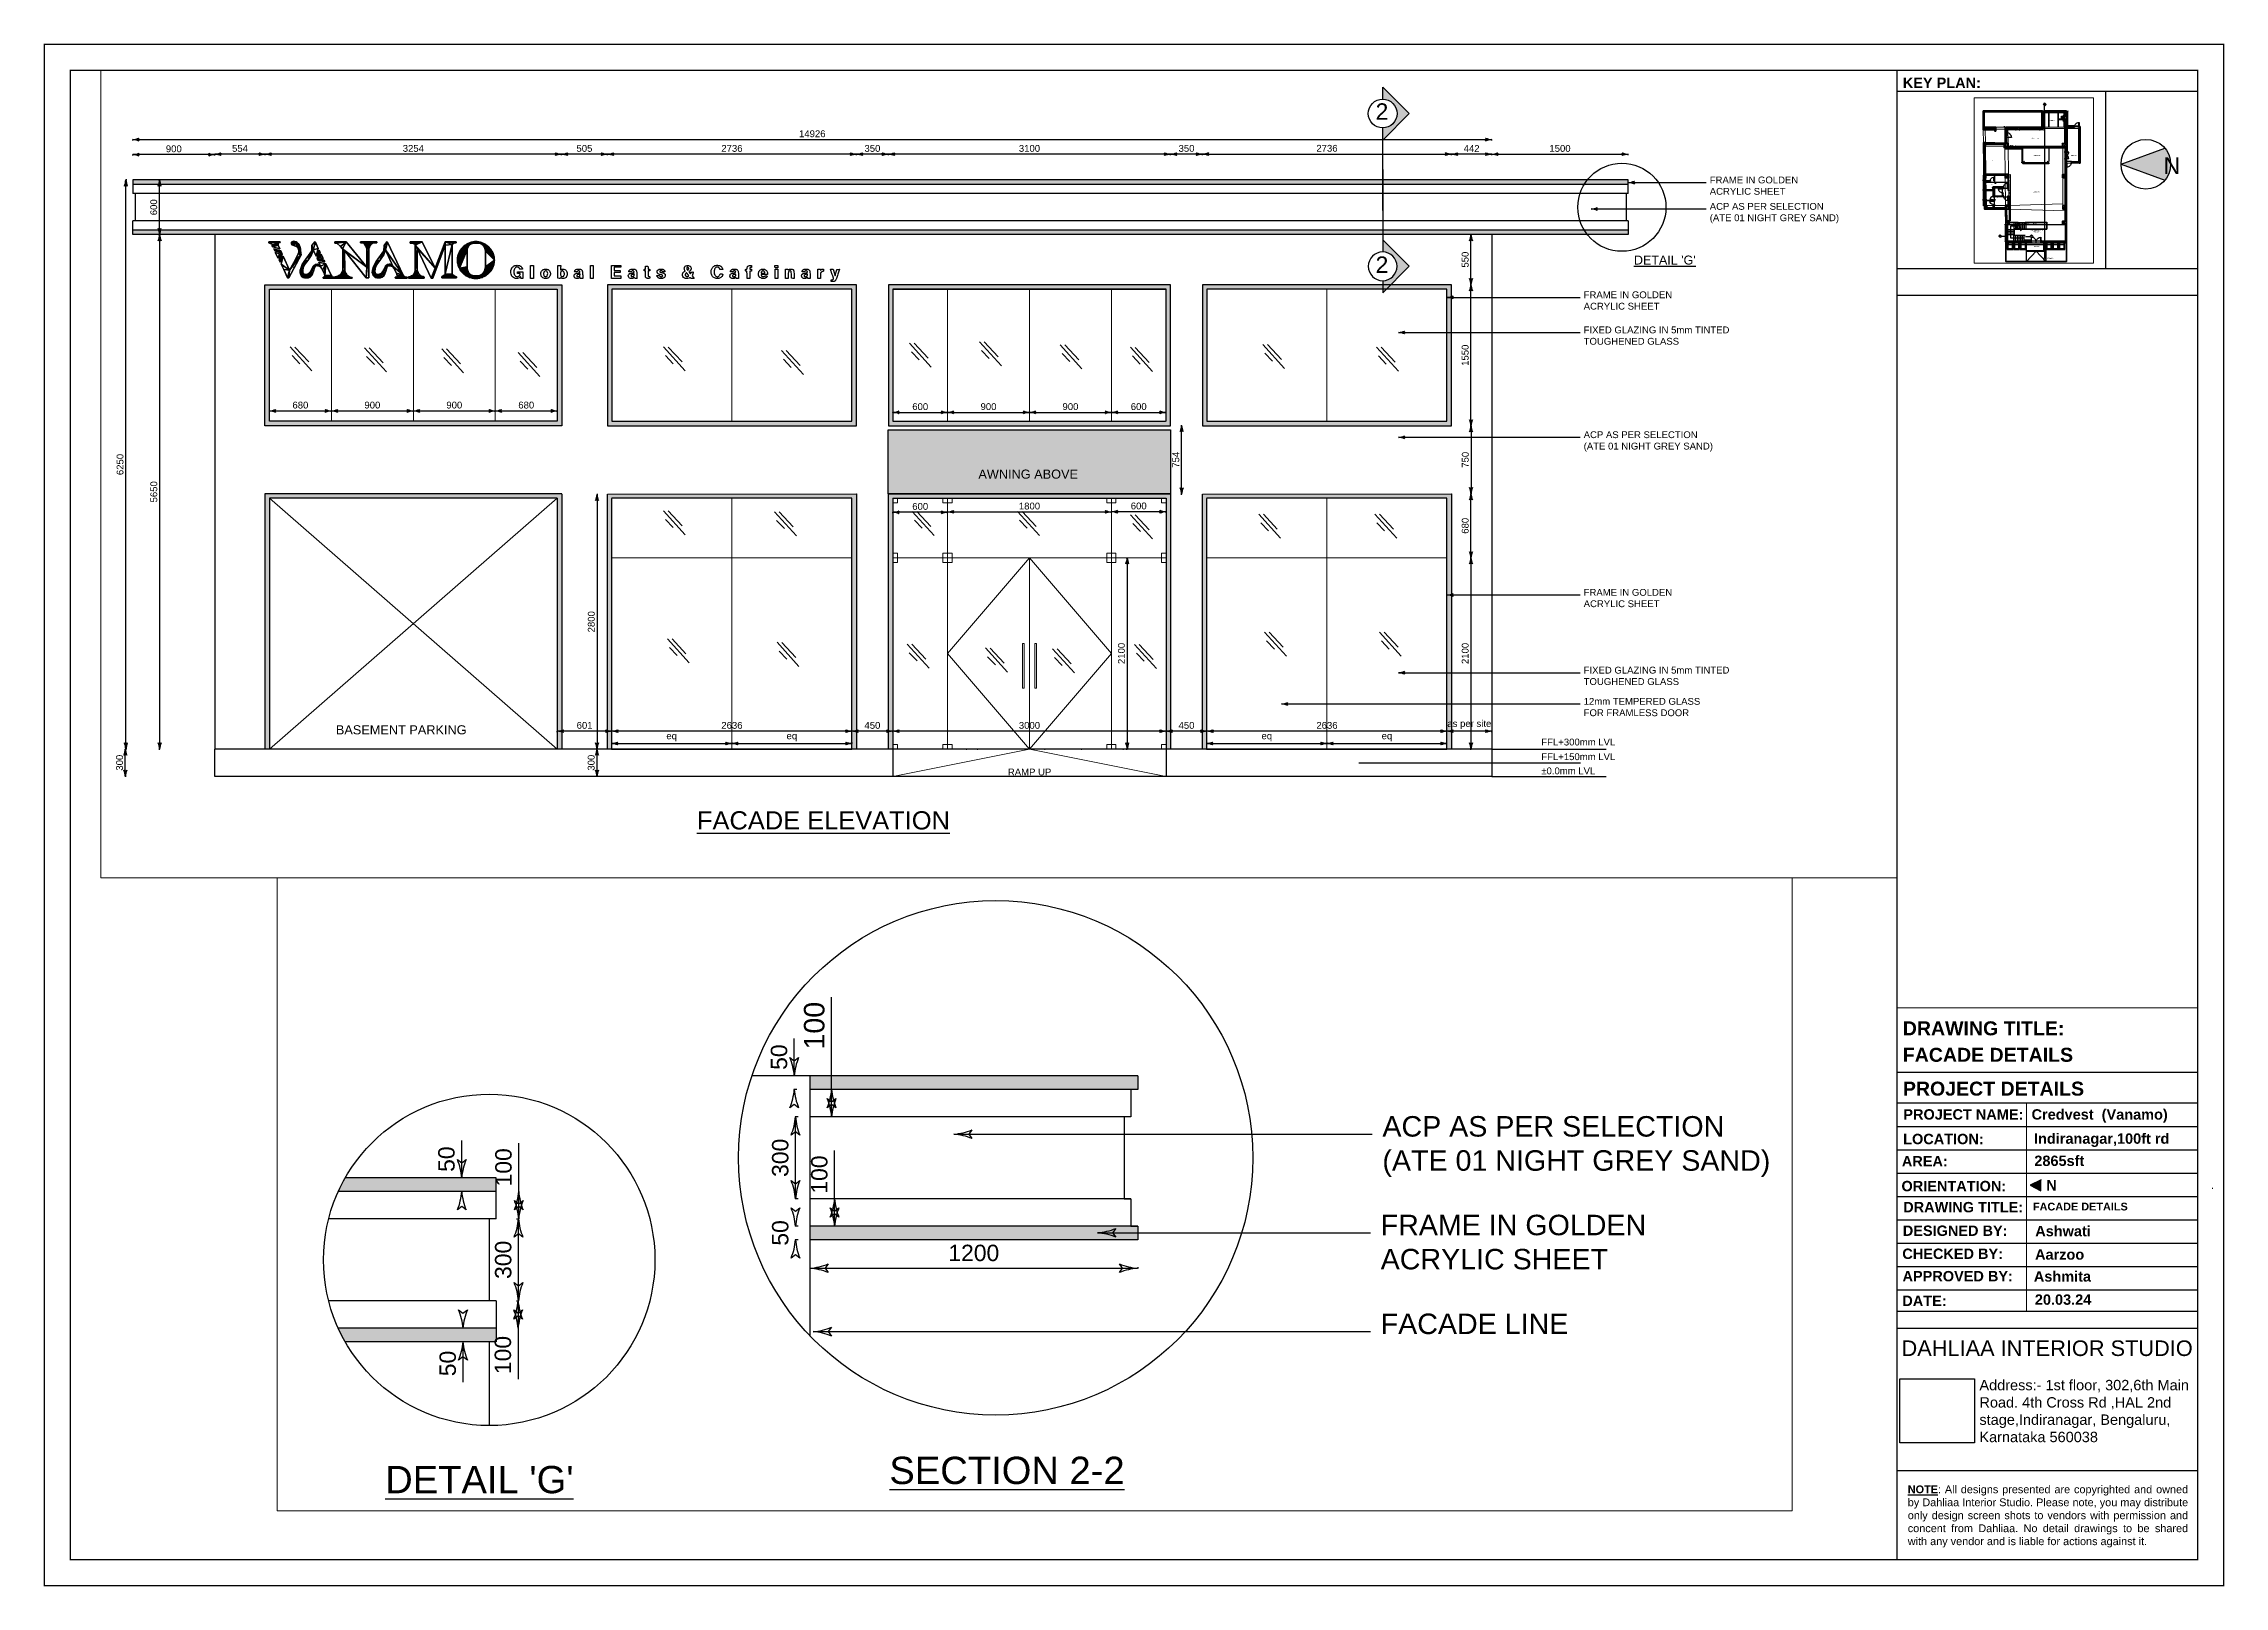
# Paper-space layout 'FACADE' of a CAD drawing. Header units: millimetres. Extents: x 347 to 767, y 499 to 796.
# The model-space entities are those that its viewports show. They can reach past a viewport. Long polylines and large blocks are cut down to what shows.
import ezdxf

# ---------------------------------------------------------------- set-up
doc = ezdxf.new("R2010")
doc.units = ezdxf.units.MM
for name, pattern in [('ACAD_ISO02W100', [15, 12, -3]), ('ACAD_ISO03W100', [30, 12, -18]), ('CENTER2', [1.125, 0.75, -0.125, 0.125, -0.125]), ('DASHED2', [0.375, 0.25, -0.125]), ('HIDDEN', [9.525, 6.35, -3.175]), ('HIDDEN2', [0.1875, 0.125, -0.0625]), ('HIDDEN4', [0.09375, 0.0625, -0.03125]), ('JIS_02_1.2', [2.5, 1.25, -1.25]), ('WALL', [21, 12, -3, 0, -3, 0, -3])]:
    doc.linetypes.add(name, pattern=pattern)
for name, color, linetype, lineweight in [('A-FURN', 6, 'Continuous', 35), ('DIMENTIONS', 7, 'Continuous', 25), ('ELEVATION', 7, 'Continuous', 30), ('HACH', 252, 'Continuous', 13), ('HAT', 9, 'Continuous', 13), ('hidden line', 251, 'JIS_02_1.2', 20), ('LS_DR_Plan Beam', 9, 'HIDDEN', 0), ('LS_DR_Wall', 7, 'Continuous', 35), ('LS_DR_Window', 30, 'Continuous', 5), ('SECTIONS', 10, 'Continuous', 25), ('wall', 5, 'Continuous', 30), ('wall1', 2, 'WALL', 25), ('Walls', 2, 'Continuous', 30)]:
    doc.layers.add(name, color=color, linetype=linetype, lineweight=lineweight)
for name, color, linetype in [('beam', 1, 'DASHED2'), ('COL', 4, 'Continuous'), ('Dimensions', 172, 'Continuous'), ('Door', 23, 'Continuous'), ('FURNITURE', 24, 'Continuous'), ('glass', 151, 'Continuous'), ('GRID', 251, 'Continuous'), ('hatch', 9, 'Continuous'), ('POLY', 6, 'Continuous'), ('Template', 252, 'Continuous'), ('TEXT', 2, 'Continuous'), ('TEXTS', 1, 'Continuous'), ('Walls & Columns', 7, 'Continuous'), ('washroom walls', 5, 'Continuous')]:
    doc.layers.add(name, color=color, linetype=linetype)
doc.layers.add('Furnitures', color=7, linetype='Continuous', lineweight=25, true_color=0x753b00)
doc.styles.add('2010 G', font='times.ttf')
doc.styles.add('ANNTEXT', font='romans.shx')
doc.styles.add('ARIAL', font='arial.ttf')
doc.styles.get("Standard").update_dxf_attribs({"font": 'arial.ttf'})
doc.dimstyles.new('SC-25', dxfattribs={"dimtxt": 75, "dimasz": 0.4, "dimexe": 1, "dimexo": 100, "dimgap": 25, "dimtad": 1, "dimdec": 0, "dimzin": 0, "dimdsep": 46, "dimtxsty": 'Standard', "dimblk1": 'A1', "dimblk2": 'A1', "dimsah": 1, "dimcen": 0.09, "dimdle": 3, "dimclrd": 1, "dimclre": 1, "dimclrt": 1, "dimadec": 0, "dimazin": 0, "dimtfac": 1, "dimtdec": 0, "dimtofl": 0, "dimtmove": 0, "dimatfit": 2, "dimldrblk": 'A1', "dimfxl": 10, "dimfxlon": 1, "dimtolj": 1, "dimtzin": 0, "dimarcsym": 0})
picture_1 = doc.add_image_def('image1.png', size_in_pixel=(480, 412))
pattern_1 = [(45, (-624962.11, -131860.55), (-134.70384, 134.70384), []), (45, (-624872.31, -131860.55), (-134.70384, 134.70384), [])]
pattern_2 = [(45, (-624752.11, -131860.55), (-134.70384, 134.70384), []), (45, (-624662.31, -131860.55), (-134.70384, 134.70384), [])]
pattern_3 = [(50, (-624962.11, -131860.55), (182.18467, -15.939086), [19.05, -209.55]), (355, (-624962.11, -131860.55), (-35.24342, 191.056845), [15.24, -167.640584]), (100.451445, (-624946.93, -131861.88), (146.941247, 175.117752), [16.19001, -178.090245]), (46.1842, (-624962.11, -131809.75), (271.07904, -42.04233), [28.575, -314.325]), (96.635558, (-624939.52, -131813.25), (237.404134, 247.426125), [24.28502, -267.13561]), (351.18415, (-624962.11, -131809.75), (237.40413, 247.426125), [22.85997, -251.45973]), (21, (-624936.71, -131822.45), (151.61439, -102.265198), [19.05, -209.55]), (326, (-624936.71, -131822.45), (61.80203, 184.187966), [15.24, -167.64]), (71.451445, (-624924.08, -131830.97), (213.41642, 81.92277), [16.19001, -178.089938]), (37.5, (-624962.114, -131860.55), (3.0886033, 84.555039), [0, -165.608, 0, -170.18, 0, -168.275]), (7.5, (-624962.11, -131860.55), (66.8196625, 100.180575), [0, -97.028, 0, -161.798, 0, -64.135]), (327.5, (-625018.756, -131860.55), (135.590595, -5.728744), [0, -63.5, 0, -198.12, 0, -262.89]), (317.5, (-625044.16, -131860.55), (148.129181, 25.426491), [0, -82.55, 0, -131.572, 0, -186.69])]
pattern_4 = [(45, (42379.16, 0), (-134.70384, 134.70384), []), (45, (42468.97, 0), (-134.70384, 134.70384), [])]
pattern_5 = [(45, (-1781.72, -41319.25), (-67.35192, 67.35192), []), (45, (-1736.82, -41319.25), (-67.35192, 67.35192), [])]
pattern_6 = [(45, (0, 894.51), (-134.70384, 134.70384), []), (45, (89.8, 894.51), (-134.70384, 134.70384), [])]

# ---------------------------------------------------------------- blocks, each defined once
blk = doc.blocks.new('A$C6CE142D2')
at = {"layer": 'Furnitures'}
for points in [[(593.9, 100), (520, 100), (520, 620), (560, 620), (560, 0), (593.9, 0)], [(6.1, 0), (40, 0), (40, 100), (6.1, 100)], [(6.1, 0), (6.1, 100)], [(593.9, 0), (593.9, 100)]]:
    blk.add_lwpolyline(points, dxfattribs=at)
for points in [[(0, 10), (6.1, 10), (6.1, 90), (0, 90)], [(593.9, 10), (600, 10), (600, 90), (593.9, 90)]]:
    blk.add_lwpolyline(points, close=True, dxfattribs=at)
at = {"layer": 'Furnitures', "linetype": 'HIDDEN4'}
blk.add_arc((563, 98.7), 523, 94.7184, 179.8628, dxfattribs=at)
blk = doc.blocks.new('A$C3B28073B')
at = {"layer": 'Furnitures', "linetype": 'HIDDEN2', "ltscale": 500}
for p, q in [((857, 461), (41, 461)), ((857, 361), (41, 361))]:
    blk.add_line(p, q, dxfattribs=at)
at = {"layer": 'Furnitures'}
for points in [[(151, 817), (857, 409), (833, 367), (127, 776)], [(0, 371), (6, 371), (6, 451), (0, 451)], [(41, 461), (41, 361), (6, 361), (6, 461)], [(892, 461), (892, 361), (857, 361), (857, 461)], [(892, 371), (898, 371), (898, 451), (892, 451)]]:
    blk.add_lwpolyline(points, close=True, dxfattribs=at)
at = {"layer": 'Furnitures', "linetype": 'HIDDEN4'}
blk.add_lwpolyline([(151, 0), (857, 409), (833, 450), (127, 41)], close=True, dxfattribs=at)
blk.add_arc((869, 409), 828, 153.6523, 206.3477, dxfattribs=at)
blk = doc.blocks.new('D900')
for points in [[(0, 840), (0, 900), (100, 900), (100, 850), (60, 850), (60, 840)], [(0, 60), (0, 0), (100, 0), (100, 50), (60, 50), (60, 60)]]:
    blk.add_lwpolyline(points, close=True)
blk.add_lwpolyline([(60, 850, -0.414214), (860, 50), (60, 50), (60, 85), (859.2, 85)], format="xyb")
blk = doc.blocks.new('toilet layout')
at = {"layer": 'HACH'}
h = blk.add_hatch(dxfattribs=at)
h.set_pattern_fill('ANSI32', color=5, scale=10)
h.set_pattern_definition(pattern_5)
h.paths.add_polyline_path([(226355.7, 30709.4), (226355.6, 30717.6), (225898.7, 30718.7), (225898.7, 30575.6), (226357.7, 30575.6)])
h.paths.add_polyline_path([(225898.7, 30718.7), (225100.6, 30720.6), (225100.6, 30575.6), (225898.7, 30575.6)])
h.paths.add_polyline_path([(225100.6, 30720.6), (222993.1, 30725.6), (222995.3, 30575.6), (225100.6, 30575.6)])
h = blk.add_hatch(dxfattribs=at)
h.set_pattern_fill('ANSI32', color=5, scale=10)
h.set_pattern_definition(pattern_5)
h.paths.add_polyline_path([(224566.8, 30575.6), (224466.8, 30575.6), (224466.8, 29528.2), (224566.8, 29528.2)])
h.paths.add_polyline_path([(223716.8, 29625.6), (222839.4, 29625.6), (222840.9, 29528.2), (223716.8, 29528.2)])
h.paths.add_polyline_path([(222863.1, 27928.2), (224229.8, 27928.2), (224229.8, 27828.2), (222863.1, 27828.2)])
h.paths.add_polyline_path([(222891.7, 26202.9), (224329.8, 26202.9), (224329.8, 26102.9), (222891.7, 26102.9)])
edge = h.paths.add_edge_path()
edge.add_line((224229.8, 25402.9), (224229.8, 24777.9))
edge.add_line((224229.8, 24777.9), (224329.8, 24777.9))
edge.add_line((224329.8, 24777.9), (224329.8, 25402.9))
h = blk.add_hatch(dxfattribs=at)
h.set_pattern_fill('ANSI32', color=5, scale=10)
h.set_pattern_definition(pattern_5)
h.paths.add_polyline_path([(226974.7, 30106.1), (226826.7, 30105.6), (226856.7, 27985.6), (227006.7, 27986.1)])
h.paths.add_polyline_path([(226905.5, 26986.2), (227046.8, 26986.2), (227046.8, 25254.1), (226905.5, 25254.1)])
h = blk.add_hatch(dxfattribs=at)
h.set_pattern_fill('ANSI32', color=5, scale=10)
h.set_pattern_definition(pattern_5)
h.paths.add_polyline_path([(224230, 26984), (226055.1, 26981.2), (226055.1, 26900.2), (224230, 26902.9)])
h.paths.add_polyline_path([(226000.8, 27427.9), (225900.8, 27427.9), (225900.9, 26981.4), (226000.9, 26981.4)])
h.paths.add_polyline_path([(225900.8, 28278.2), (225900.8, 28378.2), (226000.8, 28378.2), (226000.8, 28278.2)])
edge = h.paths.add_edge_path()
edge.add_line((224330, 26982.7), (224329.8, 28478.2))
edge.add_line((224329.8, 28478.2), (224229.8, 28478.2))
edge.add_line((224229.8, 28478.2), (224230.1, 26984))
h = blk.add_hatch(dxfattribs=at)
h.set_pattern_fill('ANSI32', color=5, scale=10)
h.set_pattern_definition(pattern_5)
h.paths.add_polyline_path([(224329.8, 28478.2), (226000.8, 28478.2), (226000.8, 28378.1), (224329.8, 28378.1)])
at = {"layer": 'washroom walls'}
blk.add_line((224329.8, 28377.9), (226056.4, 28378.2), dxfattribs=at)
for points in [[(226357.7, 30575.6), (226357.7, 30717.6), (222993.1, 30725.6)], [(222993.1, 30725.6), (222995.3, 30575.6), (226357.7, 30575.6)], [(224330, 26982.7), (224329.8, 28478.2), (224229.8, 28478.2), (224230.1, 26984)], [(224229.8, 25402.9), (224229.8, 24777.9), (224329.8, 24777.9), (224329.8, 25402.9)], [(224329.8, 25402.9), (224229.8, 25402.9)]]:
    blk.add_lwpolyline(points, dxfattribs=at)
for points in [[(224566.8, 30575.6), (224466.8, 30575.6), (224466.8, 29528.2), (224566.8, 29528.2)], [(226974.7, 30106.1), (226826.7, 30105.6), (226856.7, 27985.6), (227006.7, 27986.1)], [(223716.8, 29625.6), (222839.4, 29625.6), (222840.9, 29528.2), (223716.8, 29528.2)], [(224329.8, 28478.2), (226000.8, 28478.2), (226000.8, 28378.1), (224329.8, 28378.1)], [(225900.8, 28278.2), (225900.8, 28378.2), (226000.8, 28378.2), (226000.8, 28278.2)], [(222863.1, 27928.2), (224229.8, 27928.2), (224229.8, 27828.2), (222863.1, 27828.2)], [(226000.8, 27427.9), (225900.8, 27427.9), (225900.9, 26981.4), (226000.9, 26981.4)], [(224230, 26984), (226055.1, 26981.2), (226055.1, 26900.2), (224230, 26902.9)], [(226905.5, 26986.2), (227046.8, 26986.2), (227046.8, 25254.1), (226905.5, 25254.1)], [(222891.7, 26202.9), (224329.8, 26202.9), (224329.8, 26102.9), (222891.7, 26102.9)]]:
    blk.add_lwpolyline(points, close=True, dxfattribs=at)
at = {"layer": 'Door'}
for p, xscale, yscale, zscale, rotation in [((224466.8, 29528.2), 0.8333333333333185, 0.8333333333333185, 0.8333333333333185, 90), ((226851.2, 28377.4), 0.9447939309624585, 0.9447939309624585, 0.9447939309624585, 90.00000000000001), ((226000.8, 28278.2), 0.9447939309624585, 0.9447939309624585, 0.9447939309624585, 180), ((226905.5, 26986.2), -0.9447939309624585, 0.9447939309624585, 0.9447939309624585, 90), ((224329.8, 26102.9), 0.7777777777777796, 0.7777777777777796, 0.7777777777777796, 180)]:
    blk.add_blockref('D900', p, dxfattribs=dict(at, xscale=xscale, yscale=yscale, zscale=zscale, rotation=rotation))
at = {"layer": 'Door', "xscale": -0.7777777777777796, "yscale": 0.7777777777777796, "zscale": 0.7777777777777796}
blk.add_blockref('D900', (224329.8, 26202.9), dxfattribs=at)
blk = doc.blocks.new('SECL')
at = {"layer": 'Walls', "linetype": 'Continuous'}
blk.add_hatch(color=252, dxfattribs=at).paths.add_polyline_path([(144.9, -140.4), (0, -285.3), (0, -219.4, 0.414214), (79, -140.4, 0.414214), (0, -61.3), (0, 4.6)])
at = {"layer": 'beam', "color": 1, "linetype": 'Continuous', "ltscale": 0.5}
blk.add_lwpolyline([(0, -61.3), (0, 4.6), (145, -140.7), (0, -286.5), (0, -219.4)], dxfattribs=at)
at = {"layer": 'Walls', "color": 1, "linetype": 'Continuous'}
blk.add_line((0, -672.4), (0, -219.4), dxfattribs=at)
blk.add_circle((0, -140.4), 79, dxfattribs=at)
blk = doc.blocks.new('A1')
at = {"layer": 'wall', "color": 1}
for p, q in [((-138, 0), (-167, 40)), ((-167, -40), (-138, 0))]:
    blk.add_line(p, q, dxfattribs=at)
for centre, start, end in [((53, 586), 248, 264.8035), ((53, -586), 95.1965, 112)]:
    blk.add_arc(centre, 589, start, end, dxfattribs=at)
blk = doc.blocks.new('*D676')
at = {"layer": 'Defpoints', "color": 0, "transparency": 16777216}
for p in [(207841.1, 77831.2), (208160.2, 77831.2), (208160.2, 76905.7)]:
    blk.add_point(p, dxfattribs=at)
at = {"layer": 'Dimensions', "color": 1, "lineweight": -2, "transparency": 16777216}
for p, q in [((207851.1, 77831.2), (207840.1, 77831.2)), ((207841.1, 76906.1), (207841.1, 77830.8)), ((207851.1, 76905.7), (207840.1, 76905.7))]:
    blk.add_line(p, q, dxfattribs=at)
at = {"layer": 'Dimensions', "color": 1, "lineweight": -2, "transparency": 16777216, "xscale": 0.4, "yscale": 0.4, "zscale": 0.4}
for p, rotation in [((207841.1, 77831.2), 90), ((207841.1, 76905.7), 270)]:
    blk.add_blockref('A1', p, dxfattribs=dict(at, rotation=rotation))
at = {"layer": 'Dimensions', "color": 1, "transparency": 16777216, "insert": (207777.8, 77368.5), "char_height": 75, "attachment_point": 5, "rotation": 90}
blk.add_mtext('\\A1;926', dxfattribs=at)
blk = doc.blocks.new('*D677')
at = {"layer": 'Defpoints', "color": 0, "transparency": 16777216}
for p in [(207841.1, 78781.2), (207970.2, 78781.2), (208160.2, 77831.2)]:
    blk.add_point(p, dxfattribs=at)
at = {"layer": 'Dimensions', "color": 1, "lineweight": -2, "transparency": 16777216}
for p, q in [((207851.1, 78781.2), (207840.1, 78781.2)), ((207841.1, 77831.6), (207841.1, 78780.8)), ((207851.1, 77831.2), (207840.1, 77831.2))]:
    blk.add_line(p, q, dxfattribs=at)
at = {"layer": 'Dimensions', "color": 1, "lineweight": -2, "transparency": 16777216, "xscale": 0.4, "yscale": 0.4, "zscale": 0.4}
for p, rotation in [((207841.1, 78781.2), 90), ((207841.1, 77831.2), 270)]:
    blk.add_blockref('A1', p, dxfattribs=dict(at, rotation=rotation))
at = {"layer": 'Dimensions', "color": 1, "transparency": 16777216, "insert": (207777.8, 78306.2), "char_height": 75, "attachment_point": 5, "rotation": 90}
blk.add_mtext('\\A1;950', dxfattribs=at)
blk = doc.blocks.new('*D678')
at = {"layer": 'Defpoints', "color": 0, "transparency": 16777216}
for p in [(207841.1, 79531.2), (207970.2, 79531.2), (207970.2, 78781.2)]:
    blk.add_point(p, dxfattribs=at)
at = {"layer": 'Dimensions', "color": 1, "lineweight": -2, "transparency": 16777216}
for p, q in [((207851.1, 79531.2), (207840.1, 79531.2)), ((207841.1, 78781.6), (207841.1, 79530.8)), ((207851.1, 78781.2), (207840.1, 78781.2))]:
    blk.add_line(p, q, dxfattribs=at)
at = {"layer": 'Dimensions', "color": 1, "lineweight": -2, "transparency": 16777216, "xscale": 0.4, "yscale": 0.4, "zscale": 0.4}
for p, rotation in [((207841.1, 79531.2), 90), ((207841.1, 78781.2), 270)]:
    blk.add_blockref('A1', p, dxfattribs=dict(at, rotation=rotation))
at = {"layer": 'Dimensions', "color": 1, "transparency": 16777216, "insert": (207777.8, 79156.2), "char_height": 75, "attachment_point": 5, "rotation": 90}
blk.add_mtext('\\A1;750', dxfattribs=at)
blk = doc.blocks.new('*D679')
at = {"layer": 'Defpoints', "color": 0, "transparency": 16777216}
for p in [(207840.1, 79721.2), (207970.2, 79721.2), (207970.2, 79531.2)]:
    blk.add_point(p, dxfattribs=at)
at = {"layer": 'Dimensions', "color": 1, "lineweight": -2, "transparency": 16777216}
for p, q in [((207763.3, 79649.2), (207763.3, 79857.6)), ((207850.1, 79721.2), (207839.1, 79721.2)), ((207840.1, 79531.6), (207840.1, 79720.8)), ((207840.1, 79626.2), (207763.3, 79649.2)), ((207850.1, 79531.2), (207839.1, 79531.2))]:
    blk.add_line(p, q, dxfattribs=at)
at = {"layer": 'Dimensions', "color": 1, "lineweight": -2, "transparency": 16777216, "xscale": 0.4, "yscale": 0.4, "zscale": 0.4}
for p, rotation in [((207840.1, 79721.2), 90), ((207840.1, 79531.2), 270)]:
    blk.add_blockref('A1', p, dxfattribs=dict(at, rotation=rotation))
at = {"layer": 'Dimensions', "color": 1, "transparency": 16777216, "insert": (207700, 79753.4), "char_height": 75, "attachment_point": 5, "rotation": 90}
blk.add_mtext('\\A1;190', dxfattribs=at)
blk = doc.blocks.new('*D680')
at = {"layer": 'Defpoints', "color": 0, "transparency": 16777216}
for p in [(204479.2, 71508.4), (204309.3, 71416.2), (204479.2, 71419.4)]:
    blk.add_point(p, dxfattribs=at)
at = {"layer": 'Dimensions', "color": 1, "lineweight": -2, "transparency": 16777216}
for p, q in [((204309.3, 71508.4), (204309.3, 71509.4)), ((204309.7, 71508.4), (204478.8, 71508.4)), ((204479.2, 71508.4), (204479.2, 71509.4)), ((204479.2, 71508.4), (204688, 71508.4))]:
    blk.add_line(p, q, dxfattribs=at)
at = {"layer": 'Dimensions', "color": 1, "lineweight": -2, "transparency": 16777216, "xscale": 0.4, "yscale": 0.4, "zscale": 0.4, "rotation": 180}
blk.add_blockref('A1', (204309.3, 71508.4), dxfattribs=at)
at = {"layer": 'Dimensions', "color": 1, "lineweight": -2, "transparency": 16777216, "xscale": 0.4, "yscale": 0.4, "zscale": 0.4}
blk.add_blockref('A1', (204479.2, 71508.4), dxfattribs=at)
at = {"layer": 'Dimensions', "color": 1, "transparency": 16777216, "insert": (204583.8, 71571.7), "char_height": 75, "attachment_point": 5}
blk.add_mtext('\\A1;170', dxfattribs=at)
blk = doc.blocks.new('*D681')
at = {"layer": 'Defpoints', "color": 0, "transparency": 16777216}
for p in [(207843.9, 71508.4), (204479.2, 71419.4), (207843.9, 71406.7)]:
    blk.add_point(p, dxfattribs=at)
at = {"layer": 'Dimensions', "color": 1, "lineweight": -2, "transparency": 16777216}
for p, q in [((204479.2, 71508.4), (204479.2, 71509.4)), ((204479.6, 71508.4), (207843.5, 71508.4)), ((207843.9, 71506.7), (207843.9, 71509.4))]:
    blk.add_line(p, q, dxfattribs=at)
at = {"layer": 'Dimensions', "color": 1, "lineweight": -2, "transparency": 16777216, "xscale": 0.4, "yscale": 0.4, "zscale": 0.4, "rotation": 180}
blk.add_blockref('A1', (204479.2, 71508.4), dxfattribs=at)
at = {"layer": 'Dimensions', "color": 1, "lineweight": -2, "transparency": 16777216, "xscale": 0.4, "yscale": 0.4, "zscale": 0.4}
blk.add_blockref('A1', (207843.9, 71508.4), dxfattribs=at)
at = {"layer": 'Dimensions', "color": 1, "transparency": 16777216, "insert": (206161.6, 71571.7), "char_height": 75, "attachment_point": 5}
blk.add_mtext('\\A1;3365', dxfattribs=at)
blk = doc.blocks.new('*D682')
at = {"layer": 'Defpoints', "color": 0, "transparency": 16777216}
for p in [(208451.9, 71508.4), (207843.9, 71406.7), (208451.9, 71406.7)]:
    blk.add_point(p, dxfattribs=at)
at = {"layer": 'Dimensions', "color": 1, "lineweight": -2, "transparency": 16777216}
for p, q in [((207843.9, 71506.7), (207843.9, 71509.4)), ((207844.3, 71508.4), (208451.5, 71508.4)), ((208451.9, 71506.7), (208451.9, 71509.4))]:
    blk.add_line(p, q, dxfattribs=at)
at = {"layer": 'Dimensions', "color": 1, "lineweight": -2, "transparency": 16777216, "xscale": 0.4, "yscale": 0.4, "zscale": 0.4, "rotation": 180}
blk.add_blockref('A1', (207843.9, 71508.4), dxfattribs=at)
at = {"layer": 'Dimensions', "color": 1, "lineweight": -2, "transparency": 16777216, "xscale": 0.4, "yscale": 0.4, "zscale": 0.4}
blk.add_blockref('A1', (208451.9, 71508.4), dxfattribs=at)
at = {"layer": 'Dimensions', "color": 1, "transparency": 16777216, "insert": (208147.9, 71571.7), "char_height": 75, "attachment_point": 5}
blk.add_mtext('\\A1;608', dxfattribs=at)
blk = doc.blocks.new('*D683')
at = {"layer": 'Defpoints', "color": 0, "transparency": 16777216}
for p in [(208451.9, 71406.7), (208492.4, 68676.7), (208701.3, 68676.7)]:
    blk.add_point(p, dxfattribs=at)
at = {"layer": 'Dimensions', "color": 1, "lineweight": -2, "transparency": 16777216}
for p, q in [((208691.3, 71406.7), (208702.3, 71406.7)), ((208701.3, 71406.3), (208701.3, 68677.1)), ((208691.3, 68676.7), (208702.3, 68676.7))]:
    blk.add_line(p, q, dxfattribs=at)
at = {"layer": 'Dimensions', "color": 1, "lineweight": -2, "transparency": 16777216, "xscale": 0.4, "yscale": 0.4, "zscale": 0.4}
for p, rotation in [((208701.3, 71406.7), 90), ((208701.3, 68676.7), 270)]:
    blk.add_blockref('A1', p, dxfattribs=dict(at, rotation=rotation))
at = {"layer": 'Dimensions', "color": 1, "transparency": 16777216, "insert": (208638, 70041.7), "char_height": 75, "attachment_point": 5, "rotation": 90}
blk.add_mtext('\\A1;2730', dxfattribs=at)
blk = doc.blocks.new('*D684')
at = {"layer": 'Defpoints', "color": 0, "transparency": 16777216}
for p in [(208492.4, 68676.7), (208533, 67676.8), (208701.3, 67676.8)]:
    blk.add_point(p, dxfattribs=at)
at = {"layer": 'Dimensions', "color": 1, "lineweight": -2, "transparency": 16777216}
for p, q in [((208691.3, 68676.7), (208702.3, 68676.7)), ((208701.3, 68676.3), (208701.3, 67677.2)), ((208691.3, 67676.8), (208702.3, 67676.8))]:
    blk.add_line(p, q, dxfattribs=at)
at = {"layer": 'Dimensions', "color": 1, "lineweight": -2, "transparency": 16777216, "xscale": 0.4, "yscale": 0.4, "zscale": 0.4}
for p, rotation in [((208701.3, 68676.7), 90), ((208701.3, 67676.8), 270)]:
    blk.add_blockref('A1', p, dxfattribs=dict(at, rotation=rotation))
at = {"layer": 'Dimensions', "color": 1, "transparency": 16777216, "insert": (208638, 68176.8), "char_height": 75, "attachment_point": 5, "rotation": 90}
blk.add_mtext('\\A1;1000', dxfattribs=at)
blk = doc.blocks.new('*D685')
at = {"layer": 'Defpoints', "color": 0, "transparency": 16777216}
for p in [(208533, 67676.8), (208542, 65334.7), (208701.3, 65334.7)]:
    blk.add_point(p, dxfattribs=at)
at = {"layer": 'Dimensions', "color": 1, "lineweight": -2, "transparency": 16777216}
for p, q in [((208691.3, 67676.8), (208702.3, 67676.8)), ((208701.3, 67676.4), (208701.3, 65335.1)), ((208691.3, 65334.7), (208702.3, 65334.7))]:
    blk.add_line(p, q, dxfattribs=at)
at = {"layer": 'Dimensions', "color": 1, "lineweight": -2, "transparency": 16777216, "xscale": 0.4, "yscale": 0.4, "zscale": 0.4}
for p, rotation in [((208701.3, 67676.8), 90), ((208701.3, 65334.7), 270)]:
    blk.add_blockref('A1', p, dxfattribs=dict(at, rotation=rotation))
at = {"layer": 'Dimensions', "color": 1, "transparency": 16777216, "insert": (208638, 66505.7), "char_height": 75, "attachment_point": 5, "rotation": 90}
blk.add_mtext('\\A1;2342', dxfattribs=at)
blk = doc.blocks.new('*D686')
at = {"layer": 'Defpoints', "color": 0, "transparency": 16777216}
for p in [(207922.9, 66032.1), (207922.9, 65944.7), (208391.6, 65944.7)]:
    blk.add_point(p, dxfattribs=at)
at = {"layer": 'Dimensions', "color": 1, "lineweight": -2, "transparency": 16777216}
for p, q in [((207922.9, 66032.1), (207922.9, 66033.1)), ((208391.2, 66032.1), (207923.3, 66032.1)), ((208391.6, 66032.1), (208391.6, 66033.1))]:
    blk.add_line(p, q, dxfattribs=at)
at = {"layer": 'Dimensions', "color": 1, "lineweight": -2, "transparency": 16777216, "xscale": 0.4, "yscale": 0.4, "zscale": 0.4, "rotation": 180}
blk.add_blockref('A1', (207922.9, 66032.1), dxfattribs=at)
at = {"layer": 'Dimensions', "color": 1, "lineweight": -2, "transparency": 16777216, "xscale": 0.4, "yscale": 0.4, "zscale": 0.4}
blk.add_blockref('A1', (208391.6, 66032.1), dxfattribs=at)
at = {"layer": 'Dimensions', "color": 1, "transparency": 16777216, "insert": (208157.3, 66095.4), "char_height": 75, "attachment_point": 5}
blk.add_mtext('\\A1;469', dxfattribs=at)
blk = doc.blocks.new('*D687')
at = {"layer": 'Defpoints', "color": 0, "transparency": 16777216}
for p in [(205815.9, 65571.4), (205815.9, 65475.2), (207921.6, 65475.2)]:
    blk.add_point(p, dxfattribs=at)
at = {"layer": 'Dimensions', "color": 1, "lineweight": -2, "transparency": 16777216}
for p, q in [((205815.9, 65571.4), (205815.9, 65572.4)), ((207921.2, 65571.4), (205816.3, 65571.4)), ((207921.6, 65571.4), (207921.6, 65572.4))]:
    blk.add_line(p, q, dxfattribs=at)
at = {"layer": 'Dimensions', "color": 1, "lineweight": -2, "transparency": 16777216, "xscale": 0.4, "yscale": 0.4, "zscale": 0.4, "rotation": 180}
blk.add_blockref('A1', (205815.9, 65571.4), dxfattribs=at)
at = {"layer": 'Dimensions', "color": 1, "lineweight": -2, "transparency": 16777216, "xscale": 0.4, "yscale": 0.4, "zscale": 0.4}
blk.add_blockref('A1', (207921.6, 65571.4), dxfattribs=at)
at = {"layer": 'Dimensions', "color": 1, "transparency": 16777216, "insert": (206868.8, 65634.7), "char_height": 75, "attachment_point": 5}
blk.add_mtext('\\A1;2106', dxfattribs=at)
blk = doc.blocks.new('*D688')
at = {"layer": 'Defpoints', "color": 0, "transparency": 16777216}
for p in [(205715.9, 65572.4), (205715.9, 65475.2), (205815.9, 65475.2)]:
    blk.add_point(p, dxfattribs=at)
at = {"layer": 'Dimensions', "color": 1, "lineweight": -2, "transparency": 16777216}
for p, q in [((205715.9, 65572.4), (205507.2, 65572.4)), ((205715.9, 65572.4), (205715.9, 65573.4)), ((205815.5, 65572.4), (205716.3, 65572.4)), ((205815.9, 65572.4), (205815.9, 65573.4))]:
    blk.add_line(p, q, dxfattribs=at)
at = {"layer": 'Dimensions', "color": 1, "lineweight": -2, "transparency": 16777216, "xscale": 0.4, "yscale": 0.4, "zscale": 0.4, "rotation": 180}
blk.add_blockref('A1', (205715.9, 65572.4), dxfattribs=at)
at = {"layer": 'Dimensions', "color": 1, "lineweight": -2, "transparency": 16777216, "xscale": 0.4, "yscale": 0.4, "zscale": 0.4}
blk.add_blockref('A1', (205815.9, 65572.4), dxfattribs=at)
at = {"layer": 'Dimensions', "color": 1, "transparency": 16777216, "insert": (205611.4, 65635.7), "char_height": 75, "attachment_point": 5}
blk.add_mtext('\\A1;100', dxfattribs=at)
blk = doc.blocks.new('*D689')
at = {"layer": 'Defpoints', "color": 0, "transparency": 16777216}
for p in [(204567.5, 65572.4), (204567.5, 65475.2), (205715.9, 65475.2)]:
    blk.add_point(p, dxfattribs=at)
at = {"layer": 'Dimensions', "color": 1, "lineweight": -2, "transparency": 16777216}
for p, q in [((204567.5, 65572.4), (204567.5, 65573.4)), ((205715.5, 65572.4), (204567.9, 65572.4)), ((205715.9, 65572.4), (205715.9, 65573.4))]:
    blk.add_line(p, q, dxfattribs=at)
at = {"layer": 'Dimensions', "color": 1, "lineweight": -2, "transparency": 16777216, "xscale": 0.4, "yscale": 0.4, "zscale": 0.4, "rotation": 180}
blk.add_blockref('A1', (204567.5, 65572.4), dxfattribs=at)
at = {"layer": 'Dimensions', "color": 1, "lineweight": -2, "transparency": 16777216, "xscale": 0.4, "yscale": 0.4, "zscale": 0.4}
blk.add_blockref('A1', (205715.9, 65572.4), dxfattribs=at)
at = {"layer": 'Dimensions', "color": 1, "transparency": 16777216, "insert": (205141.7, 65635.7), "char_height": 75, "attachment_point": 5}
blk.add_mtext('\\A1;1148', dxfattribs=at)
blk = doc.blocks.new('*D690')
at = {"layer": 'Defpoints', "color": 0, "transparency": 16777216}
for p in [(205815.9, 66093.5), (205973.6, 66093.5), (205815.9, 65475.2)]:
    blk.add_point(p, dxfattribs=at)
at = {"layer": 'Dimensions', "color": 1, "lineweight": -2, "transparency": 16777216}
for p, q in [((205963.6, 66093.5), (205974.6, 66093.5)), ((205973.6, 65475.6), (205973.6, 66093.1)), ((205963.6, 65475.2), (205974.6, 65475.2))]:
    blk.add_line(p, q, dxfattribs=at)
at = {"layer": 'Dimensions', "color": 1, "lineweight": -2, "transparency": 16777216, "xscale": 0.4, "yscale": 0.4, "zscale": 0.4}
for p, rotation in [((205973.6, 66093.5), 90), ((205973.6, 65475.2), 270)]:
    blk.add_blockref('A1', p, dxfattribs=dict(at, rotation=rotation))
at = {"layer": 'Dimensions', "color": 1, "transparency": 16777216, "insert": (205910.3, 65784.4), "char_height": 75, "attachment_point": 5, "rotation": 90}
blk.add_mtext('\\A1;618', dxfattribs=at)
blk = doc.blocks.new('*D691')
at = {"layer": 'Defpoints', "color": 0, "transparency": 16777216}
for p in [(205815.9, 66793.5), (205973.6, 66793.5), (205815.9, 66093.5)]:
    blk.add_point(p, dxfattribs=at)
at = {"layer": 'Dimensions', "color": 1, "lineweight": -2, "transparency": 16777216}
for p, q in [((205963.6, 66793.5), (205974.6, 66793.5)), ((205973.6, 66093.9), (205973.6, 66793.1)), ((205963.6, 66093.5), (205974.6, 66093.5))]:
    blk.add_line(p, q, dxfattribs=at)
at = {"layer": 'Dimensions', "color": 1, "lineweight": -2, "transparency": 16777216, "xscale": 0.4, "yscale": 0.4, "zscale": 0.4}
for p, rotation in [((205973.6, 66793.5), 90), ((205973.6, 66093.5), 270)]:
    blk.add_blockref('A1', p, dxfattribs=dict(at, rotation=rotation))
at = {"layer": 'Dimensions', "color": 1, "transparency": 16777216, "insert": (205910.3, 66443.5), "char_height": 75, "attachment_point": 5, "rotation": 90}
blk.add_mtext('\\A1;700', dxfattribs=at)
blk = doc.blocks.new('*D692')
at = {"layer": 'Defpoints', "color": 0, "transparency": 16777216}
for p in [(205815.9, 66893.5), (205973.6, 66893.5), (205815.9, 66793.5)]:
    blk.add_point(p, dxfattribs=at)
at = {"layer": 'Dimensions', "color": 1, "lineweight": -2, "transparency": 16777216}
for p, q in [((206127, 66889.5), (206127, 67097.9)), ((205963.6, 66893.5), (205974.6, 66893.5)), ((205973.6, 66793.9), (205973.6, 66893.1)), ((205973.6, 66843.5), (206127, 66889.5)), ((205963.6, 66793.5), (205974.6, 66793.5))]:
    blk.add_line(p, q, dxfattribs=at)
at = {"layer": 'Dimensions', "color": 1, "lineweight": -2, "transparency": 16777216, "xscale": 0.4, "yscale": 0.4, "zscale": 0.4}
for p, rotation in [((205973.6, 66893.5), 90), ((205973.6, 66793.5), 270)]:
    blk.add_blockref('A1', p, dxfattribs=dict(at, rotation=rotation))
at = {"layer": 'Dimensions', "color": 1, "transparency": 16777216, "insert": (206063.7, 66993.7), "char_height": 75, "attachment_point": 5, "rotation": 90}
blk.add_mtext('\\A1;100', dxfattribs=at)
blk = doc.blocks.new('*D693')
at = {"layer": 'Defpoints', "color": 0, "transparency": 16777216}
for p in [(205815.9, 67593.3), (205973.6, 67593.3), (205815.9, 66893.5)]:
    blk.add_point(p, dxfattribs=at)
at = {"layer": 'Dimensions', "color": 1, "lineweight": -2, "transparency": 16777216}
for p, q in [((205963.6, 67593.3), (205974.6, 67593.3)), ((205973.6, 66893.9), (205973.6, 67592.9)), ((205963.6, 66893.5), (205974.6, 66893.5))]:
    blk.add_line(p, q, dxfattribs=at)
at = {"layer": 'Dimensions', "color": 1, "lineweight": -2, "transparency": 16777216, "xscale": 0.4, "yscale": 0.4, "zscale": 0.4}
for p, rotation in [((205973.6, 67593.3), 90), ((205973.6, 66893.5), 270)]:
    blk.add_blockref('A1', p, dxfattribs=dict(at, rotation=rotation))
at = {"layer": 'Dimensions', "color": 1, "transparency": 16777216, "insert": (205910.3, 67243.4), "char_height": 75, "attachment_point": 5, "rotation": 90}
blk.add_mtext('\\A1;700', dxfattribs=at)
blk = doc.blocks.new('*D694')
at = {"layer": 'Defpoints', "color": 0, "transparency": 16777216}
for p in [(204560.8, 65925.2), (204670.2, 65925.2), (204567.5, 65475.2)]:
    blk.add_point(p, dxfattribs=at)
at = {"layer": 'Dimensions', "color": 1, "lineweight": -2, "transparency": 16777216}
for p, q in [((204660.8, 65925.2), (204671.2, 65925.2)), ((204670.2, 65475.6), (204670.2, 65924.8)), ((204667.5, 65475.2), (204671.2, 65475.2))]:
    blk.add_line(p, q, dxfattribs=at)
at = {"layer": 'Dimensions', "color": 1, "lineweight": -2, "transparency": 16777216, "xscale": 0.4, "yscale": 0.4, "zscale": 0.4}
for p, rotation in [((204670.2, 65925.2), 90), ((204670.2, 65475.2), 270)]:
    blk.add_blockref('A1', p, dxfattribs=dict(at, rotation=rotation))
at = {"layer": 'Dimensions', "color": 1, "transparency": 16777216, "insert": (204606.9, 65700.2), "char_height": 75, "attachment_point": 5, "rotation": 90}
blk.add_mtext('\\A1;450', dxfattribs=at)
blk = doc.blocks.new('*D695')
at = {"layer": 'Defpoints', "color": 0, "transparency": 16777216}
for p in [(204390.8, 65979), (204390.8, 65925.2), (204560.8, 65925.2)]:
    blk.add_point(p, dxfattribs=at)
at = {"layer": 'Dimensions', "color": 1, "lineweight": -2, "transparency": 16777216}
for p, q in [((204390.8, 65979), (204182, 65979)), ((204390.8, 65979), (204390.8, 65980)), ((204560.4, 65979), (204391.2, 65979)), ((204560.8, 65979), (204560.8, 65980))]:
    blk.add_line(p, q, dxfattribs=at)
at = {"layer": 'Dimensions', "color": 1, "lineweight": -2, "transparency": 16777216, "xscale": 0.4, "yscale": 0.4, "zscale": 0.4, "rotation": 180}
blk.add_blockref('A1', (204390.8, 65979), dxfattribs=at)
at = {"layer": 'Dimensions', "color": 1, "lineweight": -2, "transparency": 16777216, "xscale": 0.4, "yscale": 0.4, "zscale": 0.4}
blk.add_blockref('A1', (204560.8, 65979), dxfattribs=at)
at = {"layer": 'Dimensions', "color": 1, "transparency": 16777216, "insert": (204286.2, 66042.3), "char_height": 75, "attachment_point": 5}
blk.add_mtext('\\A1;170', dxfattribs=at)
blk = doc.blocks.new('*D696')
at = {"layer": 'Defpoints', "color": 0, "transparency": 16777216}
for p in [(204081.5, 66793.5), (204390.8, 66793.5), (204390.8, 65925.2)]:
    blk.add_point(p, dxfattribs=at)
at = {"layer": 'Dimensions', "color": 1, "lineweight": -2, "transparency": 16777216}
for p, q in [((204091.5, 66793.5), (204080.5, 66793.5)), ((204081.5, 65925.6), (204081.5, 66793.1)), ((204091.5, 65925.2), (204080.5, 65925.2))]:
    blk.add_line(p, q, dxfattribs=at)
at = {"layer": 'Dimensions', "color": 1, "lineweight": -2, "transparency": 16777216, "xscale": 0.4, "yscale": 0.4, "zscale": 0.4}
for p, rotation in [((204081.5, 66793.5), 90), ((204081.5, 65925.2), 270)]:
    blk.add_blockref('A1', p, dxfattribs=dict(at, rotation=rotation))
at = {"layer": 'Dimensions', "color": 1, "transparency": 16777216, "insert": (204018.2, 66359.4), "char_height": 75, "attachment_point": 5, "rotation": 90}
blk.add_mtext('\\A1;868', dxfattribs=at)
blk = doc.blocks.new('*D697')
at = {"layer": 'Defpoints', "color": 0, "transparency": 16777216}
for p in [(204081.5, 66893.5), (204377.9, 66893.5), (204390.8, 66793.5)]:
    blk.add_point(p, dxfattribs=at)
at = {"layer": 'Dimensions', "color": 1, "lineweight": -2, "transparency": 16777216}
for p, q in [((204004.7, 66866.6), (204004.7, 67074.9)), ((204081.5, 66843.5), (204004.7, 66866.6)), ((204091.5, 66893.5), (204080.5, 66893.5)), ((204081.5, 66793.9), (204081.5, 66893.1)), ((204091.5, 66793.5), (204080.5, 66793.5))]:
    blk.add_line(p, q, dxfattribs=at)
at = {"layer": 'Dimensions', "color": 1, "lineweight": -2, "transparency": 16777216, "xscale": 0.4, "yscale": 0.4, "zscale": 0.4}
for p, rotation in [((204081.5, 66893.5), 90), ((204081.5, 66793.5), 270)]:
    blk.add_blockref('A1', p, dxfattribs=dict(at, rotation=rotation))
at = {"layer": 'Dimensions', "color": 1, "transparency": 16777216, "insert": (203941.4, 66970.7), "char_height": 75, "attachment_point": 5, "rotation": 90}
blk.add_mtext('\\A1;100', dxfattribs=at)
blk = doc.blocks.new('*D698')
at = {"layer": 'Defpoints', "color": 0, "transparency": 16777216}
for p in [(204081.5, 68518.7), (204352.3, 68518.7), (204377.9, 66893.5)]:
    blk.add_point(p, dxfattribs=at)
at = {"layer": 'Dimensions', "color": 1, "lineweight": -2, "transparency": 16777216}
for p, q in [((204091.5, 68518.7), (204080.5, 68518.7)), ((204081.5, 66893.9), (204081.5, 68518.3)), ((204091.5, 66893.5), (204080.5, 66893.5))]:
    blk.add_line(p, q, dxfattribs=at)
at = {"layer": 'Dimensions', "color": 1, "lineweight": -2, "transparency": 16777216, "xscale": 0.4, "yscale": 0.4, "zscale": 0.4}
for p, rotation in [((204081.5, 68518.7), 90), ((204081.5, 66893.5), 270)]:
    blk.add_blockref('A1', p, dxfattribs=dict(at, rotation=rotation))
at = {"layer": 'Dimensions', "color": 1, "transparency": 16777216, "insert": (204018.2, 67706.1), "char_height": 75, "attachment_point": 5, "rotation": 90}
blk.add_mtext('\\A1;1625', dxfattribs=at)
blk = doc.blocks.new('*D699')
at = {"layer": 'Defpoints', "color": 0, "transparency": 16777216}
for p in [(204081.5, 68618.7), (204350.8, 68618.7), (204352.3, 68518.7)]:
    blk.add_point(p, dxfattribs=at)
at = {"layer": 'Dimensions', "color": 1, "lineweight": -2, "transparency": 16777216}
for p, q in [((204004.7, 68591.8), (204004.7, 68800.2)), ((204081.5, 68568.7), (204004.7, 68591.8)), ((204091.5, 68618.7), (204080.5, 68618.7)), ((204081.5, 68519.1), (204081.5, 68618.3)), ((204091.5, 68518.7), (204080.5, 68518.7))]:
    blk.add_line(p, q, dxfattribs=at)
at = {"layer": 'Dimensions', "color": 1, "lineweight": -2, "transparency": 16777216, "xscale": 0.4, "yscale": 0.4, "zscale": 0.4}
for p, rotation in [((204081.5, 68618.7), 90), ((204081.5, 68518.7), 270)]:
    blk.add_blockref('A1', p, dxfattribs=dict(at, rotation=rotation))
at = {"layer": 'Dimensions', "color": 1, "transparency": 16777216, "insert": (203941.4, 68696), "char_height": 75, "attachment_point": 5, "rotation": 90}
blk.add_mtext('\\A1;100', dxfattribs=at)
blk = doc.blocks.new('*D700')
at = {"layer": 'Defpoints', "color": 0, "transparency": 16777216}
for p in [(204081.5, 70218.7), (204327.1, 70218.7), (204350.8, 68618.7)]:
    blk.add_point(p, dxfattribs=at)
at = {"layer": 'Dimensions', "color": 1, "lineweight": -2, "transparency": 16777216}
for p, q in [((204091.5, 70218.7), (204080.5, 70218.7)), ((204081.5, 68619.1), (204081.5, 70218.3)), ((204091.5, 68618.7), (204080.5, 68618.7))]:
    blk.add_line(p, q, dxfattribs=at)
at = {"layer": 'Dimensions', "color": 1, "lineweight": -2, "transparency": 16777216, "xscale": 0.4, "yscale": 0.4, "zscale": 0.4}
for p, rotation in [((204081.5, 70218.7), 90), ((204081.5, 68618.7), 270)]:
    blk.add_blockref('A1', p, dxfattribs=dict(at, rotation=rotation))
at = {"layer": 'Dimensions', "color": 1, "transparency": 16777216, "insert": (204018.2, 69418.7), "char_height": 75, "attachment_point": 5, "rotation": 90}
blk.add_mtext('\\A1;1600', dxfattribs=at)
blk = doc.blocks.new('*D701')
at = {"layer": 'Defpoints', "color": 0, "transparency": 16777216}
for p in [(204081.5, 70316.2), (204325.6, 70316.2), (204327.1, 70218.7)]:
    blk.add_point(p, dxfattribs=at)
at = {"layer": 'Dimensions', "color": 1, "lineweight": -2, "transparency": 16777216}
for p, q in [((204004.7, 70290.5), (204004.7, 70447.9)), ((204081.5, 70267.5), (204004.7, 70290.5)), ((204091.5, 70316.2), (204080.5, 70316.2)), ((204081.5, 70219.1), (204081.5, 70315.8)), ((204091.5, 70218.7), (204080.5, 70218.7))]:
    blk.add_line(p, q, dxfattribs=at)
at = {"layer": 'Dimensions', "color": 1, "lineweight": -2, "transparency": 16777216, "xscale": 0.4, "yscale": 0.4, "zscale": 0.4}
for p, rotation in [((204081.5, 70316.2), 90), ((204081.5, 70218.7), 270)]:
    blk.add_blockref('A1', p, dxfattribs=dict(at, rotation=rotation))
at = {"layer": 'Dimensions', "color": 1, "transparency": 16777216, "insert": (203941.4, 70369.2), "char_height": 75, "attachment_point": 5, "rotation": 90}
blk.add_mtext('\\A1;97', dxfattribs=at)
blk = doc.blocks.new('*D702')
at = {"layer": 'Defpoints', "color": 0, "transparency": 16777216}
for p in [(204081.5, 70804.9), (204318.4, 70804.9), (204325.6, 70316.2)]:
    blk.add_point(p, dxfattribs=at)
at = {"layer": 'Dimensions', "color": 1, "lineweight": -2, "transparency": 16777216}
for p, q in [((204091.5, 70804.9), (204080.5, 70804.9)), ((204081.5, 70316.6), (204081.5, 70804.5)), ((204091.5, 70316.2), (204080.5, 70316.2))]:
    blk.add_line(p, q, dxfattribs=at)
at = {"layer": 'Dimensions', "color": 1, "lineweight": -2, "transparency": 16777216, "xscale": 0.4, "yscale": 0.4, "zscale": 0.4}
for p, rotation in [((204081.5, 70804.9), 90), ((204081.5, 70316.2), 270)]:
    blk.add_blockref('A1', p, dxfattribs=dict(at, rotation=rotation))
at = {"layer": 'Dimensions', "color": 1, "transparency": 16777216, "insert": (204018.2, 70560.5), "char_height": 75, "attachment_point": 5, "rotation": 90}
blk.add_mtext('\\A1;489', dxfattribs=at)
blk = doc.blocks.new('*D703')
at = {"layer": 'Defpoints', "color": 0, "transparency": 16777216}
for p in [(204081.5, 71266.2), (204481.5, 71266.2), (204318.4, 70804.9)]:
    blk.add_point(p, dxfattribs=at)
at = {"layer": 'Dimensions', "color": 1, "lineweight": -2, "transparency": 16777216}
for p, q in [((204091.5, 71266.2), (204080.5, 71266.2)), ((204081.5, 70805.3), (204081.5, 71265.8)), ((204091.5, 70804.9), (204080.5, 70804.9))]:
    blk.add_line(p, q, dxfattribs=at)
at = {"layer": 'Dimensions', "color": 1, "lineweight": -2, "transparency": 16777216, "xscale": 0.4, "yscale": 0.4, "zscale": 0.4}
for p, rotation in [((204081.5, 71266.2), 90), ((204081.5, 70804.9), 270)]:
    blk.add_blockref('A1', p, dxfattribs=dict(at, rotation=rotation))
at = {"layer": 'Dimensions', "color": 1, "transparency": 16777216, "insert": (204018.2, 71035.5), "char_height": 75, "attachment_point": 5, "rotation": 90}
blk.add_mtext('\\A1;461', dxfattribs=at)
blk = doc.blocks.new('*D704')
at = {"layer": 'Defpoints', "color": 0, "transparency": 16777216}
for p in [(204327.1, 70218.7), (205203, 70218.7), (205203, 70053.7)]:
    blk.add_point(p, dxfattribs=at)
at = {"layer": 'Dimensions', "color": 1, "lineweight": -2, "transparency": 16777216}
for p, q in [((204327.1, 70063.7), (204327.1, 70052.7)), ((204327.5, 70053.7), (205202.6, 70053.7)), ((205203, 70063.7), (205203, 70052.7))]:
    blk.add_line(p, q, dxfattribs=at)
at = {"layer": 'Dimensions', "color": 1, "lineweight": -2, "transparency": 16777216, "xscale": 0.4, "yscale": 0.4, "zscale": 0.4, "rotation": 180}
blk.add_blockref('A1', (204327.1, 70053.7), dxfattribs=at)
at = {"layer": 'Dimensions', "color": 1, "lineweight": -2, "transparency": 16777216, "xscale": 0.4, "yscale": 0.4, "zscale": 0.4}
blk.add_blockref('A1', (205203, 70053.7), dxfattribs=at)
at = {"layer": 'Dimensions', "color": 1, "transparency": 16777216, "insert": (204765.1, 70117), "char_height": 75, "attachment_point": 5}
blk.add_mtext('\\A1;876', dxfattribs=at)
blk = doc.blocks.new('*D705')
at = {"layer": 'Defpoints', "color": 0, "transparency": 16777216}
for p in [(205203, 70218.7), (205953, 70218.7), (205953, 70053.7)]:
    blk.add_point(p, dxfattribs=at)
at = {"layer": 'Dimensions', "color": 1, "lineweight": -2, "transparency": 16777216}
for p, q in [((205203, 70063.7), (205203, 70052.7)), ((205203.4, 70053.7), (205952.6, 70053.7)), ((205953, 70063.7), (205953, 70052.7))]:
    blk.add_line(p, q, dxfattribs=at)
at = {"layer": 'Dimensions', "color": 1, "lineweight": -2, "transparency": 16777216, "xscale": 0.4, "yscale": 0.4, "zscale": 0.4, "rotation": 180}
blk.add_blockref('A1', (205203, 70053.7), dxfattribs=at)
at = {"layer": 'Dimensions', "color": 1, "lineweight": -2, "transparency": 16777216, "xscale": 0.4, "yscale": 0.4, "zscale": 0.4}
blk.add_blockref('A1', (205953, 70053.7), dxfattribs=at)
at = {"layer": 'Dimensions', "color": 1, "transparency": 16777216, "insert": (205578, 70117), "char_height": 75, "attachment_point": 5}
blk.add_mtext('\\A1;750', dxfattribs=at)
blk = doc.blocks.new('*D706')
at = {"layer": 'Defpoints', "color": 0, "transparency": 16777216}
for p in [(205953, 70218.7), (206053, 70218.7), (206053, 70053.7)]:
    blk.add_point(p, dxfattribs=at)
at = {"layer": 'Dimensions', "color": 1, "lineweight": -2, "transparency": 16777216}
for p, q in [((205953, 70063.7), (205953, 70052.7)), ((205953.4, 70053.7), (206052.6, 70053.7)), ((206003, 70053.7), (206049, 69900.3)), ((206053, 70063.7), (206053, 70052.7)), ((206049, 69900.3), (206257.4, 69900.3))]:
    blk.add_line(p, q, dxfattribs=at)
at = {"layer": 'Dimensions', "color": 1, "lineweight": -2, "transparency": 16777216, "xscale": 0.4, "yscale": 0.4, "zscale": 0.4, "rotation": 180}
blk.add_blockref('A1', (205953, 70053.7), dxfattribs=at)
at = {"layer": 'Dimensions', "color": 1, "lineweight": -2, "transparency": 16777216, "xscale": 0.4, "yscale": 0.4, "zscale": 0.4}
blk.add_blockref('A1', (206053, 70053.7), dxfattribs=at)
at = {"layer": 'Dimensions', "color": 1, "transparency": 16777216, "insert": (206153.2, 69963.6), "char_height": 75, "attachment_point": 5}
blk.add_mtext('\\A1;100', dxfattribs=at)
blk = doc.blocks.new('*D707')
at = {"layer": 'Defpoints', "color": 0, "transparency": 16777216}
for p in [(206053, 70218.7), (208372.7, 70098.9), (208372.7, 70053.7)]:
    blk.add_point(p, dxfattribs=at)
at = {"layer": 'Dimensions', "color": 1, "lineweight": -2, "transparency": 16777216}
for p, q in [((206053, 70063.7), (206053, 70052.7)), ((206053.4, 70053.7), (208372.3, 70053.7)), ((208372.7, 70053.7), (208372.7, 70052.7))]:
    blk.add_line(p, q, dxfattribs=at)
at = {"layer": 'Dimensions', "color": 1, "lineweight": -2, "transparency": 16777216, "xscale": 0.4, "yscale": 0.4, "zscale": 0.4, "rotation": 180}
blk.add_blockref('A1', (206053, 70053.7), dxfattribs=at)
at = {"layer": 'Dimensions', "color": 1, "lineweight": -2, "transparency": 16777216, "xscale": 0.4, "yscale": 0.4, "zscale": 0.4}
blk.add_blockref('A1', (208372.7, 70053.7), dxfattribs=at)
at = {"layer": 'Dimensions', "color": 1, "transparency": 16777216, "insert": (207212.9, 70117), "char_height": 75, "attachment_point": 5}
blk.add_mtext('\\A1;2320', dxfattribs=at)
blk = doc.blocks.new('*D708')
at = {"layer": 'Defpoints', "color": 0, "transparency": 16777216}
for p in [(207487, 69068.7), (208337.3, 69068.7), (208337.3, 68999.4)]:
    blk.add_point(p, dxfattribs=at)
at = {"layer": 'Dimensions', "color": 1, "lineweight": -2, "transparency": 16777216}
for p, q in [((207487, 68999.4), (207487, 68998.4)), ((207487.4, 68999.4), (208336.9, 68999.4)), ((208337.3, 68999.4), (208337.3, 68998.4))]:
    blk.add_line(p, q, dxfattribs=at)
at = {"layer": 'Dimensions', "color": 1, "lineweight": -2, "transparency": 16777216, "xscale": 0.4, "yscale": 0.4, "zscale": 0.4, "rotation": 180}
blk.add_blockref('A1', (207487, 68999.4), dxfattribs=at)
at = {"layer": 'Dimensions', "color": 1, "lineweight": -2, "transparency": 16777216, "xscale": 0.4, "yscale": 0.4, "zscale": 0.4}
blk.add_blockref('A1', (208337.3, 68999.4), dxfattribs=at)
at = {"layer": 'Dimensions', "color": 1, "transparency": 16777216, "insert": (207912.2, 69062.7), "char_height": 75, "attachment_point": 5}
blk.add_mtext('\\A1;850', dxfattribs=at)
blk = doc.blocks.new('*D709')
at = {"layer": 'Defpoints', "color": 0, "transparency": 16777216}
for p in [(205715.9, 69237.1), (205715.9, 69168.3), (207537, 69168.7)]:
    blk.add_point(p, dxfattribs=at)
at = {"layer": 'Dimensions', "color": 1, "lineweight": -2, "transparency": 16777216}
for p, q in [((205715.9, 69237.1), (205715.9, 69238.1)), ((207536.6, 69237.1), (205716.3, 69237.1)), ((207537, 69237.1), (207537, 69238.1))]:
    blk.add_line(p, q, dxfattribs=at)
at = {"layer": 'Dimensions', "color": 1, "lineweight": -2, "transparency": 16777216, "xscale": 0.4, "yscale": 0.4, "zscale": 0.4, "rotation": 180}
blk.add_blockref('A1', (205715.9, 69237.1), dxfattribs=at)
at = {"layer": 'Dimensions', "color": 1, "lineweight": -2, "transparency": 16777216, "xscale": 0.4, "yscale": 0.4, "zscale": 0.4}
blk.add_blockref('A1', (207537, 69237.1), dxfattribs=at)
at = {"layer": 'Dimensions', "color": 1, "transparency": 16777216, "insert": (206626.5, 69300.4), "char_height": 75, "attachment_point": 5}
blk.add_mtext('\\A1;1821', dxfattribs=at)
blk = doc.blocks.new('*D710')
at = {"layer": 'Defpoints', "color": 0, "transparency": 16777216}
for p in [(205715.9, 69168.7), (205656.3, 68618.7), (205715.9, 68618.7)]:
    blk.add_point(p, dxfattribs=at)
at = {"layer": 'Dimensions', "color": 1, "lineweight": -2, "transparency": 16777216}
for p, q in [((205656.3, 69168.7), (205655.3, 69168.7)), ((205656.3, 69168.3), (205656.3, 68619.1)), ((205656.3, 68618.7), (205655.3, 68618.7))]:
    blk.add_line(p, q, dxfattribs=at)
at = {"layer": 'Dimensions', "color": 1, "lineweight": -2, "transparency": 16777216, "xscale": 0.4, "yscale": 0.4, "zscale": 0.4}
for p, rotation in [((205656.3, 69168.7), 90), ((205656.3, 68618.7), 270)]:
    blk.add_blockref('A1', p, dxfattribs=dict(at, rotation=rotation))
at = {"layer": 'Dimensions', "color": 1, "transparency": 16777216, "insert": (205593, 68893.7), "char_height": 75, "attachment_point": 5, "rotation": 90}
blk.add_mtext('\\A1;550', dxfattribs=at)
blk = doc.blocks.new('*D711')
at = {"layer": 'Defpoints', "color": 0, "transparency": 16777216}
for p in [(204350.8, 68697.1), (204350.8, 68618.7), (205715.9, 68618.7)]:
    blk.add_point(p, dxfattribs=at)
at = {"layer": 'Dimensions', "color": 1, "lineweight": -2, "transparency": 16777216}
for p, q in [((204350.8, 68697.1), (204350.8, 68698.1)), ((205715.5, 68697.1), (204351.2, 68697.1)), ((205715.9, 68697.1), (205715.9, 68698.1))]:
    blk.add_line(p, q, dxfattribs=at)
at = {"layer": 'Dimensions', "color": 1, "lineweight": -2, "transparency": 16777216, "xscale": 0.4, "yscale": 0.4, "zscale": 0.4, "rotation": 180}
blk.add_blockref('A1', (204350.8, 68697.1), dxfattribs=at)
at = {"layer": 'Dimensions', "color": 1, "lineweight": -2, "transparency": 16777216, "xscale": 0.4, "yscale": 0.4, "zscale": 0.4}
blk.add_blockref('A1', (205715.9, 68697.1), dxfattribs=at)
at = {"layer": 'Dimensions', "color": 1, "transparency": 16777216, "insert": (205033.4, 68760.4), "char_height": 75, "attachment_point": 5}
blk.add_mtext('\\A1;1365', dxfattribs=at)
blk = doc.blocks.new('*D712')
at = {"layer": 'Defpoints', "color": 0, "transparency": 16777216}
for p in [(205816, 69068.4), (205816.2, 67673.3), (205985, 67673.3)]:
    blk.add_point(p, dxfattribs=at)
at = {"layer": 'Dimensions', "color": 1, "lineweight": -2, "transparency": 16777216}
for p, q in [((205975, 69068.4), (205986, 69068.4)), ((205985, 69068), (205985, 67673.7)), ((205975, 67673.3), (205986, 67673.3))]:
    blk.add_line(p, q, dxfattribs=at)
at = {"layer": 'Dimensions', "color": 1, "lineweight": -2, "transparency": 16777216, "xscale": 0.4, "yscale": 0.4, "zscale": 0.4}
for p, rotation in [((205985, 69068.4), 90), ((205985, 67673.3), 270)]:
    blk.add_blockref('A1', p, dxfattribs=dict(at, rotation=rotation))
at = {"layer": 'Dimensions', "color": 1, "transparency": 16777216, "insert": (205921.7, 68370.9), "char_height": 75, "attachment_point": 5, "rotation": 90}
blk.add_mtext('\\A1;1395', dxfattribs=at)
blk = doc.blocks.new('*D713')
at = {"layer": 'Defpoints', "color": 0, "transparency": 16777216}
for p in [(207415.9, 69068.7), (207331.4, 68968.7), (207415.9, 68968.7)]:
    blk.add_point(p, dxfattribs=at)
at = {"layer": 'Dimensions', "color": 1, "lineweight": -2, "transparency": 16777216}
for p, q in [((207331.4, 69068.7), (207330.4, 69068.7)), ((207331.4, 69068.3), (207331.4, 68969.1)), ((207331.4, 68968.7), (207330.4, 68968.7)), ((207331.4, 68968.7), (207331.4, 68759.9))]:
    blk.add_line(p, q, dxfattribs=at)
at = {"layer": 'Dimensions', "color": 1, "lineweight": -2, "transparency": 16777216, "xscale": 0.4, "yscale": 0.4, "zscale": 0.4}
for p, rotation in [((207331.4, 69068.7), 90), ((207331.4, 68968.7), 270)]:
    blk.add_blockref('A1', p, dxfattribs=dict(at, rotation=rotation))
at = {"layer": 'Dimensions', "color": 1, "transparency": 16777216, "insert": (207268.1, 68864.1), "char_height": 75, "attachment_point": 5, "rotation": 90}
blk.add_mtext('\\A1;100', dxfattribs=at)
blk = doc.blocks.new('*D714')
at = {"layer": 'Defpoints', "color": 0, "transparency": 16777216}
for p in [(207415.9, 68968.7), (207331.4, 68118.4), (207421.5, 68118.4)]:
    blk.add_point(p, dxfattribs=at)
at = {"layer": 'Dimensions', "color": 1, "lineweight": -2, "transparency": 16777216}
for p, q in [((207331.4, 68968.7), (207330.4, 68968.7)), ((207331.4, 68968.3), (207331.4, 68118.8)), ((207331.4, 68118.4), (207330.4, 68118.4))]:
    blk.add_line(p, q, dxfattribs=at)
at = {"layer": 'Dimensions', "color": 1, "lineweight": -2, "transparency": 16777216, "xscale": 0.4, "yscale": 0.4, "zscale": 0.4}
for p, rotation in [((207331.4, 68968.7), 90), ((207331.4, 68118.4), 270)]:
    blk.add_blockref('A1', p, dxfattribs=dict(at, rotation=rotation))
at = {"layer": 'Dimensions', "color": 1, "transparency": 16777216, "insert": (207268.1, 68543.6), "char_height": 75, "attachment_point": 5, "rotation": 90}
blk.add_mtext('\\A1;850', dxfattribs=at)
blk = doc.blocks.new('*D715')
at = {"layer": 'Defpoints', "color": 0, "transparency": 16777216}
for p in [(207421.5, 68118.4), (207331.4, 67672), (207414, 67672)]:
    blk.add_point(p, dxfattribs=at)
at = {"layer": 'Dimensions', "color": 1, "lineweight": -2, "transparency": 16777216}
for p, q in [((207331.4, 68118.4), (207330.4, 68118.4)), ((207331.4, 68118), (207331.4, 67672.4)), ((207331.4, 67672), (207330.4, 67672))]:
    blk.add_line(p, q, dxfattribs=at)
at = {"layer": 'Dimensions', "color": 1, "lineweight": -2, "transparency": 16777216, "xscale": 0.4, "yscale": 0.4, "zscale": 0.4}
for p, rotation in [((207331.4, 68118.4), 90), ((207331.4, 67672), 270)]:
    blk.add_blockref('A1', p, dxfattribs=dict(at, rotation=rotation))
at = {"layer": 'Dimensions', "color": 1, "transparency": 16777216, "insert": (207268.1, 67895.2), "char_height": 75, "attachment_point": 5, "rotation": 90}
blk.add_mtext('\\A1;446', dxfattribs=at)
blk = doc.blocks.new('*D716')
at = {"layer": 'Defpoints', "color": 0, "transparency": 16777216}
for p in [(205716.2, 67582.3), (207541.3, 67582.3), (205716.2, 67472)]:
    blk.add_point(p, dxfattribs=at)
at = {"layer": 'Dimensions', "color": 1, "lineweight": -2, "transparency": 16777216}
for p, q in [((205716.2, 67482), (205716.2, 67471)), ((207540.9, 67472), (205716.6, 67472)), ((207541.3, 67482), (207541.3, 67471))]:
    blk.add_line(p, q, dxfattribs=at)
at = {"layer": 'Dimensions', "color": 1, "lineweight": -2, "transparency": 16777216, "xscale": 0.4, "yscale": 0.4, "zscale": 0.4, "rotation": 180}
blk.add_blockref('A1', (205716.2, 67472), dxfattribs=at)
at = {"layer": 'Dimensions', "color": 1, "lineweight": -2, "transparency": 16777216, "xscale": 0.4, "yscale": 0.4, "zscale": 0.4}
blk.add_blockref('A1', (207541.3, 67472), dxfattribs=at)
at = {"layer": 'Dimensions', "color": 1, "transparency": 16777216, "insert": (206628.8, 67535.3), "char_height": 75, "attachment_point": 5}
blk.add_mtext('\\A1;1825', dxfattribs=at)
blk = doc.blocks.new('*D717')
at = {"layer": 'Defpoints', "color": 0, "transparency": 16777216}
for p in [(207541.3, 67676.8), (208391.6, 67676.8), (208391.6, 67476.5)]:
    blk.add_point(p, dxfattribs=at)
at = {"layer": 'Dimensions', "color": 1, "lineweight": -2, "transparency": 16777216}
for p, q in [((207541.3, 67486.5), (207541.3, 67475.5)), ((207541.7, 67476.5), (208391.2, 67476.5)), ((208391.6, 67486.5), (208391.6, 67475.5))]:
    blk.add_line(p, q, dxfattribs=at)
at = {"layer": 'Dimensions', "color": 1, "lineweight": -2, "transparency": 16777216, "xscale": 0.4, "yscale": 0.4, "zscale": 0.4, "rotation": 180}
blk.add_blockref('A1', (207541.3, 67476.5), dxfattribs=at)
at = {"layer": 'Dimensions', "color": 1, "lineweight": -2, "transparency": 16777216, "xscale": 0.4, "yscale": 0.4, "zscale": 0.4}
blk.add_blockref('A1', (208391.6, 67476.5), dxfattribs=at)
at = {"layer": 'Dimensions', "color": 1, "transparency": 16777216, "insert": (207966.5, 67539.8), "char_height": 75, "attachment_point": 5}
blk.add_mtext('\\A1;850', dxfattribs=at)
blk = doc.blocks.new('*D718')
at = {"layer": 'Defpoints', "color": 0, "transparency": 16777216}
for p in [(218407, 76090.5), (218329.1, 75343.2), (218407, 75343.2)]:
    blk.add_point(p, dxfattribs=at)
at = {"layer": 'Dimensions', "color": 1, "lineweight": -2, "transparency": 16777216}
for p, q in [((218329.1, 76090.5), (218328.1, 76090.5)), ((218329.1, 76090.1), (218329.1, 75343.6)), ((218329.1, 75343.2), (218328.1, 75343.2))]:
    blk.add_line(p, q, dxfattribs=at)
at = {"layer": 'Dimensions', "color": 1, "lineweight": -2, "transparency": 16777216, "xscale": 0.4, "yscale": 0.4, "zscale": 0.4}
for p, rotation in [((218329.1, 76090.5), 90), ((218329.1, 75343.2), 270)]:
    blk.add_blockref('A1', p, dxfattribs=dict(at, rotation=rotation))
at = {"layer": 'Dimensions', "color": 1, "transparency": 16777216, "insert": (218265.8, 75716.9), "char_height": 75, "attachment_point": 5, "rotation": 90}
blk.add_mtext('\\A1;750', dxfattribs=at)
blk = doc.blocks.new('*D719')
at = {"layer": 'Defpoints', "color": 0, "transparency": 16777216}
for p in [(218407, 75343.2), (218329.1, 74143.2), (218407, 74143.2)]:
    blk.add_point(p, dxfattribs=at)
at = {"layer": 'Dimensions', "color": 1, "lineweight": -2, "transparency": 16777216}
for p, q in [((218329.1, 75343.2), (218328.1, 75343.2)), ((218329.1, 75342.8), (218329.1, 74143.6)), ((218329.1, 74143.2), (218328.1, 74143.2))]:
    blk.add_line(p, q, dxfattribs=at)
at = {"layer": 'Dimensions', "color": 1, "lineweight": -2, "transparency": 16777216, "xscale": 0.4, "yscale": 0.4, "zscale": 0.4}
for p, rotation in [((218329.1, 75343.2), 90), ((218329.1, 74143.2), 270)]:
    blk.add_blockref('A1', p, dxfattribs=dict(at, rotation=rotation))
at = {"layer": 'Dimensions', "color": 1, "transparency": 16777216, "insert": (218265.8, 74743.2), "char_height": 75, "attachment_point": 5, "rotation": 90}
blk.add_mtext('\\A1;1200', dxfattribs=at)
blk = doc.blocks.new('*D720')
at = {"layer": 'Defpoints', "color": 0, "transparency": 16777216}
for p in [(218407, 74143.2), (217917, 71434.2), (218329.1, 71434.2)]:
    blk.add_point(p, dxfattribs=at)
at = {"layer": 'Dimensions', "color": 1, "lineweight": -2, "transparency": 16777216}
for p, q in [((218329.1, 74143.2), (218328.1, 74143.2)), ((218329.1, 74142.8), (218329.1, 71434.6)), ((218319.1, 71434.2), (218330.1, 71434.2))]:
    blk.add_line(p, q, dxfattribs=at)
at = {"layer": 'Dimensions', "color": 1, "lineweight": -2, "transparency": 16777216, "xscale": 0.4, "yscale": 0.4, "zscale": 0.4}
for p, rotation in [((218329.1, 74143.2), 90), ((218329.1, 71434.2), 270)]:
    blk.add_blockref('A1', p, dxfattribs=dict(at, rotation=rotation))
at = {"layer": 'Dimensions', "color": 1, "transparency": 16777216, "insert": (218265.8, 72788.7), "char_height": 75, "attachment_point": 5, "rotation": 90}
blk.add_mtext('\\A1;2709', dxfattribs=at)
blk = doc.blocks.new('*D721')
at = {"layer": 'Defpoints', "color": 0, "transparency": 16777216}
for p in [(217917, 71434.2), (218329.1, 70824.2), (218329.1, 70824.2)]:
    blk.add_point(p, dxfattribs=at)
at = {"layer": 'Dimensions', "color": 1, "lineweight": -2, "transparency": 16777216}
for p, q in [((218319.1, 71434.2), (218330.1, 71434.2)), ((218329.1, 71433.8), (218329.1, 70824.6)), ((218329.1, 70824.2), (218330.1, 70824.2))]:
    blk.add_line(p, q, dxfattribs=at)
at = {"layer": 'Dimensions', "color": 1, "lineweight": -2, "transparency": 16777216, "xscale": 0.4, "yscale": 0.4, "zscale": 0.4}
for p, rotation in [((218329.1, 71434.2), 90), ((218329.1, 70824.2), 270)]:
    blk.add_blockref('A1', p, dxfattribs=dict(at, rotation=rotation))
at = {"layer": 'Dimensions', "color": 1, "transparency": 16777216, "insert": (218265.8, 71129.2), "char_height": 75, "attachment_point": 5, "rotation": 90}
blk.add_mtext('\\A1;610', dxfattribs=at)
blk = doc.blocks.new('*D722')
at = {"layer": 'Defpoints', "color": 0, "transparency": 16777216}
for p in [(218329.1, 70824.2), (218329.1, 65945.2), (218329.1, 65945.2)]:
    blk.add_point(p, dxfattribs=at)
at = {"layer": 'Dimensions', "color": 1, "lineweight": -2, "transparency": 16777216}
for p, q in [((218329.1, 70824.2), (218330.1, 70824.2)), ((218329.1, 70823.8), (218329.1, 65945.6)), ((218329.1, 65945.2), (218330.1, 65945.2))]:
    blk.add_line(p, q, dxfattribs=at)
at = {"layer": 'Dimensions', "color": 1, "lineweight": -2, "transparency": 16777216, "xscale": 0.4, "yscale": 0.4, "zscale": 0.4}
for p, rotation in [((218329.1, 70824.2), 90), ((218329.1, 65945.2), 270)]:
    blk.add_blockref('A1', p, dxfattribs=dict(at, rotation=rotation))
at = {"layer": 'Dimensions', "color": 1, "transparency": 16777216, "insert": (218265.8, 68384.7), "char_height": 75, "attachment_point": 5, "rotation": 90}
blk.add_mtext('\\A1;4879', dxfattribs=at)
blk = doc.blocks.new('*D723')
at = {"layer": 'Defpoints', "color": 0, "transparency": 16777216}
for p in [(218329.1, 65945.2), (218329.1, 65335.2), (218329.1, 65335.2)]:
    blk.add_point(p, dxfattribs=at)
at = {"layer": 'Dimensions', "color": 1, "lineweight": -2, "transparency": 16777216}
for p, q in [((218329.1, 65945.2), (218330.1, 65945.2)), ((218329.1, 65944.8), (218329.1, 65335.6)), ((218329.1, 65335.2), (218330.1, 65335.2))]:
    blk.add_line(p, q, dxfattribs=at)
at = {"layer": 'Dimensions', "color": 1, "lineweight": -2, "transparency": 16777216, "xscale": 0.4, "yscale": 0.4, "zscale": 0.4}
for p, rotation in [((218329.1, 65945.2), 90), ((218329.1, 65335.2), 270)]:
    blk.add_blockref('A1', p, dxfattribs=dict(at, rotation=rotation))
at = {"layer": 'Dimensions', "color": 1, "transparency": 16777216, "insert": (218265.8, 65640.2), "char_height": 75, "attachment_point": 5, "rotation": 90}
blk.add_mtext('\\A1;610', dxfattribs=at)
blk = doc.blocks.new('*D724')
at = {"layer": 'Defpoints', "color": 0, "transparency": 16777216}
for p in [(218329.1, 65335.2), (218329.1, 63233.2), (218329.1, 63233.2)]:
    blk.add_point(p, dxfattribs=at)
at = {"layer": 'Dimensions', "color": 1, "lineweight": -2, "transparency": 16777216}
for p, q in [((218329.1, 65335.2), (218330.1, 65335.2)), ((218329.1, 65334.8), (218329.1, 63233.6)), ((218329.1, 63233.2), (218330.1, 63233.2))]:
    blk.add_line(p, q, dxfattribs=at)
at = {"layer": 'Dimensions', "color": 1, "lineweight": -2, "transparency": 16777216, "xscale": 0.4, "yscale": 0.4, "zscale": 0.4}
for p, rotation in [((218329.1, 65335.2), 90), ((218329.1, 63233.2), 270)]:
    blk.add_blockref('A1', p, dxfattribs=dict(at, rotation=rotation))
at = {"layer": 'Dimensions', "color": 1, "transparency": 16777216, "insert": (218265.8, 64284.2), "char_height": 75, "attachment_point": 5, "rotation": 90}
blk.add_mtext('\\A1;2102', dxfattribs=at)
blk = doc.blocks.new('*D725')
at = {"layer": 'Defpoints', "color": 0, "transparency": 16777216}
for p in [(208374.4, 76347.3), (208379.3, 76295.7), (208374.4, 76241.6)]:
    blk.add_point(p, dxfattribs=at)
at = {"layer": 'Dimensions', "color": 1, "lineweight": -2, "transparency": 16777216}
for p, q in [((208374, 76347.3), (208273.8, 76347.3)), ((208374.4, 76341.6), (208374.4, 76348.3)), ((208379.3, 76347.3), (208379.3, 76348.3)), ((208379.7, 76347.3), (208380.1, 76347.3))]:
    blk.add_line(p, q, dxfattribs=at)
at = {"layer": 'Dimensions', "color": 1, "lineweight": -2, "transparency": 16777216, "xscale": 0.4, "yscale": 0.4, "zscale": 0.4}
blk.add_blockref('A1', (208374.4, 76347.3), dxfattribs=at)
at = {"layer": 'Dimensions', "color": 1, "lineweight": -2, "transparency": 16777216, "xscale": 0.4, "yscale": 0.4, "zscale": 0.4, "rotation": 180}
blk.add_blockref('A1', (208379.3, 76347.3), dxfattribs=at)
at = {"layer": 'Dimensions', "color": 1, "transparency": 16777216, "insert": (208323.7, 76410.4), "char_height": 75, "attachment_point": 5}
blk.add_mtext('\\A1;5', dxfattribs=at)
blk = doc.blocks.new('*D726')
at = {"layer": 'Defpoints', "color": 0, "transparency": 16777216}
for p in [(208374.4, 76241.6), (209574.2, 76241.4), (209574.2, 75904.1)]:
    blk.add_point(p, dxfattribs=at)
at = {"layer": 'Dimensions', "color": 1, "lineweight": -2, "transparency": 16777216}
for p, q in [((208374.4, 75914.1), (208374.4, 75903.1)), ((208374.8, 75904.1), (209573.8, 75904.1)), ((209574.2, 75914.1), (209574.2, 75903.1))]:
    blk.add_line(p, q, dxfattribs=at)
at = {"layer": 'Dimensions', "color": 1, "lineweight": -2, "transparency": 16777216, "xscale": 0.4, "yscale": 0.4, "zscale": 0.4, "rotation": 180}
blk.add_blockref('A1', (208374.4, 75904.1), dxfattribs=at)
at = {"layer": 'Dimensions', "color": 1, "lineweight": -2, "transparency": 16777216, "xscale": 0.4, "yscale": 0.4, "zscale": 0.4}
blk.add_blockref('A1', (209574.2, 75904.1), dxfattribs=at)
at = {"layer": 'Dimensions', "color": 1, "transparency": 16777216, "insert": (208974.3, 75967.4), "char_height": 75, "attachment_point": 5}
blk.add_mtext('\\A1;1200', dxfattribs=at)
blk = doc.blocks.new('*D727')
at = {"layer": 'Defpoints', "color": 0, "transparency": 16777216}
for p in [(217977, 76347.3), (209574.2, 76241.4), (217977, 76244.2)]:
    blk.add_point(p, dxfattribs=at)
at = {"layer": 'Dimensions', "color": 1, "lineweight": -2, "transparency": 16777216}
for p, q in [((209574.2, 76341.4), (209574.2, 76348.3)), ((209574.6, 76347.3), (217976.6, 76347.3)), ((217977, 76344.2), (217977, 76348.3))]:
    blk.add_line(p, q, dxfattribs=at)
at = {"layer": 'Dimensions', "color": 1, "lineweight": -2, "transparency": 16777216, "xscale": 0.4, "yscale": 0.4, "zscale": 0.4, "rotation": 180}
blk.add_blockref('A1', (209574.2, 76347.3), dxfattribs=at)
at = {"layer": 'Dimensions', "color": 1, "lineweight": -2, "transparency": 16777216, "xscale": 0.4, "yscale": 0.4, "zscale": 0.4}
blk.add_blockref('A1', (217977, 76347.3), dxfattribs=at)
at = {"layer": 'Dimensions', "color": 1, "transparency": 16777216, "insert": (213775.6, 76410.6), "char_height": 75, "attachment_point": 5}
blk.add_mtext('\\A1;8403', dxfattribs=at)
blk = doc.blocks.new('*D728')
at = {"layer": 'Defpoints', "color": 0, "transparency": 16777216}
for p in [(217874.2, 76854.2), (217977, 76854.2), (217977, 76244.2)]:
    blk.add_point(p, dxfattribs=at)
at = {"layer": 'Dimensions', "color": 1, "lineweight": -2, "transparency": 16777216}
for p, q in [((217877, 76854.2), (217873.2, 76854.2)), ((217874.2, 76244.6), (217874.2, 76853.8)), ((217877, 76244.2), (217873.2, 76244.2))]:
    blk.add_line(p, q, dxfattribs=at)
at = {"layer": 'Dimensions', "color": 1, "lineweight": -2, "transparency": 16777216, "xscale": 0.4, "yscale": 0.4, "zscale": 0.4}
for p, rotation in [((217874.2, 76854.2), 90), ((217874.2, 76244.2), 270)]:
    blk.add_blockref('A1', p, dxfattribs=dict(at, rotation=rotation))
at = {"layer": 'Dimensions', "color": 1, "transparency": 16777216, "insert": (217810.9, 76549.2), "char_height": 75, "attachment_point": 5, "rotation": 90}
blk.add_mtext('\\A1;610', dxfattribs=at)
blk = doc.blocks.new('*D729')
at = {"layer": 'Defpoints', "color": 0, "transparency": 16777216}
for p in [(218297.4, 80974.2), (218406.8, 80974.2), (218407, 76854.2)]:
    blk.add_point(p, dxfattribs=at)
at = {"layer": 'Dimensions', "color": 1, "lineweight": -2, "transparency": 16777216}
for p, q in [((218306.8, 80974.2), (218296.4, 80974.2)), ((218297.4, 76854.6), (218297.4, 80973.8)), ((218307, 76854.2), (218296.4, 76854.2))]:
    blk.add_line(p, q, dxfattribs=at)
at = {"layer": 'Dimensions', "color": 1, "lineweight": -2, "transparency": 16777216, "xscale": 0.4, "yscale": 0.4, "zscale": 0.4}
for p, rotation in [((218297.4, 80974.2), 90), ((218297.4, 76854.2), 270)]:
    blk.add_blockref('A1', p, dxfattribs=dict(at, rotation=rotation))
at = {"layer": 'Dimensions', "color": 1, "transparency": 16777216, "insert": (218234.1, 78914.2), "char_height": 75, "attachment_point": 5, "rotation": 90}
blk.add_mtext('\\A1;4120', dxfattribs=at)
blk = doc.blocks.new('*D730')
at = {"layer": 'Defpoints', "color": 0, "transparency": 16777216}
for p in [(207772.2, 76091.6), (208374.4, 76091.4), (208374.4, 75905.2)]:
    blk.add_point(p, dxfattribs=at)
at = {"layer": 'Dimensions', "color": 1, "lineweight": -2, "transparency": 16777216}
for p, q in [((207772.2, 75915.2), (207772.2, 75904.2)), ((207772.6, 75905.2), (208374, 75905.2)), ((208374.4, 75915.2), (208374.4, 75904.2))]:
    blk.add_line(p, q, dxfattribs=at)
at = {"layer": 'Dimensions', "color": 1, "lineweight": -2, "transparency": 16777216, "xscale": 0.4, "yscale": 0.4, "zscale": 0.4, "rotation": 180}
blk.add_blockref('A1', (207772.2, 75905.2), dxfattribs=at)
at = {"layer": 'Dimensions', "color": 1, "lineweight": -2, "transparency": 16777216, "xscale": 0.4, "yscale": 0.4, "zscale": 0.4}
blk.add_blockref('A1', (208374.4, 75905.2), dxfattribs=at)
at = {"layer": 'Dimensions', "color": 1, "transparency": 16777216, "insert": (208073.3, 75968.5), "char_height": 75, "attachment_point": 5}
blk.add_mtext('\\A1;602', dxfattribs=at)
blk = doc.blocks.new('COL')
at = {"layer": 'COL'}
blk.add_lwpolyline([(450.9, 0), (440.7, 0, -0.374036), (430.1, 9.2), (420.2, 80.1, 0.374036), (402.6, 95.4), (48.3, 95.4, 0.374036), (30.7, 80.1), (20.8, 9.2, -0.374036), (10.2, 0), (0, 0), (0, 208.5), (10.2, 208.5, -0.374036), (20.8, 199.3), (30.7, 128.4, 0.374036), (48.3, 113.1), (402.6, 113.1, 0.374036), (420.2, 128.4), (430.1, 199.3, -0.374036), (440.7, 208.5), (450.9, 208.5)], format="xyb", close=True, dxfattribs=at)
at = {"layer": 'LS_DR_Wall', "lineweight": 50, "ltscale": 0.25}
blk.add_lwpolyline([(450.9, 208.5), (0, 208.5), (0, 0), (450.9, 0)], close=True, dxfattribs=at)
blk = doc.blocks.new('*D667')
at = {"layer": 'Defpoints', "color": 0, "transparency": 16777216}
for p in [(211224.2, 73729), (211041.6, 73558.3)]:
    blk.add_point(p, dxfattribs=at)
at = {"layer": 'POLY', "color": 1, "lineweight": -2, "transparency": 16777216}
for p, q in [((211226.4, 73731.1), (211041.9, 73558.6)), ((211041.6, 73558.3), (210831.5, 73361.9))]:
    blk.add_line(p, q, dxfattribs=at)
at = {"layer": 'POLY', "color": 1, "lineweight": -2, "transparency": 16777216, "xscale": 0.4, "yscale": 0.4, "zscale": 0.4, "rotation": 223.0722419436104}
blk.add_blockref('A1', (211041.6, 73558.3), dxfattribs=at)
at = {"layer": 'POLY', "color": 1, "transparency": 16777216, "insert": (210893.2, 73506.2), "char_height": 75, "attachment_point": 5, "rotation": 43.07224}
blk.add_mtext('\\A1;R250', dxfattribs=at)
blk = doc.blocks.new('*D668')
at = {"layer": 'Defpoints', "color": 0, "transparency": 16777216}
for p in [(215234.2, 73729), (215409.2, 73550.4)]:
    blk.add_point(p, dxfattribs=at)
at = {"layer": 'POLY', "color": 1, "lineweight": -2, "transparency": 16777216}
for p, q in [((215232.1, 73731.2), (215408.9, 73550.7)), ((215409.2, 73550.4), (215610.5, 73345))]:
    blk.add_line(p, q, dxfattribs=at)
at = {"layer": 'POLY', "color": 1, "lineweight": -2, "transparency": 16777216, "xscale": 0.4, "yscale": 0.4, "zscale": 0.4, "rotation": 314.4126723441647}
blk.add_blockref('A1', (215409.2, 73550.4), dxfattribs=at)
at = {"layer": 'POLY', "color": 1, "transparency": 16777216, "insert": (215555.2, 73491.9), "char_height": 75, "attachment_point": 5, "rotation": 314.41267}
blk.add_mtext('\\A1;R250', dxfattribs=at)
blk = doc.blocks.new('*D672')
at = {"layer": 'Defpoints', "color": 0, "transparency": 16777216}
for p in [(209574.2, 76091.1), (210974.2, 76091.1), (210974.2, 75903.1)]:
    blk.add_point(p, dxfattribs=at)
at = {"layer": 'Dimensions', "color": 1, "lineweight": -2, "transparency": 16777216}
for p, q in [((209574.2, 75913.1), (209574.2, 75902.1)), ((209574.6, 75903.1), (210973.8, 75903.1)), ((210974.2, 75913.1), (210974.2, 75902.1))]:
    blk.add_line(p, q, dxfattribs=at)
at = {"layer": 'Dimensions', "color": 1, "lineweight": -2, "transparency": 16777216, "xscale": 0.4, "yscale": 0.4, "zscale": 0.4, "rotation": 180}
blk.add_blockref('A1', (209574.2, 75903.1), dxfattribs=at)
at = {"layer": 'Dimensions', "color": 1, "lineweight": -2, "transparency": 16777216, "xscale": 0.4, "yscale": 0.4, "zscale": 0.4}
blk.add_blockref('A1', (210974.2, 75903.1), dxfattribs=at)
at = {"layer": 'Dimensions', "color": 1, "transparency": 16777216, "insert": (210274.2, 75966.4), "char_height": 75, "attachment_point": 5}
blk.add_mtext('\\A1;1400', dxfattribs=at)
blk = doc.blocks.new('*D673')
at = {"layer": 'Defpoints', "color": 0, "transparency": 16777216}
for p in [(217940, 80974.2), (218406.8, 80974.1), (217940, 80818)]:
    blk.add_point(p, dxfattribs=at)
at = {"layer": 'Dimensions', "color": 1, "lineweight": -2, "transparency": 16777216}
for p, q in [((217940, 80828), (217940, 80817)), ((218406.4, 80818), (217940.4, 80818)), ((218406.8, 80828), (218406.8, 80817))]:
    blk.add_line(p, q, dxfattribs=at)
at = {"layer": 'Dimensions', "color": 1, "lineweight": -2, "transparency": 16777216, "xscale": 0.4, "yscale": 0.4, "zscale": 0.4, "rotation": 180}
blk.add_blockref('A1', (217940, 80818), dxfattribs=at)
at = {"layer": 'Dimensions', "color": 1, "lineweight": -2, "transparency": 16777216, "xscale": 0.4, "yscale": 0.4, "zscale": 0.4}
blk.add_blockref('A1', (218406.8, 80818), dxfattribs=at)
at = {"layer": 'Dimensions', "color": 1, "transparency": 16777216, "insert": (218173.4, 80881.3), "char_height": 75, "attachment_point": 5}
blk.add_mtext('\\A1;467', dxfattribs=at)
blk = doc.blocks.new('*D674')
at = {"layer": 'Defpoints', "color": 0, "transparency": 16777216}
for p in [(217711.2, 81619.2), (217940, 81619.2), (217940, 80974.2)]:
    blk.add_point(p, dxfattribs=at)
at = {"layer": 'Dimensions', "color": 1, "lineweight": -2, "transparency": 16777216}
for p, q in [((217721.2, 81619.2), (217710.2, 81619.2)), ((217711.2, 80974.6), (217711.2, 81618.8)), ((217721.2, 80974.2), (217710.2, 80974.2))]:
    blk.add_line(p, q, dxfattribs=at)
at = {"layer": 'Dimensions', "color": 1, "lineweight": -2, "transparency": 16777216, "xscale": 0.4, "yscale": 0.4, "zscale": 0.4}
for p, rotation in [((217711.2, 81619.2), 90), ((217711.2, 80974.2), 270)]:
    blk.add_blockref('A1', p, dxfattribs=dict(at, rotation=rotation))
at = {"layer": 'Dimensions', "color": 1, "transparency": 16777216, "insert": (217647.9, 81296.7), "char_height": 75, "attachment_point": 5, "rotation": 90}
blk.add_mtext('\\A1;645', dxfattribs=at)
blk = doc.blocks.new('*D675')
at = {"layer": 'Defpoints', "color": 0, "transparency": 16777216}
for p in [(218430, 81699.5), (217940, 81619.2), (218430, 81619.2)]:
    blk.add_point(p, dxfattribs=at)
at = {"layer": 'Dimensions', "color": 1, "lineweight": -2, "transparency": 16777216}
for p, q in [((217940, 81699.5), (217940, 81700.5)), ((217940.4, 81699.5), (218429.6, 81699.5)), ((218430, 81699.5), (218430, 81700.5))]:
    blk.add_line(p, q, dxfattribs=at)
at = {"layer": 'Dimensions', "color": 1, "lineweight": -2, "transparency": 16777216, "xscale": 0.4, "yscale": 0.4, "zscale": 0.4, "rotation": 180}
blk.add_blockref('A1', (217940, 81699.5), dxfattribs=at)
at = {"layer": 'Dimensions', "color": 1, "lineweight": -2, "transparency": 16777216, "xscale": 0.4, "yscale": 0.4, "zscale": 0.4}
blk.add_blockref('A1', (218430, 81699.5), dxfattribs=at)
at = {"layer": 'Dimensions', "color": 1, "transparency": 16777216, "insert": (218185, 81762.8), "char_height": 75, "attachment_point": 5}
blk.add_mtext('\\A1;490', dxfattribs=at)
blk = doc.blocks.new('*D662')
at = {"layer": 'Defpoints', "color": 0, "transparency": 16777216}
for p in [(218364.4, 82403.2), (218430, 82403.2), (218430, 81619.2)]:
    blk.add_point(p, dxfattribs=at)
at = {"layer": 'Dimensions', "color": 1, "lineweight": -2, "transparency": 16777216}
for p, q in [((218364.4, 82403.2), (218363.4, 82403.2)), ((218364.4, 81619.6), (218364.4, 82402.8)), ((218364.4, 81619.2), (218363.4, 81619.2))]:
    blk.add_line(p, q, dxfattribs=at)
at = {"layer": 'Dimensions', "color": 1, "lineweight": -2, "transparency": 16777216, "xscale": 0.4, "yscale": 0.4, "zscale": 0.4}
for p, rotation in [((218364.4, 82403.2), 90), ((218364.4, 81619.2), 270)]:
    blk.add_blockref('A1', p, dxfattribs=dict(at, rotation=rotation))
at = {"layer": 'Dimensions', "color": 1, "transparency": 16777216, "insert": (218301.1, 82011.2), "char_height": 75, "attachment_point": 5, "rotation": 90}
blk.add_mtext('\\A1;784', dxfattribs=at)
blk = doc.blocks.new('*D663')
at = {"layer": 'Defpoints', "color": 0, "transparency": 16777216}
for p in [(214572, 82403.2), (218430, 82403.2), (214572, 82240.9)]:
    blk.add_point(p, dxfattribs=at)
at = {"layer": 'Dimensions', "color": 1, "lineweight": -2, "transparency": 16777216}
for p, q in [((214572, 82250.9), (214572, 82239.9)), ((218430, 82250.9), (218430, 82239.9)), ((218429.6, 82240.9), (214572.4, 82240.9))]:
    blk.add_line(p, q, dxfattribs=at)
at = {"layer": 'Dimensions', "color": 1, "lineweight": -2, "transparency": 16777216, "xscale": 0.4, "yscale": 0.4, "zscale": 0.4, "rotation": 180}
blk.add_blockref('A1', (214572, 82240.9), dxfattribs=at)
at = {"layer": 'Dimensions', "color": 1, "lineweight": -2, "transparency": 16777216, "xscale": 0.4, "yscale": 0.4, "zscale": 0.4}
blk.add_blockref('A1', (218430, 82240.9), dxfattribs=at)
at = {"layer": 'Dimensions', "color": 1, "transparency": 16777216, "insert": (216501, 82304.2), "char_height": 75, "attachment_point": 5}
blk.add_mtext('\\A1;3858', dxfattribs=at)
blk = doc.blocks.new('*D664')
at = {"layer": 'Defpoints', "color": 0, "transparency": 16777216}
for p in [(214572, 82403.2), (214245, 79371.2), (214550, 79371.2)]:
    blk.add_point(p, dxfattribs=at)
at = {"layer": 'Dimensions', "color": 1, "lineweight": -2, "transparency": 16777216}
for p, q in [((214255, 82403.2), (214244, 82403.2)), ((214245, 82402.8), (214245, 79371.6)), ((214255, 79371.2), (214244, 79371.2))]:
    blk.add_line(p, q, dxfattribs=at)
at = {"layer": 'Dimensions', "color": 1, "lineweight": -2, "transparency": 16777216, "xscale": 0.4, "yscale": 0.4, "zscale": 0.4}
for p, rotation in [((214245, 82403.2), 90), ((214245, 79371.2), 270)]:
    blk.add_blockref('A1', p, dxfattribs=dict(at, rotation=rotation))
at = {"layer": 'Dimensions', "color": 1, "transparency": 16777216, "insert": (214181.6, 80887.2), "char_height": 75, "attachment_point": 5, "rotation": 90}
blk.add_mtext('\\A1;3032', dxfattribs=at)
blk = doc.blocks.new('*D665')
at = {"layer": 'Defpoints', "color": 0, "transparency": 16777216}
for p in [(213940, 79371.2), (214572, 79371.2), (213940, 79233)]:
    blk.add_point(p, dxfattribs=at)
at = {"layer": 'Dimensions', "color": 1, "lineweight": -2, "transparency": 16777216}
for p, q in [((213940, 79243), (213940, 79232)), ((214571.6, 79233), (213940.4, 79233)), ((214572, 79243), (214572, 79232))]:
    blk.add_line(p, q, dxfattribs=at)
at = {"layer": 'Dimensions', "color": 1, "lineweight": -2, "transparency": 16777216, "xscale": 0.4, "yscale": 0.4, "zscale": 0.4, "rotation": 180}
blk.add_blockref('A1', (213940, 79233), dxfattribs=at)
at = {"layer": 'Dimensions', "color": 1, "lineweight": -2, "transparency": 16777216, "xscale": 0.4, "yscale": 0.4, "zscale": 0.4}
blk.add_blockref('A1', (214572, 79233), dxfattribs=at)
at = {"layer": 'Dimensions', "color": 1, "transparency": 16777216, "insert": (214256, 79296.3), "char_height": 75, "attachment_point": 5}
blk.add_mtext('\\A1;632', dxfattribs=at)
blk = doc.blocks.new('*D666')
at = {"layer": 'Defpoints', "color": 0, "transparency": 16777216}
for p in [(210348, 79371.2), (213940, 79371.2), (210348, 79232)]:
    blk.add_point(p, dxfattribs=at)
at = {"layer": 'Dimensions', "color": 1, "lineweight": -2, "transparency": 16777216}
for p, q in [((210348, 79242), (210348, 79231)), ((213939.6, 79232), (210348.4, 79232)), ((213940, 79242), (213940, 79231))]:
    blk.add_line(p, q, dxfattribs=at)
at = {"layer": 'Dimensions', "color": 1, "lineweight": -2, "transparency": 16777216, "xscale": 0.4, "yscale": 0.4, "zscale": 0.4, "rotation": 180}
blk.add_blockref('A1', (210348, 79232), dxfattribs=at)
at = {"layer": 'Dimensions', "color": 1, "lineweight": -2, "transparency": 16777216, "xscale": 0.4, "yscale": 0.4, "zscale": 0.4}
blk.add_blockref('A1', (213940, 79232), dxfattribs=at)
at = {"layer": 'Dimensions', "color": 1, "transparency": 16777216, "insert": (212144, 79295.3), "char_height": 75, "attachment_point": 5}
blk.add_mtext('\\A1;3592', dxfattribs=at)
blk = doc.blocks.new('*D657')
at = {"layer": 'Defpoints', "color": 0, "transparency": 16777216}
for p in [(209738, 79371.2), (210348, 79371.2), (209738, 79232)]:
    blk.add_point(p, dxfattribs=at)
at = {"layer": 'Dimensions', "color": 1, "lineweight": -2, "transparency": 16777216}
for p, q in [((209738, 79242), (209738, 79231)), ((210347.6, 79232), (209738.4, 79232)), ((210348, 79242), (210348, 79231))]:
    blk.add_line(p, q, dxfattribs=at)
at = {"layer": 'Dimensions', "color": 1, "lineweight": -2, "transparency": 16777216, "xscale": 0.4, "yscale": 0.4, "zscale": 0.4, "rotation": 180}
blk.add_blockref('A1', (209738, 79232), dxfattribs=at)
at = {"layer": 'Dimensions', "color": 1, "lineweight": -2, "transparency": 16777216, "xscale": 0.4, "yscale": 0.4, "zscale": 0.4}
blk.add_blockref('A1', (210348, 79232), dxfattribs=at)
at = {"layer": 'Dimensions', "color": 1, "transparency": 16777216, "insert": (210043, 79295.3), "char_height": 75, "attachment_point": 5}
blk.add_mtext('\\A1;610', dxfattribs=at)
blk = doc.blocks.new('*D658')
at = {"layer": 'Defpoints', "color": 0, "transparency": 16777216}
for p in [(208160.2, 79531.2), (209738, 79371.2), (208160.2, 79232)]:
    blk.add_point(p, dxfattribs=at)
at = {"layer": 'Dimensions', "color": 1, "lineweight": -2, "transparency": 16777216}
for p, q in [((208160.2, 79242), (208160.2, 79231)), ((209737.6, 79232), (208160.6, 79232)), ((209738, 79242), (209738, 79231))]:
    blk.add_line(p, q, dxfattribs=at)
at = {"layer": 'Dimensions', "color": 1, "lineweight": -2, "transparency": 16777216, "xscale": 0.4, "yscale": 0.4, "zscale": 0.4, "rotation": 180}
blk.add_blockref('A1', (208160.2, 79232), dxfattribs=at)
at = {"layer": 'Dimensions', "color": 1, "lineweight": -2, "transparency": 16777216, "xscale": 0.4, "yscale": 0.4, "zscale": 0.4}
blk.add_blockref('A1', (209738, 79232), dxfattribs=at)
at = {"layer": 'Dimensions', "color": 1, "transparency": 16777216, "insert": (208949.1, 79295.3), "char_height": 75, "attachment_point": 5}
blk.add_mtext('\\A1;1578', dxfattribs=at)
blk = doc.blocks.new('*D659')
at = {"layer": 'Defpoints', "color": 0, "transparency": 16777216}
for p in [(209652.9, 79531.2), (209738, 79531.2), (209738.4, 79371.2)]:
    blk.add_point(p, dxfattribs=at)
at = {"layer": 'Dimensions', "color": 1, "lineweight": -2, "transparency": 16777216}
for p, q in [((209652.9, 79531.2), (209652.9, 79740)), ((209652.9, 79531.2), (209651.9, 79531.2)), ((209652.9, 79371.6), (209652.9, 79530.8)), ((209652.9, 79371.2), (209651.9, 79371.2))]:
    blk.add_line(p, q, dxfattribs=at)
at = {"layer": 'Dimensions', "color": 1, "lineweight": -2, "transparency": 16777216, "xscale": 0.4, "yscale": 0.4, "zscale": 0.4}
for p, rotation in [((209652.9, 79531.2), 90), ((209652.9, 79371.2), 270)]:
    blk.add_blockref('A1', p, dxfattribs=dict(at, rotation=rotation))
at = {"layer": 'Dimensions', "color": 1, "transparency": 16777216, "insert": (209589.6, 79635.8), "char_height": 75, "attachment_point": 5, "rotation": 90}
blk.add_mtext('\\A1;160', dxfattribs=at)
blk = doc.blocks.new('*D660')
at = {"layer": 'Defpoints', "color": 0, "transparency": 16777216}
for p in [(210348, 79531.2), (210485.3, 79531.2), (210348, 79371.2)]:
    blk.add_point(p, dxfattribs=at)
at = {"layer": 'Dimensions', "color": 1, "lineweight": -2, "transparency": 16777216}
for p, q in [((210485.3, 79531.2), (210485.3, 79740)), ((210475.3, 79531.2), (210486.3, 79531.2)), ((210485.3, 79371.6), (210485.3, 79530.8)), ((210475.3, 79371.2), (210486.3, 79371.2))]:
    blk.add_line(p, q, dxfattribs=at)
at = {"layer": 'Dimensions', "color": 1, "lineweight": -2, "transparency": 16777216, "xscale": 0.4, "yscale": 0.4, "zscale": 0.4}
for p, rotation in [((210485.3, 79531.2), 90), ((210485.3, 79371.2), 270)]:
    blk.add_blockref('A1', p, dxfattribs=dict(at, rotation=rotation))
at = {"layer": 'Dimensions', "color": 1, "transparency": 16777216, "insert": (210422, 79635.8), "char_height": 75, "attachment_point": 5, "rotation": 90}
blk.add_mtext('\\A1;160', dxfattribs=at)
blk = doc.blocks.new('*D661')
at = {"layer": 'Defpoints', "color": 0, "transparency": 16777216}
for p in [(213880.6, 79531.2), (213940, 79531.2), (213940, 79371.2)]:
    blk.add_point(p, dxfattribs=at)
at = {"layer": 'Dimensions', "color": 1, "lineweight": -2, "transparency": 16777216}
for p, q in [((213880.6, 79531.2), (213880.6, 79740)), ((213880.6, 79531.2), (213879.6, 79531.2)), ((213880.6, 79371.6), (213880.6, 79530.8)), ((213880.6, 79371.2), (213879.6, 79371.2))]:
    blk.add_line(p, q, dxfattribs=at)
at = {"layer": 'Dimensions', "color": 1, "lineweight": -2, "transparency": 16777216, "xscale": 0.4, "yscale": 0.4, "zscale": 0.4}
for p, rotation in [((213880.6, 79531.2), 90), ((213880.6, 79371.2), 270)]:
    blk.add_blockref('A1', p, dxfattribs=dict(at, rotation=rotation))
at = {"layer": 'Dimensions', "color": 1, "transparency": 16777216, "insert": (213817.3, 79635.8), "char_height": 75, "attachment_point": 5, "rotation": 90}
blk.add_mtext('\\A1;160', dxfattribs=at)
blk = doc.blocks.new('*D669')
at = {"layer": 'Defpoints', "color": 0, "transparency": 16777216}
for p in [(207659.9, 76715.5), (207763, 76715.5), (207769.2, 76091.6)]:
    blk.add_point(p, dxfattribs=at)
at = {"layer": 'Dimensions', "color": 1, "lineweight": -2, "transparency": 16777216}
for p, q in [((207663, 76715.5), (207658.9, 76715.5)), ((207659.9, 76092), (207659.9, 76715.1)), ((207669.2, 76091.6), (207658.9, 76091.6))]:
    blk.add_line(p, q, dxfattribs=at)
at = {"layer": 'Dimensions', "color": 1, "lineweight": -2, "transparency": 16777216, "xscale": 0.4, "yscale": 0.4, "zscale": 0.4}
for p, rotation in [((207659.9, 76715.5), 90), ((207659.9, 76091.6), 270)]:
    blk.add_blockref('A1', p, dxfattribs=dict(at, rotation=rotation))
at = {"layer": 'Dimensions', "color": 1, "transparency": 16777216, "insert": (207596.6, 76403.6), "char_height": 75, "attachment_point": 5, "rotation": 90}
blk.add_mtext('\\A1;624', dxfattribs=at)
blk = doc.blocks.new('*D670')
at = {"layer": 'Defpoints', "color": 0, "transparency": 16777216}
for p in [(218597, 79663.2), (220847.3, 79663.2), (220847.3, 79555)]:
    blk.add_point(p, dxfattribs=at)
at = {"layer": 'Dimensions', "color": 1, "lineweight": -2, "transparency": 16777216}
for p, q in [((218597, 79563.2), (218597, 79554)), ((218597.4, 79555), (220846.9, 79555)), ((220847.3, 79563.2), (220847.3, 79554))]:
    blk.add_line(p, q, dxfattribs=at)
at = {"layer": 'Dimensions', "color": 1, "lineweight": -2, "transparency": 16777216, "xscale": 0.4, "yscale": 0.4, "zscale": 0.4, "rotation": 180}
blk.add_blockref('A1', (218597, 79555), dxfattribs=at)
at = {"layer": 'Dimensions', "color": 1, "lineweight": -2, "transparency": 16777216, "xscale": 0.4, "yscale": 0.4, "zscale": 0.4}
blk.add_blockref('A1', (220847.3, 79555), dxfattribs=at)
at = {"layer": 'Dimensions', "color": 1, "transparency": 16777216, "insert": (219722.1, 79618.3), "char_height": 75, "attachment_point": 5}
blk.add_mtext('\\A1;2250', dxfattribs=at)
blk = doc.blocks.new('*D671')
at = {"layer": 'Defpoints', "color": 0, "transparency": 16777216}
for p in [(220847.3, 79663.2), (220699.9, 73563.2), (220847.3, 73563.2)]:
    blk.add_point(p, dxfattribs=at)
at = {"layer": 'Dimensions', "color": 1, "lineweight": -2, "transparency": 16777216}
for p, q in [((220709.9, 79663.2), (220698.9, 79663.2)), ((220699.9, 79662.8), (220699.9, 73563.6)), ((220709.9, 73563.2), (220698.9, 73563.2))]:
    blk.add_line(p, q, dxfattribs=at)
at = {"layer": 'Dimensions', "color": 1, "lineweight": -2, "transparency": 16777216, "xscale": 0.4, "yscale": 0.4, "zscale": 0.4}
for p, rotation in [((220699.9, 79663.2), 90), ((220699.9, 73563.2), 270)]:
    blk.add_blockref('A1', p, dxfattribs=dict(at, rotation=rotation))
at = {"layer": 'Dimensions', "color": 1, "transparency": 16777216, "insert": (220636.6, 76613.2), "char_height": 75, "attachment_point": 5, "rotation": 90}
blk.add_mtext('\\A1;6100', dxfattribs=at)
blk = doc.blocks.new('*D656')
at = {"layer": 'Defpoints', "color": 0, "transparency": 16777216}
for p in [(218597, 79663.2), (218766.7, 79663.2), (218597, 75343.2)]:
    blk.add_point(p, dxfattribs=at)
at = {"layer": 'Dimensions', "color": 1, "lineweight": -2, "transparency": 16777216}
for p, q in [((218756.7, 79663.2), (218767.7, 79663.2)), ((218766.7, 75343.6), (218766.7, 79662.8)), ((218756.7, 75343.2), (218767.7, 75343.2))]:
    blk.add_line(p, q, dxfattribs=at)
at = {"layer": 'Dimensions', "color": 1, "lineweight": -2, "transparency": 16777216, "xscale": 0.4, "yscale": 0.4, "zscale": 0.4}
for p, rotation in [((218766.7, 79663.2), 90), ((218766.7, 75343.2), 270)]:
    blk.add_blockref('A1', p, dxfattribs=dict(at, rotation=rotation))
at = {"layer": 'Dimensions', "color": 1, "transparency": 16777216, "insert": (218703.3, 77503.2), "char_height": 75, "attachment_point": 5, "rotation": 90}
blk.add_mtext('\\A1;4320', dxfattribs=at)
blk = doc.blocks.new('STR')
at = {"layer": 'FURNITURE', "linetype": 'HIDDEN', "ltscale": 10}
for p, q in [((6096.2, 3455), (6096.2, 2305)), ((6121.2, 3455), (6121.2, 2280)), ((6146.2, 3455), (6146.2, 2255)), ((1082.7, 3415), (3045.1, 3415)), ((1091.6, 3390), (3045.1, 3390)), ((3045.1, 3365), (1100.5, 3365)), ((1593.2, 3365), (1593.2, 2305)), ((1893.2, 3365), (1893.2, 2305)), ((2193.2, 3365), (2193.2, 2305)), ((2493.2, 3365), (2493.2, 2305)), ((1505.7, 2305), (6096.2, 2305)), ((1505.7, 2305), (5446.2, 2305)), ((1505.7, 2280), (6121.2, 2280)), ((1505.7, 2280), (5471.2, 2280)), ((1505.7, 2255), (6146.2, 2255))]:
    blk.add_line(p, q, dxfattribs=at)
at = {"layer": 'FURNITURE'}
for p, q in [((-716.8, 3390), (1091.6, 3390)), ((1100.5, 3365), (-716.8, 3365)), ((393.2, 3365), (393.2, 2305)), ((693.2, 3365), (693.2, 2305)), ((993.2, 3365), (993.2, 2305)), ((1293.2, 3365), (1293.2, 2305)), ((393.2, 2305), (1293.2, 2305)), ((418.2, 2280), (1293.2, 2280)), ((443.2, 1210), (2335.8, 1210)), ((443.2, 1210), (2335.8, 1210)), ((443.2, 1210), (2335.8, 1210)), ((393.2, 100), (393.2, 1160)), ((393.2, 1160), (2335.8, 1160)), ((393.2, 1160), (2335.8, 1160)), ((418.2, 1185), (2335.8, 1185)), ((418.2, 1185), (2335.8, 1185)), ((693.2, 100), (693.2, 1160)), ((993.2, 100), (993.2, 1160)), ((1293.2, 100), (1293.2, 1160)), ((1593.2, 100), (1593.2, 1160)), ((1893.2, 100), (1893.2, 1160)), ((2193.2, 100), (2193.2, 1160)), ((2179.1, 650), (244.5, 650)), ((2335.8, 100), (-716.8, 100)), ((-716.8, 75), (2335.8, 75)), ((-716.8, 50), (2335.8, 50))]:
    blk.add_line(p, q, dxfattribs=at)
at = {"layer": 'FURNITURE', "linetype": 'HIDDEN', "ltscale": 10}
blk.add_lwpolyline([(1028.4, 3528.1), (1293.2, 2922.9), (1437.6, 2903.9), (1200.9, 2869.9), (1200.9, 2869.9), (1319.3, 2842.5), (1577.1, 1937.1)], dxfattribs=at)
at = {"layer": 'FURNITURE'}
for points in [[(1082.7, 3415), (-716.8, 3415), (-716.8, 50)], [(2193.2, 650), (-150.3, 647.5), (-178.6, 2813.8), (993.2, 2816.3), (693.2, 3365)], [(993.2, 2816.3), (693.2, 2305)], [(1505.7, 2305), (393.2, 2305), (393.2, 1160)], [(1505.7, 2280), (418.2, 2280), (418.2, 1185)], [(443.2, 1210), (443.2, 2255), (1505.7, 2255)], [(-716.8, 2182.5), (393.2, 2182.5)], [(-716.8, 1882.5), (393.2, 1882.5)], [(-716.8, 1582.5), (393.2, 1582.5)], [(-716.8, 1282.5), (393.2, 1282.5)]]:
    blk.add_lwpolyline(points, dxfattribs=at)
at = {"layer": 'FURNITURE', "linetype": 'HIDDEN', "ltscale": 10}
blk.add_arc((3045.1, 3390), 25, 270, 90, dxfattribs=at)
at = {"layer": 'FURNITURE'}
for centre, end in [((2335.8, 1185), 90.02966), ((2335.8, 75), 90)]:
    blk.add_arc(centre, 25, 270, end, dxfattribs=at)
blk = doc.blocks.new('main door')
at = {"layer": 'Furnitures'}
for points in [[(900, 63.5, 0.414214), (52.9, 910.6), (52.9, 63.5), (90, 63.5), (90, 909.8)], [(900, 63.5, -0.414214), (1747.1, 910.6), (1747.1, 63.5), (1710, 63.5), (1710, 909.8)]]:
    blk.add_lwpolyline(points, format="xyb", dxfattribs=at)
for points in [[(63.5, 0), (0, 0), (0, 105.9), (52.9, 105.9), (52.9, 63.5), (63.5, 63.5)], [(1736.5, 0), (1800, 0), (1800, 105.9), (1747.1, 105.9), (1747.1, 63.5), (1736.5, 63.5)]]:
    blk.add_lwpolyline(points, close=True, dxfattribs=at)
blk = doc.blocks.new('*D801')
at = {"layer": 'Defpoints', "color": 0, "transparency": 16777216}
for p in [(208131.5, 62673.7), (207874.8, 59648.7), (208196.9, 59648.7)]:
    blk.add_point(p, dxfattribs=at)
at = {"layer": 'POLY', "color": 1, "lineweight": -2, "transparency": 16777216}
for p, q in [((207884.8, 62673.7), (207873.8, 62673.7)), ((207874.8, 62673.3), (207874.8, 59649.1)), ((207884.8, 59648.7), (207873.8, 59648.7))]:
    blk.add_line(p, q, dxfattribs=at)
at = {"layer": 'POLY', "color": 1, "lineweight": -2, "transparency": 16777216, "xscale": 0.4, "yscale": 0.4, "zscale": 0.4}
for p, rotation in [((207874.8, 62673.7), 90), ((207874.8, 59648.7), 270)]:
    blk.add_blockref('A1', p, dxfattribs=dict(at, rotation=rotation))
at = {"layer": 'POLY', "color": 1, "transparency": 16777216, "insert": (207811.5, 61161.2), "char_height": 75, "attachment_point": 5, "rotation": 90}
blk.add_mtext('\\A1;3025', dxfattribs=at)
blk = doc.blocks.new('*D802')
at = {"layer": 'Defpoints', "color": 0, "transparency": 16777216}
for p in [(212384.2, 59770), (208131.5, 59648.7), (212384.2, 59648.7)]:
    blk.add_point(p, dxfattribs=at)
at = {"layer": 'POLY', "color": 1, "lineweight": -2, "transparency": 16777216}
for p, q in [((208131.5, 59760), (208131.5, 59771)), ((208131.9, 59770), (212383.8, 59770)), ((212384.2, 59760), (212384.2, 59771))]:
    blk.add_line(p, q, dxfattribs=at)
at = {"layer": 'POLY', "color": 1, "lineweight": -2, "transparency": 16777216, "xscale": 0.4, "yscale": 0.4, "zscale": 0.4, "rotation": 180}
blk.add_blockref('A1', (208131.5, 59770), dxfattribs=at)
at = {"layer": 'POLY', "color": 1, "lineweight": -2, "transparency": 16777216, "xscale": 0.4, "yscale": 0.4, "zscale": 0.4}
blk.add_blockref('A1', (212384.2, 59770), dxfattribs=at)
at = {"layer": 'POLY', "color": 1, "transparency": 16777216, "insert": (210257.8, 59833.4), "char_height": 75, "attachment_point": 5}
blk.add_mtext('\\A1;4253', dxfattribs=at)
blk = doc.blocks.new('*D803')
at = {"layer": 'Defpoints', "color": 0, "transparency": 16777216}
for p in [(214184.2, 59770), (212384.2, 59648.7), (214184.2, 59648.7)]:
    blk.add_point(p, dxfattribs=at)
at = {"layer": 'POLY', "color": 1, "lineweight": -2, "transparency": 16777216}
for p, q in [((212384.2, 59760), (212384.2, 59771)), ((212384.6, 59770), (214183.8, 59770)), ((214184.2, 59760), (214184.2, 59771))]:
    blk.add_line(p, q, dxfattribs=at)
at = {"layer": 'POLY', "color": 1, "lineweight": -2, "transparency": 16777216, "xscale": 0.4, "yscale": 0.4, "zscale": 0.4, "rotation": 180}
blk.add_blockref('A1', (212384.2, 59770), dxfattribs=at)
at = {"layer": 'POLY', "color": 1, "lineweight": -2, "transparency": 16777216, "xscale": 0.4, "yscale": 0.4, "zscale": 0.4}
blk.add_blockref('A1', (214184.2, 59770), dxfattribs=at)
at = {"layer": 'POLY', "color": 1, "transparency": 16777216, "insert": (213284.2, 59833.3), "char_height": 75, "attachment_point": 5}
blk.add_mtext('\\A1;1800', dxfattribs=at)
blk = doc.blocks.new('*D804')
at = {"layer": 'Defpoints', "color": 0, "transparency": 16777216}
for p in [(218436.9, 59770), (214184.2, 59648.7), (218436.9, 59648.7)]:
    blk.add_point(p, dxfattribs=at)
at = {"layer": 'POLY', "color": 1, "lineweight": -2, "transparency": 16777216}
for p, q in [((214184.2, 59760), (214184.2, 59771)), ((214184.6, 59770), (218436.5, 59770)), ((218436.9, 59760), (218436.9, 59771))]:
    blk.add_line(p, q, dxfattribs=at)
at = {"layer": 'POLY', "color": 1, "lineweight": -2, "transparency": 16777216, "xscale": 0.4, "yscale": 0.4, "zscale": 0.4, "rotation": 180}
blk.add_blockref('A1', (214184.2, 59770), dxfattribs=at)
at = {"layer": 'POLY', "color": 1, "lineweight": -2, "transparency": 16777216, "xscale": 0.4, "yscale": 0.4, "zscale": 0.4}
blk.add_blockref('A1', (218436.9, 59770), dxfattribs=at)
at = {"layer": 'POLY', "color": 1, "transparency": 16777216, "insert": (216310.6, 59833.4), "char_height": 75, "attachment_point": 5}
blk.add_mtext('\\A1;4253', dxfattribs=at)
blk = doc.blocks.new('*D805')
at = {"layer": 'Defpoints', "color": 0, "transparency": 16777216}
for p in [(211191.5, 59895.6), (211191.5, 59688.4), (212384.2, 59648.7)]:
    blk.add_point(p, dxfattribs=at)
at = {"layer": 'POLY', "color": 1, "lineweight": -2, "transparency": 16777216}
for p, q in [((211191.5, 59885.6), (211191.5, 59896.6)), ((212383.8, 59895.6), (211191.9, 59895.6)), ((212384.2, 59885.6), (212384.2, 59896.6))]:
    blk.add_line(p, q, dxfattribs=at)
at = {"layer": 'POLY', "color": 1, "lineweight": -2, "transparency": 16777216, "xscale": 0.4, "yscale": 0.4, "zscale": 0.4, "rotation": 180}
blk.add_blockref('A1', (211191.5, 59895.6), dxfattribs=at)
at = {"layer": 'POLY', "color": 1, "lineweight": -2, "transparency": 16777216, "xscale": 0.4, "yscale": 0.4, "zscale": 0.4}
blk.add_blockref('A1', (212384.2, 59895.6), dxfattribs=at)
at = {"layer": 'POLY', "color": 1, "transparency": 16777216, "insert": (211787.8, 59958.9), "char_height": 75, "attachment_point": 5}
blk.add_mtext('\\A1;1193', dxfattribs=at)
blk = doc.blocks.new('*D817')
at = {"layer": 'Defpoints', "color": 0, "transparency": 16777216}
for p in [(208092, 65334.7), (208122.3, 63293.7), (208701.3, 63293.7)]:
    blk.add_point(p, dxfattribs=at)
at = {"layer": 'POLY', "color": 1, "lineweight": -2, "transparency": 16777216}
for p, q in [((208691.3, 65334.7), (208702.3, 65334.7)), ((208701.3, 65334.3), (208701.3, 63294.1)), ((208691.3, 63293.7), (208702.3, 63293.7))]:
    blk.add_line(p, q, dxfattribs=at)
at = {"layer": 'POLY', "color": 1, "lineweight": -2, "transparency": 16777216, "xscale": 0.4, "yscale": 0.4, "zscale": 0.4}
for p, rotation in [((208701.3, 65334.7), 90), ((208701.3, 63293.7), 270)]:
    blk.add_blockref('A1', p, dxfattribs=dict(at, rotation=rotation))
at = {"layer": 'POLY', "color": 1, "transparency": 16777216, "insert": (208638, 64314.2), "char_height": 75, "attachment_point": 5, "rotation": 90}
blk.add_mtext('\\A1;2041', dxfattribs=at)
blk = doc.blocks.new('*D843')
at = {"layer": 'Defpoints', "color": 0, "transparency": 16777216}
for p in [(210974.2, 74361.8), (215484.2, 74361.8), (215484.2, 73328.2)]:
    blk.add_point(p, dxfattribs=at)
at = {"layer": 'POLY', "color": 1, "lineweight": -2, "transparency": 16777216}
for p, q in [((210974.2, 73338.2), (210974.2, 73327.2)), ((210974.6, 73328.2), (215483.8, 73328.2)), ((215484.2, 73338.2), (215484.2, 73327.2))]:
    blk.add_line(p, q, dxfattribs=at)
at = {"layer": 'POLY', "color": 1, "lineweight": -2, "transparency": 16777216, "xscale": 0.4, "yscale": 0.4, "zscale": 0.4, "rotation": 180}
blk.add_blockref('A1', (210974.2, 73328.2), dxfattribs=at)
at = {"layer": 'POLY', "color": 1, "lineweight": -2, "transparency": 16777216, "xscale": 0.4, "yscale": 0.4, "zscale": 0.4}
blk.add_blockref('A1', (215484.2, 73328.2), dxfattribs=at)
at = {"layer": 'POLY', "color": 1, "transparency": 16777216, "insert": (213229.2, 73391.5), "char_height": 75, "attachment_point": 5}
blk.add_mtext('\\A1;4510', dxfattribs=at)
blk = doc.blocks.new('*D844')
at = {"layer": 'Defpoints', "color": 0, "transparency": 16777216}
for p in [(210974.2, 76090), (210787, 73479), (211421.3, 73479)]:
    blk.add_point(p, dxfattribs=at)
at = {"layer": 'POLY', "color": 1, "lineweight": -2, "transparency": 16777216}
for p, q in [((210797, 76090), (210786, 76090)), ((210787, 76089.6), (210787, 73479.4)), ((210797, 73479), (210786, 73479))]:
    blk.add_line(p, q, dxfattribs=at)
at = {"layer": 'POLY', "color": 1, "lineweight": -2, "transparency": 16777216, "xscale": 0.4, "yscale": 0.4, "zscale": 0.4}
for p, rotation in [((210787, 76090), 90), ((210787, 73479), 270)]:
    blk.add_blockref('A1', p, dxfattribs=dict(at, rotation=rotation))
at = {"layer": 'POLY', "color": 1, "transparency": 16777216, "insert": (210723.7, 74784.5), "char_height": 75, "attachment_point": 5, "rotation": 90}
blk.add_mtext('\\A1;2611', dxfattribs=at)
blk = doc.blocks.new('*D872')
at = {"layer": 'Defpoints', "color": 0, "transparency": 16777216}
for p in [(220847.3, 73657.8), (219497, 73563.2), (220847.3, 73563.2)]:
    blk.add_point(p, dxfattribs=at)
at = {"layer": 'POLY', "color": 1, "lineweight": -2, "transparency": 16777216}
for p, q in [((219497, 73657.8), (219497, 73658.8)), ((219497.4, 73657.8), (220846.9, 73657.8)), ((220847.3, 73657.8), (220847.3, 73658.8))]:
    blk.add_line(p, q, dxfattribs=at)
at = {"layer": 'POLY', "color": 1, "lineweight": -2, "transparency": 16777216, "xscale": 0.4, "yscale": 0.4, "zscale": 0.4, "rotation": 180}
blk.add_blockref('A1', (219497, 73657.8), dxfattribs=at)
at = {"layer": 'POLY', "color": 1, "lineweight": -2, "transparency": 16777216, "xscale": 0.4, "yscale": 0.4, "zscale": 0.4}
blk.add_blockref('A1', (220847.3, 73657.8), dxfattribs=at)
at = {"layer": 'POLY', "color": 1, "transparency": 16777216, "insert": (220172.1, 73721.1), "char_height": 75, "attachment_point": 5}
blk.add_mtext('\\A1;1350', dxfattribs=at)
blk = doc.blocks.new('*D873')
at = {"layer": 'Defpoints', "color": 0, "transparency": 16777216}
for p in [(218597, 79909.9), (218597, 79813.2), (219947.3, 79813.2)]:
    blk.add_point(p, dxfattribs=at)
at = {"layer": 'POLY', "color": 1, "lineweight": -2, "transparency": 16777216}
for p, q in [((218597, 79909.9), (218597, 79910.9)), ((219946.9, 79909.9), (218597.4, 79909.9)), ((219947.3, 79909.9), (219947.3, 79910.9))]:
    blk.add_line(p, q, dxfattribs=at)
at = {"layer": 'POLY', "color": 1, "lineweight": -2, "transparency": 16777216, "xscale": 0.4, "yscale": 0.4, "zscale": 0.4, "rotation": 180}
blk.add_blockref('A1', (218597, 79909.9), dxfattribs=at)
at = {"layer": 'POLY', "color": 1, "lineweight": -2, "transparency": 16777216, "xscale": 0.4, "yscale": 0.4, "zscale": 0.4}
blk.add_blockref('A1', (219947.3, 79909.9), dxfattribs=at)
at = {"layer": 'POLY', "color": 1, "transparency": 16777216, "insert": (219272.1, 79973.3), "char_height": 75, "attachment_point": 5}
blk.add_mtext('\\A1;1350', dxfattribs=at)
blk = doc.blocks.new('*D878')
at = {"layer": 'Defpoints', "color": 0, "transparency": 16777216}
for p in [(220847.3, 79909.9), (219947.3, 79813.2), (220847.3, 79813.2)]:
    blk.add_point(p, dxfattribs=at)
at = {"layer": 'POLY', "color": 1, "lineweight": -2, "transparency": 16777216}
for p, q in [((219947.3, 79909.9), (219947.3, 79910.9)), ((219947.7, 79909.9), (220846.9, 79909.9)), ((220847.3, 79909.9), (220847.3, 79910.9))]:
    blk.add_line(p, q, dxfattribs=at)
at = {"layer": 'POLY', "color": 1, "lineweight": -2, "transparency": 16777216, "xscale": 0.4, "yscale": 0.4, "zscale": 0.4, "rotation": 180}
blk.add_blockref('A1', (219947.3, 79909.9), dxfattribs=at)
at = {"layer": 'POLY', "color": 1, "lineweight": -2, "transparency": 16777216, "xscale": 0.4, "yscale": 0.4, "zscale": 0.4}
blk.add_blockref('A1', (220847.3, 79909.9), dxfattribs=at)
at = {"layer": 'POLY', "color": 1, "transparency": 16777216, "insert": (220397.3, 79973.2), "char_height": 75, "attachment_point": 5}
blk.add_mtext('\\A1;900', dxfattribs=at)
blk = doc.blocks.new('*D879')
at = {"layer": 'Defpoints', "color": 0, "transparency": 16777216}
for p in [(218597, 73657.8), (218597, 73413.2), (219497, 73413.2)]:
    blk.add_point(p, dxfattribs=at)
at = {"layer": 'POLY', "color": 1, "lineweight": -2, "transparency": 16777216}
for p, q in [((218597, 73647.8), (218597, 73658.8)), ((219496.6, 73657.8), (218597.4, 73657.8)), ((219497, 73647.8), (219497, 73658.8))]:
    blk.add_line(p, q, dxfattribs=at)
at = {"layer": 'POLY', "color": 1, "lineweight": -2, "transparency": 16777216, "xscale": 0.4, "yscale": 0.4, "zscale": 0.4, "rotation": 180}
blk.add_blockref('A1', (218597, 73657.8), dxfattribs=at)
at = {"layer": 'POLY', "color": 1, "lineweight": -2, "transparency": 16777216, "xscale": 0.4, "yscale": 0.4, "zscale": 0.4}
blk.add_blockref('A1', (219497, 73657.8), dxfattribs=at)
at = {"layer": 'POLY', "color": 1, "transparency": 16777216, "insert": (219047, 73721.1), "char_height": 75, "attachment_point": 5}
blk.add_mtext('\\A1;900', dxfattribs=at)
blk = doc.blocks.new('*D890')
at = {"layer": 'Defpoints', "color": 0, "transparency": 16777216}
for p in [(214642.6, 59440.2), (215012.8, 59440.2), (214997.2, 57940.2)]:
    blk.add_point(p, dxfattribs=at)
at = {"layer": 'POLY', "color": 1, "lineweight": -2, "transparency": 16777216}
for p, q in [((214652.6, 59440.2), (214641.6, 59440.2)), ((214642.6, 57940.6), (214642.6, 59439.8)), ((214652.6, 57940.2), (214641.6, 57940.2))]:
    blk.add_line(p, q, dxfattribs=at)
at = {"layer": 'POLY', "color": 1, "lineweight": -2, "transparency": 16777216, "xscale": 0.4, "yscale": 0.4, "zscale": 0.4}
for p, rotation in [((214642.6, 59440.2), 90), ((214642.6, 57940.2), 270)]:
    blk.add_blockref('A1', p, dxfattribs=dict(at, rotation=rotation))
at = {"layer": 'POLY', "color": 1, "transparency": 16777216, "insert": (214579.3, 58690.2), "char_height": 75, "attachment_point": 5, "rotation": 90}
blk.add_mtext('\\A1;1500', dxfattribs=at)
blk = doc.blocks.new('*D891')
at = {"layer": 'Defpoints', "color": 0, "transparency": 16777216}
for p in [(214997.2, 58060.3), (211568.5, 57940.2), (214997.2, 57940.2)]:
    blk.add_point(p, dxfattribs=at)
at = {"layer": 'POLY', "color": 1, "lineweight": -2, "transparency": 16777216}
for p, q in [((211568.5, 58050.3), (211568.5, 58061.3)), ((211568.9, 58060.3), (214996.8, 58060.3)), ((214997.2, 58050.3), (214997.2, 58061.3))]:
    blk.add_line(p, q, dxfattribs=at)
at = {"layer": 'POLY', "color": 1, "lineweight": -2, "transparency": 16777216, "xscale": 0.4, "yscale": 0.4, "zscale": 0.4, "rotation": 180}
blk.add_blockref('A1', (211568.5, 58060.3), dxfattribs=at)
at = {"layer": 'POLY', "color": 1, "lineweight": -2, "transparency": 16777216, "xscale": 0.4, "yscale": 0.4, "zscale": 0.4}
blk.add_blockref('A1', (214997.2, 58060.3), dxfattribs=at)
at = {"layer": 'POLY', "color": 1, "transparency": 16777216, "insert": (213282.8, 58123.6), "char_height": 75, "attachment_point": 5}
blk.add_mtext('\\A1;3430', dxfattribs=at)
blk = doc.blocks.new('*D898')
at = {"color": 1, "lineweight": -2, "transparency": 16777216}
for p, q in [((269982.1, 76880.4), (269993.1, 76880.4)), ((269992.1, 76880), (269992.1, 71230.8)), ((269982.1, 71230.4), (269993.1, 71230.4))]:
    blk.add_line(p, q, dxfattribs=at)
at = {"layer": 'Defpoints', "color": 0, "transparency": 16777216}
for p in [(269765.1, 76880.4), (269740.1, 71230.4), (269992.1, 71230.4)]:
    blk.add_point(p, dxfattribs=at)
at = {"color": 1, "lineweight": -2, "transparency": 16777216, "xscale": 0.4, "yscale": 0.4, "zscale": 0.4}
for p, rotation in [((269992.1, 76880.4), 90), ((269992.1, 71230.4), 270)]:
    blk.add_blockref('A1', p, dxfattribs=dict(at, rotation=rotation))
at = {"color": 1, "transparency": 16777216, "insert": (269928.8, 74055.4), "char_height": 75, "attachment_point": 5, "rotation": 90}
blk.add_mtext('\\A1;5650', dxfattribs=at)
blk = doc.blocks.new('*D899')
at = {"color": 1, "lineweight": -2, "transparency": 16777216}
for p, q in [((269631.2, 77480.4), (269620.2, 77480.4)), ((269621.2, 71230.8), (269621.2, 77480)), ((269631.2, 71230.4), (269620.2, 71230.4))]:
    blk.add_line(p, q, dxfattribs=at)
at = {"layer": 'Defpoints', "color": 0, "transparency": 16777216}
for p in [(269621.2, 77480.4), (269765.1, 77480.4), (269740.1, 71230.4)]:
    blk.add_point(p, dxfattribs=at)
at = {"color": 1, "lineweight": -2, "transparency": 16777216, "xscale": 0.4, "yscale": 0.4, "zscale": 0.4}
for p, rotation in [((269621.2, 77480.4), 90), ((269621.2, 71230.4), 270)]:
    blk.add_blockref('A1', p, dxfattribs=dict(at, rotation=rotation))
at = {"color": 1, "transparency": 16777216, "insert": (269557.9, 74355.4), "char_height": 75, "attachment_point": 5, "rotation": 90}
blk.add_mtext('\\A1;6250', dxfattribs=at)
blk = doc.blocks.new('*D900')
at = {"layer": 'Defpoints', "color": 0, "transparency": 16777216}
for p in [(280447.1, 73835.4), (278647.1, 73330.4), (280447.1, 73330.4)]:
    blk.add_point(p, dxfattribs=at)
at = {"layer": 'POLY', "color": 1, "lineweight": -2, "transparency": 16777216}
for p, q in [((278647.1, 73825.4), (278647.1, 73836.4)), ((278647.5, 73835.4), (280446.7, 73835.4)), ((280447.1, 73825.4), (280447.1, 73836.4))]:
    blk.add_line(p, q, dxfattribs=at)
at = {"layer": 'POLY', "color": 1, "lineweight": -2, "transparency": 16777216, "xscale": 0.4, "yscale": 0.4, "zscale": 0.4, "rotation": 180}
blk.add_blockref('A1', (278647.1, 73835.4), dxfattribs=at)
at = {"layer": 'POLY', "color": 1, "lineweight": -2, "transparency": 16777216, "xscale": 0.4, "yscale": 0.4, "zscale": 0.4}
blk.add_blockref('A1', (280447.1, 73835.4), dxfattribs=at)
at = {"layer": 'POLY', "color": 1, "transparency": 16777216, "insert": (279547.1, 73898.7), "char_height": 75, "attachment_point": 5}
blk.add_mtext('\\A1;1800', dxfattribs=at)
blk = doc.blocks.new('*D901')
at = {"layer": 'Defpoints', "color": 0, "transparency": 16777216}
for p in [(280447.1, 73330.4), (280447.1, 71230.4), (280620.3, 71230.4)]:
    blk.add_point(p, dxfattribs=at)
at = {"layer": 'POLY', "color": 1, "lineweight": -2, "transparency": 16777216}
for p, q in [((280610.3, 73330.4), (280621.3, 73330.4)), ((280620.3, 73330), (280620.3, 71230.8)), ((280610.3, 71230.4), (280621.3, 71230.4))]:
    blk.add_line(p, q, dxfattribs=at)
at = {"layer": 'POLY', "color": 1, "lineweight": -2, "transparency": 16777216, "xscale": 0.4, "yscale": 0.4, "zscale": 0.4}
for p, rotation in [((280620.3, 73330.4), 90), ((280620.3, 71230.4), 270)]:
    blk.add_blockref('A1', p, dxfattribs=dict(at, rotation=rotation))
at = {"layer": 'POLY', "color": 1, "transparency": 16777216, "insert": (280557, 72280.4), "char_height": 75, "attachment_point": 5, "rotation": 90}
blk.add_mtext('\\A1;2100', dxfattribs=at)
blk = doc.blocks.new('*D902')
at = {"layer": 'Defpoints', "color": 0, "transparency": 16777216}
for p in [(280447.1, 73836.4), (280447.1, 73330.4), (281046.8, 73330.4)]:
    blk.add_point(p, dxfattribs=at)
at = {"layer": 'POLY', "color": 1, "lineweight": -2, "transparency": 16777216}
for p, q in [((280447.1, 73826.4), (280447.1, 73837.4)), ((281046.4, 73836.4), (280447.5, 73836.4)), ((281046.8, 73826.4), (281046.8, 73837.4))]:
    blk.add_line(p, q, dxfattribs=at)
at = {"layer": 'POLY', "color": 1, "lineweight": -2, "transparency": 16777216, "xscale": 0.4, "yscale": 0.4, "zscale": 0.4, "rotation": 180}
blk.add_blockref('A1', (280447.1, 73836.4), dxfattribs=at)
at = {"layer": 'POLY', "color": 1, "lineweight": -2, "transparency": 16777216, "xscale": 0.4, "yscale": 0.4, "zscale": 0.4}
blk.add_blockref('A1', (281046.8, 73836.4), dxfattribs=at)
at = {"layer": 'POLY', "color": 1, "transparency": 16777216, "insert": (280746.9, 73899.7), "char_height": 75, "attachment_point": 5}
blk.add_mtext('\\A1;600', dxfattribs=at)
blk = doc.blocks.new('*D903')
at = {"layer": 'Defpoints', "color": 0, "transparency": 16777216}
for p in [(278046.8, 73830.9), (278046.8, 73330.4), (278647.1, 73330.4)]:
    blk.add_point(p, dxfattribs=at)
at = {"layer": 'POLY', "color": 1, "lineweight": -2, "transparency": 16777216}
for p, q in [((278046.8, 73820.9), (278046.8, 73831.9)), ((278646.7, 73830.9), (278047.2, 73830.9)), ((278647.1, 73820.9), (278647.1, 73831.9))]:
    blk.add_line(p, q, dxfattribs=at)
at = {"layer": 'POLY', "color": 1, "lineweight": -2, "transparency": 16777216, "xscale": 0.4, "yscale": 0.4, "zscale": 0.4, "rotation": 180}
blk.add_blockref('A1', (278046.8, 73830.9), dxfattribs=at)
at = {"layer": 'POLY', "color": 1, "lineweight": -2, "transparency": 16777216, "xscale": 0.4, "yscale": 0.4, "zscale": 0.4}
blk.add_blockref('A1', (278647.1, 73830.9), dxfattribs=at)
at = {"layer": 'POLY', "color": 1, "transparency": 16777216, "insert": (278346.9, 73894.2), "char_height": 75, "attachment_point": 5}
blk.add_mtext('\\A1;600', dxfattribs=at)
blk = doc.blocks.new('*D904')
at = {"layer": 'Defpoints', "color": 0, "transparency": 16777216}
for p in [(208412.2, 59450.9), (218156.3, 59450.9), (218156.3, 59145.9)]:
    blk.add_point(p, dxfattribs=at)
at = {"layer": 'POLY', "color": 1, "lineweight": -2, "transparency": 16777216}
for p, q in [((208412.2, 59155.9), (208412.2, 59144.9)), ((208412.6, 59145.9), (218155.9, 59145.9)), ((218156.3, 59155.9), (218156.3, 59144.9))]:
    blk.add_line(p, q, dxfattribs=at)
at = {"layer": 'POLY', "color": 1, "lineweight": -2, "transparency": 16777216, "xscale": 0.4, "yscale": 0.4, "zscale": 0.4, "rotation": 180}
blk.add_blockref('A1', (208412.2, 59145.9), dxfattribs=at)
at = {"layer": 'POLY', "color": 1, "lineweight": -2, "transparency": 16777216, "xscale": 0.4, "yscale": 0.4, "zscale": 0.4}
blk.add_blockref('A1', (218156.3, 59145.9), dxfattribs=at)
at = {"layer": 'POLY', "color": 1, "transparency": 16777216, "insert": (213284.2, 59209.2), "char_height": 75, "attachment_point": 5}
blk.add_mtext('\\A1;9744', dxfattribs=at)
blk = doc.blocks.new('*D908')
at = {"layer": 'Defpoints', "color": 0, "transparency": 16777216}
for p in [(284132.8, 71426.7), (284132.8, 71230.4), (284624.4, 71230.4)]:
    blk.add_point(p, dxfattribs=at)
at = {"layer": 'DIMENTIONS', "color": 1, "lineweight": -2, "transparency": 16777216}
for p, q in [((284132.8, 71416.7), (284132.8, 71427.7)), ((284624, 71426.7), (284133.2, 71426.7)), ((284624.4, 71416.7), (284624.4, 71427.7))]:
    blk.add_line(p, q, dxfattribs=at)
at = {"layer": 'DIMENTIONS', "color": 1, "lineweight": -2, "transparency": 16777216, "xscale": 0.4, "yscale": 0.4, "zscale": 0.4, "rotation": 180}
blk.add_blockref('A1', (284132.8, 71426.7), dxfattribs=at)
at = {"layer": 'DIMENTIONS', "color": 1, "lineweight": -2, "transparency": 16777216, "xscale": 0.4, "yscale": 0.4, "zscale": 0.4}
blk.add_blockref('A1', (284624.4, 71426.7), dxfattribs=at)
at = {"layer": 'DIMENTIONS', "color": 1, "transparency": 16777216, "insert": (284378.6, 71499.6), "char_height": 75, "attachment_point": 5}
blk.add_mtext('\\A1;as per site', dxfattribs=at)
blk = doc.blocks.new('*D909')
at = {"layer": 'Defpoints', "color": 0, "transparency": 16777216}
for p in [(281496.8, 71426.7), (281496.8, 71230.4), (284132.8, 71230.4)]:
    blk.add_point(p, dxfattribs=at)
at = {"layer": 'DIMENTIONS', "color": 1, "lineweight": -2, "transparency": 16777216}
for p, q in [((281496.8, 71416.7), (281496.8, 71427.7)), ((284132.4, 71426.7), (281497.2, 71426.7)), ((284132.8, 71416.7), (284132.8, 71427.7))]:
    blk.add_line(p, q, dxfattribs=at)
at = {"layer": 'DIMENTIONS', "color": 1, "lineweight": -2, "transparency": 16777216, "xscale": 0.4, "yscale": 0.4, "zscale": 0.4, "rotation": 180}
blk.add_blockref('A1', (281496.8, 71426.7), dxfattribs=at)
at = {"layer": 'DIMENTIONS', "color": 1, "lineweight": -2, "transparency": 16777216, "xscale": 0.4, "yscale": 0.4, "zscale": 0.4}
blk.add_blockref('A1', (284132.8, 71426.7), dxfattribs=at)
at = {"layer": 'DIMENTIONS', "color": 1, "transparency": 16777216, "insert": (282814.8, 71490), "char_height": 75, "attachment_point": 5}
blk.add_mtext('\\A1;2636', dxfattribs=at)
blk = doc.blocks.new('*D910')
at = {"layer": 'Defpoints', "color": 0, "transparency": 16777216}
for p in [(281046.8, 71426.7), (281046.8, 71230.4), (281496.8, 71230.4)]:
    blk.add_point(p, dxfattribs=at)
at = {"layer": 'DIMENTIONS', "color": 1, "lineweight": -2, "transparency": 16777216}
for p, q in [((281046.8, 71416.7), (281046.8, 71427.7)), ((281496.4, 71426.7), (281047.2, 71426.7)), ((281496.8, 71416.7), (281496.8, 71427.7))]:
    blk.add_line(p, q, dxfattribs=at)
at = {"layer": 'DIMENTIONS', "color": 1, "lineweight": -2, "transparency": 16777216, "xscale": 0.4, "yscale": 0.4, "zscale": 0.4, "rotation": 180}
blk.add_blockref('A1', (281046.8, 71426.7), dxfattribs=at)
at = {"layer": 'DIMENTIONS', "color": 1, "lineweight": -2, "transparency": 16777216, "xscale": 0.4, "yscale": 0.4, "zscale": 0.4}
blk.add_blockref('A1', (281496.8, 71426.7), dxfattribs=at)
at = {"layer": 'DIMENTIONS', "color": 1, "transparency": 16777216, "insert": (281271.8, 71490), "char_height": 75, "attachment_point": 5}
blk.add_mtext('\\A1;450', dxfattribs=at)
blk = doc.blocks.new('*D911')
at = {"layer": 'Defpoints', "color": 0, "transparency": 16777216}
for p in [(278046.8, 71426.7), (278046.8, 71230.4), (281046.8, 71230.4)]:
    blk.add_point(p, dxfattribs=at)
at = {"layer": 'DIMENTIONS', "color": 1, "lineweight": -2, "transparency": 16777216}
for p, q in [((278046.8, 71416.7), (278046.8, 71427.7)), ((281046.4, 71426.7), (278047.2, 71426.7)), ((281046.8, 71416.7), (281046.8, 71427.7))]:
    blk.add_line(p, q, dxfattribs=at)
at = {"layer": 'DIMENTIONS', "color": 1, "lineweight": -2, "transparency": 16777216, "xscale": 0.4, "yscale": 0.4, "zscale": 0.4, "rotation": 180}
blk.add_blockref('A1', (278046.8, 71426.7), dxfattribs=at)
at = {"layer": 'DIMENTIONS', "color": 1, "lineweight": -2, "transparency": 16777216, "xscale": 0.4, "yscale": 0.4, "zscale": 0.4}
blk.add_blockref('A1', (281046.8, 71426.7), dxfattribs=at)
at = {"layer": 'DIMENTIONS', "color": 1, "transparency": 16777216, "insert": (279546.8, 71490), "char_height": 75, "attachment_point": 5}
blk.add_mtext('\\A1;3000', dxfattribs=at)
blk = doc.blocks.new('*D912')
at = {"layer": 'Defpoints', "color": 0, "transparency": 16777216}
for p in [(277596.8, 71426.7), (277596.8, 71230.4), (278046.8, 71230.4)]:
    blk.add_point(p, dxfattribs=at)
at = {"layer": 'DIMENTIONS', "color": 1, "lineweight": -2, "transparency": 16777216}
for p, q in [((277596.8, 71416.7), (277596.8, 71427.7)), ((278046.4, 71426.7), (277597.2, 71426.7)), ((278046.8, 71416.7), (278046.8, 71427.7))]:
    blk.add_line(p, q, dxfattribs=at)
at = {"layer": 'DIMENTIONS', "color": 1, "lineweight": -2, "transparency": 16777216, "xscale": 0.4, "yscale": 0.4, "zscale": 0.4, "rotation": 180}
blk.add_blockref('A1', (277596.8, 71426.7), dxfattribs=at)
at = {"layer": 'DIMENTIONS', "color": 1, "lineweight": -2, "transparency": 16777216, "xscale": 0.4, "yscale": 0.4, "zscale": 0.4}
blk.add_blockref('A1', (278046.8, 71426.7), dxfattribs=at)
at = {"layer": 'DIMENTIONS', "color": 1, "transparency": 16777216, "insert": (277821.8, 71490), "char_height": 75, "attachment_point": 5}
blk.add_mtext('\\A1;450', dxfattribs=at)
blk = doc.blocks.new('*D913')
at = {"layer": 'Defpoints', "color": 0, "transparency": 16777216}
for p in [(274960.8, 71426.7), (274960.8, 71230.4), (277596.8, 71230.4)]:
    blk.add_point(p, dxfattribs=at)
at = {"layer": 'DIMENTIONS', "color": 1, "lineweight": -2, "transparency": 16777216}
for p, q in [((274960.8, 71416.7), (274960.8, 71427.7)), ((277596.4, 71426.7), (274961.2, 71426.7)), ((277596.8, 71416.7), (277596.8, 71427.7))]:
    blk.add_line(p, q, dxfattribs=at)
at = {"layer": 'DIMENTIONS', "color": 1, "lineweight": -2, "transparency": 16777216, "xscale": 0.4, "yscale": 0.4, "zscale": 0.4, "rotation": 180}
blk.add_blockref('A1', (274960.8, 71426.7), dxfattribs=at)
at = {"layer": 'DIMENTIONS', "color": 1, "lineweight": -2, "transparency": 16777216, "xscale": 0.4, "yscale": 0.4, "zscale": 0.4}
blk.add_blockref('A1', (277596.8, 71426.7), dxfattribs=at)
at = {"layer": 'DIMENTIONS', "color": 1, "transparency": 16777216, "insert": (276278.8, 71490), "char_height": 75, "attachment_point": 5}
blk.add_mtext('\\A1;2636', dxfattribs=at)
blk = doc.blocks.new('*D914')
at = {"layer": 'Defpoints', "color": 0, "transparency": 16777216}
for p in [(274360.1, 71426.7), (274360.1, 71230.4), (274960.8, 71230.4)]:
    blk.add_point(p, dxfattribs=at)
at = {"layer": 'DIMENTIONS', "color": 1, "lineweight": -2, "transparency": 16777216}
for p, q in [((274360.1, 71416.7), (274360.1, 71427.7)), ((274960.4, 71426.7), (274360.5, 71426.7)), ((274960.8, 71416.7), (274960.8, 71427.7))]:
    blk.add_line(p, q, dxfattribs=at)
at = {"layer": 'DIMENTIONS', "color": 1, "lineweight": -2, "transparency": 16777216, "xscale": 0.4, "yscale": 0.4, "zscale": 0.4, "rotation": 180}
blk.add_blockref('A1', (274360.1, 71426.7), dxfattribs=at)
at = {"layer": 'DIMENTIONS', "color": 1, "lineweight": -2, "transparency": 16777216, "xscale": 0.4, "yscale": 0.4, "zscale": 0.4}
blk.add_blockref('A1', (274960.8, 71426.7), dxfattribs=at)
at = {"layer": 'DIMENTIONS', "color": 1, "transparency": 16777216, "insert": (274660.4, 71490), "char_height": 75, "attachment_point": 5}
blk.add_mtext('\\A1;601', dxfattribs=at)
blk = doc.blocks.new('*D915')
at = {"layer": 'Defpoints', "color": 0, "transparency": 16777216}
for p in [(269740.1, 77480.4), (269991.1, 77480.4), (269740.1, 76880.4)]:
    blk.add_point(p, dxfattribs=at)
at = {"layer": 'DIMENTIONS', "color": 1, "lineweight": -2, "transparency": 16777216}
for p, q in [((269981.1, 77480.4), (269992.1, 77480.4)), ((269991.1, 76880.8), (269991.1, 77480)), ((269981.1, 76880.4), (269992.1, 76880.4))]:
    blk.add_line(p, q, dxfattribs=at)
at = {"layer": 'DIMENTIONS', "color": 1, "lineweight": -2, "transparency": 16777216, "xscale": 0.4, "yscale": 0.4, "zscale": 0.4}
for p, rotation in [((269991.1, 77480.4), 90), ((269991.1, 76880.4), 270)]:
    blk.add_blockref('A1', p, dxfattribs=dict(at, rotation=rotation))
at = {"layer": 'DIMENTIONS', "color": 1, "transparency": 16777216, "insert": (269927.8, 77180.4), "char_height": 75, "attachment_point": 5, "rotation": 90}
blk.add_mtext('\\A1;600', dxfattribs=at)
blk = doc.blocks.new('*D916')
at = {"layer": 'Defpoints', "color": 0, "transparency": 16777216}
for p in [(283999.4, 74034.2), (284396.3, 74034.2), (283999.5, 73330.4)]:
    blk.add_point(p, dxfattribs=at)
at = {"layer": 'DIMENTIONS', "color": 1, "lineweight": -2, "transparency": 16777216}
for p, q in [((284386.3, 74034.2), (284397.3, 74034.2)), ((284396.3, 73330.8), (284396.3, 74033.8)), ((284386.3, 73330.4), (284397.3, 73330.4))]:
    blk.add_line(p, q, dxfattribs=at)
at = {"layer": 'DIMENTIONS', "color": 1, "lineweight": -2, "transparency": 16777216, "xscale": 0.4, "yscale": 0.4, "zscale": 0.4}
for p, rotation in [((284396.3, 74034.2), 90), ((284396.3, 73330.4), 270)]:
    blk.add_blockref('A1', p, dxfattribs=dict(at, rotation=rotation))
at = {"layer": 'DIMENTIONS', "color": 1, "transparency": 16777216, "insert": (284333.1, 73682.3), "char_height": 75, "attachment_point": 5, "rotation": 90}
blk.add_mtext('\\A1;680', dxfattribs=at)
blk = doc.blocks.new('*D917')
at = {"layer": 'Defpoints', "color": 0, "transparency": 16777216}
for p in [(283940.3, 73330.4), (283940.3, 71230.4), (284396.3, 71230.4)]:
    blk.add_point(p, dxfattribs=at)
at = {"layer": 'DIMENTIONS', "color": 1, "lineweight": -2, "transparency": 16777216}
for p, q in [((284386.3, 73330.4), (284397.3, 73330.4)), ((284396.3, 73330), (284396.3, 71230.8)), ((284386.3, 71230.4), (284397.3, 71230.4))]:
    blk.add_line(p, q, dxfattribs=at)
at = {"layer": 'DIMENTIONS', "color": 1, "lineweight": -2, "transparency": 16777216, "xscale": 0.4, "yscale": 0.4, "zscale": 0.4}
for p, rotation in [((284396.3, 73330.4), 90), ((284396.3, 71230.4), 270)]:
    blk.add_blockref('A1', p, dxfattribs=dict(at, rotation=rotation))
at = {"layer": 'DIMENTIONS', "color": 1, "transparency": 16777216, "insert": (284333.1, 72280.4), "char_height": 75, "attachment_point": 5, "rotation": 90}
blk.add_mtext('\\A1;2100', dxfattribs=at)
blk = doc.blocks.new('*D918')
at = {"layer": 'Defpoints', "color": 0, "transparency": 16777216}
for p in [(284182.8, 76330.4), (284396.3, 76330.4), (284182.8, 74780.4)]:
    blk.add_point(p, dxfattribs=at)
at = {"layer": 'DIMENTIONS', "color": 1, "lineweight": -2, "transparency": 16777216}
for p, q in [((284386.3, 76330.4), (284397.3, 76330.4)), ((284396.3, 74780.8), (284396.3, 76330)), ((284386.3, 74780.4), (284397.3, 74780.4))]:
    blk.add_line(p, q, dxfattribs=at)
at = {"layer": 'DIMENTIONS', "color": 1, "lineweight": -2, "transparency": 16777216, "xscale": 0.4, "yscale": 0.4, "zscale": 0.4}
for p, rotation in [((284396.3, 76330.4), 90), ((284396.3, 74780.4), 270)]:
    blk.add_blockref('A1', p, dxfattribs=dict(at, rotation=rotation))
at = {"layer": 'DIMENTIONS', "color": 1, "transparency": 16777216, "insert": (284333.1, 75555.4), "char_height": 75, "attachment_point": 5, "rotation": 90}
blk.add_mtext('\\A1;1550', dxfattribs=at)
blk = doc.blocks.new('*D919')
at = {"layer": 'Defpoints', "color": 0, "transparency": 16777216}
for p in [(284182.8, 76880.4), (284396.3, 76880.4), (284182.8, 76330.4)]:
    blk.add_point(p, dxfattribs=at)
at = {"layer": 'DIMENTIONS', "color": 1, "lineweight": -2, "transparency": 16777216}
for p, q in [((284386.3, 76880.4), (284397.3, 76880.4)), ((284396.3, 76330.8), (284396.3, 76880)), ((284386.3, 76330.4), (284397.3, 76330.4))]:
    blk.add_line(p, q, dxfattribs=at)
at = {"layer": 'DIMENTIONS', "color": 1, "lineweight": -2, "transparency": 16777216, "xscale": 0.4, "yscale": 0.4, "zscale": 0.4}
for p, rotation in [((284396.3, 76880.4), 90), ((284396.3, 76330.4), 270)]:
    blk.add_blockref('A1', p, dxfattribs=dict(at, rotation=rotation))
at = {"layer": 'DIMENTIONS', "color": 1, "transparency": 16777216, "insert": (284333.1, 76605.4), "char_height": 75, "attachment_point": 5, "rotation": 90}
blk.add_mtext('\\A1;550', dxfattribs=at)
blk = doc.blocks.new('*D920')
at = {"layer": 'Defpoints', "color": 0, "transparency": 16777216}
for p in [(284182.8, 77763.3), (284182.8, 76331.6), (284624.4, 76331.6)]:
    blk.add_point(p, dxfattribs=at)
at = {"layer": 'DIMENTIONS', "color": 1, "lineweight": -2, "transparency": 16777216}
for p, q in [((284182.8, 77753.3), (284182.8, 77764.3)), ((284624, 77763.3), (284183.2, 77763.3)), ((284624.4, 77753.3), (284624.4, 77764.3))]:
    blk.add_line(p, q, dxfattribs=at)
at = {"layer": 'DIMENTIONS', "color": 1, "lineweight": -2, "transparency": 16777216, "xscale": 0.4, "yscale": 0.4, "zscale": 0.4, "rotation": 180}
blk.add_blockref('A1', (284182.8, 77763.3), dxfattribs=at)
at = {"layer": 'DIMENTIONS', "color": 1, "lineweight": -2, "transparency": 16777216, "xscale": 0.4, "yscale": 0.4, "zscale": 0.4}
blk.add_blockref('A1', (284624.4, 77763.3), dxfattribs=at)
at = {"layer": 'DIMENTIONS', "color": 1, "transparency": 16777216, "insert": (284403.6, 77825.9), "char_height": 75, "attachment_point": 5}
blk.add_mtext('\\A1;442', dxfattribs=at)
blk = doc.blocks.new('*D921')
at = {"layer": 'Defpoints', "color": 0, "transparency": 16777216}
for p in [(281096.8, 77763.3), (281096.8, 76330.4), (281446.8, 76330.4)]:
    blk.add_point(p, dxfattribs=at)
at = {"layer": 'DIMENTIONS', "color": 1, "lineweight": -2, "transparency": 16777216}
for p, q in [((281096.8, 77753.3), (281096.8, 77764.3)), ((281446.4, 77763.3), (281097.2, 77763.3)), ((281446.8, 77753.3), (281446.8, 77764.3))]:
    blk.add_line(p, q, dxfattribs=at)
at = {"layer": 'DIMENTIONS', "color": 1, "lineweight": -2, "transparency": 16777216, "xscale": 0.4, "yscale": 0.4, "zscale": 0.4, "rotation": 180}
blk.add_blockref('A1', (281096.8, 77763.3), dxfattribs=at)
at = {"layer": 'DIMENTIONS', "color": 1, "lineweight": -2, "transparency": 16777216, "xscale": 0.4, "yscale": 0.4, "zscale": 0.4}
blk.add_blockref('A1', (281446.8, 77763.3), dxfattribs=at)
at = {"layer": 'DIMENTIONS', "color": 1, "transparency": 16777216, "insert": (281271.8, 77826.6), "char_height": 75, "attachment_point": 5}
blk.add_mtext('\\A1;350', dxfattribs=at)
blk = doc.blocks.new('*D922')
at = {"layer": 'Defpoints', "color": 0, "transparency": 16777216}
for p in [(277996.8, 77763.3), (277996.8, 76330.4), (281096.8, 76330.4)]:
    blk.add_point(p, dxfattribs=at)
at = {"layer": 'DIMENTIONS', "color": 1, "lineweight": -2, "transparency": 16777216}
for p, q in [((277996.8, 77753.3), (277996.8, 77764.3)), ((281096.4, 77763.3), (277997.2, 77763.3)), ((281096.8, 77753.3), (281096.8, 77764.3))]:
    blk.add_line(p, q, dxfattribs=at)
at = {"layer": 'DIMENTIONS', "color": 1, "lineweight": -2, "transparency": 16777216, "xscale": 0.4, "yscale": 0.4, "zscale": 0.4, "rotation": 180}
blk.add_blockref('A1', (277996.8, 77763.3), dxfattribs=at)
at = {"layer": 'DIMENTIONS', "color": 1, "lineweight": -2, "transparency": 16777216, "xscale": 0.4, "yscale": 0.4, "zscale": 0.4}
blk.add_blockref('A1', (281096.8, 77763.3), dxfattribs=at)
at = {"layer": 'DIMENTIONS', "color": 1, "transparency": 16777216, "insert": (279546.8, 77826.6), "char_height": 75, "attachment_point": 5}
blk.add_mtext('\\A1;3100', dxfattribs=at)
blk = doc.blocks.new('*D923')
at = {"layer": 'Defpoints', "color": 0, "transparency": 16777216}
for p in [(277646.8, 77763.3), (277646.8, 76330.4), (277996.8, 76330.4)]:
    blk.add_point(p, dxfattribs=at)
at = {"layer": 'DIMENTIONS', "color": 1, "lineweight": -2, "transparency": 16777216}
for p, q in [((277646.8, 77753.3), (277646.8, 77764.3)), ((277996.4, 77763.3), (277647.2, 77763.3)), ((277996.8, 77753.3), (277996.8, 77764.3))]:
    blk.add_line(p, q, dxfattribs=at)
at = {"layer": 'DIMENTIONS', "color": 1, "lineweight": -2, "transparency": 16777216, "xscale": 0.4, "yscale": 0.4, "zscale": 0.4, "rotation": 180}
blk.add_blockref('A1', (277646.8, 77763.3), dxfattribs=at)
at = {"layer": 'DIMENTIONS', "color": 1, "lineweight": -2, "transparency": 16777216, "xscale": 0.4, "yscale": 0.4, "zscale": 0.4}
blk.add_blockref('A1', (277996.8, 77763.3), dxfattribs=at)
at = {"layer": 'DIMENTIONS', "color": 1, "transparency": 16777216, "insert": (277821.8, 77826.6), "char_height": 75, "attachment_point": 5}
blk.add_mtext('\\A1;350', dxfattribs=at)
blk = doc.blocks.new('*D924')
at = {"layer": 'Defpoints', "color": 0, "transparency": 16777216}
for p in [(274910.8, 77763.3), (274910.8, 76330.4), (277646.8, 76330.4)]:
    blk.add_point(p, dxfattribs=at)
at = {"layer": 'DIMENTIONS', "color": 1, "lineweight": -2, "transparency": 16777216}
for p, q in [((274910.8, 77753.3), (274910.8, 77764.3)), ((277646.4, 77763.3), (274911.2, 77763.3)), ((277646.8, 77753.3), (277646.8, 77764.3))]:
    blk.add_line(p, q, dxfattribs=at)
at = {"layer": 'DIMENTIONS', "color": 1, "lineweight": -2, "transparency": 16777216, "xscale": 0.4, "yscale": 0.4, "zscale": 0.4, "rotation": 180}
blk.add_blockref('A1', (274910.8, 77763.3), dxfattribs=at)
at = {"layer": 'DIMENTIONS', "color": 1, "lineweight": -2, "transparency": 16777216, "xscale": 0.4, "yscale": 0.4, "zscale": 0.4}
blk.add_blockref('A1', (277646.8, 77763.3), dxfattribs=at)
at = {"layer": 'DIMENTIONS', "color": 1, "transparency": 16777216, "insert": (276278.8, 77826.6), "char_height": 75, "attachment_point": 5}
blk.add_mtext('\\A1;2736', dxfattribs=at)
blk = doc.blocks.new('*D925')
at = {"layer": 'Defpoints', "color": 0, "transparency": 16777216}
for p in [(274406, 77763.3), (274406, 76326.3), (274910.8, 76330.4)]:
    blk.add_point(p, dxfattribs=at)
at = {"layer": 'DIMENTIONS', "color": 1, "lineweight": -2, "transparency": 16777216}
for p, q in [((274406, 77753.3), (274406, 77764.3)), ((274910.4, 77763.3), (274406.4, 77763.3)), ((274910.8, 77753.3), (274910.8, 77764.3))]:
    blk.add_line(p, q, dxfattribs=at)
at = {"layer": 'DIMENTIONS', "color": 1, "lineweight": -2, "transparency": 16777216, "xscale": 0.4, "yscale": 0.4, "zscale": 0.4, "rotation": 180}
blk.add_blockref('A1', (274406, 77763.3), dxfattribs=at)
at = {"layer": 'DIMENTIONS', "color": 1, "lineweight": -2, "transparency": 16777216, "xscale": 0.4, "yscale": 0.4, "zscale": 0.4}
blk.add_blockref('A1', (274910.8, 77763.3), dxfattribs=at)
at = {"layer": 'DIMENTIONS', "color": 1, "transparency": 16777216, "insert": (274658.4, 77826.6), "char_height": 75, "attachment_point": 5}
blk.add_mtext('\\A1;505', dxfattribs=at)
blk = doc.blocks.new('*D926')
at = {"layer": 'Defpoints', "color": 0, "transparency": 16777216}
for p in [(271152.2, 77763.3), (271152.2, 76326.3), (274406, 76326.3)]:
    blk.add_point(p, dxfattribs=at)
at = {"layer": 'DIMENTIONS', "color": 1, "lineweight": -2, "transparency": 16777216}
for p, q in [((271152.2, 77753.3), (271152.2, 77764.3)), ((274405.6, 77763.3), (271152.6, 77763.3)), ((274406, 77753.3), (274406, 77764.3))]:
    blk.add_line(p, q, dxfattribs=at)
at = {"layer": 'DIMENTIONS', "color": 1, "lineweight": -2, "transparency": 16777216, "xscale": 0.4, "yscale": 0.4, "zscale": 0.4, "rotation": 180}
blk.add_blockref('A1', (271152.2, 77763.3), dxfattribs=at)
at = {"layer": 'DIMENTIONS', "color": 1, "lineweight": -2, "transparency": 16777216, "xscale": 0.4, "yscale": 0.4, "zscale": 0.4}
blk.add_blockref('A1', (274406, 77763.3), dxfattribs=at)
at = {"layer": 'DIMENTIONS', "color": 1, "transparency": 16777216, "insert": (272779.1, 77826.6), "char_height": 75, "attachment_point": 5}
blk.add_mtext('\\A1;3254', dxfattribs=at)
blk = doc.blocks.new('*D927')
at = {"layer": 'Defpoints', "color": 0, "transparency": 16777216}
for p in [(270598.1, 77763.3), (270598.1, 76325.6), (271152.2, 76326.3)]:
    blk.add_point(p, dxfattribs=at)
at = {"layer": 'DIMENTIONS', "color": 1, "lineweight": -2, "transparency": 16777216}
for p, q in [((270598.1, 77753.3), (270598.1, 77764.3)), ((271151.8, 77763.3), (270598.5, 77763.3)), ((271152.2, 77753.3), (271152.2, 77764.3))]:
    blk.add_line(p, q, dxfattribs=at)
at = {"layer": 'DIMENTIONS', "color": 1, "lineweight": -2, "transparency": 16777216, "xscale": 0.4, "yscale": 0.4, "zscale": 0.4, "rotation": 180}
blk.add_blockref('A1', (270598.1, 77763.3), dxfattribs=at)
at = {"layer": 'DIMENTIONS', "color": 1, "lineweight": -2, "transparency": 16777216, "xscale": 0.4, "yscale": 0.4, "zscale": 0.4}
blk.add_blockref('A1', (271152.2, 77763.3), dxfattribs=at)
at = {"layer": 'DIMENTIONS', "color": 1, "transparency": 16777216, "insert": (270875.2, 77826.4), "char_height": 75, "attachment_point": 5}
blk.add_mtext('\\A1;554', dxfattribs=at)
blk = doc.blocks.new('*D928')
at = {"layer": 'Defpoints', "color": 0, "transparency": 16777216}
for p in [(284624.4, 77924), (269698.1, 77480.4), (284624.4, 76880.4)]:
    blk.add_point(p, dxfattribs=at)
at = {"layer": 'DIMENTIONS', "color": 1, "lineweight": -2, "transparency": 16777216}
for p, q in [((269698.1, 77914), (269698.1, 77925)), ((269698.5, 77924), (284624, 77924)), ((284624.4, 77914), (284624.4, 77925))]:
    blk.add_line(p, q, dxfattribs=at)
at = {"layer": 'DIMENTIONS', "color": 1, "lineweight": -2, "transparency": 16777216, "xscale": 0.4, "yscale": 0.4, "zscale": 0.4, "rotation": 180}
blk.add_blockref('A1', (269698.1, 77924), dxfattribs=at)
at = {"layer": 'DIMENTIONS', "color": 1, "lineweight": -2, "transparency": 16777216, "xscale": 0.4, "yscale": 0.4, "zscale": 0.4}
blk.add_blockref('A1', (284624.4, 77924), dxfattribs=at)
at = {"layer": 'DIMENTIONS', "color": 1, "transparency": 16777216, "insert": (277161.3, 77987.3), "char_height": 75, "attachment_point": 5}
blk.add_mtext('\\A1;14926', dxfattribs=at)
blk = doc.blocks.new('*D929')
at = {"layer": 'Defpoints', "color": 0, "transparency": 16777216}
for p in [(276276.7, 71426.7), (277596.8, 71427.7), (277596.8, 71291.5)]:
    blk.add_point(p, dxfattribs=at)
at = {"layer": 'DIMENTIONS', "color": 1, "lineweight": -2, "transparency": 16777216}
for p, q in [((276276.7, 71301.5), (276276.7, 71290.5)), ((276277.1, 71291.5), (277596.4, 71291.5)), ((277596.8, 71301.5), (277596.8, 71290.5))]:
    blk.add_line(p, q, dxfattribs=at)
at = {"layer": 'DIMENTIONS', "color": 1, "lineweight": -2, "transparency": 16777216, "xscale": 0.4, "yscale": 0.4, "zscale": 0.4, "rotation": 180}
blk.add_blockref('A1', (276276.7, 71291.5), dxfattribs=at)
at = {"layer": 'DIMENTIONS', "color": 1, "lineweight": -2, "transparency": 16777216, "xscale": 0.4, "yscale": 0.4, "zscale": 0.4}
blk.add_blockref('A1', (277596.8, 71291.5), dxfattribs=at)
at = {"layer": 'DIMENTIONS', "color": 1, "transparency": 16777216, "insert": (276936.8, 71364.4), "char_height": 75, "attachment_point": 5}
blk.add_mtext('\\A1;eq', dxfattribs=at)
blk = doc.blocks.new('*D930')
at = {"layer": 'Defpoints', "color": 0, "transparency": 16777216}
for p in [(274956.7, 71427.1), (276276.7, 71426.7), (276276.7, 71291.5)]:
    blk.add_point(p, dxfattribs=at)
at = {"layer": 'DIMENTIONS', "color": 1, "lineweight": -2, "transparency": 16777216}
for p, q in [((274956.7, 71301.5), (274956.7, 71290.5)), ((274957.1, 71291.5), (276276.3, 71291.5)), ((276276.7, 71301.5), (276276.7, 71290.5))]:
    blk.add_line(p, q, dxfattribs=at)
at = {"layer": 'DIMENTIONS', "color": 1, "lineweight": -2, "transparency": 16777216, "xscale": 0.4, "yscale": 0.4, "zscale": 0.4, "rotation": 180}
blk.add_blockref('A1', (274956.7, 71291.5), dxfattribs=at)
at = {"layer": 'DIMENTIONS', "color": 1, "lineweight": -2, "transparency": 16777216, "xscale": 0.4, "yscale": 0.4, "zscale": 0.4}
blk.add_blockref('A1', (276276.7, 71291.5), dxfattribs=at)
at = {"layer": 'DIMENTIONS', "color": 1, "transparency": 16777216, "insert": (275616.7, 71364.4), "char_height": 75, "attachment_point": 5}
blk.add_mtext('\\A1;eq', dxfattribs=at)
blk = doc.blocks.new('*D931')
at = {"layer": 'Defpoints', "color": 0, "transparency": 16777216}
for p in [(289857, 76618.7), (289978, 76618.7), (289978, 76568.7)]:
    blk.add_point(p, dxfattribs=at)
at = {"layer": 'DIMENTIONS', "color": 1, "lineweight": -2, "transparency": 16777216}
for p, q in [((289867, 76618.7), (289856, 76618.7)), ((289857, 76619.1), (289857, 76619.5)), ((289867, 76568.7), (289856, 76568.7)), ((289857, 76568.3), (289857, 76421.4))]:
    blk.add_line(p, q, dxfattribs=at)
at = {"layer": 'DIMENTIONS', "color": 1, "lineweight": -2, "transparency": 16777216, "xscale": 0.4, "yscale": 0.4, "zscale": 0.4}
for p, rotation in [((289857, 76618.7), 270), ((289857, 76568.7), 90)]:
    blk.add_blockref('A1', p, dxfattribs=dict(at, rotation=rotation))
at = {"layer": 'DIMENTIONS', "color": 1, "transparency": 16777216, "insert": (289801.3, 76489.3), "char_height": 60, "attachment_point": 5, "rotation": 90}
blk.add_mtext('\\A1;50', dxfattribs=at)
blk = doc.blocks.new('*D932')
at = {"layer": 'Defpoints', "color": 0, "transparency": 16777216}
for p in [(289978, 76718.7), (290058.9, 76718.7), (289978, 76618.7)]:
    blk.add_point(p, dxfattribs=at)
at = {"layer": 'DIMENTIONS', "color": 1, "lineweight": -2, "transparency": 16777216}
for p, q in [((290058.9, 76718.7), (290059.9, 76718.7)), ((290058.9, 76718.3), (290058.9, 76619.1)), ((290058.9, 76618.7), (290059.9, 76618.7)), ((290058.9, 76618.7), (290058.9, 76432))]:
    blk.add_line(p, q, dxfattribs=at)
at = {"layer": 'DIMENTIONS', "color": 1, "lineweight": -2, "transparency": 16777216, "xscale": 0.4, "yscale": 0.4, "zscale": 0.4}
for p, rotation in [((290058.9, 76718.7), 90), ((290058.9, 76618.7), 270)]:
    blk.add_blockref('A1', p, dxfattribs=dict(at, rotation=rotation))
at = {"layer": 'DIMENTIONS', "color": 1, "transparency": 16777216, "insert": (290003.3, 76520.3), "char_height": 60, "attachment_point": 5, "rotation": 90}
blk.add_mtext('\\A1;100', dxfattribs=at)
blk = doc.blocks.new('*D933')
at = {"layer": 'Defpoints', "color": 0, "transparency": 16777216}
for p in [(289953, 77018.7), (290060.2, 77018.7), (289953, 76718.7)]:
    blk.add_point(p, dxfattribs=at)
at = {"layer": 'DIMENTIONS', "color": 1, "lineweight": -2, "transparency": 16777216}
for p, q in [((290053, 77018.7), (290061.2, 77018.7)), ((290060.2, 76719.1), (290060.2, 77018.3)), ((290053, 76718.7), (290061.2, 76718.7))]:
    blk.add_line(p, q, dxfattribs=at)
at = {"layer": 'DIMENTIONS', "color": 1, "lineweight": -2, "transparency": 16777216, "xscale": 0.4, "yscale": 0.4, "zscale": 0.4}
for p, rotation in [((290060.2, 77018.7), 90), ((290060.2, 76718.7), 270)]:
    blk.add_blockref('A1', p, dxfattribs=dict(at, rotation=rotation))
at = {"layer": 'DIMENTIONS', "color": 1, "transparency": 16777216, "insert": (290004.5, 76868.7), "char_height": 60, "attachment_point": 5, "rotation": 90}
blk.add_mtext('\\A1;300', dxfattribs=at)
blk = doc.blocks.new('*D934')
at = {"layer": 'Defpoints', "color": 0, "transparency": 16777216}
for p in [(289978, 77118.7), (290061.2, 77118.7), (289978, 77018.7)]:
    blk.add_point(p, dxfattribs=at)
at = {"layer": 'DIMENTIONS', "color": 1, "lineweight": -2, "transparency": 16777216}
for p, q in [((290061.2, 77118.7), (290061.2, 77295.8)), ((290061.2, 77118.7), (290062.2, 77118.7)), ((290061.2, 77019.1), (290061.2, 77118.3)), ((290061.2, 77018.7), (290062.2, 77018.7))]:
    blk.add_line(p, q, dxfattribs=at)
at = {"layer": 'DIMENTIONS', "color": 1, "lineweight": -2, "transparency": 16777216, "xscale": 0.4, "yscale": 0.4, "zscale": 0.4}
for p, rotation in [((290061.2, 77118.7), 90), ((290061.2, 77018.7), 270)]:
    blk.add_blockref('A1', p, dxfattribs=dict(at, rotation=rotation))
at = {"layer": 'DIMENTIONS', "color": 1, "transparency": 16777216, "insert": (290005.5, 77207.4), "char_height": 60, "attachment_point": 5, "rotation": 90}
blk.add_mtext('\\A1;100', dxfattribs=at)
blk = doc.blocks.new('*D935')
at = {"layer": 'Defpoints', "color": 0, "transparency": 16777216}
for p in [(289852.5, 77168.7), (289978, 77168.7), (289978, 77118.7)]:
    blk.add_point(p, dxfattribs=at)
at = {"layer": 'DIMENTIONS', "color": 1, "lineweight": -2, "transparency": 16777216}
for p, q in [((289852.5, 77169.1), (289852.5, 77305.2)), ((289862.5, 77168.7), (289851.5, 77168.7)), ((289862.5, 77118.7), (289851.5, 77118.7)), ((289852.5, 77118.3), (289852.5, 77117.9))]:
    blk.add_line(p, q, dxfattribs=at)
at = {"layer": 'DIMENTIONS', "color": 1, "lineweight": -2, "transparency": 16777216, "xscale": 0.4, "yscale": 0.4, "zscale": 0.4}
for p, rotation in [((289852.5, 77168.7), 270), ((289852.5, 77118.7), 90)]:
    blk.add_blockref('A1', p, dxfattribs=dict(at, rotation=rotation))
at = {"layer": 'DIMENTIONS', "color": 1, "transparency": 16777216, "insert": (289796.8, 77237.3), "char_height": 60, "attachment_point": 5, "rotation": 90}
blk.add_mtext('\\A1;50', dxfattribs=at)
blk = doc.blocks.new('*D936')
at = {"layer": 'Defpoints', "color": 0, "transparency": 16777216}
for p in [(282814.8, 71426.7), (284132.8, 71291.5), (284132.8, 71230.4)]:
    blk.add_point(p, dxfattribs=at)
at = {"layer": 'DIMENTIONS', "color": 1, "lineweight": -2, "transparency": 16777216}
for p, q in [((282814.8, 71301.5), (282814.8, 71290.5)), ((282815.2, 71291.5), (284132.4, 71291.5)), ((284132.8, 71291.5), (284132.8, 71292.5))]:
    blk.add_line(p, q, dxfattribs=at)
at = {"layer": 'DIMENTIONS', "color": 1, "lineweight": -2, "transparency": 16777216, "xscale": 0.4, "yscale": 0.4, "zscale": 0.4, "rotation": 180}
blk.add_blockref('A1', (282814.8, 71291.5), dxfattribs=at)
at = {"layer": 'DIMENTIONS', "color": 1, "lineweight": -2, "transparency": 16777216, "xscale": 0.4, "yscale": 0.4, "zscale": 0.4}
blk.add_blockref('A1', (284132.8, 71291.5), dxfattribs=at)
at = {"layer": 'DIMENTIONS', "color": 1, "transparency": 16777216, "insert": (283473.8, 71364.4), "char_height": 75, "attachment_point": 5}
blk.add_mtext('\\A1;eq', dxfattribs=at)
blk = doc.blocks.new('*D937')
at = {"layer": 'Defpoints', "color": 0, "transparency": 16777216}
for p in [(282814.8, 71426.7), (281492.7, 71230.4), (282814.8, 71291.5)]:
    blk.add_point(p, dxfattribs=at)
at = {"layer": 'DIMENTIONS', "color": 1, "lineweight": -2, "transparency": 16777216}
for p, q in [((281492.7, 71291.5), (281492.7, 71292.5)), ((281493.1, 71291.5), (282814.4, 71291.5)), ((282814.8, 71301.5), (282814.8, 71290.5))]:
    blk.add_line(p, q, dxfattribs=at)
at = {"layer": 'DIMENTIONS', "color": 1, "lineweight": -2, "transparency": 16777216, "xscale": 0.4, "yscale": 0.4, "zscale": 0.4, "rotation": 180}
blk.add_blockref('A1', (281492.7, 71291.5), dxfattribs=at)
at = {"layer": 'DIMENTIONS', "color": 1, "lineweight": -2, "transparency": 16777216, "xscale": 0.4, "yscale": 0.4, "zscale": 0.4}
blk.add_blockref('A1', (282814.8, 71291.5), dxfattribs=at)
at = {"layer": 'DIMENTIONS', "color": 1, "transparency": 16777216, "insert": (282153.7, 71364.4), "char_height": 75, "attachment_point": 5}
blk.add_mtext('\\A1;eq', dxfattribs=at)
blk = doc.blocks.new('*D938')
at = {"layer": 'Defpoints', "color": 0, "transparency": 16777216}
for p in [(284070.6, 74780.4), (284071.7, 74034.3), (284397.3, 74034.3)]:
    blk.add_point(p, dxfattribs=at)
at = {"layer": 'DIMENTIONS', "color": 1, "lineweight": -2, "transparency": 16777216}
for p, q in [((284387.3, 74780.4), (284398.3, 74780.4)), ((284397.3, 74780), (284397.3, 74034.7)), ((284387.3, 74034.3), (284398.3, 74034.3))]:
    blk.add_line(p, q, dxfattribs=at)
at = {"layer": 'DIMENTIONS', "color": 1, "lineweight": -2, "transparency": 16777216, "xscale": 0.4, "yscale": 0.4, "zscale": 0.4}
for p, rotation in [((284397.3, 74780.4), 90), ((284397.3, 74034.3), 270)]:
    blk.add_blockref('A1', p, dxfattribs=dict(at, rotation=rotation))
at = {"layer": 'DIMENTIONS', "color": 1, "transparency": 16777216, "insert": (284334.1, 74407.3), "char_height": 75, "attachment_point": 5, "rotation": 90}
blk.add_mtext('\\A1;750', dxfattribs=at)
blk = doc.blocks.new('*D939')
at = {"layer": 'Defpoints', "color": 0, "transparency": 16777216}
for p in [(271879.1, 74944.2), (271198.1, 74830.4), (271879.1, 74830.4)]:
    blk.add_point(p, dxfattribs=at)
at = {"layer": 'DIMENTIONS', "color": 1, "lineweight": -2, "transparency": 16777216}
for p, q in [((271198.1, 74934.2), (271198.1, 74945.2)), ((271198.5, 74944.2), (271878.7, 74944.2)), ((271879.1, 74934.2), (271879.1, 74945.2))]:
    blk.add_line(p, q, dxfattribs=at)
at = {"layer": 'DIMENTIONS', "color": 1, "lineweight": -2, "transparency": 16777216, "xscale": 0.4, "yscale": 0.4, "zscale": 0.4, "rotation": 180}
blk.add_blockref('A1', (271198.1, 74944.2), dxfattribs=at)
at = {"layer": 'DIMENTIONS', "color": 1, "lineweight": -2, "transparency": 16777216, "xscale": 0.4, "yscale": 0.4, "zscale": 0.4}
blk.add_blockref('A1', (271879.1, 74944.2), dxfattribs=at)
at = {"layer": 'DIMENTIONS', "color": 1, "transparency": 16777216, "insert": (271538.6, 75007.5), "char_height": 75, "attachment_point": 5}
blk.add_mtext('\\A1;680', dxfattribs=at)
blk = doc.blocks.new('*D940')
at = {"layer": 'Defpoints', "color": 0, "transparency": 16777216}
for p in [(272779.1, 74944.2), (271879.1, 74830.4), (272779.1, 74830.4)]:
    blk.add_point(p, dxfattribs=at)
at = {"layer": 'DIMENTIONS', "color": 1, "lineweight": -2, "transparency": 16777216}
for p, q in [((271879.1, 74934.2), (271879.1, 74945.2)), ((271879.5, 74944.2), (272778.7, 74944.2)), ((272779.1, 74934.2), (272779.1, 74945.2))]:
    blk.add_line(p, q, dxfattribs=at)
at = {"layer": 'DIMENTIONS', "color": 1, "lineweight": -2, "transparency": 16777216, "xscale": 0.4, "yscale": 0.4, "zscale": 0.4, "rotation": 180}
blk.add_blockref('A1', (271879.1, 74944.2), dxfattribs=at)
at = {"layer": 'DIMENTIONS', "color": 1, "lineweight": -2, "transparency": 16777216, "xscale": 0.4, "yscale": 0.4, "zscale": 0.4}
blk.add_blockref('A1', (272779.1, 74944.2), dxfattribs=at)
at = {"layer": 'DIMENTIONS', "color": 1, "transparency": 16777216, "insert": (272329.1, 75007.5), "char_height": 75, "attachment_point": 5}
blk.add_mtext('\\A1;900', dxfattribs=at)
blk = doc.blocks.new('*D941')
at = {"layer": 'Defpoints', "color": 0, "transparency": 16777216}
for p in [(273679.1, 74944.2), (272779.1, 74830.4), (273679.1, 74830.4)]:
    blk.add_point(p, dxfattribs=at)
at = {"layer": 'DIMENTIONS', "color": 1, "lineweight": -2, "transparency": 16777216}
for p, q in [((272779.1, 74934.2), (272779.1, 74945.2)), ((272779.5, 74944.2), (273678.7, 74944.2)), ((273679.1, 74934.2), (273679.1, 74945.2))]:
    blk.add_line(p, q, dxfattribs=at)
at = {"layer": 'DIMENTIONS', "color": 1, "lineweight": -2, "transparency": 16777216, "xscale": 0.4, "yscale": 0.4, "zscale": 0.4, "rotation": 180}
blk.add_blockref('A1', (272779.1, 74944.2), dxfattribs=at)
at = {"layer": 'DIMENTIONS', "color": 1, "lineweight": -2, "transparency": 16777216, "xscale": 0.4, "yscale": 0.4, "zscale": 0.4}
blk.add_blockref('A1', (273679.1, 74944.2), dxfattribs=at)
at = {"layer": 'DIMENTIONS', "color": 1, "transparency": 16777216, "insert": (273229.1, 75007.5), "char_height": 75, "attachment_point": 5}
blk.add_mtext('\\A1;900', dxfattribs=at)
blk = doc.blocks.new('*D942')
at = {"layer": 'Defpoints', "color": 0, "transparency": 16777216}
for p in [(274360.1, 74944.2), (273679.1, 74830.4), (274360.1, 74830.4)]:
    blk.add_point(p, dxfattribs=at)
at = {"layer": 'DIMENTIONS', "color": 1, "lineweight": -2, "transparency": 16777216}
for p, q in [((273679.1, 74934.2), (273679.1, 74945.2)), ((273679.5, 74944.2), (274359.7, 74944.2)), ((274360.1, 74934.2), (274360.1, 74945.2))]:
    blk.add_line(p, q, dxfattribs=at)
at = {"layer": 'DIMENTIONS', "color": 1, "lineweight": -2, "transparency": 16777216, "xscale": 0.4, "yscale": 0.4, "zscale": 0.4, "rotation": 180}
blk.add_blockref('A1', (273679.1, 74944.2), dxfattribs=at)
at = {"layer": 'DIMENTIONS', "color": 1, "lineweight": -2, "transparency": 16777216, "xscale": 0.4, "yscale": 0.4, "zscale": 0.4}
blk.add_blockref('A1', (274360.1, 74944.2), dxfattribs=at)
at = {"layer": 'DIMENTIONS', "color": 1, "transparency": 16777216, "insert": (274019.6, 75007.5), "char_height": 75, "attachment_point": 5}
blk.add_mtext('\\A1;680', dxfattribs=at)
blk = doc.blocks.new('*D943')
at = {"layer": 'Defpoints', "color": 0, "transparency": 16777216}
for p in [(278647.1, 74927.5), (278046.8, 74830.4), (278647.1, 74830.4)]:
    blk.add_point(p, dxfattribs=at)
at = {"layer": 'DIMENTIONS', "color": 1, "lineweight": -2, "transparency": 16777216}
for p, q in [((278046.8, 74927.5), (278046.8, 74928.5)), ((278047.2, 74927.5), (278646.7, 74927.5)), ((278647.1, 74927.5), (278647.1, 74928.5))]:
    blk.add_line(p, q, dxfattribs=at)
at = {"layer": 'DIMENTIONS', "color": 1, "lineweight": -2, "transparency": 16777216, "xscale": 0.4, "yscale": 0.4, "zscale": 0.4, "rotation": 180}
blk.add_blockref('A1', (278046.8, 74927.5), dxfattribs=at)
at = {"layer": 'DIMENTIONS', "color": 1, "lineweight": -2, "transparency": 16777216, "xscale": 0.4, "yscale": 0.4, "zscale": 0.4}
blk.add_blockref('A1', (278647.1, 74927.5), dxfattribs=at)
at = {"layer": 'DIMENTIONS', "color": 1, "transparency": 16777216, "insert": (278346.9, 74990.8), "char_height": 75, "attachment_point": 5}
blk.add_mtext('\\A1;600', dxfattribs=at)
blk = doc.blocks.new('*D944')
at = {"layer": 'Defpoints', "color": 0, "transparency": 16777216}
for p in [(279547.1, 74927.5), (278647.1, 74830.4), (279547.1, 74830.4)]:
    blk.add_point(p, dxfattribs=at)
at = {"layer": 'DIMENTIONS', "color": 1, "lineweight": -2, "transparency": 16777216}
for p, q in [((278647.1, 74927.5), (278647.1, 74928.5)), ((278647.5, 74927.5), (279546.7, 74927.5)), ((279547.1, 74927.5), (279547.1, 74928.5))]:
    blk.add_line(p, q, dxfattribs=at)
at = {"layer": 'DIMENTIONS', "color": 1, "lineweight": -2, "transparency": 16777216, "xscale": 0.4, "yscale": 0.4, "zscale": 0.4, "rotation": 180}
blk.add_blockref('A1', (278647.1, 74927.5), dxfattribs=at)
at = {"layer": 'DIMENTIONS', "color": 1, "lineweight": -2, "transparency": 16777216, "xscale": 0.4, "yscale": 0.4, "zscale": 0.4}
blk.add_blockref('A1', (279547.1, 74927.5), dxfattribs=at)
at = {"layer": 'DIMENTIONS', "color": 1, "transparency": 16777216, "insert": (279097.1, 74990.8), "char_height": 75, "attachment_point": 5}
blk.add_mtext('\\A1;900', dxfattribs=at)
blk = doc.blocks.new('*D945')
at = {"layer": 'Defpoints', "color": 0, "transparency": 16777216}
for p in [(280447.1, 74927.5), (279547.1, 74830.4), (280447.1, 74830.4)]:
    blk.add_point(p, dxfattribs=at)
at = {"layer": 'DIMENTIONS', "color": 1, "lineweight": -2, "transparency": 16777216}
for p, q in [((279547.1, 74927.5), (279547.1, 74928.5)), ((279547.5, 74927.5), (280446.7, 74927.5)), ((280447.1, 74927.5), (280447.1, 74928.5))]:
    blk.add_line(p, q, dxfattribs=at)
at = {"layer": 'DIMENTIONS', "color": 1, "lineweight": -2, "transparency": 16777216, "xscale": 0.4, "yscale": 0.4, "zscale": 0.4, "rotation": 180}
blk.add_blockref('A1', (279547.1, 74927.5), dxfattribs=at)
at = {"layer": 'DIMENTIONS', "color": 1, "lineweight": -2, "transparency": 16777216, "xscale": 0.4, "yscale": 0.4, "zscale": 0.4}
blk.add_blockref('A1', (280447.1, 74927.5), dxfattribs=at)
at = {"layer": 'DIMENTIONS', "color": 1, "transparency": 16777216, "insert": (279997.1, 74990.8), "char_height": 75, "attachment_point": 5}
blk.add_mtext('\\A1;900', dxfattribs=at)
blk = doc.blocks.new('*D946')
at = {"layer": 'Defpoints', "color": 0, "transparency": 16777216}
for p in [(281046.8, 74927.5), (280447.1, 74830.4), (281046.8, 74830.4)]:
    blk.add_point(p, dxfattribs=at)
at = {"layer": 'DIMENTIONS', "color": 1, "lineweight": -2, "transparency": 16777216}
for p, q in [((280447.1, 74927.5), (280447.1, 74928.5)), ((280447.5, 74927.5), (281046.4, 74927.5)), ((281046.8, 74927.5), (281046.8, 74928.5))]:
    blk.add_line(p, q, dxfattribs=at)
at = {"layer": 'DIMENTIONS', "color": 1, "lineweight": -2, "transparency": 16777216, "xscale": 0.4, "yscale": 0.4, "zscale": 0.4, "rotation": 180}
blk.add_blockref('A1', (280447.1, 74927.5), dxfattribs=at)
at = {"layer": 'DIMENTIONS', "color": 1, "lineweight": -2, "transparency": 16777216, "xscale": 0.4, "yscale": 0.4, "zscale": 0.4}
blk.add_blockref('A1', (281046.8, 74927.5), dxfattribs=at)
at = {"layer": 'DIMENTIONS', "color": 1, "transparency": 16777216, "insert": (280746.9, 74990.8), "char_height": 75, "attachment_point": 5}
blk.add_mtext('\\A1;600', dxfattribs=at)
blk = doc.blocks.new('*D947')
at = {"layer": 'Defpoints', "color": 0, "transparency": 16777216}
for p in [(291127.3, 77542.2), (292327.3, 76942.2), (292327.3, 76838.1)]:
    blk.add_point(p, dxfattribs=at)
at = {"layer": 'DIMENTIONS', "color": 1, "lineweight": -2, "transparency": 16777216}
for p, q in [((291127.3, 76848.1), (291127.3, 76837.1)), ((291127.7, 76838.1), (292326.9, 76838.1)), ((292327.3, 76842.2), (292327.3, 76837.1))]:
    blk.add_line(p, q, dxfattribs=at)
at = {"layer": 'DIMENTIONS', "color": 1, "lineweight": -2, "transparency": 16777216, "xscale": 0.4, "yscale": 0.4, "zscale": 0.4, "rotation": 180}
blk.add_blockref('A1', (291127.3, 76838.1), dxfattribs=at)
at = {"layer": 'DIMENTIONS', "color": 1, "lineweight": -2, "transparency": 16777216, "xscale": 0.4, "yscale": 0.4, "zscale": 0.4}
blk.add_blockref('A1', (292327.3, 76838.1), dxfattribs=at)
at = {"layer": 'DIMENTIONS', "color": 1, "transparency": 16777216, "insert": (291727.3, 76893.7), "char_height": 60, "attachment_point": 5}
blk.add_mtext('\\A1;1200', dxfattribs=at)
blk = doc.blocks.new('*D948')
at = {"layer": 'Defpoints', "color": 0, "transparency": 16777216}
for p in [(291074.4, 76992.2), (292327.3, 76992.2), (292327.3, 76942.2)]:
    blk.add_point(p, dxfattribs=at)
at = {"layer": 'DIMENTIONS', "color": 1, "lineweight": -2, "transparency": 16777216}
for p, q in [((291084.4, 76992.2), (291073.4, 76992.2)), ((291074.4, 76992.6), (291074.4, 76993)), ((291084.4, 76942.2), (291073.4, 76942.2)), ((291074.4, 76941.8), (291074.4, 76941.4))]:
    blk.add_line(p, q, dxfattribs=at)
at = {"layer": 'DIMENTIONS', "color": 1, "lineweight": -2, "transparency": 16777216, "xscale": 0.4, "yscale": 0.4, "zscale": 0.4}
for p, rotation in [((291074.4, 76992.2), 270), ((291074.4, 76942.2), 90)]:
    blk.add_blockref('A1', p, dxfattribs=dict(at, rotation=rotation))
at = {"layer": 'DIMENTIONS', "color": 1, "transparency": 16777216, "insert": (291018.8, 76967.2), "char_height": 60, "attachment_point": 5, "rotation": 90}
blk.add_mtext('\\A1;50', dxfattribs=at)
blk = doc.blocks.new('*D949')
at = {"layer": 'Defpoints', "color": 0, "transparency": 16777216}
for p in [(291217.4, 77092.2), (292302.3, 77092.2), (292302.3, 76992.2)]:
    blk.add_point(p, dxfattribs=at)
at = {"layer": 'DIMENTIONS', "color": 1, "lineweight": -2, "transparency": 16777216}
for p, q in [((291217.4, 77092.2), (291217.4, 77269.3)), ((291227.4, 77092.2), (291216.4, 77092.2)), ((291217.4, 76992.6), (291217.4, 77091.8)), ((291227.4, 76992.2), (291216.4, 76992.2))]:
    blk.add_line(p, q, dxfattribs=at)
at = {"layer": 'DIMENTIONS', "color": 1, "lineweight": -2, "transparency": 16777216, "xscale": 0.4, "yscale": 0.4, "zscale": 0.4}
for p, rotation in [((291217.4, 77092.2), 90), ((291217.4, 76992.2), 270)]:
    blk.add_blockref('A1', p, dxfattribs=dict(at, rotation=rotation))
at = {"layer": 'DIMENTIONS', "color": 1, "transparency": 16777216, "insert": (291161.8, 77180.9), "char_height": 60, "attachment_point": 5, "rotation": 90}
blk.add_mtext('\\A1;100', dxfattribs=at)
blk = doc.blocks.new('*D950')
at = {"layer": 'Defpoints', "color": 0, "transparency": 16777216}
for p in [(291074.4, 77392.2), (292277.3, 77392.2), (292277.3, 77092.2)]:
    blk.add_point(p, dxfattribs=at)
at = {"layer": 'DIMENTIONS', "color": 1, "lineweight": -2, "transparency": 16777216}
for p, q in [((291084.4, 77392.2), (291073.4, 77392.2)), ((291074.4, 77092.6), (291074.4, 77391.8)), ((291084.4, 77092.2), (291073.4, 77092.2))]:
    blk.add_line(p, q, dxfattribs=at)
at = {"layer": 'DIMENTIONS', "color": 1, "lineweight": -2, "transparency": 16777216, "xscale": 0.4, "yscale": 0.4, "zscale": 0.4}
for p, rotation in [((291074.4, 77392.2), 90), ((291074.4, 77092.2), 270)]:
    blk.add_blockref('A1', p, dxfattribs=dict(at, rotation=rotation))
at = {"layer": 'DIMENTIONS', "color": 1, "transparency": 16777216, "insert": (291018.8, 77242.2), "char_height": 60, "attachment_point": 5, "rotation": 90}
blk.add_mtext('\\A1;300', dxfattribs=at)
blk = doc.blocks.new('*D951')
at = {"layer": 'Defpoints', "color": 0, "transparency": 16777216}
for p in [(291069.9, 77542.2), (292302.3, 77542.2), (292302.3, 77492.2)]:
    blk.add_point(p, dxfattribs=at)
at = {"layer": 'DIMENTIONS', "color": 1, "lineweight": -2, "transparency": 16777216}
for p, q in [((291069.9, 77542.6), (291069.9, 77678.7)), ((291079.9, 77542.2), (291068.9, 77542.2)), ((291079.9, 77492.2), (291068.9, 77492.2)), ((291069.9, 77491.8), (291069.9, 77491.4))]:
    blk.add_line(p, q, dxfattribs=at)
at = {"layer": 'DIMENTIONS', "color": 1, "lineweight": -2, "transparency": 16777216, "xscale": 0.4, "yscale": 0.4, "zscale": 0.4}
for p, rotation in [((291069.9, 77542.2), 270), ((291069.9, 77492.2), 90)]:
    blk.add_blockref('A1', p, dxfattribs=dict(at, rotation=rotation))
at = {"layer": 'DIMENTIONS', "color": 1, "transparency": 16777216, "insert": (291014.3, 77610.8), "char_height": 60, "attachment_point": 5, "rotation": 90}
blk.add_mtext('\\A1;50', dxfattribs=at)
blk = doc.blocks.new('*D952')
at = {"color": 1, "lineweight": -2, "transparency": 16777216}
for p, q in [((291206.7, 77492.2), (291206.7, 77830.1)), ((291216.7, 77492.2), (291205.7, 77492.2)), ((291206.7, 77392.6), (291206.7, 77491.8)), ((291216.7, 77392.2), (291205.7, 77392.2))]:
    blk.add_line(p, q, dxfattribs=at)
at = {"layer": 'Defpoints', "color": 0, "transparency": 16777216}
for p in [(291206.7, 77492.2), (292302.3, 77492.2), (292302.3, 77392.2)]:
    blk.add_point(p, dxfattribs=at)
at = {"color": 1, "lineweight": -2, "transparency": 16777216, "xscale": 0.4, "yscale": 0.4, "zscale": 0.4}
for p, rotation in [((291206.7, 77492.2), 90), ((291206.7, 77392.2), 270)]:
    blk.add_blockref('A1', p, dxfattribs=dict(at, rotation=rotation))
at = {"color": 1, "transparency": 16777216, "insert": (291143.4, 77725.9), "char_height": 75, "attachment_point": 5, "rotation": 90}
blk.add_mtext('\\A1;100', dxfattribs=at)
blk = doc.blocks.new('vanamo logo')
at = {"color": 33, "true_color": 0xe18f57}
mesh = blk.add_polyface(dxfattribs=at)
corners = [(-419.5, 2701.3, 0), (-414.9, 2703.7, 0), (-414.9, 2703.7, 66.6), (-410.2, 2705.9, 0), (-410.2, 2705.9, 66.6), (-405.4, 2707.9, 0), (-405.4, 2707.9, 66.6), (-400.6, 2709.8, 0), (-400.6, 2709.8, 66.6), (-395.8, 2711.4, 0), (-395.8, 2711.4, 66.6), (-391, 2712.9, 0), (-391, 2712.9, 66.6), (-386.1, 2714.2, 0), (-386.1, 2714.2, 66.6), (-381.3, 2715.3, 0), (-381.3, 2715.3, 66.6), (-376.5, 2716.2, 0), (-376.5, 2716.2, 66.6), (-371.8, 2717, 0), (-371.8, 2717, 66.6), (-367.1, 2717.5, 0), (-367.1, 2717.5, 66.6), (-362.4, 2717.9, 0), (-362.4, 2717.9, 66.6), (-150.1, 2717.9, 66.6), (-393.9, 2789.7, 0), (-384.7, 2796.3, 0), (-402.8, 2782.7, 0), (-411.4, 2775.4, 0), (-419.6, 2767.6, 0), (-427.5, 2759.6, 0), (-435, 2751.1, 0), (-384.7, 2796.3, 66.6), (-393.9, 2789.7, 66.6), (-402.8, 2782.7, 66.6), (-411.4, 2775.4, 66.6), (-419.6, 2767.6, 66.6), (-427.5, 2759.6, 66.6), (-435, 2751.1, 66.6)]
mesh.append_faces([[corners[k] for k in face] for face in [(1, 4, 2), (3, 6, 4), (5, 8, 6), (7, 10, 8), (9, 12, 10), (11, 14, 12), (13, 16, 14), (15, 18, 16), (17, 20, 18), (19, 22, 20), (21, 24, 22), (23, 25, 24)]], dxfattribs={"vtx0": -1, "color": 33})
mesh.append_faces([[corners[k] for k in face] for face in [(21, 26, 23), (19, 28, 21), (17, 28, 19), (15, 29, 17), (13, 30, 15), (11, 30, 13), (9, 31, 11), (7, 32, 9), (5, 32, 7)]], dxfattribs={"vtx0": -1, "vtx1": -1, "color": 33})
mesh.append_faces([[corners[k] for k in face] for face in [(23, 26, 27), (21, 28, 26), (17, 29, 28), (15, 30, 29), (11, 31, 30), (24, 33, 34), (22, 34, 35), (18, 35, 36), (16, 36, 37), (12, 37, 38)]], dxfattribs={"vtx0": -1, "vtx2": -1, "color": 33})
mesh.append_faces([[corners[k] for k in face] for face in [(22, 24, 34), (20, 22, 35), (18, 20, 35), (16, 18, 36), (14, 16, 37), (12, 14, 37), (10, 12, 38), (8, 10, 39), (6, 8, 39)]], dxfattribs={"vtx1": -1, "vtx2": -1, "color": 33})
mesh.append_faces([[corners[k] for k in face] for face in [(0, 1, 2), (1, 3, 4), (3, 5, 6), (5, 7, 8), (7, 9, 10), (9, 11, 12), (11, 13, 14), (13, 15, 16), (15, 17, 18), (17, 19, 20), (19, 21, 22), (21, 23, 24)]], dxfattribs={"vtx2": -1, "color": 33})
mesh = blk.add_polyface(dxfattribs=at)
corners = [(-278.2, 2837.5, 0), (-289.8, 2835.6, 0), (-289.8, 2835.6, 66.6), (-301.3, 2833.1, 0), (-301.3, 2833.1, 66.6), (-312.5, 2830.2, 0), (-312.5, 2830.2, 66.6), (-323.6, 2826.7, 0), (-323.6, 2826.7, 66.6), (-334.4, 2822.8, 0), (-334.4, 2822.8, 66.6), (-345, 2818.4, 0), (-345, 2818.4, 66.6), (-355.3, 2813.5, 0), (-355.3, 2813.5, 66.6), (-365.4, 2808.2, 0), (-365.4, 2808.2, 66.6), (-375.2, 2802.4, 0), (-375.2, 2802.4, 66.6), (-384.7, 2796.3, 0), (-384.7, 2796.3, 66.6), (-393.9, 2789.7, 0), (-393.9, 2789.7, 66.6), (-402.8, 2782.7, 0), (-402.8, 2782.7, 66.6), (-411.4, 2775.4, 0), (-411.4, 2775.4, 66.6), (-419.6, 2767.6, 66.6), (-362.4, 2717.9, 0), (-254.4, 2839.8, 0), (-242.3, 2840, 0), (-266.4, 2838.9, 0), (-362.4, 2717.9, 66.6), (-242.3, 2840, 66.6), (-254.4, 2839.8, 66.6), (-266.4, 2838.9, 66.6), (-278.2, 2837.5, 66.6)]
mesh.append_faces([[corners[k] for k in face] for face in [(1, 4, 2), (3, 6, 4), (5, 8, 6), (7, 10, 8), (9, 12, 10), (11, 14, 12), (13, 16, 14), (15, 18, 16), (17, 20, 18), (19, 22, 20), (21, 24, 22), (23, 26, 24), (25, 27, 26)]], dxfattribs={"vtx0": -1, "color": 33})
mesh.append_faces([[corners[k] for k in face] for face in [(28, 29, 30), (28, 31, 29), (28, 0, 31), (28, 1, 0), (28, 3, 1), (28, 5, 3), (28, 7, 5), (28, 9, 7), (28, 11, 9), (28, 13, 11), (28, 15, 13), (28, 17, 15), (28, 19, 17), (32, 33, 34), (32, 34, 35), (32, 35, 36), (32, 36, 2), (32, 2, 4), (32, 4, 6), (32, 6, 8), (32, 8, 10), (32, 10, 12), (32, 12, 14), (32, 14, 16), (32, 16, 18), (32, 18, 20)]], dxfattribs={"vtx0": -1, "vtx2": -1, "color": 33})
mesh.append_faces([[corners[k] for k in face] for face in [(0, 1, 2), (1, 3, 4), (3, 5, 6), (5, 7, 8), (7, 9, 10), (9, 11, 12), (11, 13, 14), (13, 15, 16), (15, 17, 18), (17, 19, 20), (19, 21, 22), (21, 23, 24), (23, 25, 26)]], dxfattribs={"vtx2": -1, "color": 33})
mesh = blk.add_polyface(dxfattribs=at)
corners = [(-362.4, 2717.9, 0), (-150.1, 2717.9, 0), (-150.1, 2717.9, 66.6), (-143, 2716.8, 0), (-143, 2716.8, 66.6), (-136.2, 2715.7, 0), (-136.2, 2715.7, 66.6), (-129.5, 2714.3, 66.6), (-242.3, 2840, 0), (-254.4, 2839.8, 0), (-254.4, 2839.8, 66.6), (-242.3, 2840, 66.6), (-266.4, 2838.9, 0), (-266.4, 2838.9, 66.6), (-278.2, 2837.5, 0), (-278.2, 2837.5, 66.6), (-289.8, 2835.6, 66.6), (-129.3, 2813.5, 0), (-140.8, 2818.8, 0), (-140.8, 2818.8, 66.6), (-152.6, 2823.7, 0), (-152.6, 2823.7, 66.6), (-164.7, 2827.9, 0), (-164.7, 2827.9, 66.6), (-177.1, 2831.5, 0), (-177.1, 2831.5, 66.6), (-189.7, 2834.6, 0), (-189.7, 2834.6, 66.6), (-202.6, 2836.9, 0), (-202.6, 2836.9, 66.6), (-215.6, 2838.6, 0), (-215.6, 2838.6, 66.6), (-228.9, 2839.7, 0), (-228.9, 2839.7, 66.6), (-118.1, 2807.5, 0), (-362.4, 2717.9, 66.6), (-129.3, 2813.5, 66.6), (-118.1, 2807.5, 66.6)]
mesh.append_faces([[corners[k] for k in face] for face in [(1, 4, 2), (3, 6, 4), (5, 7, 6), (8, 10, 11), (9, 13, 10), (12, 15, 13), (14, 16, 15), (18, 21, 19), (20, 23, 21), (22, 25, 23), (24, 27, 25), (26, 29, 27), (28, 31, 29), (30, 33, 31), (32, 11, 33)]], dxfattribs={"vtx0": -1, "color": 33})
mesh.append_faces([[corners[k] for k in face] for face in [(32, 1, 8), (30, 1, 32), (28, 1, 30), (26, 1, 28), (24, 1, 26), (22, 1, 24), (20, 1, 22), (18, 1, 20), (17, 1, 18)]], dxfattribs={"vtx0": -1, "vtx1": -1, "color": 33})
mesh.append_faces([[corners[k] for k in face] for face in [(8, 1, 0), (34, 3, 1), (11, 35, 2), (37, 2, 4)]], dxfattribs={"vtx0": -1, "vtx2": -1, "color": 33})
mesh.append_faces([[corners[k] for k in face] for face in [(33, 11, 2), (31, 33, 2), (29, 31, 2), (27, 29, 2), (25, 27, 2), (23, 25, 2), (21, 23, 2), (19, 21, 2), (36, 19, 2)]], dxfattribs={"vtx1": -1, "vtx2": -1, "color": 33})
mesh.append_faces([[corners[k] for k in face] for face in [(0, 1, 2), (1, 3, 4), (3, 5, 6), (8, 9, 10), (9, 12, 13), (12, 14, 15), (17, 18, 19), (18, 20, 21), (20, 22, 23), (22, 24, 25), (24, 26, 27), (26, 28, 29), (28, 30, 31), (30, 32, 33), (32, 8, 11)]], dxfattribs={"vtx2": -1, "color": 33})
mesh = blk.add_polyface(dxfattribs=at)
corners = [(-136.2, 2715.7, 0), (-129.5, 2714.3, 0), (-129.5, 2714.3, 66.6), (-123.1, 2712.8, 0), (-123.1, 2712.8, 66.6), (-116.9, 2711.2, 0), (-116.9, 2711.2, 66.6), (-110.9, 2709.4, 0), (-110.9, 2709.4, 66.6), (-105.1, 2707.4, 0), (-105.1, 2707.4, 66.6), (-99.5, 2705.3, 0), (-99.5, 2705.3, 66.6), (-94.1, 2703.1, 0), (-94.1, 2703.1, 66.6), (-89, 2700.7, 0), (-89, 2700.7, 66.6), (-84, 2698.2, 0), (-84, 2698.2, 66.6), (-86.7, 2786.6, 0), (-96.8, 2794, 0), (-96.8, 2794, 66.6), (-86.7, 2786.6, 66.6), (-107.3, 2801, 0), (-107.3, 2801, 66.6), (-118.1, 2807.5, 0), (-118.1, 2807.5, 66.6), (-129.3, 2813.5, 0), (-129.3, 2813.5, 66.6), (-140.8, 2818.8, 66.6), (-150.1, 2717.9, 0), (-143, 2716.8, 0), (-77, 2778.6, 0), (-67.7, 2770.2, 0), (-58.8, 2761.3, 0), (-150.1, 2717.9, 66.6), (-143, 2716.8, 66.6), (-136.2, 2715.7, 66.6), (-77, 2778.6, 66.6), (-67.7, 2770.2, 66.6), (-58.8, 2761.3, 66.6)]
mesh.append_faces([[corners[k] for k in face] for face in [(1, 4, 2), (3, 6, 4), (5, 8, 6), (7, 10, 8), (9, 12, 10), (11, 14, 12), (13, 16, 14), (15, 18, 16), (19, 21, 22), (20, 24, 21), (23, 26, 24), (25, 28, 26), (27, 29, 28)]], dxfattribs={"vtx0": -1, "color": 33})
mesh.append_faces([[corners[k] for k in face] for face in [(25, 30, 27), (23, 31, 25), (20, 0, 23), (19, 1, 20), (32, 3, 19), (33, 7, 32)]], dxfattribs={"vtx0": -1, "vtx1": -1, "color": 33})
mesh.append_faces([[corners[k] for k in face] for face in [(23, 0, 31), (20, 1, 0), (19, 3, 1), (32, 5, 3), (32, 7, 5), (33, 9, 7), (34, 11, 9), (34, 13, 11), (24, 36, 37), (21, 37, 2), (22, 2, 4), (38, 4, 6), (38, 6, 8), (39, 8, 10), (40, 10, 12)]], dxfattribs={"vtx0": -1, "vtx2": -1, "color": 33})
mesh.append_faces([[corners[k] for k in face] for face in [(26, 28, 35), (24, 26, 36), (21, 24, 37), (22, 21, 2), (38, 22, 4), (39, 38, 8)]], dxfattribs={"vtx1": -1, "vtx2": -1, "color": 33})
mesh.append_faces([[corners[k] for k in face] for face in [(0, 1, 2), (1, 3, 4), (3, 5, 6), (5, 7, 8), (7, 9, 10), (9, 11, 12), (11, 13, 14), (13, 15, 16), (15, 17, 18), (19, 20, 21), (20, 23, 24), (23, 25, 26), (25, 27, 28)]], dxfattribs={"vtx2": -1, "color": 33})
mesh = blk.add_polyface(dxfattribs=at)
corners = [(-467.1, 2654.3, 0), (-464.6, 2658.9, 0), (-464.6, 2658.9, 66.6), (-467.1, 2654.3, 66.6), (-461.9, 2663.4, 0), (-461.9, 2663.4, 66.6), (-459, 2667.7, 0), (-459, 2667.7, 66.6), (-455.8, 2671.8, 0), (-455.8, 2671.8, 66.6), (-452.4, 2675.8, 0), (-452.4, 2675.8, 66.6), (-448.8, 2679.6, 0), (-448.8, 2679.6, 66.6), (-445.1, 2683.2, 0), (-445.1, 2683.2, 66.6), (-441.1, 2686.6, 0), (-441.1, 2686.6, 66.6), (-437.1, 2689.9, 0), (-437.1, 2689.9, 66.6), (-432.9, 2693, 0), (-432.9, 2693, 66.6), (-471.9, 2694.1, 0), (-476.5, 2683.7, 0), (-476.5, 2683.7, 66.6), (-471.9, 2694.1, 66.6), (-480.7, 2673, 0), (-480.7, 2673, 66.6), (-484.3, 2662, 0), (-484.3, 2662, 66.6), (-487.5, 2650.9, 66.6), (-466.8, 2704.3, 0), (-487.5, 2650.9, 0), (-466.8, 2704.3, 66.6)]
mesh.append_faces([[corners[k] for k in face] for face in [(0, 2, 3), (1, 5, 2), (4, 7, 5), (6, 9, 7), (8, 11, 9), (10, 13, 11), (12, 15, 13), (14, 17, 15), (16, 19, 17), (18, 21, 19), (22, 24, 25), (23, 27, 24), (26, 29, 27), (28, 30, 29)]], dxfattribs={"vtx0": -1, "color": 33})
mesh.append_faces([[corners[k] for k in face] for face in [(16, 31, 18), (14, 31, 16), (12, 22, 14), (10, 22, 12), (8, 23, 10), (6, 26, 8), (4, 26, 6), (1, 28, 4), (0, 28, 1)]], dxfattribs={"vtx0": -1, "vtx1": -1, "color": 33})
mesh.append_faces([[corners[k] for k in face] for face in [(10, 23, 22), (8, 26, 23), (4, 28, 26), (0, 32, 28), (11, 25, 24), (9, 24, 27), (5, 27, 29), (3, 29, 30)]], dxfattribs={"vtx0": -1, "vtx2": -1, "color": 33})
mesh.append_faces([[corners[k] for k in face] for face in [(15, 17, 33), (13, 15, 25), (11, 13, 25), (9, 11, 24), (7, 9, 27), (5, 7, 27), (2, 5, 29), (3, 2, 29)]], dxfattribs={"vtx1": -1, "vtx2": -1, "color": 33})
mesh.append_faces([[corners[k] for k in face] for face in [(0, 1, 2), (1, 4, 5), (4, 6, 7), (6, 8, 9), (8, 10, 11), (10, 12, 13), (12, 14, 15), (14, 16, 17), (16, 18, 19), (18, 20, 21), (22, 23, 24), (23, 26, 27), (26, 28, 29)]], dxfattribs={"vtx2": -1, "color": 33})
mesh = blk.add_polyface(dxfattribs=at)
corners = [(-432.9, 2693, 0), (-428.5, 2696, 0), (-428.5, 2696, 66.6), (-432.9, 2693, 66.6), (-424.1, 2698.7, 0), (-424.1, 2698.7, 66.6), (-419.5, 2701.3, 0), (-419.5, 2701.3, 66.6), (-414.9, 2703.7, 66.6), (-411.4, 2775.4, 0), (-419.6, 2767.6, 0), (-419.6, 2767.6, 66.6), (-427.5, 2759.6, 0), (-427.5, 2759.6, 66.6), (-435, 2751.1, 0), (-435, 2751.1, 66.6), (-442.2, 2742.4, 0), (-442.2, 2742.4, 66.6), (-448.9, 2733.3, 0), (-448.9, 2733.3, 66.6), (-455.3, 2723.9, 0), (-455.3, 2723.9, 66.6), (-461.3, 2714.3, 0), (-461.3, 2714.3, 66.6), (-466.8, 2704.3, 0), (-466.8, 2704.3, 66.6), (-471.9, 2694.1, 0), (-471.9, 2694.1, 66.6), (-395.8, 2711.4, 0), (-405.4, 2707.9, 0), (-410.2, 2705.9, 0), (-414.9, 2703.7, 0), (-437.1, 2689.9, 0), (-445.1, 2683.2, 0), (-395.8, 2711.4, 66.6), (-405.4, 2707.9, 66.6), (-410.2, 2705.9, 66.6), (-437.1, 2689.9, 66.6), (-441.1, 2686.6, 66.6), (-445.1, 2683.2, 66.6)]
mesh.append_faces([[corners[k] for k in face] for face in [(0, 2, 3), (1, 5, 2), (4, 7, 5), (6, 8, 7), (10, 13, 11), (12, 15, 13), (14, 17, 15), (16, 19, 17), (18, 21, 19), (20, 23, 21), (22, 25, 23), (24, 27, 25)]], dxfattribs={"vtx0": -1, "color": 33})
mesh.append_faces([[corners[k] for k in face] for face in [(30, 16, 29), (31, 16, 30), (6, 18, 31), (4, 20, 6), (1, 20, 4), (0, 22, 1), (32, 22, 0)]], dxfattribs={"vtx0": -1, "vtx1": -1, "color": 33})
mesh.append_faces([[corners[k] for k in face] for face in [(28, 14, 12), (29, 16, 14), (31, 18, 16), (6, 20, 18), (1, 22, 20), (32, 24, 22), (33, 26, 24), (34, 13, 15), (35, 15, 17), (8, 17, 19), (7, 19, 21), (2, 21, 23), (37, 23, 25), (39, 25, 27)]], dxfattribs={"vtx0": -1, "vtx2": -1, "color": 33})
mesh.append_faces([[corners[k] for k in face] for face in [(36, 35, 17), (8, 36, 17), (7, 8, 19), (5, 7, 21), (2, 5, 21), (3, 2, 23), (37, 3, 23), (38, 37, 25)]], dxfattribs={"vtx1": -1, "vtx2": -1, "color": 33})
mesh.append_faces([[corners[k] for k in face] for face in [(0, 1, 2), (1, 4, 5), (4, 6, 7), (9, 10, 11), (10, 12, 13), (12, 14, 15), (14, 16, 17), (16, 18, 19), (18, 20, 21), (20, 22, 23), (22, 24, 25), (24, 26, 27)]], dxfattribs={"vtx2": -1, "color": 33})
mesh = blk.add_polyface(dxfattribs=at)
corners = [(-84, 2698.2, 0), (-79.3, 2695.5, 0), (-79.3, 2695.5, 66.6), (-84, 2698.2, 66.6), (-74.7, 2692.8, 0), (-74.7, 2692.8, 66.6), (-10.1, 2688.1, 0), (-15.5, 2699.6, 0), (-15.5, 2699.6, 66.6), (-10.1, 2688.1, 66.6), (-21.5, 2710.8, 0), (-21.5, 2710.8, 66.6), (-27.9, 2721.7, 0), (-27.9, 2721.7, 66.6), (-34.9, 2732.1, 0), (-34.9, 2732.1, 66.6), (-42.4, 2742.2, 0), (-42.4, 2742.2, 66.6), (-50.4, 2752, 0), (-50.4, 2752, 66.6), (-58.8, 2761.3, 0), (-58.8, 2761.3, 66.6), (-67.7, 2770.2, 0), (-67.7, 2770.2, 66.6), (-77, 2778.6, 0), (-77, 2778.6, 66.6), (-86.7, 2786.6, 0), (-86.7, 2786.6, 66.6), (-105.1, 2707.4, 0), (-94.1, 2703.1, 0), (-89, 2700.7, 0), (-70.4, 2689.9, 0), (-66.2, 2686.9, 0), (-62.3, 2683.8, 0), (-58.5, 2680.5, 0), (-105.1, 2707.4, 66.6), (-99.5, 2705.3, 66.6), (-94.1, 2703.1, 66.6), (-89, 2700.7, 66.6), (-70.4, 2689.9, 66.6), (-66.2, 2686.9, 66.6), (-62.3, 2683.8, 66.6), (-58.5, 2680.5, 66.6)]
mesh.append_faces([[corners[k] for k in face] for face in [(0, 2, 3), (1, 5, 2), (6, 8, 9), (7, 11, 8), (10, 13, 11), (12, 15, 13), (14, 17, 15), (16, 19, 17), (18, 21, 19), (20, 23, 21), (22, 25, 23), (24, 27, 25)]], dxfattribs={"vtx0": -1, "color": 33})
mesh.append_faces([[corners[k] for k in face] for face in [(20, 28, 22), (18, 29, 20), (16, 30, 18), (14, 1, 16), (12, 31, 14), (10, 32, 12), (7, 34, 10)]], dxfattribs={"vtx0": -1, "vtx1": -1, "color": 33})
mesh.append_faces([[corners[k] for k in face] for face in [(18, 30, 29), (16, 0, 30), (16, 1, 0), (14, 4, 1), (14, 31, 4), (12, 32, 31), (10, 33, 32), (21, 36, 37), (19, 37, 38), (17, 38, 3), (17, 3, 2), (15, 2, 5), (15, 5, 39), (13, 39, 40), (11, 40, 41)]], dxfattribs={"vtx0": -1, "vtx2": -1, "color": 33})
mesh.append_faces([[corners[k] for k in face] for face in [(21, 23, 35), (19, 21, 37), (17, 19, 38), (15, 17, 2), (13, 15, 39), (11, 13, 40), (8, 11, 42)]], dxfattribs={"vtx1": -1, "vtx2": -1, "color": 33})
mesh.append_faces([[corners[k] for k in face] for face in [(0, 1, 2), (1, 4, 5), (6, 7, 8), (7, 10, 11), (10, 12, 13), (12, 14, 15), (14, 16, 17), (16, 18, 19), (18, 20, 21), (20, 22, 23), (22, 24, 25), (24, 26, 27)]], dxfattribs={"vtx2": -1, "color": 33})
mesh = blk.add_polyface(dxfattribs=at)
corners = [(-74.7, 2692.8, 0), (-70.4, 2689.9, 0), (-70.4, 2689.9, 66.6), (-74.7, 2692.8, 66.6), (-66.2, 2686.9, 0), (-66.2, 2686.9, 66.6), (-62.3, 2683.8, 0), (-62.3, 2683.8, 66.6), (-58.5, 2680.5, 0), (-58.5, 2680.5, 66.6), (-55, 2677.2, 0), (-55, 2677.2, 66.6), (-51.6, 2673.7, 0), (-51.6, 2673.7, 66.6), (-48.4, 2670.2, 0), (-48.4, 2670.2, 66.6), (-45.4, 2666.5, 0), (-45.4, 2666.5, 66.6), (-42.6, 2662.8, 0), (-42.6, 2662.8, 66.6), (-39.9, 2658.9, 0), (-39.9, 2658.9, 66.6), (-37.5, 2655, 0), (-37.5, 2655, 66.6), (2.6, 2651.9, 0), (-1.1, 2664.2, 0), (-1.1, 2664.2, 66.6), (2.6, 2651.9, 66.6), (-5.3, 2676.3, 0), (-5.3, 2676.3, 66.6), (-10.1, 2688.1, 0), (-10.1, 2688.1, 66.6), (-21.5, 2710.8, 0), (-15.5, 2699.6, 0), (-35.2, 2651, 0), (-21.5, 2710.8, 66.6), (-15.5, 2699.6, 66.6), (-35.2, 2651, 66.6)]
mesh.append_faces([[corners[k] for k in face] for face in [(0, 2, 3), (1, 5, 2), (4, 7, 5), (6, 9, 7), (8, 11, 9), (10, 13, 11), (12, 15, 13), (14, 17, 15), (16, 19, 17), (18, 21, 19), (20, 23, 21), (24, 26, 27), (25, 29, 26), (28, 31, 29)]], dxfattribs={"vtx0": -1, "color": 33})
mesh.append_faces([[corners[k] for k in face] for face in [(30, 12, 33), (28, 16, 30), (25, 20, 28)]], dxfattribs={"vtx0": -1, "vtx1": -1, "color": 33})
mesh.append_faces([[corners[k] for k in face] for face in [(32, 8, 6), (33, 10, 8), (33, 12, 10), (30, 14, 12), (30, 16, 14), (28, 18, 16), (28, 20, 18), (25, 22, 20), (25, 34, 22), (35, 7, 9), (36, 9, 11), (36, 11, 13), (31, 13, 15), (31, 15, 17), (29, 17, 19), (29, 19, 21), (26, 21, 23), (26, 23, 37)]], dxfattribs={"vtx0": -1, "vtx2": -1, "color": 33})
mesh.append_faces([[corners[k] for k in face] for face in [(31, 36, 13), (29, 31, 17), (26, 29, 21)]], dxfattribs={"vtx1": -1, "vtx2": -1, "color": 33})
mesh.append_faces([[corners[k] for k in face] for face in [(0, 1, 2), (1, 4, 5), (4, 6, 7), (6, 8, 9), (8, 10, 11), (10, 12, 13), (12, 14, 15), (14, 16, 17), (16, 18, 19), (18, 20, 21), (20, 22, 23), (24, 25, 26), (25, 28, 29), (28, 30, 31)]], dxfattribs={"vtx2": -1, "color": 33})
mesh = blk.add_polyface(dxfattribs=at)
corners = [(-475.9, 2554.3, 0), (-475.9, 2623, 66.6), (-475.9, 2554.3, 66.6), (-495.7, 2581.8, 0), (-495.7, 2580.9, 0), (-495.7, 2580.9, 66.6), (-495.7, 2581.8, 66.6), (-495.7, 2579.9, 0), (-495.7, 2579.9, 66.6), (-495.7, 2579, 0), (-495.7, 2579, 66.6), (-495.6, 2578, 0), (-495.6, 2578, 66.6), (-495.6, 2577.1, 0), (-495.6, 2577.1, 66.6), (-495.6, 2576.2, 0), (-495.6, 2576.2, 66.6), (-495.5, 2575.2, 0), (-495.5, 2575.2, 66.6), (-495.5, 2574.3, 0), (-495.5, 2574.3, 66.6), (-495.4, 2573.3, 0), (-495.4, 2573.3, 66.6), (-495.4, 2572.4, 0), (-495.4, 2572.4, 66.6), (-495.3, 2571.4, 0), (-495.3, 2571.4, 66.6), (-495.3, 2570.5, 66.6), (-495.6, 2594.8, 0), (-495.6, 2596.1, 0), (-495.7, 2593.4, 0), (-495.7, 2592.1, 0), (-495.7, 2590.7, 0), (-495.8, 2589.3, 0), (-495.8, 2588, 0), (-495.8, 2586.6, 0), (-495.8, 2585.7, 0), (-495.8, 2584.7, 0), (-495.8, 2583.8, 0), (-495.7, 2582.8, 0), (-495.6, 2596.1, 66.6), (-495.6, 2594.8, 66.6), (-495.7, 2593.4, 66.6), (-495.7, 2592.1, 66.6), (-495.7, 2590.7, 66.6), (-495.8, 2589.3, 66.6), (-495.8, 2588, 66.6), (-495.8, 2586.6, 66.6), (-495.8, 2585.7, 66.6), (-495.8, 2584.7, 66.6), (-495.8, 2583.8, 66.6), (-495.7, 2582.8, 66.6)]
mesh.append_faces([[corners[k] for k in face] for face in [(0, 1, 2), (3, 5, 6), (4, 8, 5), (7, 10, 8), (9, 12, 10), (11, 14, 12), (13, 16, 14), (15, 18, 16), (17, 20, 18), (19, 22, 20), (21, 24, 22), (23, 26, 24), (25, 27, 26)]], dxfattribs={"vtx0": -1, "color": 33})
mesh.append_faces([[corners[k] for k in face] for face in [(0, 28, 29), (0, 30, 28), (0, 31, 30), (0, 32, 31), (0, 33, 32), (0, 34, 33), (0, 35, 34), (0, 36, 35), (0, 37, 36), (0, 38, 37), (0, 39, 38), (0, 3, 39), (0, 4, 3), (0, 7, 4), (2, 40, 41), (2, 41, 42), (2, 42, 43), (2, 43, 44), (2, 44, 45), (2, 45, 46), (2, 46, 47), (2, 47, 48), (2, 48, 49), (2, 49, 50), (2, 50, 51), (2, 51, 6), (2, 6, 5), (2, 5, 8)]], dxfattribs={"vtx0": -1, "vtx2": -1, "color": 33})
mesh.append_faces([[corners[k] for k in face] for face in [(3, 4, 5), (4, 7, 8), (7, 9, 10), (9, 11, 12), (11, 13, 14), (13, 15, 16), (15, 17, 18), (17, 19, 20), (19, 21, 22), (21, 23, 24), (23, 25, 26)]], dxfattribs={"vtx2": -1, "color": 33})
mesh = blk.add_polyface(dxfattribs=at)
corners = [(-495.6, 2594.8, 0), (-495.7, 2593.4, 0), (-495.7, 2593.4, 66.6), (-495.6, 2594.8, 66.6), (-495.7, 2592.1, 0), (-495.7, 2592.1, 66.6), (-495.7, 2590.7, 0), (-495.7, 2590.7, 66.6), (-495.8, 2589.3, 0), (-495.8, 2589.3, 66.6), (-495.8, 2588, 0), (-495.8, 2588, 66.6), (-495.8, 2586.6, 0), (-495.8, 2586.6, 66.6), (-495.8, 2585.7, 0), (-495.8, 2585.7, 66.6), (-495.8, 2584.7, 0), (-495.8, 2584.7, 66.6), (-495.8, 2583.8, 0), (-495.8, 2583.8, 66.6), (-495.7, 2582.8, 0), (-495.7, 2582.8, 66.6), (-495.7, 2581.8, 0), (-495.7, 2581.8, 66.6), (-475.9, 2554.3, 0), (-494.2, 2614.8, 0), (-494.1, 2616.2, 0), (-494.4, 2613.5, 0), (-494.5, 2612.2, 0), (-494.6, 2610.9, 0), (-494.7, 2609.5, 0), (-494.9, 2608.2, 0), (-495, 2606.9, 0), (-495.1, 2605.5, 0), (-495.2, 2604.2, 0), (-495.3, 2602.8, 0), (-495.3, 2601.5, 0), (-495.4, 2600.2, 0), (-495.5, 2598.8, 0), (-495.5, 2597.5, 0), (-495.6, 2596.1, 0), (-475.9, 2554.3, 66.6), (-494.1, 2616.2, 66.6), (-494.2, 2614.8, 66.6), (-494.4, 2613.5, 66.6), (-494.5, 2612.2, 66.6), (-494.6, 2610.9, 66.6), (-494.7, 2609.5, 66.6), (-494.9, 2608.2, 66.6), (-495, 2606.9, 66.6), (-495.1, 2605.5, 66.6), (-495.2, 2604.2, 66.6), (-495.3, 2602.8, 66.6), (-495.3, 2601.5, 66.6), (-495.4, 2600.2, 66.6), (-495.5, 2598.8, 66.6), (-495.5, 2597.5, 66.6), (-495.6, 2596.1, 66.6)]
mesh.append_faces([[corners[k] for k in face] for face in [(0, 2, 3), (1, 5, 2), (4, 7, 5), (6, 9, 7), (8, 11, 9), (10, 13, 11), (12, 15, 13), (14, 17, 15), (16, 19, 17), (18, 21, 19), (20, 23, 21)]], dxfattribs={"vtx0": -1, "color": 33})
mesh.append_faces([[corners[k] for k in face] for face in [(24, 25, 26), (24, 27, 25), (24, 28, 27), (24, 29, 28), (24, 30, 29), (24, 31, 30), (24, 32, 31), (24, 33, 32), (24, 34, 33), (24, 35, 34), (24, 36, 35), (24, 37, 36), (24, 38, 37), (24, 39, 38), (24, 40, 39), (41, 42, 43), (41, 43, 44), (41, 44, 45), (41, 45, 46), (41, 46, 47), (41, 47, 48), (41, 48, 49), (41, 49, 50), (41, 50, 51), (41, 51, 52), (41, 52, 53), (41, 53, 54), (41, 54, 55), (41, 55, 56), (41, 56, 57)]], dxfattribs={"vtx0": -1, "vtx2": -1, "color": 33})
mesh.append_faces([[corners[k] for k in face] for face in [(0, 1, 2), (1, 4, 5), (4, 6, 7), (6, 8, 9), (8, 10, 11), (10, 12, 13), (12, 14, 15), (14, 16, 17), (16, 18, 19), (18, 20, 21), (20, 22, 23)]], dxfattribs={"vtx2": -1, "color": 33})
mesh = blk.add_polyface(dxfattribs=at)
corners = [(-475.9, 2554.3, 0), (-475.9, 2623, 0), (-475.9, 2623, 66.6), (-493.6, 2620.1, 0), (-493.7, 2618.8, 0), (-493.7, 2618.8, 66.6), (-493.9, 2617.5, 0), (-493.9, 2617.5, 66.6), (-494.1, 2616.2, 0), (-494.1, 2616.2, 66.6), (-494.2, 2614.8, 0), (-494.2, 2614.8, 66.6), (-494.4, 2613.5, 0), (-494.4, 2613.5, 66.6), (-494.5, 2612.2, 0), (-494.5, 2612.2, 66.6), (-494.6, 2610.9, 0), (-494.6, 2610.9, 66.6), (-494.7, 2609.5, 0), (-494.7, 2609.5, 66.6), (-494.9, 2608.2, 0), (-494.9, 2608.2, 66.6), (-495, 2606.9, 0), (-495, 2606.9, 66.6), (-495.1, 2605.5, 0), (-495.1, 2605.5, 66.6), (-495.2, 2604.2, 0), (-495.2, 2604.2, 66.6), (-495.3, 2602.8, 0), (-495.3, 2602.8, 66.6), (-495.3, 2601.5, 0), (-495.3, 2601.5, 66.6), (-495.4, 2600.2, 0), (-495.4, 2600.2, 66.6), (-495.5, 2598.8, 0), (-495.5, 2598.8, 66.6), (-495.5, 2597.5, 0), (-495.5, 2597.5, 66.6), (-495.6, 2596.1, 0), (-495.6, 2596.1, 66.6), (-495.6, 2594.8, 0), (-495.6, 2594.8, 66.6), (-493, 2624.1, 0), (-493.2, 2622.8, 0), (-493.4, 2621.4, 0), (-475.9, 2554.3, 66.6), (-493, 2624.1, 66.6), (-493.2, 2622.8, 66.6), (-493.4, 2621.4, 66.6), (-493.6, 2620.1, 66.6)]
mesh.append_faces([[corners[k] for k in face] for face in [(4, 7, 5), (6, 9, 7), (8, 11, 9), (10, 13, 11), (12, 15, 13), (14, 17, 15), (16, 19, 17), (18, 21, 19), (20, 23, 21), (22, 25, 23), (24, 27, 25), (26, 29, 27), (28, 31, 29), (30, 33, 31), (32, 35, 33), (34, 37, 35), (36, 39, 37), (38, 41, 39)]], dxfattribs={"vtx0": -1, "color": 33})
mesh.append_faces([[corners[k] for k in face] for face in [(0, 42, 1)]], dxfattribs={"vtx0": -1, "vtx1": -1, "color": 33})
mesh.append_faces([[corners[k] for k in face] for face in [(0, 43, 42), (0, 44, 43), (0, 3, 44), (0, 4, 3), (0, 6, 4), (0, 8, 6), (45, 46, 47), (45, 47, 48), (45, 48, 49), (45, 49, 5), (45, 5, 7), (45, 7, 9)]], dxfattribs={"vtx0": -1, "vtx2": -1, "color": 33})
mesh.append_faces([[corners[k] for k in face] for face in [(45, 2, 46)]], dxfattribs={"vtx1": -1, "vtx2": -1, "color": 33})
mesh.append_faces([[corners[k] for k in face] for face in [(0, 1, 2), (3, 4, 5), (4, 6, 7), (6, 8, 9), (8, 10, 11), (10, 12, 13), (12, 14, 15), (14, 16, 17), (16, 18, 19), (18, 20, 21), (20, 22, 23), (22, 24, 25), (24, 26, 27), (26, 28, 29), (28, 30, 31), (30, 32, 33), (32, 34, 35), (34, 36, 37), (36, 38, 39), (38, 40, 41)]], dxfattribs={"vtx2": -1, "color": 33})
mesh = blk.add_polyface(dxfattribs=at)
corners = [(-475.2, 2628.6, 0), (-474.2, 2634.1, 0), (-474.2, 2634.1, 66.6), (-475.2, 2628.6, 66.6), (-472.9, 2639.4, 0), (-472.9, 2639.4, 66.6), (-471.2, 2644.5, 0), (-471.2, 2644.5, 66.6), (-469.3, 2649.4, 0), (-469.3, 2649.4, 66.6), (-467.1, 2654.3, 0), (-467.1, 2654.3, 66.6), (-475.9, 2623, 0), (-475.9, 2623, 66.6), (-484.3, 2662, 0), (-487.5, 2650.9, 0), (-487.5, 2650.9, 66.6), (-490.2, 2639.5, 0), (-490.2, 2639.5, 66.6), (-492.4, 2628, 0), (-492.4, 2628, 66.6), (-492.6, 2626.7, 0), (-492.6, 2626.7, 66.6), (-492.8, 2625.4, 0), (-492.8, 2625.4, 66.6), (-493, 2624.1, 0), (-493, 2624.1, 66.6), (-493.2, 2622.8, 0), (-493.2, 2622.8, 66.6), (-493.4, 2621.4, 0), (-493.4, 2621.4, 66.6), (-493.6, 2620.1, 0), (-493.6, 2620.1, 66.6), (-493.7, 2618.8, 66.6)]
mesh.append_faces([[corners[k] for k in face] for face in [(0, 2, 3), (1, 5, 2), (4, 7, 5), (6, 9, 7), (8, 11, 9), (12, 3, 13), (15, 18, 16), (17, 20, 18), (19, 22, 20), (21, 24, 22), (23, 26, 24), (25, 28, 26), (27, 30, 28), (29, 32, 30), (31, 33, 32)]], dxfattribs={"vtx0": -1, "color": 33})
mesh.append_faces([[corners[k] for k in face] for face in [(8, 15, 10), (6, 15, 8), (4, 17, 6), (1, 17, 4), (0, 19, 1), (12, 19, 0)]], dxfattribs={"vtx0": -1, "vtx1": -1, "color": 33})
mesh.append_faces([[corners[k] for k in face] for face in [(6, 17, 15), (1, 19, 17), (12, 21, 19), (12, 23, 21), (12, 25, 23), (7, 16, 18), (2, 18, 20), (13, 20, 22), (13, 22, 24), (13, 24, 26)]], dxfattribs={"vtx0": -1, "vtx2": -1, "color": 33})
mesh.append_faces([[corners[k] for k in face] for face in [(9, 11, 16), (7, 9, 16), (5, 7, 18), (2, 5, 18), (3, 2, 20), (13, 3, 20)]], dxfattribs={"vtx1": -1, "vtx2": -1, "color": 33})
mesh.append_faces([[corners[k] for k in face] for face in [(0, 1, 2), (1, 4, 5), (4, 6, 7), (6, 8, 9), (8, 10, 11), (12, 0, 3), (14, 15, 16), (15, 17, 18), (17, 19, 20), (19, 21, 22), (21, 23, 24), (23, 25, 26), (25, 27, 28), (27, 29, 30), (29, 31, 32)]], dxfattribs={"vtx2": -1, "color": 33})
mesh = blk.add_polyface(dxfattribs=at)
corners = [(-37.5, 2655, 0), (-35.2, 2651, 0), (-35.2, 2651, 66.6), (-37.5, 2655, 66.6), (-33.1, 2646.9, 0), (-33.1, 2646.9, 66.6), (-31.2, 2642.8, 0), (-31.2, 2642.8, 66.6), (-29.4, 2638.5, 0), (-29.4, 2638.5, 66.6), (-27.8, 2634.2, 0), (-27.8, 2634.2, 66.6), (-26.4, 2629.9, 0), (-26.4, 2629.9, 66.6), (-25.2, 2625.4, 0), (-25.2, 2625.4, 66.6), (-23.9, 2603.2, 0), (-23.9, 2603.2, 66.6), (-23.9, 2584.9, 66.6), (11.1, 2586.6, 0), (10.7, 2600.1, 0), (10.7, 2600.1, 66.6), (9.7, 2613.3, 0), (9.7, 2613.3, 66.6), (8, 2626.4, 0), (8, 2626.4, 66.6), (5.6, 2639.2, 0), (5.6, 2639.2, 66.6), (2.6, 2651.9, 0), (2.6, 2651.9, 66.6), (-1.1, 2664.2, 0), (-23.9, 2584.9, 0), (-1.1, 2664.2, 66.6)]
mesh.append_faces([[corners[k] for k in face] for face in [(0, 2, 3), (1, 5, 2), (4, 7, 5), (6, 9, 7), (8, 11, 9), (10, 13, 11), (12, 15, 13), (14, 17, 15), (16, 18, 17), (20, 23, 21), (22, 25, 23), (24, 27, 25), (26, 29, 27)]], dxfattribs={"vtx0": -1, "color": 33})
mesh.append_faces([[corners[k] for k in face] for face in [(28, 4, 30), (26, 8, 28), (24, 12, 26), (22, 16, 24), (20, 16, 22)]], dxfattribs={"vtx0": -1, "vtx1": -1, "color": 33})
mesh.append_faces([[corners[k] for k in face] for face in [(30, 4, 1), (28, 6, 4), (28, 8, 6), (26, 10, 8), (26, 12, 10), (24, 14, 12), (24, 16, 14), (20, 31, 16), (32, 2, 5), (29, 5, 7), (29, 7, 9), (27, 9, 11), (27, 11, 13), (25, 13, 15), (25, 15, 17), (21, 17, 18)]], dxfattribs={"vtx0": -1, "vtx2": -1, "color": 33})
mesh.append_faces([[corners[k] for k in face] for face in [(29, 32, 5), (27, 29, 9), (25, 27, 13), (23, 25, 17), (21, 23, 17)]], dxfattribs={"vtx1": -1, "vtx2": -1, "color": 33})
mesh.append_faces([[corners[k] for k in face] for face in [(0, 1, 2), (1, 4, 5), (4, 6, 7), (6, 8, 9), (8, 10, 11), (10, 12, 13), (12, 14, 15), (14, 16, 17), (19, 20, 21), (20, 22, 23), (22, 24, 25), (24, 26, 27), (26, 28, 29)]], dxfattribs={"vtx2": -1, "color": 33})
mesh = blk.add_polyface(dxfattribs=at)
corners = [(-23.9, 2603.2, 0), (-23.9, 2584.9, 0), (-23.9, 2584.9, 66.6), (-23.9, 2570.5, 0), (-23.9, 2570.5, 66.6), (-24.2, 2564.7, 0), (-24.2, 2564.7, 66.6), (-24.9, 2559, 0), (-24.9, 2559, 66.6), (-25.8, 2553.4, 0), (-25.8, 2553.4, 66.6), (-27.1, 2548, 0), (-27.1, 2548, 66.6), (-28.7, 2542.6, 0), (-28.7, 2542.6, 66.6), (-30.6, 2537.4, 0), (-30.6, 2537.4, 66.6), (-32.8, 2532.4, 0), (-32.8, 2532.4, 66.6), (5.6, 2534, 0), (8, 2546.8, 0), (8, 2546.8, 66.6), (5.6, 2534, 66.6), (9.7, 2559.9, 0), (9.7, 2559.9, 66.6), (10.7, 2573.2, 0), (10.7, 2573.2, 66.6), (11.1, 2586.6, 0), (11.1, 2586.6, 66.6), (10.7, 2600.1, 66.6), (10.7, 2600.1, 0), (2.6, 2521.4, 0), (2.6, 2521.4, 66.6)]
mesh.append_faces([[corners[k] for k in face] for face in [(1, 4, 2), (3, 6, 4), (5, 8, 6), (7, 10, 8), (9, 12, 10), (11, 14, 12), (13, 16, 14), (15, 18, 16), (19, 21, 22), (20, 24, 21), (23, 26, 24), (25, 28, 26), (27, 29, 28)]], dxfattribs={"vtx0": -1, "color": 33})
mesh.append_faces([[corners[k] for k in face] for face in [(27, 1, 30), (25, 1, 27), (23, 3, 25), (20, 7, 23), (19, 9, 20), (31, 13, 19)]], dxfattribs={"vtx0": -1, "vtx1": -1, "color": 33})
mesh.append_faces([[corners[k] for k in face] for face in [(25, 3, 1), (23, 5, 3), (23, 7, 5), (20, 9, 7), (19, 11, 9), (19, 13, 11), (31, 15, 13), (26, 2, 4), (24, 4, 6), (24, 6, 8), (21, 8, 10), (22, 10, 12), (22, 12, 14), (32, 14, 16)]], dxfattribs={"vtx0": -1, "vtx2": -1, "color": 33})
mesh.append_faces([[corners[k] for k in face] for face in [(28, 29, 2), (26, 28, 2), (24, 26, 4), (21, 24, 8), (22, 21, 10), (32, 22, 14)]], dxfattribs={"vtx1": -1, "vtx2": -1, "color": 33})
mesh.append_faces([[corners[k] for k in face] for face in [(0, 1, 2), (1, 3, 4), (3, 5, 6), (5, 7, 8), (7, 9, 10), (9, 11, 12), (11, 13, 14), (13, 15, 16), (15, 17, 18), (19, 20, 21), (20, 23, 24), (23, 25, 26), (25, 27, 28)]], dxfattribs={"vtx2": -1, "color": 33})
mesh = blk.add_polyface(dxfattribs=at)
corners = [(-495.3, 2571.4, 0), (-495.3, 2570.5, 0), (-495.3, 2570.5, 66.6), (-495.2, 2569.6, 0), (-495.2, 2569.6, 66.6), (-495.1, 2568.6, 0), (-495.1, 2568.6, 66.6), (-495.1, 2567.7, 0), (-495.1, 2567.7, 66.6), (-495, 2566.7, 0), (-495, 2566.7, 66.6), (-494.9, 2565.8, 0), (-494.9, 2565.8, 66.6), (-494.9, 2564.9, 0), (-494.9, 2564.9, 66.6), (-494.8, 2563.9, 0), (-494.8, 2563.9, 66.6), (-494.7, 2563, 0), (-494.7, 2563, 66.6), (-494.6, 2562.1, 0), (-494.6, 2562.1, 66.6), (-494.5, 2561.1, 66.6), (-475.9, 2554.3, 0), (-495.7, 2579, 0), (-495.7, 2579.9, 0), (-495.6, 2578, 0), (-495.6, 2577.1, 0), (-495.6, 2576.2, 0), (-495.5, 2575.2, 0), (-495.5, 2574.3, 0), (-495.4, 2573.3, 0), (-495.4, 2572.4, 0), (-475.9, 2554.3, 66.6), (-495.7, 2579.9, 66.6), (-495.7, 2579, 66.6), (-495.6, 2578, 66.6), (-495.6, 2577.1, 66.6), (-495.6, 2576.2, 66.6), (-495.5, 2575.2, 66.6), (-495.5, 2574.3, 66.6), (-495.4, 2573.3, 66.6), (-495.4, 2572.4, 66.6), (-495.3, 2571.4, 66.6)]
mesh.append_faces([[corners[k] for k in face] for face in [(1, 4, 2), (3, 6, 4), (5, 8, 6), (7, 10, 8), (9, 12, 10), (11, 14, 12), (13, 16, 14), (15, 18, 16), (17, 20, 18), (19, 21, 20)]], dxfattribs={"vtx0": -1, "color": 33})
mesh.append_faces([[corners[k] for k in face] for face in [(22, 23, 24), (22, 25, 23), (22, 26, 25), (22, 27, 26), (22, 28, 27), (22, 29, 28), (22, 30, 29), (22, 31, 30), (22, 0, 31), (22, 1, 0), (22, 3, 1), (22, 5, 3), (22, 7, 5), (22, 9, 7), (22, 11, 9), (22, 13, 11), (32, 33, 34), (32, 34, 35), (32, 35, 36), (32, 36, 37), (32, 37, 38), (32, 38, 39), (32, 39, 40), (32, 40, 41), (32, 41, 42), (32, 42, 2), (32, 2, 4), (32, 4, 6), (32, 6, 8), (32, 8, 10), (32, 10, 12), (32, 12, 14)]], dxfattribs={"vtx0": -1, "vtx2": -1, "color": 33})
mesh.append_faces([[corners[k] for k in face] for face in [(0, 1, 2), (1, 3, 4), (3, 5, 6), (5, 7, 8), (7, 9, 10), (9, 11, 12), (11, 13, 14), (13, 15, 16), (15, 17, 18), (17, 19, 20)]], dxfattribs={"vtx2": -1, "color": 33})
mesh = blk.add_polyface(dxfattribs=at)
corners = [(-467.6, 2529.4, 0), (-469.5, 2534, 0), (-469.5, 2534, 66.6), (-471.3, 2538.7, 0), (-471.3, 2538.7, 66.6), (-472.9, 2543.7, 0), (-472.9, 2543.7, 66.6), (-474.5, 2548.9, 0), (-474.5, 2548.9, 66.6), (-475.9, 2554.3, 0), (-475.9, 2554.3, 66.6), (-494.6, 2562.1, 0), (-494.5, 2561.1, 0), (-494.5, 2561.1, 66.6), (-494.4, 2560.2, 0), (-494.4, 2560.2, 66.6), (-494.3, 2559.3, 0), (-494.3, 2559.3, 66.6), (-494.2, 2558.3, 0), (-494.2, 2558.3, 66.6), (-494.1, 2557.4, 0), (-494.1, 2557.4, 66.6), (-492.4, 2545.3, 0), (-492.4, 2545.3, 66.6), (-490.2, 2533.4, 0), (-490.2, 2533.4, 66.6), (-494.8, 2563.9, 0), (-494.9, 2564.9, 0), (-494.7, 2563, 0), (-487.4, 2521.6, 0), (-494.9, 2564.9, 66.6), (-494.8, 2563.9, 66.6), (-494.7, 2563, 66.6), (-494.6, 2562.1, 66.6), (-487.4, 2521.6, 66.6)]
mesh.append_faces([[corners[k] for k in face] for face in [(1, 4, 2), (3, 6, 4), (5, 8, 6), (7, 10, 8), (12, 15, 13), (14, 17, 15), (16, 19, 17), (18, 21, 19), (20, 23, 21), (22, 25, 23)]], dxfattribs={"vtx0": -1, "color": 33})
mesh.append_faces([[corners[k] for k in face] for face in [(7, 22, 9), (5, 24, 7), (3, 24, 5), (1, 29, 3)]], dxfattribs={"vtx0": -1, "vtx1": -1, "color": 33})
mesh.append_faces([[corners[k] for k in face] for face in [(9, 26, 27), (9, 28, 26), (9, 11, 28), (9, 12, 11), (9, 14, 12), (9, 16, 14), (9, 18, 16), (9, 20, 18), (9, 22, 20), (7, 24, 22), (3, 29, 24), (10, 30, 31), (10, 31, 32), (10, 32, 33), (10, 33, 13), (10, 13, 15), (10, 15, 17), (10, 17, 19), (10, 19, 21), (10, 21, 23), (8, 23, 25), (4, 25, 34)]], dxfattribs={"vtx0": -1, "vtx2": -1, "color": 33})
mesh.append_faces([[corners[k] for k in face] for face in [(8, 10, 23), (6, 8, 25), (4, 6, 25), (2, 4, 34)]], dxfattribs={"vtx1": -1, "vtx2": -1, "color": 33})
mesh.append_faces([[corners[k] for k in face] for face in [(0, 1, 2), (1, 3, 4), (3, 5, 6), (5, 7, 8), (7, 9, 10), (11, 12, 13), (12, 14, 15), (14, 16, 17), (16, 18, 19), (18, 20, 21), (20, 22, 23), (22, 24, 25)]], dxfattribs={"vtx2": -1, "color": 33})
mesh = blk.add_polyface(dxfattribs=at)
corners = [(-454.1, 2506.3, 0), (-456.6, 2509.7, 0), (-456.6, 2509.7, 66.6), (-459, 2513.3, 0), (-459, 2513.3, 66.6), (-461.3, 2517, 0), (-461.3, 2517, 66.6), (-463.5, 2521, 0), (-463.5, 2521, 66.6), (-465.6, 2525.1, 0), (-465.6, 2525.1, 66.6), (-467.6, 2529.4, 0), (-467.6, 2529.4, 66.6), (-469.5, 2534, 66.6), (-490.2, 2533.4, 0), (-487.4, 2521.6, 0), (-487.4, 2521.6, 66.6), (-490.2, 2533.4, 66.6), (-484, 2510.1, 0), (-484, 2510.1, 66.6), (-480.1, 2498.9, 0), (-480.1, 2498.9, 66.6), (-475.8, 2487.8, 0), (-475.8, 2487.8, 66.6), (-470.9, 2477.1, 0), (-470.9, 2477.1, 66.6), (-465.5, 2466.6, 0), (-465.5, 2466.6, 66.6), (-469.5, 2534, 0), (-451.5, 2503.1, 0), (-448.8, 2500, 0), (-443, 2494.4, 0), (-454.1, 2506.3, 66.6), (-451.5, 2503.1, 66.6), (-448.8, 2500, 66.6), (-443, 2494.4, 66.6)]
mesh.append_faces([[corners[k] for k in face] for face in [(1, 4, 2), (3, 6, 4), (5, 8, 6), (7, 10, 8), (9, 12, 10), (11, 13, 12), (14, 16, 17), (15, 19, 16), (18, 21, 19), (20, 23, 21), (22, 25, 23), (24, 27, 25)]], dxfattribs={"vtx0": -1, "color": 33})
mesh.append_faces([[corners[k] for k in face] for face in [(11, 15, 28), (9, 15, 11), (7, 18, 9), (5, 18, 7), (3, 20, 5), (1, 20, 3), (0, 22, 1), (29, 22, 0), (30, 24, 29)]], dxfattribs={"vtx0": -1, "vtx1": -1, "color": 33})
mesh.append_faces([[corners[k] for k in face] for face in [(9, 18, 15), (5, 20, 18), (1, 22, 20), (29, 24, 22), (31, 26, 24), (10, 16, 19), (6, 19, 21), (2, 21, 23), (33, 23, 25), (35, 25, 27)]], dxfattribs={"vtx0": -1, "vtx2": -1, "color": 33})
mesh.append_faces([[corners[k] for k in face] for face in [(12, 13, 16), (10, 12, 16), (8, 10, 19), (6, 8, 19), (4, 6, 21), (2, 4, 21), (32, 2, 23), (33, 32, 23), (34, 33, 25)]], dxfattribs={"vtx1": -1, "vtx2": -1, "color": 33})
mesh.append_faces([[corners[k] for k in face] for face in [(0, 1, 2), (1, 3, 4), (3, 5, 6), (5, 7, 8), (7, 9, 10), (9, 11, 12), (14, 15, 16), (15, 18, 19), (18, 20, 21), (20, 22, 23), (22, 24, 25), (24, 26, 27)]], dxfattribs={"vtx2": -1, "color": 33})
mesh = blk.add_polyface(dxfattribs=at)
corners = [(-395.2, 2469.2, 0), (-399.5, 2470.6, 0), (-399.5, 2470.6, 66.6), (-403.7, 2472, 0), (-403.7, 2472, 66.6), (-407.8, 2473.6, 0), (-407.8, 2473.6, 66.6), (-411.8, 2475.2, 0), (-411.8, 2475.2, 66.6), (-415.7, 2476.9, 0), (-415.7, 2476.9, 66.6), (-419.5, 2478.7, 0), (-419.5, 2478.7, 66.6), (-423.2, 2480.6, 0), (-423.2, 2480.6, 66.6), (-426.7, 2482.6, 0), (-426.7, 2482.6, 66.6), (-430.2, 2484.7, 0), (-430.2, 2484.7, 66.6), (-433.6, 2486.9, 0), (-433.6, 2486.9, 66.6), (-436.8, 2489.3, 0), (-436.8, 2489.3, 66.6), (-440, 2491.7, 0), (-440, 2491.7, 66.6), (-443, 2494.4, 0), (-443, 2494.4, 66.6), (-445.9, 2497.1, 0), (-445.9, 2497.1, 66.6), (-448.8, 2500, 0), (-448.8, 2500, 66.6), (-451.5, 2503.1, 0), (-451.5, 2503.1, 66.6), (-454.1, 2506.3, 0), (-454.1, 2506.3, 66.6), (-456.6, 2509.7, 66.6), (-470.9, 2477.1, 0), (-465.5, 2466.6, 0), (-459.7, 2456.4, 0), (-453.5, 2446.5, 0), (-470.9, 2477.1, 66.6), (-465.5, 2466.6, 66.6), (-459.7, 2456.4, 66.6), (-453.5, 2446.5, 66.6)]
mesh.append_faces([[corners[k] for k in face] for face in [(1, 4, 2), (3, 6, 4), (5, 8, 6), (7, 10, 8), (9, 12, 10), (11, 14, 12), (13, 16, 14), (15, 18, 16), (17, 20, 18), (19, 22, 20), (21, 24, 22), (23, 26, 24), (25, 28, 26), (27, 30, 28), (29, 32, 30), (31, 34, 32), (33, 35, 34)]], dxfattribs={"vtx0": -1, "color": 33})
mesh.append_faces([[corners[k] for k in face] for face in [(27, 36, 29), (25, 36, 27), (23, 37, 25), (21, 37, 23), (19, 38, 21), (17, 38, 19), (15, 39, 17), (13, 39, 15)]], dxfattribs={"vtx0": -1, "vtx1": -1, "color": 33})
mesh.append_faces([[corners[k] for k in face] for face in [(21, 38, 37), (22, 41, 42)]], dxfattribs={"vtx0": -1, "vtx2": -1, "color": 33})
mesh.append_faces([[corners[k] for k in face] for face in [(28, 30, 40), (26, 28, 40), (24, 26, 41), (22, 24, 41), (20, 22, 42), (18, 20, 42), (16, 18, 43), (14, 16, 43)]], dxfattribs={"vtx1": -1, "vtx2": -1, "color": 33})
mesh.append_faces([[corners[k] for k in face] for face in [(0, 1, 2), (1, 3, 4), (3, 5, 6), (5, 7, 8), (7, 9, 10), (9, 11, 12), (11, 13, 14), (13, 15, 16), (15, 17, 18), (17, 19, 20), (19, 21, 22), (21, 23, 24), (23, 25, 26), (25, 27, 28), (27, 29, 30), (29, 31, 32), (31, 33, 34)]], dxfattribs={"vtx2": -1, "color": 33})
mesh = blk.add_polyface(dxfattribs=at)
corners = [(-68.6, 2490.2, 0), (-73.5, 2486.9, 0), (-73.5, 2486.9, 66.6), (-78.5, 2483.9, 0), (-78.5, 2483.9, 66.6), (-83.7, 2481.1, 66.6), (-77, 2394.6, 0), (-67.7, 2403.1, 0), (-67.7, 2403.1, 66.6), (-77, 2394.6, 66.6), (-58.8, 2412, 0), (-58.8, 2412, 66.6), (-50.4, 2421.3, 0), (-50.4, 2421.3, 66.6), (-42.4, 2431, 0), (-42.4, 2431, 66.6), (-34.9, 2441.1, 0), (-34.9, 2441.1, 66.6), (-27.9, 2451.6, 0), (-27.9, 2451.6, 66.6), (-21.5, 2462.4, 0), (-21.5, 2462.4, 66.6), (-15.5, 2473.6, 0), (-15.5, 2473.6, 66.6), (-10.1, 2485.1, 0), (-10.1, 2485.1, 66.6), (-55.4, 2501, 0), (-59.6, 2497.2, 0), (-64, 2493.6, 0), (-83.7, 2481.1, 0), (-89.1, 2478.5, 0), (-94.7, 2476.1, 0), (-100.4, 2473.9, 0), (-55.4, 2501, 66.6), (-59.6, 2497.2, 66.6), (-64, 2493.6, 66.6), (-68.6, 2490.2, 66.6), (-89.1, 2478.5, 66.6), (-94.7, 2476.1, 66.6), (-100.4, 2473.9, 66.6)]
mesh.append_faces([[corners[k] for k in face] for face in [(1, 4, 2), (3, 5, 4), (6, 8, 9), (7, 11, 8), (10, 13, 11), (12, 15, 13), (14, 17, 15), (16, 19, 17), (18, 21, 19), (20, 23, 21), (22, 25, 23)]], dxfattribs={"vtx0": -1, "color": 33})
mesh.append_faces([[corners[k] for k in face] for face in [(20, 26, 22), (18, 28, 20), (16, 0, 18), (14, 3, 16), (12, 29, 14), (10, 31, 12), (7, 32, 10)]], dxfattribs={"vtx0": -1, "vtx1": -1, "color": 33})
mesh.append_faces([[corners[k] for k in face] for face in [(20, 27, 26), (20, 28, 27), (18, 0, 28), (16, 1, 0), (16, 3, 1), (14, 29, 3), (12, 30, 29), (12, 31, 30), (21, 33, 34), (21, 34, 35), (19, 35, 36), (17, 36, 2), (17, 2, 4), (15, 4, 5), (13, 5, 37), (13, 37, 38)]], dxfattribs={"vtx0": -1, "vtx2": -1, "color": 33})
mesh.append_faces([[corners[k] for k in face] for face in [(21, 23, 33), (19, 21, 35), (17, 19, 36), (15, 17, 4), (13, 15, 5), (11, 13, 38), (8, 11, 39)]], dxfattribs={"vtx1": -1, "vtx2": -1, "color": 33})
mesh.append_faces([[corners[k] for k in face] for face in [(0, 1, 2), (1, 3, 4), (6, 7, 8), (7, 10, 11), (10, 12, 13), (12, 14, 15), (14, 16, 17), (16, 18, 19), (18, 20, 21), (20, 22, 23), (22, 24, 25)]], dxfattribs={"vtx2": -1, "color": 33})
mesh = blk.add_polyface(dxfattribs=at)
corners = [(-32.8, 2532.4, 0), (-35.2, 2527.4, 0), (-35.2, 2527.4, 66.6), (-32.8, 2532.4, 66.6), (-37.9, 2522.6, 0), (-37.9, 2522.6, 66.6), (-40.9, 2518, 0), (-40.9, 2518, 66.6), (-44.2, 2513.5, 0), (-44.2, 2513.5, 66.6), (-47.7, 2509.2, 0), (-47.7, 2509.2, 66.6), (-51.4, 2505, 0), (-51.4, 2505, 66.6), (-55.4, 2501, 0), (-55.4, 2501, 66.6), (-59.6, 2497.2, 0), (-59.6, 2497.2, 66.6), (-64, 2493.6, 0), (-64, 2493.6, 66.6), (-68.6, 2490.2, 0), (-68.6, 2490.2, 66.6), (-73.5, 2486.9, 66.6), (-10.1, 2485.1, 0), (-5.3, 2496.9, 0), (-5.3, 2496.9, 66.6), (-10.1, 2485.1, 66.6), (-1.1, 2509, 0), (-1.1, 2509, 66.6), (2.6, 2521.4, 0), (2.6, 2521.4, 66.6), (5.6, 2534, 0), (5.6, 2534, 66.6), (-30.6, 2537.4, 0), (-15.5, 2473.6, 0), (-30.6, 2537.4, 66.6), (-15.5, 2473.6, 66.6)]
mesh.append_faces([[corners[k] for k in face] for face in [(0, 2, 3), (1, 5, 2), (4, 7, 5), (6, 9, 7), (8, 11, 9), (10, 13, 11), (12, 15, 13), (14, 17, 15), (16, 19, 17), (18, 21, 19), (20, 22, 21), (23, 25, 26), (24, 28, 25), (27, 30, 28), (29, 32, 30)]], dxfattribs={"vtx0": -1, "color": 33})
mesh.append_faces([[corners[k] for k in face] for face in [(27, 0, 29), (24, 4, 27), (23, 8, 24), (34, 10, 23)]], dxfattribs={"vtx0": -1, "vtx1": -1, "color": 33})
mesh.append_faces([[corners[k] for k in face] for face in [(29, 0, 33), (27, 1, 0), (27, 4, 1), (24, 6, 4), (24, 8, 6), (23, 10, 8), (34, 12, 10), (34, 14, 12), (30, 35, 3), (28, 3, 2), (28, 2, 5), (25, 5, 7), (25, 7, 9), (26, 9, 11), (36, 11, 13), (36, 13, 15)]], dxfattribs={"vtx0": -1, "vtx2": -1, "color": 33})
mesh.append_faces([[corners[k] for k in face] for face in [(28, 30, 3), (25, 28, 5), (26, 25, 9), (36, 26, 11)]], dxfattribs={"vtx1": -1, "vtx2": -1, "color": 33})
mesh.append_faces([[corners[k] for k in face] for face in [(0, 1, 2), (1, 4, 5), (4, 6, 7), (6, 8, 9), (8, 10, 11), (10, 12, 13), (12, 14, 15), (14, 16, 17), (16, 18, 19), (18, 20, 21), (23, 24, 25), (24, 27, 28), (27, 29, 30), (29, 31, 32)]], dxfattribs={"vtx2": -1, "color": 33})
mesh = blk.add_polyface(dxfattribs=at)
corners = [(-465.5, 2466.6, 0), (-459.7, 2456.4, 0), (-459.7, 2456.4, 66.6), (-465.5, 2466.6, 66.6), (-453.5, 2446.5, 0), (-453.5, 2446.5, 66.6), (-446.7, 2436.9, 0), (-446.7, 2436.9, 66.6), (-439.6, 2427.6, 0), (-439.6, 2427.6, 66.6), (-432.1, 2418.7, 0), (-432.1, 2418.7, 66.6), (-424.1, 2410.1, 0), (-424.1, 2410.1, 66.6), (-415.8, 2402, 0), (-415.8, 2402, 66.6), (-407.1, 2394.2, 0), (-407.1, 2394.2, 66.6), (-398.1, 2386.8, 0), (-398.1, 2386.8, 66.6), (-430.2, 2484.7, 0), (-381.7, 2465.3, 0), (-386.3, 2466.6, 0), (-390.8, 2467.8, 0), (-395.2, 2469.2, 0), (-399.5, 2470.6, 0), (-403.7, 2472, 0), (-407.8, 2473.6, 0), (-411.8, 2475.2, 0), (-415.7, 2476.9, 0), (-419.5, 2478.7, 0), (-423.2, 2480.6, 0), (-430.2, 2484.7, 66.6), (-381.7, 2465.3, 66.6), (-386.3, 2466.6, 66.6), (-390.8, 2467.8, 66.6), (-395.2, 2469.2, 66.6), (-399.5, 2470.6, 66.6), (-403.7, 2472, 66.6), (-407.8, 2473.6, 66.6), (-411.8, 2475.2, 66.6), (-415.7, 2476.9, 66.6), (-419.5, 2478.7, 66.6), (-423.2, 2480.6, 66.6)]
mesh.append_faces([[corners[k] for k in face] for face in [(0, 2, 3), (1, 5, 2), (4, 7, 5), (6, 9, 7), (8, 11, 9), (10, 13, 11), (12, 15, 13), (14, 17, 15), (16, 19, 17)]], dxfattribs={"vtx0": -1, "color": 33})
mesh.append_faces([[corners[k] for k in face] for face in [(14, 21, 16), (12, 21, 14), (10, 23, 12), (8, 25, 10), (6, 27, 8), (4, 29, 6), (43, 5, 42)]], dxfattribs={"vtx0": -1, "vtx1": -1, "color": 33})
mesh.append_faces([[corners[k] for k in face] for face in [(20, 4, 1), (12, 22, 21), (12, 23, 22), (10, 24, 23), (10, 25, 24), (8, 26, 25), (8, 27, 26), (6, 28, 27), (6, 29, 28), (4, 30, 29), (32, 2, 5), (13, 33, 34), (13, 34, 35), (11, 35, 36), (11, 36, 37), (9, 37, 38), (9, 38, 39), (7, 39, 40), (7, 40, 41), (5, 41, 42)]], dxfattribs={"vtx0": -1, "vtx2": -1, "color": 33})
mesh.append_faces([[corners[k] for k in face] for face in [(31, 30, 4), (15, 17, 33), (13, 15, 33), (11, 13, 35), (9, 11, 37), (7, 9, 39), (5, 7, 41)]], dxfattribs={"vtx1": -1, "vtx2": -1, "color": 33})
mesh.append_faces([[corners[k] for k in face] for face in [(0, 1, 2), (1, 4, 5), (4, 6, 7), (6, 8, 9), (8, 10, 11), (10, 12, 13), (12, 14, 15), (14, 16, 17), (16, 18, 19)]], dxfattribs={"vtx2": -1, "color": 33})
mesh = blk.add_polyface(dxfattribs=at)
corners = [(-151.4, 2465.3, 0), (-381.7, 2465.3, 0), (-381.7, 2465.3, 66.6), (-386.3, 2466.6, 0), (-386.3, 2466.6, 66.6), (-390.8, 2467.8, 0), (-390.8, 2467.8, 66.6), (-395.2, 2469.2, 0), (-395.2, 2469.2, 66.6), (-399.5, 2470.6, 66.6), (-398.1, 2386.8, 0), (-388.7, 2379.8, 0), (-388.7, 2379.8, 66.6), (-398.1, 2386.8, 66.6), (-379, 2373.2, 0), (-379, 2373.2, 66.6), (-369, 2367.1, 0), (-369, 2367.1, 66.6), (-358.7, 2361.5, 0), (-358.7, 2361.5, 66.6), (-348.1, 2356.3, 0), (-348.1, 2356.3, 66.6), (-337.2, 2351.6, 0), (-337.2, 2351.6, 66.6), (-326.1, 2347.4, 0), (-326.1, 2347.4, 66.6), (-314.8, 2343.7, 0), (-314.8, 2343.7, 66.6), (-303.2, 2340.6, 0), (-303.2, 2340.6, 66.6), (-279.4, 2335.9, 0), (-267.2, 2334.4, 0), (-291.4, 2337.9, 0), (-407.1, 2394.2, 0), (-279.4, 2335.9, 66.6), (-267.2, 2334.4, 66.6), (-291.4, 2337.9, 66.6), (-407.1, 2394.2, 66.6)]
mesh.append_faces([[corners[k] for k in face] for face in [(1, 4, 2), (3, 6, 4), (5, 8, 6), (7, 9, 8), (10, 12, 13), (11, 15, 12), (14, 17, 15), (16, 19, 17), (18, 21, 19), (20, 23, 21), (22, 25, 23), (24, 27, 25), (26, 29, 27)]], dxfattribs={"vtx0": -1, "color": 33})
mesh.append_faces([[corners[k] for k in face] for face in [(30, 1, 31), (32, 1, 30), (28, 1, 32), (26, 1, 28), (24, 1, 26), (22, 1, 24), (20, 1, 22), (18, 1, 20), (16, 1, 18), (14, 1, 16), (11, 1, 14), (10, 1, 11), (33, 1, 10)]], dxfattribs={"vtx0": -1, "vtx1": -1, "color": 33})
mesh.append_faces([[corners[k] for k in face] for face in [(34, 35, 2), (36, 34, 2), (29, 36, 2), (27, 29, 2), (25, 27, 2), (23, 25, 2), (21, 23, 2), (19, 21, 2), (17, 19, 2), (15, 17, 2), (12, 15, 2), (13, 12, 2), (37, 13, 2)]], dxfattribs={"vtx1": -1, "vtx2": -1, "color": 33})
mesh.append_faces([[corners[k] for k in face] for face in [(0, 1, 2), (1, 3, 4), (3, 5, 6), (5, 7, 8), (10, 11, 12), (11, 14, 15), (14, 16, 17), (16, 18, 19), (18, 20, 21), (20, 22, 23), (22, 24, 25), (24, 26, 27), (26, 28, 29)]], dxfattribs={"vtx2": -1, "color": 33})
mesh = blk.add_polyface(dxfattribs=at)
corners = [(-131.4, 2466.6, 0), (-137.9, 2465.9, 0), (-137.9, 2465.9, 66.6), (-131.4, 2466.6, 66.6), (-144.6, 2465.5, 0), (-144.6, 2465.5, 66.6), (-151.4, 2465.3, 0), (-151.4, 2465.3, 66.6), (-381.7, 2465.3, 66.6), (-303.2, 2340.6, 0), (-291.4, 2337.9, 0), (-291.4, 2337.9, 66.6), (-303.2, 2340.6, 66.6), (-279.4, 2335.9, 0), (-279.4, 2335.9, 66.6), (-202.6, 2336.3, 0), (-189.7, 2338.7, 0), (-189.7, 2338.7, 66.6), (-202.6, 2336.3, 66.6), (-177.1, 2341.7, 0), (-177.1, 2341.7, 66.6), (-164.7, 2345.3, 0), (-164.7, 2345.3, 66.6), (-152.6, 2349.6, 0), (-152.6, 2349.6, 66.6), (-140.8, 2354.4, 0), (-140.8, 2354.4, 66.6), (-129.3, 2359.8, 0), (-129.3, 2359.8, 66.6), (-118.1, 2365.7, 0), (-381.7, 2465.3, 0), (-215.6, 2334.6, 0), (-228.9, 2333.5, 0), (-242.3, 2333.2, 0), (-254.9, 2333.5, 0), (-267.2, 2334.4, 0), (-118.1, 2365.7, 66.6), (-215.6, 2334.6, 66.6), (-228.9, 2333.5, 66.6), (-242.3, 2333.2, 66.6), (-254.9, 2333.5, 66.6), (-267.2, 2334.4, 66.6)]
mesh.append_faces([[corners[k] for k in face] for face in [(0, 2, 3), (1, 5, 2), (4, 7, 5), (6, 8, 7), (9, 11, 12), (10, 14, 11), (15, 17, 18), (16, 20, 17), (19, 22, 20), (21, 24, 22), (23, 26, 24), (25, 28, 26)]], dxfattribs={"vtx0": -1, "color": 33})
mesh.append_faces([[corners[k] for k in face] for face in [(27, 4, 29), (25, 30, 27), (23, 30, 25), (21, 30, 23), (19, 30, 21), (16, 30, 19), (15, 30, 16), (31, 30, 15), (32, 30, 31), (33, 30, 32), (34, 30, 33), (35, 30, 34)]], dxfattribs={"vtx0": -1, "vtx1": -1, "color": 33})
mesh.append_faces([[corners[k] for k in face] for face in [(29, 4, 1), (27, 6, 4), (27, 30, 6), (36, 2, 5), (28, 5, 7), (28, 7, 8)]], dxfattribs={"vtx0": -1, "vtx2": -1, "color": 33})
mesh.append_faces([[corners[k] for k in face] for face in [(26, 28, 8), (24, 26, 8), (22, 24, 8), (20, 22, 8), (17, 20, 8), (18, 17, 8), (37, 18, 8), (38, 37, 8), (39, 38, 8), (40, 39, 8), (41, 40, 8)]], dxfattribs={"vtx1": -1, "vtx2": -1, "color": 33})
mesh.append_faces([[corners[k] for k in face] for face in [(0, 1, 2), (1, 4, 5), (4, 6, 7), (9, 10, 11), (10, 13, 14), (15, 16, 17), (16, 19, 20), (19, 21, 22), (21, 23, 24), (23, 25, 26), (25, 27, 28)]], dxfattribs={"vtx2": -1, "color": 33})
mesh = blk.add_polyface(dxfattribs=at)
corners = [(-78.5, 2483.9, 0), (-83.7, 2481.1, 0), (-83.7, 2481.1, 66.6), (-89.1, 2478.5, 0), (-89.1, 2478.5, 66.6), (-94.7, 2476.1, 0), (-94.7, 2476.1, 66.6), (-100.4, 2473.9, 0), (-100.4, 2473.9, 66.6), (-106.3, 2472, 0), (-106.3, 2472, 66.6), (-112.4, 2470.3, 0), (-112.4, 2470.3, 66.6), (-118.6, 2468.8, 0), (-118.6, 2468.8, 66.6), (-124.9, 2467.6, 0), (-124.9, 2467.6, 66.6), (-131.4, 2466.6, 0), (-131.4, 2466.6, 66.6), (-129.3, 2359.8, 0), (-118.1, 2365.7, 0), (-118.1, 2365.7, 66.6), (-129.3, 2359.8, 66.6), (-107.3, 2372.2, 0), (-107.3, 2372.2, 66.6), (-96.8, 2379.2, 0), (-96.8, 2379.2, 66.6), (-86.7, 2386.7, 0), (-86.7, 2386.7, 66.6), (-77, 2394.6, 0), (-77, 2394.6, 66.6), (-58.8, 2412, 0), (-67.7, 2403.1, 0), (-137.9, 2465.9, 0), (-58.8, 2412, 66.6), (-67.7, 2403.1, 66.6), (-137.9, 2465.9, 66.6), (-144.6, 2465.5, 66.6)]
mesh.append_faces([[corners[k] for k in face] for face in [(1, 4, 2), (3, 6, 4), (5, 8, 6), (7, 10, 8), (9, 12, 10), (11, 14, 12), (13, 16, 14), (15, 18, 16), (19, 21, 22), (20, 24, 21), (23, 26, 24), (25, 28, 26), (27, 30, 28)]], dxfattribs={"vtx0": -1, "color": 33})
mesh.append_faces([[corners[k] for k in face] for face in [(29, 9, 32), (27, 13, 29), (25, 15, 27), (23, 17, 25), (20, 33, 23)]], dxfattribs={"vtx0": -1, "vtx1": -1, "color": 33})
mesh.append_faces([[corners[k] for k in face] for face in [(31, 7, 5), (32, 9, 7), (29, 11, 9), (29, 13, 11), (27, 15, 13), (25, 17, 15), (23, 33, 17), (34, 6, 8), (35, 8, 10), (30, 10, 12), (30, 12, 14), (28, 14, 16), (26, 16, 18), (24, 18, 36)]], dxfattribs={"vtx0": -1, "vtx2": -1, "color": 33})
mesh.append_faces([[corners[k] for k in face] for face in [(30, 35, 10), (28, 30, 14), (26, 28, 16), (24, 26, 18), (21, 24, 36), (22, 21, 37)]], dxfattribs={"vtx1": -1, "vtx2": -1, "color": 33})
mesh.append_faces([[corners[k] for k in face] for face in [(0, 1, 2), (1, 3, 4), (3, 5, 6), (5, 7, 8), (7, 9, 10), (9, 11, 12), (11, 13, 14), (13, 15, 16), (15, 17, 18), (19, 20, 21), (20, 23, 24), (23, 25, 26), (25, 27, 28), (27, 29, 30)]], dxfattribs={"vtx2": -1, "color": 33})
mesh = blk.add_polyface(dxfattribs=at)
corners = [(-401, 1781.9, 0), (8, 1970.7, 0), (8, 1970.7, 66.6), (7.1, 1994.7, 0), (-449.1, 2165.2, 0), (-449.1, 2165.2, 66.6), (7.1, 1994.7, 66.6), (-55.7, 2165.2, 0), (-55.7, 2165.2, 66.6), (-43.7, 2162, 66.6), (-50.9, 2262.8, 0), (-457.4, 2262.8, 0), (-457.4, 2262.8, 66.6), (-50.9, 2262.8, 66.6), (-477, 2287, 0), (-477, 2287, 66.6), (-477, 2315.1, 0), (-477, 2315.1, 66.6), (-493.4, 2315.1, 0), (-493.4, 2315.1, 66.6), (-493.4, 2166, 0), (-493.4, 2166, 66.6), (-132.6, 2025.9, 0), (-132.6, 2025.9, 66.6), (-493, 1849.3, 0), (-493, 1849.3, 66.6), (-279.4, 2335.9, 0), (-267.2, 2334.4, 0), (-267.2, 2334.4, 66.6), (-279.4, 2335.9, 66.6), (-254.9, 2333.5, 0), (-254.9, 2333.5, 66.6), (-242.3, 2333.2, 0), (-242.3, 2333.2, 66.6), (-228.9, 2333.5, 0), (-228.9, 2333.5, 66.6), (-215.6, 2334.6, 0), (-215.6, 2334.6, 66.6), (-202.6, 2336.3, 0), (-202.6, 2336.3, 66.6), (-43.7, 2162, 0), (-401, 1781.9, 66.6)]
mesh.append_faces([[corners[k] for k in face] for face in [(3, 5, 6), (4, 8, 5), (7, 9, 8), (10, 12, 13), (11, 15, 12), (14, 17, 15), (16, 19, 17), (18, 21, 19), (20, 23, 21), (22, 25, 23), (26, 28, 29), (27, 31, 28), (30, 33, 31), (32, 35, 33), (34, 37, 35), (36, 39, 37), (16, 20, 18)]], dxfattribs={"vtx0": -1, "color": 33})
mesh.append_faces([[corners[k] for k in face] for face in [(14, 20, 16), (11, 20, 14), (7, 10, 40), (4, 11, 7), (3, 22, 4), (0, 22, 1)]], dxfattribs={"vtx0": -1, "vtx1": -1, "color": 33})
mesh.append_faces([[corners[k] for k in face] for face in [(4, 20, 11), (5, 12, 21)]], dxfattribs={"vtx0": -1, "vtx1": -1, "vtx2": -1, "color": 33})
mesh.append_faces([[corners[k] for k in face] for face in [(7, 11, 10), (4, 22, 20), (8, 13, 12), (5, 21, 23)]], dxfattribs={"vtx0": -1, "vtx2": -1, "color": 33})
mesh.append_faces([[corners[k] for k in face] for face in [(15, 17, 21), (12, 15, 21), (8, 9, 13), (5, 8, 12), (6, 5, 23), (41, 2, 23)]], dxfattribs={"vtx1": -1, "vtx2": -1, "color": 33})
mesh.append_faces([[corners[k] for k in face] for face in [(0, 1, 2), (3, 4, 5), (4, 7, 8), (10, 11, 12), (11, 14, 15), (14, 16, 17), (16, 18, 19), (18, 20, 21), (20, 22, 23), (22, 24, 25), (26, 27, 28), (27, 30, 31), (30, 32, 33), (32, 34, 35), (34, 36, 37), (36, 38, 39), (17, 19, 21)]], dxfattribs={"vtx2": -1, "color": 33})
mesh = blk.add_polyface(dxfattribs=at)
corners = [(4.3, 1878.2, 0), (-9.6, 1878.2, 0), (-9.6, 1878.2, 66.6), (4.3, 1878.2, 66.6), (8, 1970.7, 0), (7.1, 1994.7, 0), (7.1, 1994.7, 66.6), (8, 1970.7, 66.6), (-55.7, 2165.2, 0), (-43.7, 2162, 0), (-43.7, 2162, 66.6), (-40, 2158.3, 0), (-40, 2158.3, 66.6), (-33, 2152.7, 0), (-33, 2152.7, 66.6), (-25.2, 2136.5, 0), (-25.2, 2136.5, 66.6), (-14.5, 2120.8, 0), (-14.5, 2120.8, 66.6), (0.3, 2120.8, 0), (0.3, 2120.8, 66.6), (0.3, 2319.7, 0), (0.3, 2319.7, 66.6), (-12.7, 2319.7, 0), (-12.7, 2319.7, 66.6), (-16.9, 2307.7, 0), (-16.9, 2307.7, 66.6), (-21.9, 2297.5, 0), (-21.9, 2297.5, 66.6), (-29.3, 2281.8, 0), (-29.3, 2281.8, 66.6), (-38.6, 2271.6, 0), (-38.6, 2271.6, 66.6), (-50.9, 2262.8, 0), (-50.9, 2262.8, 66.6), (-132.6, 2025.9, 0), (-132.6, 2025.9, 66.6)]
mesh.append_faces([[corners[k] for k in face] for face in [(0, 2, 3), (4, 6, 7), (9, 12, 10), (11, 14, 12), (13, 16, 14), (15, 18, 16), (17, 20, 18), (19, 22, 20), (21, 24, 22), (23, 26, 24), (25, 28, 26), (27, 30, 28), (29, 32, 30), (31, 34, 32), (19, 23, 21)]], dxfattribs={"vtx0": -1, "color": 33})
mesh.append_faces([[corners[k] for k in face] for face in [(17, 33, 19), (15, 33, 17), (13, 33, 15), (11, 33, 13), (9, 33, 11), (4, 35, 5)]], dxfattribs={"vtx0": -1, "vtx1": -1, "color": 33})
mesh.append_faces([[corners[k] for k in face] for face in [(19, 25, 23), (19, 27, 25), (19, 29, 27), (19, 31, 29), (19, 33, 31), (20, 24, 26), (20, 26, 28), (20, 28, 30), (20, 30, 32), (20, 32, 34)]], dxfattribs={"vtx0": -1, "vtx2": -1, "color": 33})
mesh.append_faces([[corners[k] for k in face] for face in [(18, 20, 34), (16, 18, 34), (14, 16, 34), (12, 14, 34), (10, 12, 34), (7, 6, 36)]], dxfattribs={"vtx1": -1, "vtx2": -1, "color": 33})
mesh.append_faces([[corners[k] for k in face] for face in [(0, 1, 2), (4, 5, 6), (8, 9, 10), (9, 11, 12), (11, 13, 14), (13, 15, 16), (15, 17, 18), (17, 19, 20), (19, 21, 22), (21, 23, 24), (23, 25, 26), (25, 27, 28), (27, 29, 30), (29, 31, 32), (31, 33, 34), (20, 22, 24)]], dxfattribs={"vtx2": -1, "color": 33})
mesh = blk.add_polyface(dxfattribs=at)
corners = [(-475.5, 1682.6, 0), (-475.5, 1714.6, 0), (-475.5, 1714.6, 66.6), (-475.5, 1682.6, 66.6), (-471.2, 1723.8, 0), (-471.2, 1723.8, 66.6), (-466.6, 1735.2, 0), (-466.6, 1735.2, 66.6), (-461.4, 1743.1, 0), (-461.4, 1743.1, 66.6), (-456.2, 1748, 0), (-456.2, 1748, 66.6), (-445.4, 1755.1, 0), (-445.4, 1755.1, 66.6), (-100.3, 1755.1, 0), (-100.3, 1755.1, 66.6), (-82.7, 1748.6, 0), (-82.7, 1748.6, 66.6), (-63.3, 1741.2, 66.6), (-72.5, 1792.1, 0), (-96.6, 1781.9, 0), (-96.6, 1781.9, 66.6), (-72.5, 1792.1, 66.6), (-401, 1781.9, 0), (-401, 1781.9, 66.6), (8, 1970.7, 66.6), (-493, 1849.3, 0), (-493, 1682.3, 0), (-493, 1682.3, 66.6), (-493, 1849.3, 66.6), (-132.6, 2025.9, 0), (-132.6, 2025.9, 66.6)]
mesh.append_faces([[corners[k] for k in face] for face in [(0, 2, 3), (1, 5, 2), (4, 7, 5), (6, 9, 7), (8, 11, 9), (10, 13, 11), (12, 15, 13), (14, 17, 15), (16, 18, 17), (19, 21, 22), (20, 24, 21), (23, 25, 24), (26, 28, 29), (27, 3, 28), (26, 0, 27)]], dxfattribs={"vtx0": -1, "color": 33})
mesh.append_faces([[corners[k] for k in face] for face in [(30, 12, 26), (20, 14, 23), (19, 16, 20)]], dxfattribs={"vtx0": -1, "vtx1": -1, "color": 33})
mesh.append_faces([[corners[k] for k in face] for face in [(23, 12, 30), (24, 31, 13)]], dxfattribs={"vtx0": -1, "vtx1": -1, "vtx2": -1, "color": 33})
mesh.append_faces([[corners[k] for k in face] for face in [(26, 1, 0), (26, 4, 1), (26, 6, 4), (26, 8, 6), (26, 10, 8), (26, 12, 10), (23, 14, 12), (20, 16, 14), (29, 3, 2), (29, 2, 5), (29, 5, 7), (29, 7, 9), (29, 9, 11), (29, 11, 13), (24, 13, 15), (21, 15, 17)]], dxfattribs={"vtx0": -1, "vtx2": -1, "color": 33})
mesh.append_faces([[corners[k] for k in face] for face in [(31, 29, 13), (21, 24, 15), (22, 21, 17)]], dxfattribs={"vtx1": -1, "vtx2": -1, "color": 33})
mesh.append_faces([[corners[k] for k in face] for face in [(0, 1, 2), (1, 4, 5), (4, 6, 7), (6, 8, 9), (8, 10, 11), (10, 12, 13), (12, 14, 15), (14, 16, 17), (19, 20, 21), (20, 23, 24), (26, 27, 28), (27, 0, 3), (29, 28, 3)]], dxfattribs={"vtx2": -1, "color": 33})
mesh = blk.add_polyface(dxfattribs=at)
corners = [(-82.7, 1748.6, 0), (-63.3, 1741.2, 0), (-63.3, 1741.2, 66.6), (-45.7, 1730.1, 0), (-45.7, 1730.1, 66.6), (-31.8, 1717.2, 0), (-31.8, 1717.2, 66.6), (-25.3, 1702.4, 0), (-25.3, 1702.4, 66.6), (-18.9, 1683.9, 0), (-18.9, 1683.9, 66.6), (-12.4, 1660.7, 66.6), (4.3, 1660.7, 0), (4.3, 1878.2, 0), (4.3, 1878.2, 66.6), (4.3, 1660.7, 66.6), (-9.6, 1878.2, 0), (-15.2, 1863.4, 0), (-15.2, 1863.4, 66.6), (-9.6, 1878.2, 66.6), (-18.9, 1848.6, 0), (-18.9, 1848.6, 66.6), (-28.1, 1831, 0), (-28.1, 1831, 66.6), (-42, 1812.5, 0), (-42, 1812.5, 66.6), (-57.7, 1800.4, 0), (-57.7, 1800.4, 66.6), (-72.5, 1792.1, 0), (-72.5, 1792.1, 66.6), (-12.4, 1660.7, 0), (-82.7, 1748.6, 66.6)]
mesh.append_faces([[corners[k] for k in face] for face in [(1, 4, 2), (3, 6, 4), (5, 8, 6), (7, 10, 8), (9, 11, 10), (12, 14, 15), (16, 18, 19), (17, 21, 18), (20, 23, 21), (22, 25, 23), (24, 27, 25), (26, 29, 27), (12, 16, 13), (9, 12, 30)]], dxfattribs={"vtx0": -1, "color": 33})
mesh.append_faces([[corners[k] for k in face] for face in [(7, 12, 9), (8, 15, 6)]], dxfattribs={"vtx0": -1, "vtx1": -1, "color": 33})
mesh.append_faces([[corners[k] for k in face] for face in [(12, 5, 28), (15, 29, 6)]], dxfattribs={"vtx0": -1, "vtx1": -1, "vtx2": -1, "color": 33})
mesh.append_faces([[corners[k] for k in face] for face in [(12, 17, 16), (12, 20, 17), (12, 22, 20), (12, 24, 22), (12, 26, 24), (12, 28, 26), (28, 1, 0), (28, 3, 1), (28, 5, 3), (15, 19, 18), (15, 18, 21), (15, 21, 23), (15, 23, 25), (15, 25, 27), (15, 27, 29), (29, 31, 2), (29, 2, 4), (29, 4, 6)]], dxfattribs={"vtx0": -1, "vtx2": -1, "color": 33})
mesh.append_faces([[corners[k] for k in face] for face in [(7, 5, 12), (8, 10, 15)]], dxfattribs={"vtx1": -1, "vtx2": -1, "color": 33})
mesh.append_faces([[corners[k] for k in face] for face in [(0, 1, 2), (1, 3, 4), (3, 5, 6), (5, 7, 8), (7, 9, 10), (12, 13, 14), (16, 17, 18), (17, 20, 21), (20, 22, 23), (22, 24, 25), (24, 26, 27), (26, 28, 29), (15, 14, 19), (10, 11, 15)]], dxfattribs={"vtx2": -1, "color": 33})
mesh = blk.add_polyface(dxfattribs=at)
corners = [(-18.9, 1683.9, 0), (-12.4, 1660.7, 0), (-12.4, 1660.7, 66.6), (4.3, 1660.7, 0), (4.3, 1660.7, 66.6), (-131.5, 1458.3, 0), (-105.3, 1472.7, 0), (-105.3, 1472.7, 66.6), (-61.5, 1495.6, 0), (-61.5, 1495.6, 66.6), (-30.7, 1504.1, 0), (-30.7, 1504.1, 66.6), (-13.7, 1500.2, 0), (-13.7, 1500.2, 66.6), (-7.6, 1491.9, 0), (-7.6, 1491.9, 66.6), (-7.8, 1480.3, 0), (-7.8, 1480.3, 66.6), (4.9, 1481, 0), (4.9, 1481, 66.6), (4.8, 1644.3, 0), (4.8, 1644.3, 66.6), (-8.6, 1644.8, 0), (-8.6, 1644.8, 66.6), (-8.6, 1616.5, 0), (-8.6, 1616.5, 66.6), (-11.8, 1610.1, 0), (-11.8, 1610.1, 66.6), (-21.6, 1598, 0), (-21.6, 1598, 66.6), (-36.4, 1588.3, 0), (-36.4, 1588.3, 66.6), (-161, 1444.6, 0), (-161, 1444.6, 66.6)]
mesh.append_faces([[corners[k] for k in face] for face in [(1, 4, 2), (6, 9, 7), (8, 11, 9), (10, 13, 11), (12, 15, 13), (14, 17, 15), (16, 19, 17), (18, 21, 19), (20, 23, 21), (22, 25, 23), (24, 27, 25), (26, 29, 27), (28, 31, 29), (14, 18, 16), (20, 24, 22)]], dxfattribs={"vtx0": -1, "color": 33})
mesh.append_faces([[corners[k] for k in face] for face in [(12, 20, 14), (10, 20, 12), (8, 30, 10), (6, 32, 8)]], dxfattribs={"vtx0": -1, "vtx1": -1, "color": 33})
mesh.append_faces([[corners[k] for k in face] for face in [(10, 24, 20), (8, 32, 30), (11, 21, 25), (9, 31, 33)]], dxfattribs={"vtx0": -1, "vtx1": -1, "vtx2": -1, "color": 33})
mesh.append_faces([[corners[k] for k in face] for face in [(14, 20, 18), (10, 26, 24), (10, 28, 26), (10, 30, 28), (15, 19, 21), (11, 25, 27), (11, 27, 29), (11, 29, 31)]], dxfattribs={"vtx0": -1, "vtx2": -1, "color": 33})
mesh.append_faces([[corners[k] for k in face] for face in [(13, 15, 21), (11, 13, 21), (9, 11, 31), (7, 9, 33)]], dxfattribs={"vtx1": -1, "vtx2": -1, "color": 33})
mesh.append_faces([[corners[k] for k in face] for face in [(0, 1, 2), (1, 3, 4), (5, 6, 7), (6, 8, 9), (8, 10, 11), (10, 12, 13), (12, 14, 15), (14, 16, 17), (16, 18, 19), (18, 20, 21), (20, 22, 23), (22, 24, 25), (24, 26, 27), (26, 28, 29), (28, 30, 31), (15, 17, 19), (21, 23, 25)]], dxfattribs={"vtx2": -1, "color": 33})
mesh = blk.add_polyface(dxfattribs=at)
corners = [(-494.6, 1364.1, 0), (-440.9, 1326.8, 66.6), (-494.6, 1364.1, 66.6), (-36.4, 1588.3, 0), (-489.3, 1373.5, 0), (-489.3, 1373.5, 66.6), (-36.4, 1588.3, 66.6), (-383.5, 1345.1, 0), (-161, 1444.6, 0), (-161, 1444.6, 66.6), (-383.5, 1345.1, 66.6), (-172.8, 1429.5, 0), (-172.8, 1429.5, 66.6), (-180, 1417.1, 0), (-180, 1417.1, 66.6), (-184.7, 1408.8, 0), (-184.7, 1408.8, 66.6), (-184.7, 1396, 0), (-184.7, 1396, 66.6), (-183.4, 1383.3, 0), (-183.4, 1383.3, 66.6), (-179.5, 1372.1, 0), (-179.5, 1372.1, 66.6), (-169.4, 1354.8, 0), (-169.4, 1354.8, 66.6), (-169, 1354.3, 0), (-169, 1354.3, 66.6), (-168.6, 1353.9, 0), (-168.6, 1353.9, 66.6), (-168.2, 1353.4, 0), (-168.2, 1353.4, 66.6), (-167.9, 1353, 0), (-167.9, 1353, 66.6), (-167.5, 1352.5, 0), (-167.5, 1352.5, 66.6), (-165.5, 1406, 0), (-165.5, 1390.9, 0), (-160.9, 1375.9, 0), (-165.5, 1406, 66.6), (-165.5, 1390.9, 66.6), (-160.9, 1375.9, 66.6)]
mesh.append_faces([[corners[k] for k in face] for face in [(0, 1, 2), (3, 5, 6), (4, 2, 5), (7, 9, 10), (11, 14, 12), (13, 16, 14), (15, 18, 16), (17, 20, 18), (19, 22, 20), (21, 24, 22), (23, 26, 24), (25, 28, 26), (27, 30, 28), (29, 32, 30), (31, 34, 32)]], dxfattribs={"vtx0": -1, "color": 33})
mesh.append_faces([[corners[k] for k in face] for face in [(4, 7, 0), (3, 7, 4), (36, 17, 35), (37, 19, 36)]], dxfattribs={"vtx0": -1, "vtx1": -1, "color": 33})
mesh.append_faces([[corners[k] for k in face] for face in [(3, 8, 7), (35, 13, 11), (35, 15, 13), (35, 17, 15), (36, 19, 17), (37, 21, 19), (37, 23, 21), (6, 10, 9), (38, 12, 14), (38, 14, 16), (38, 16, 18), (39, 18, 20), (40, 20, 22), (40, 22, 24)]], dxfattribs={"vtx0": -1, "vtx2": -1, "color": 33})
mesh.append_faces([[corners[k] for k in face] for face in [(5, 2, 10), (6, 5, 10), (39, 38, 18), (40, 39, 20)]], dxfattribs={"vtx1": -1, "vtx2": -1, "color": 33})
mesh.append_faces([[corners[k] for k in face] for face in [(3, 4, 5), (4, 0, 2), (7, 8, 9), (8, 11, 12), (11, 13, 14), (13, 15, 16), (15, 17, 18), (17, 19, 20), (19, 21, 22), (21, 23, 24), (23, 25, 26), (25, 27, 28), (27, 29, 30), (29, 31, 32), (31, 33, 34)]], dxfattribs={"vtx2": -1, "color": 33})
mesh = blk.add_polyface(dxfattribs=at)
corners = [(-160.9, 1375.9, 0), (-165.5, 1390.9, 0), (-165.5, 1390.9, 66.6), (-160.9, 1375.9, 66.6), (-165.5, 1406, 0), (-165.5, 1406, 66.6), (-158.3, 1423.6, 0), (-158.3, 1423.6, 66.6), (-161, 1444.6, 0), (-172.8, 1429.5, 66.6), (-161, 1444.6, 66.6), (-167.5, 1352.5, 0), (-167.1, 1352.1, 0), (-167.1, 1352.1, 66.6), (-167.5, 1352.5, 66.6), (-166.7, 1351.6, 0), (-166.7, 1351.6, 66.6), (-166.4, 1351.2, 0), (-166.4, 1351.2, 66.6), (-166, 1350.8, 0), (-166, 1350.8, 66.6), (-165.6, 1350.3, 0), (-165.6, 1350.3, 66.6), (-172.8, 1429.5, 0), (-149.8, 1366.7, 0), (-169.4, 1354.8, 0), (-169, 1354.3, 0), (-168.6, 1353.9, 0), (-168.2, 1353.4, 0), (-167.9, 1353, 0), (-165.3, 1349.9, 0), (-164.9, 1349.5, 0), (-164.5, 1349.1, 0), (-164.2, 1348.7, 0), (-163.8, 1348.3, 0), (-149.8, 1366.7, 66.6), (-169.4, 1354.8, 66.6), (-169, 1354.3, 66.6), (-168.6, 1353.9, 66.6), (-168.2, 1353.4, 66.6), (-167.9, 1353, 66.6), (-165.3, 1349.9, 66.6), (-164.9, 1349.5, 66.6), (-164.5, 1349.1, 66.6), (-164.2, 1348.7, 66.6)]
mesh.append_faces([[corners[k] for k in face] for face in [(0, 2, 3), (1, 5, 2), (4, 7, 5), (8, 9, 10), (11, 13, 14), (12, 16, 13), (15, 18, 16), (17, 20, 18), (19, 22, 20)]], dxfattribs={"vtx0": -1, "color": 33})
mesh.append_faces([[corners[k] for k in face] for face in [(4, 23, 6), (24, 25, 0)]], dxfattribs={"vtx0": -1, "vtx1": -1, "color": 33})
mesh.append_faces([[corners[k] for k in face] for face in [(6, 23, 8), (24, 26, 25), (24, 27, 26), (24, 28, 27), (24, 29, 28), (24, 11, 29), (24, 12, 11), (24, 15, 12), (24, 17, 15), (24, 19, 17), (24, 21, 19), (24, 30, 21), (24, 31, 30), (24, 32, 31), (24, 33, 32), (24, 34, 33), (7, 10, 9), (35, 36, 37), (35, 37, 38), (35, 38, 39), (35, 39, 40), (35, 40, 14), (35, 14, 13), (35, 13, 16), (35, 16, 18), (35, 18, 20), (35, 20, 22), (35, 22, 41), (35, 41, 42), (35, 42, 43), (35, 43, 44)]], dxfattribs={"vtx0": -1, "vtx2": -1, "color": 33})
mesh.append_faces([[corners[k] for k in face] for face in [(5, 7, 9), (35, 3, 36)]], dxfattribs={"vtx1": -1, "vtx2": -1, "color": 33})
mesh.append_faces([[corners[k] for k in face] for face in [(0, 1, 2), (1, 4, 5), (4, 6, 7), (11, 12, 13), (12, 15, 16), (15, 17, 18), (17, 19, 20), (19, 21, 22)]], dxfattribs={"vtx2": -1, "color": 33})
mesh = blk.add_polyface(dxfattribs=at)
corners = [(-90.3, 1348.4, 0), (-134.8, 1362.1, 0), (-134.8, 1362.1, 66.6), (-90.3, 1348.4, 66.6), (-149.8, 1366.7, 0), (-149.8, 1366.7, 66.6), (-160.9, 1375.9, 0), (-160.9, 1375.9, 66.6), (-158.3, 1423.6, 0), (-149.2, 1444.6, 0), (-149.2, 1444.6, 66.6), (-158.3, 1423.6, 66.6), (-131.5, 1458.3, 0), (-131.5, 1458.3, 66.6), (-105.3, 1472.7, 66.6), (-161, 1444.6, 0), (-105.3, 1472.7, 0), (-163.5, 1348, 0), (-163.8, 1348.3, 0), (-163.1, 1347.6, 0), (-162.8, 1347.3, 0), (-162.5, 1346.9, 0), (-162.1, 1346.6, 0), (-161.8, 1346.3, 0), (-161.5, 1346, 0), (-161.2, 1345.8, 0), (-160.9, 1345.5, 0), (-160.6, 1345.3, 0), (-160.3, 1345.1, 0), (-160, 1344.9, 0), (-159.7, 1344.7, 0), (-159.4, 1344.6, 0), (-159.2, 1344.4, 0), (-158.9, 1344.3, 0), (-113.4, 1322.1, 0), (-161, 1444.6, 66.6), (-164.2, 1348.7, 66.6), (-163.8, 1348.3, 66.6), (-163.5, 1348, 66.6), (-163.1, 1347.6, 66.6), (-162.8, 1347.3, 66.6), (-162.5, 1346.9, 66.6), (-162.1, 1346.6, 66.6), (-161.8, 1346.3, 66.6), (-161.5, 1346, 66.6), (-161.2, 1345.8, 66.6), (-160.9, 1345.5, 66.6), (-160.6, 1345.3, 66.6), (-160.3, 1345.1, 66.6), (-160, 1344.9, 66.6), (-159.7, 1344.7, 66.6), (-159.4, 1344.6, 66.6), (-159.2, 1344.4, 66.6), (-158.9, 1344.3, 66.6), (-113.4, 1322.1, 66.6)]
mesh.append_faces([[corners[k] for k in face] for face in [(0, 2, 3), (1, 5, 2), (4, 7, 5), (8, 10, 11), (9, 13, 10), (12, 14, 13)]], dxfattribs={"vtx0": -1, "color": 33})
mesh.append_faces([[corners[k] for k in face] for face in [(12, 15, 16), (9, 15, 12), (8, 15, 9), (1, 34, 4)]], dxfattribs={"vtx0": -1, "vtx1": -1, "color": 33})
mesh.append_faces([[corners[k] for k in face] for face in [(4, 17, 18), (4, 19, 17), (4, 20, 19), (4, 21, 20), (4, 22, 21), (4, 23, 22), (4, 24, 23), (4, 25, 24), (4, 26, 25), (4, 27, 26), (4, 28, 27), (4, 29, 28), (4, 30, 29), (4, 31, 30), (4, 32, 31), (4, 33, 32), (5, 36, 37), (5, 37, 38), (5, 38, 39), (5, 39, 40), (5, 40, 41), (5, 41, 42), (5, 42, 43), (5, 43, 44), (5, 44, 45), (5, 45, 46), (5, 46, 47), (5, 47, 48), (5, 48, 49), (5, 49, 50), (5, 50, 51), (5, 51, 52), (5, 52, 53)]], dxfattribs={"vtx0": -1, "vtx2": -1, "color": 33})
mesh.append_faces([[corners[k] for k in face] for face in [(13, 14, 35), (10, 13, 35), (11, 10, 35), (2, 5, 54)]], dxfattribs={"vtx1": -1, "vtx2": -1, "color": 33})
mesh.append_faces([[corners[k] for k in face] for face in [(0, 1, 2), (1, 4, 5), (4, 6, 7), (8, 9, 10), (9, 12, 13)]], dxfattribs={"vtx2": -1, "color": 33})
mesh = blk.add_polyface(dxfattribs=at)
corners = [(-477.4, 1189.8, 0), (-477.4, 1225, 0), (-477.4, 1225, 66.6), (-477.4, 1189.8, 66.6), (-494.9, 1225, 0), (-494.9, 1225, 66.6), (-440.9, 1326.8, 0), (-369, 1324.2, 0), (-369, 1324.2, 66.6), (-440.9, 1326.8, 66.6), (-384.5, 1344.4, 0), (-384.3, 1344.6, 0), (-384.6, 1344.1, 0), (-384.6, 1343.8, 0), (-367.5, 1338.7, 0), (-369, 1339, 0), (-370.5, 1339.3, 0), (-371.9, 1339.6, 0), (-373.3, 1339.9, 0), (-374.6, 1340.2, 0), (-375.9, 1340.5, 0), (-377.1, 1340.8, 0), (-378.2, 1341.1, 0), (-379.3, 1341.3, 0), (-380.3, 1341.6, 0), (-381.1, 1341.9, 0), (-381.9, 1342.2, 0), (-382.6, 1342.5, 0), (-383.2, 1342.8, 0), (-383.8, 1343, 0), (-384.1, 1343.3, 0), (-384.4, 1343.6, 0), (-384.5, 1344.4, 66.6), (-384.3, 1344.6, 66.6), (-384.6, 1344.1, 66.6), (-384.6, 1343.8, 66.6), (-367.5, 1338.7, 66.6), (-369, 1339, 66.6), (-370.5, 1339.3, 66.6), (-371.9, 1339.6, 66.6), (-373.3, 1339.9, 66.6), (-374.6, 1340.2, 66.6), (-375.9, 1340.5, 66.6), (-377.1, 1340.8, 66.6), (-378.2, 1341.1, 66.6), (-379.3, 1341.3, 66.6), (-380.3, 1341.6, 66.6), (-381.1, 1341.9, 66.6), (-381.9, 1342.2, 66.6), (-382.6, 1342.5, 66.6), (-383.2, 1342.8, 66.6), (-383.8, 1343, 66.6), (-384.1, 1343.3, 66.6), (-384.4, 1343.6, 66.6)]
mesh.append_faces([[corners[k] for k in face] for face in [(0, 2, 3), (1, 5, 2), (6, 8, 9), (0, 4, 1)]], dxfattribs={"vtx0": -1, "color": 33})
mesh.append_faces([[corners[k] for k in face] for face in [(10, 6, 11), (12, 6, 10), (13, 6, 12), (6, 14, 7), (35, 9, 53)]], dxfattribs={"vtx0": -1, "vtx1": -1, "color": 33})
mesh.append_faces([[corners[k] for k in face] for face in [(6, 15, 14), (6, 16, 15), (6, 17, 16), (6, 18, 17), (6, 19, 18), (6, 20, 19), (6, 21, 20), (6, 22, 21), (6, 23, 22), (6, 24, 23), (6, 25, 24), (6, 26, 25), (6, 27, 26), (6, 28, 27), (6, 29, 28), (6, 30, 29), (6, 31, 30), (9, 36, 37), (9, 37, 38), (9, 38, 39), (9, 39, 40), (9, 40, 41), (9, 41, 42), (9, 42, 43), (9, 43, 44), (9, 44, 45), (9, 45, 46), (9, 46, 47), (9, 47, 48), (9, 48, 49), (9, 49, 50), (9, 50, 51), (9, 51, 52), (9, 52, 53)]], dxfattribs={"vtx0": -1, "vtx2": -1, "color": 33})
mesh.append_faces([[corners[k] for k in face] for face in [(13, 31, 6), (32, 33, 9), (34, 32, 9), (35, 34, 9), (9, 8, 36)]], dxfattribs={"vtx1": -1, "vtx2": -1, "color": 33})
mesh.append_faces([[corners[k] for k in face] for face in [(0, 1, 2), (1, 4, 5), (6, 7, 8), (3, 2, 5)]], dxfattribs={"vtx2": -1, "color": 33})
mesh = blk.add_polyface(dxfattribs=at)
corners = [(-494.6, 1364.1, 0), (-440.9, 1326.8, 0), (-440.9, 1326.8, 66.6), (-367.5, 1338.7, 0), (-369, 1339, 0), (-369, 1339, 66.6), (-370.5, 1339.3, 0), (-370.5, 1339.3, 66.6), (-371.9, 1339.6, 0), (-371.9, 1339.6, 66.6), (-373.3, 1339.9, 0), (-373.3, 1339.9, 66.6), (-374.6, 1340.2, 0), (-374.6, 1340.2, 66.6), (-375.9, 1340.5, 0), (-375.9, 1340.5, 66.6), (-377.1, 1340.8, 0), (-377.1, 1340.8, 66.6), (-378.2, 1341.1, 0), (-378.2, 1341.1, 66.6), (-379.3, 1341.3, 0), (-379.3, 1341.3, 66.6), (-380.3, 1341.6, 0), (-380.3, 1341.6, 66.6), (-381.1, 1341.9, 0), (-381.1, 1341.9, 66.6), (-381.9, 1342.2, 0), (-381.9, 1342.2, 66.6), (-382.6, 1342.5, 0), (-382.6, 1342.5, 66.6), (-383.2, 1342.8, 0), (-383.2, 1342.8, 66.6), (-383.8, 1343, 0), (-383.8, 1343, 66.6), (-384.1, 1343.3, 0), (-384.1, 1343.3, 66.6), (-384.4, 1343.6, 0), (-384.4, 1343.6, 66.6), (-384.6, 1343.8, 0), (-384.6, 1343.8, 66.6), (-384.6, 1344.1, 0), (-384.6, 1344.1, 66.6), (-384.5, 1344.4, 0), (-384.5, 1344.4, 66.6), (-384.3, 1344.6, 0), (-384.3, 1344.6, 66.6), (-384, 1344.9, 0), (-384, 1344.9, 66.6), (-383.5, 1345.1, 0), (-383.5, 1345.1, 66.6), (-494.6, 1364.1, 66.6)]
mesh.append_faces([[corners[k] for k in face] for face in [(4, 7, 5), (6, 9, 7), (8, 11, 9), (10, 13, 11), (12, 15, 13), (14, 17, 15), (16, 19, 17), (18, 21, 19), (20, 23, 21), (22, 25, 23), (24, 27, 25), (26, 29, 27), (28, 31, 29), (30, 33, 31), (32, 35, 33), (34, 37, 35), (36, 39, 37), (38, 41, 39), (40, 43, 41), (42, 45, 43), (44, 47, 45), (46, 49, 47)]], dxfattribs={"vtx0": -1, "color": 33})
mesh.append_faces([[corners[k] for k in face] for face in [(46, 1, 48), (44, 1, 46)]], dxfattribs={"vtx0": -1, "vtx1": -1, "color": 33})
mesh.append_faces([[corners[k] for k in face] for face in [(48, 1, 0), (49, 50, 2)]], dxfattribs={"vtx0": -1, "vtx2": -1, "color": 33})
mesh.append_faces([[corners[k] for k in face] for face in [(47, 49, 2), (45, 47, 2)]], dxfattribs={"vtx1": -1, "vtx2": -1, "color": 33})
mesh.append_faces([[corners[k] for k in face] for face in [(0, 1, 2), (3, 4, 5), (4, 6, 7), (6, 8, 9), (8, 10, 11), (10, 12, 13), (12, 14, 15), (14, 16, 17), (16, 18, 19), (18, 20, 21), (20, 22, 23), (22, 24, 25), (24, 26, 27), (26, 28, 29), (28, 30, 31), (30, 32, 33), (32, 34, 35), (34, 36, 37), (36, 38, 39), (38, 40, 41), (40, 42, 43), (42, 44, 45), (44, 46, 47), (46, 48, 49)]], dxfattribs={"vtx2": -1, "color": 33})
mesh = blk.add_polyface(dxfattribs=at)
corners = [(-369, 1324.2, 0), (-223.1, 1218.2, 66.6), (-369, 1324.2, 66.6), (-263.6, 1288.6, 0), (-290.2, 1305.6, 0), (-290.2, 1305.6, 66.6), (-315.8, 1321.3, 0), (-315.8, 1321.3, 66.6), (-332.8, 1329.1, 0), (-332.8, 1329.1, 66.6), (-354.4, 1336.3, 0), (-354.4, 1336.3, 66.6), (-356, 1336.6, 0), (-356, 1336.6, 66.6), (-357.7, 1336.9, 0), (-357.7, 1336.9, 66.6), (-359.4, 1337.2, 0), (-359.4, 1337.2, 66.6), (-361.1, 1337.5, 0), (-361.1, 1337.5, 66.6), (-362.7, 1337.8, 0), (-362.7, 1337.8, 66.6), (-364.3, 1338.1, 0), (-364.3, 1338.1, 66.6), (-365.9, 1338.4, 0), (-365.9, 1338.4, 66.6), (-367.5, 1338.7, 0), (-367.5, 1338.7, 66.6), (-369, 1339, 66.6), (-235, 1268.2, 0), (-223.1, 1218.2, 0), (-235, 1268.2, 66.6), (-263.6, 1288.6, 66.6)]
mesh.append_faces([[corners[k] for k in face] for face in [(0, 1, 2), (4, 7, 5), (6, 9, 7), (8, 11, 9), (10, 13, 11), (12, 15, 13), (14, 17, 15), (16, 19, 17), (18, 21, 19), (20, 23, 21), (22, 25, 23), (24, 27, 25), (26, 28, 27)]], dxfattribs={"vtx0": -1, "color": 33})
mesh.append_faces([[corners[k] for k in face] for face in [(0, 29, 30)]], dxfattribs={"vtx0": -1, "vtx1": -1, "color": 33})
mesh.append_faces([[corners[k] for k in face] for face in [(0, 3, 29), (0, 4, 3), (0, 6, 4), (0, 8, 6), (0, 10, 8), (0, 12, 10), (0, 14, 12), (0, 16, 14), (0, 18, 16), (0, 20, 18), (0, 22, 20), (0, 24, 22), (0, 26, 24), (2, 31, 32), (2, 32, 5), (2, 5, 7), (2, 7, 9), (2, 9, 11), (2, 11, 13), (2, 13, 15), (2, 15, 17), (2, 17, 19), (2, 19, 21), (2, 21, 23), (2, 23, 25), (2, 25, 27)]], dxfattribs={"vtx0": -1, "vtx2": -1, "color": 33})
mesh.append_faces([[corners[k] for k in face] for face in [(3, 4, 5), (4, 6, 7), (6, 8, 9), (8, 10, 11), (10, 12, 13), (12, 14, 15), (14, 16, 17), (16, 18, 19), (18, 20, 21), (20, 22, 23), (22, 24, 25), (24, 26, 27)]], dxfattribs={"vtx2": -1, "color": 33})
mesh = blk.add_polyface(dxfattribs=at)
corners = [(-369, 1324.2, 0), (-223.1, 1218.2, 0), (-223.1, 1218.2, 66.6), (-179.9, 1194, 0), (-179.9, 1194, 66.6), (-191.4, 1235, 0), (-193.2, 1236.1, 0), (-193.2, 1236.1, 66.6), (-191.4, 1235, 66.6), (-195, 1237.1, 0), (-195, 1237.1, 66.6), (-196.8, 1238.2, 0), (-196.8, 1238.2, 66.6), (-198.6, 1239.3, 0), (-198.6, 1239.3, 66.6), (-200.3, 1240.3, 0), (-200.3, 1240.3, 66.6), (-202.1, 1241.3, 0), (-202.1, 1241.3, 66.6), (-235, 1268.2, 0), (-235, 1268.2, 66.6), (-263.6, 1288.6, 0), (-263.6, 1288.6, 66.6), (-290.2, 1305.6, 66.6), (-177.1, 1226.1, 0), (-175.3, 1225, 0), (-178.9, 1227.2, 0), (-180.7, 1228.3, 0), (-182.5, 1229.5, 0), (-184.3, 1230.6, 0), (-186.1, 1231.7, 0), (-187.9, 1232.8, 0), (-189.6, 1233.9, 0), (-177.1, 1226.1, 66.6), (-178.9, 1227.2, 66.6), (-180.7, 1228.3, 66.6), (-182.5, 1229.5, 66.6), (-184.3, 1230.6, 66.6), (-186.1, 1231.7, 66.6), (-187.9, 1232.8, 66.6), (-189.6, 1233.9, 66.6), (-369, 1324.2, 66.6)]
mesh.append_faces([[corners[k] for k in face] for face in [(1, 4, 2), (5, 7, 8), (6, 10, 7), (9, 12, 10), (11, 14, 12), (13, 16, 14), (15, 18, 16), (17, 20, 18), (19, 22, 20), (21, 23, 22)]], dxfattribs={"vtx0": -1, "color": 33})
mesh.append_faces([[corners[k] for k in face] for face in [(1, 24, 25), (1, 26, 24), (1, 27, 26), (1, 28, 27), (1, 29, 28), (1, 30, 29), (1, 31, 30), (1, 32, 31), (1, 5, 32), (1, 6, 5), (1, 9, 6), (1, 11, 9), (1, 13, 11), (1, 15, 13), (1, 17, 15), (1, 19, 17), (2, 33, 34), (2, 34, 35), (2, 35, 36), (2, 36, 37), (2, 37, 38), (2, 38, 39), (2, 39, 40), (2, 40, 8), (2, 8, 7), (2, 7, 10), (2, 10, 12), (2, 12, 14), (2, 14, 16), (2, 16, 18), (2, 18, 20)]], dxfattribs={"vtx0": -1, "vtx2": -1, "color": 33})
mesh.append_faces([[corners[k] for k in face] for face in [(41, 2, 20)]], dxfattribs={"vtx1": -1, "vtx2": -1, "color": 33})
mesh.append_faces([[corners[k] for k in face] for face in [(0, 1, 2), (1, 3, 4), (5, 6, 7), (6, 9, 10), (9, 11, 12), (11, 13, 14), (13, 15, 16), (15, 17, 18), (17, 19, 20), (19, 21, 22)]], dxfattribs={"vtx2": -1, "color": 33})
mesh = blk.add_polyface(dxfattribs=at)
corners = [(-111.3, 1321, 0), (-110.3, 1320.6, 0), (-110.3, 1320.6, 66.6), (-109.3, 1320.1, 66.6), (-156, 1214.2, 0), (-157.7, 1215, 0), (-157.7, 1215, 66.6), (-159.5, 1215.9, 0), (-159.5, 1215.9, 66.6), (-161.2, 1216.8, 0), (-161.2, 1216.8, 66.6), (-162.9, 1217.8, 0), (-162.9, 1217.8, 66.6), (-164.6, 1218.8, 0), (-164.6, 1218.8, 66.6), (-166.4, 1219.8, 0), (-166.4, 1219.8, 66.6), (-168.2, 1220.8, 0), (-168.2, 1220.8, 66.6), (-169.9, 1221.8, 0), (-169.9, 1221.8, 66.6), (-171.7, 1222.9, 0), (-171.7, 1222.9, 66.6), (-173.5, 1224, 0), (-173.5, 1224, 66.6), (-175.3, 1225, 0), (-175.3, 1225, 66.6), (-177.1, 1226.1, 0), (-177.1, 1226.1, 66.6), (-178.9, 1227.2, 0), (-178.9, 1227.2, 66.6), (-180.7, 1228.3, 0), (-180.7, 1228.3, 66.6), (-182.5, 1229.5, 0), (-182.5, 1229.5, 66.6), (-184.3, 1230.6, 0), (-184.3, 1230.6, 66.6), (-186.1, 1231.7, 0), (-186.1, 1231.7, 66.6), (-187.9, 1232.8, 0), (-187.9, 1232.8, 66.6), (-189.6, 1233.9, 0), (-189.6, 1233.9, 66.6), (-191.4, 1235, 0), (-191.4, 1235, 66.6), (-223.1, 1218.2, 0), (-223.1, 1218.2, 66.6)]
mesh.append_faces([[corners[k] for k in face] for face in [(1, 3, 2), (5, 8, 6), (7, 10, 8), (9, 12, 10), (11, 14, 12), (13, 16, 14), (15, 18, 16), (17, 20, 18), (19, 22, 20), (21, 24, 22), (23, 26, 24), (25, 28, 26), (27, 30, 28), (29, 32, 30), (31, 34, 32), (33, 36, 34), (35, 38, 36), (37, 40, 38), (39, 42, 40), (41, 44, 42)]], dxfattribs={"vtx0": -1, "color": 33})
mesh.append_faces([[corners[k] for k in face] for face in [(45, 17, 15), (45, 19, 17), (45, 21, 19), (45, 23, 21), (45, 25, 23), (46, 16, 18), (46, 18, 20), (46, 20, 22), (46, 22, 24), (46, 24, 26), (46, 26, 28)]], dxfattribs={"vtx0": -1, "vtx2": -1, "color": 33})
mesh.append_faces([[corners[k] for k in face] for face in [(0, 1, 2), (4, 5, 6), (5, 7, 8), (7, 9, 10), (9, 11, 12), (11, 13, 14), (13, 15, 16), (15, 17, 18), (17, 19, 20), (19, 21, 22), (21, 23, 24), (23, 25, 26), (25, 27, 28), (27, 29, 30), (29, 31, 32), (31, 33, 34), (33, 35, 36), (35, 37, 38), (37, 39, 40), (39, 41, 42), (41, 43, 44)]], dxfattribs={"vtx2": -1, "color": 33})
mesh = blk.add_polyface(dxfattribs=at)
corners = [(-165.6, 1350.3, 0), (-165.3, 1349.9, 0), (-165.3, 1349.9, 66.6), (-165.6, 1350.3, 66.6), (-164.9, 1349.5, 0), (-164.9, 1349.5, 66.6), (-164.5, 1349.1, 0), (-164.5, 1349.1, 66.6), (-164.2, 1348.7, 0), (-164.2, 1348.7, 66.6), (-163.8, 1348.3, 0), (-163.8, 1348.3, 66.6), (-163.5, 1348, 0), (-163.5, 1348, 66.6), (-163.1, 1347.6, 0), (-163.1, 1347.6, 66.6), (-162.8, 1347.3, 0), (-162.8, 1347.3, 66.6), (-162.5, 1346.9, 0), (-162.5, 1346.9, 66.6), (-162.1, 1346.6, 0), (-162.1, 1346.6, 66.6), (-161.8, 1346.3, 0), (-161.8, 1346.3, 66.6), (-161.5, 1346, 0), (-161.5, 1346, 66.6), (-161.2, 1345.8, 0), (-161.2, 1345.8, 66.6), (-160.9, 1345.5, 0), (-160.9, 1345.5, 66.6), (-160.6, 1345.3, 0), (-160.6, 1345.3, 66.6), (-160.3, 1345.1, 0), (-160.3, 1345.1, 66.6), (-160, 1344.9, 0), (-160, 1344.9, 66.6), (-159.7, 1344.7, 0), (-159.7, 1344.7, 66.6), (-159.4, 1344.6, 0), (-159.4, 1344.6, 66.6), (-159.2, 1344.4, 0), (-159.2, 1344.4, 66.6), (-158.9, 1344.3, 0), (-158.9, 1344.3, 66.6), (-113.4, 1322.1, 0), (-113.4, 1322.1, 66.6), (-112.4, 1321.6, 0), (-112.4, 1321.6, 66.6), (-111.3, 1321, 0), (-111.3, 1321, 66.6), (-110.3, 1320.6, 66.6), (-149.8, 1366.7, 0), (-90.3, 1348.4, 0), (-134.8, 1362.1, 0), (-149.8, 1366.7, 66.6), (-90.3, 1348.4, 66.6), (-134.8, 1362.1, 66.6)]
mesh.append_faces([[corners[k] for k in face] for face in [(0, 2, 3), (1, 5, 2), (4, 7, 5), (6, 9, 7), (8, 11, 9), (10, 13, 11), (12, 15, 13), (14, 17, 15), (16, 19, 17), (18, 21, 19), (20, 23, 21), (22, 25, 23), (24, 27, 25), (26, 29, 27), (28, 31, 29), (30, 33, 31), (32, 35, 33), (34, 37, 35), (36, 39, 37), (38, 41, 39), (40, 43, 41), (42, 45, 43), (44, 47, 45), (46, 49, 47), (48, 50, 49)]], dxfattribs={"vtx0": -1, "color": 33})
mesh.append_faces([[corners[k] for k in face] for face in [(52, 44, 53)]], dxfattribs={"vtx0": -1, "vtx1": -1, "color": 33})
mesh.append_faces([[corners[k] for k in face] for face in [(51, 44, 42), (54, 43, 45)]], dxfattribs={"vtx0": -1, "vtx2": -1, "color": 33})
mesh.append_faces([[corners[k] for k in face] for face in [(55, 56, 45)]], dxfattribs={"vtx1": -1, "vtx2": -1, "color": 33})
mesh.append_faces([[corners[k] for k in face] for face in [(0, 1, 2), (1, 4, 5), (4, 6, 7), (6, 8, 9), (8, 10, 11), (10, 12, 13), (12, 14, 15), (14, 16, 17), (16, 18, 19), (18, 20, 21), (20, 22, 23), (22, 24, 25), (24, 26, 27), (26, 28, 29), (28, 30, 31), (30, 32, 33), (32, 34, 35), (34, 36, 37), (36, 38, 39), (38, 40, 41), (40, 42, 43), (42, 44, 45), (44, 46, 47), (46, 48, 49)]], dxfattribs={"vtx2": -1, "color": 33})
mesh = blk.add_polyface(dxfattribs=at)
corners = [(-110.3, 1320.6, 0), (-109.3, 1320.1, 0), (-109.3, 1320.1, 66.6), (-108.3, 1319.6, 0), (-108.3, 1319.6, 66.6), (-107.4, 1319.2, 0), (-107.4, 1319.2, 66.6), (-106.5, 1318.8, 0), (-106.5, 1318.8, 66.6), (-105.7, 1318.4, 0), (-105.7, 1318.4, 66.6), (-104.8, 1318, 0), (-104.8, 1318, 66.6), (-104, 1317.6, 0), (-104, 1317.6, 66.6), (-103.2, 1317.3, 0), (-103.2, 1317.3, 66.6), (-102.4, 1316.9, 0), (-102.4, 1316.9, 66.6), (-101.7, 1316.6, 0), (-101.7, 1316.6, 66.6), (-101, 1316.2, 0), (-101, 1316.2, 66.6), (-100.3, 1315.9, 0), (-100.3, 1315.9, 66.6), (-99.6, 1315.6, 0), (-99.6, 1315.6, 66.6), (-98.9, 1315.3, 0), (-98.9, 1315.3, 66.6), (-98.2, 1315, 66.6), (-90.3, 1348.4, 0), (-112.4, 1321.6, 0), (-113.4, 1322.1, 0), (-111.3, 1321, 0), (-90.3, 1348.4, 66.6), (-113.4, 1322.1, 66.6), (-112.4, 1321.6, 66.6), (-111.3, 1321, 66.6), (-110.3, 1320.6, 66.6)]
mesh.append_faces([[corners[k] for k in face] for face in [(1, 4, 2), (3, 6, 4), (5, 8, 6), (7, 10, 8), (9, 12, 10), (11, 14, 12), (13, 16, 14), (15, 18, 16), (17, 20, 18), (19, 22, 20), (21, 24, 22), (23, 26, 24), (25, 28, 26), (27, 29, 28)]], dxfattribs={"vtx0": -1, "color": 33})
mesh.append_faces([[corners[k] for k in face] for face in [(30, 31, 32), (30, 33, 31), (30, 0, 33), (30, 1, 0), (30, 3, 1), (30, 5, 3), (30, 7, 5), (30, 9, 7), (30, 11, 9), (30, 13, 11), (30, 15, 13), (30, 17, 15), (34, 35, 36), (34, 36, 37), (34, 37, 38), (34, 38, 2), (34, 2, 4), (34, 4, 6), (34, 6, 8), (34, 8, 10), (34, 10, 12), (34, 12, 14), (34, 14, 16), (34, 16, 18)]], dxfattribs={"vtx0": -1, "vtx2": -1, "color": 33})
mesh.append_faces([[corners[k] for k in face] for face in [(0, 1, 2), (1, 3, 4), (3, 5, 6), (5, 7, 8), (7, 9, 10), (9, 11, 12), (11, 13, 14), (13, 15, 16), (15, 17, 18), (17, 19, 20), (19, 21, 22), (21, 23, 24), (23, 25, 26), (25, 27, 28)]], dxfattribs={"vtx2": -1, "color": 33})
mesh = blk.add_polyface(dxfattribs=at)
corners = [(-54.3, 1335.3, 0), (-90.3, 1348.4, 0), (-90.3, 1348.4, 66.6), (-54.3, 1335.3, 66.6), (-102.4, 1316.9, 0), (-97.6, 1314.7, 0), (-98.2, 1315, 0), (-97, 1314.4, 0), (-96.3, 1314.1, 0), (-95.7, 1313.8, 0), (-95.1, 1313.5, 0), (-94.5, 1313.2, 0), (-94, 1312.9, 0), (-93.4, 1312.6, 0), (-92.8, 1312.3, 0), (-92.2, 1311.9, 0), (-91.7, 1311.6, 0), (-91.1, 1311.3, 0), (-90.5, 1311, 0), (-90, 1310.6, 0), (-89.5, 1310.3, 0), (-89, 1310, 0), (-88.5, 1309.7, 0), (-88.1, 1309.4, 0), (-87.6, 1309.1, 0), (-87.2, 1308.8, 0), (-86.8, 1308.5, 0), (-86.5, 1308.2, 0), (-86.1, 1307.9, 0), (-85.7, 1307.6, 0), (-102.4, 1316.9, 66.6), (-98.9, 1315.3, 66.6), (-98.2, 1315, 66.6), (-97.6, 1314.7, 66.6), (-97, 1314.4, 66.6), (-96.3, 1314.1, 66.6), (-95.7, 1313.8, 66.6), (-95.1, 1313.5, 66.6), (-94.5, 1313.2, 66.6), (-94, 1312.9, 66.6), (-93.4, 1312.6, 66.6), (-92.8, 1312.3, 66.6), (-92.2, 1311.9, 66.6), (-91.7, 1311.6, 66.6), (-91.1, 1311.3, 66.6), (-90.5, 1311, 66.6), (-90, 1310.6, 66.6), (-89.5, 1310.3, 66.6), (-89, 1310, 66.6), (-88.5, 1309.7, 66.6), (-88.1, 1309.4, 66.6), (-87.6, 1309.1, 66.6), (-87.2, 1308.8, 66.6), (-86.8, 1308.5, 66.6), (-86.5, 1308.2, 66.6), (-86.1, 1307.9, 66.6), (-85.7, 1307.6, 66.6)]
mesh.append_faces([[corners[k] for k in face] for face in [(0, 2, 3)]], dxfattribs={"vtx0": -1, "color": 33})
mesh.append_faces([[corners[k] for k in face] for face in [(0, 4, 1)]], dxfattribs={"vtx0": -1, "vtx1": -1, "color": 33})
mesh.append_faces([[corners[k] for k in face] for face in [(0, 5, 6), (0, 7, 5), (0, 8, 7), (0, 9, 8), (0, 10, 9), (0, 11, 10), (0, 12, 11), (0, 13, 12), (0, 14, 13), (0, 15, 14), (0, 16, 15), (0, 17, 16), (0, 18, 17), (0, 19, 18), (0, 20, 19), (0, 21, 20), (0, 22, 21), (0, 23, 22), (0, 24, 23), (0, 25, 24), (0, 26, 25), (0, 27, 26), (0, 28, 27), (0, 29, 28), (3, 31, 32), (3, 32, 33), (3, 33, 34), (3, 34, 35), (3, 35, 36), (3, 36, 37), (3, 37, 38), (3, 38, 39), (3, 39, 40), (3, 40, 41), (3, 41, 42), (3, 42, 43), (3, 43, 44), (3, 44, 45), (3, 45, 46), (3, 46, 47), (3, 47, 48), (3, 48, 49), (3, 49, 50), (3, 50, 51), (3, 51, 52), (3, 52, 53), (3, 53, 54), (3, 54, 55), (3, 55, 56)]], dxfattribs={"vtx0": -1, "vtx2": -1, "color": 33})
mesh.append_faces([[corners[k] for k in face] for face in [(3, 2, 30)]], dxfattribs={"vtx1": -1, "vtx2": -1, "color": 33})
mesh.append_faces([[corners[k] for k in face] for face in [(0, 1, 2)]], dxfattribs={"vtx2": -1, "color": 33})
mesh = blk.add_polyface(dxfattribs=at)
corners = [(-98.9, 1315.3, 0), (-98.2, 1315, 0), (-98.2, 1315, 66.6), (-97.6, 1314.7, 0), (-97.6, 1314.7, 66.6), (-97, 1314.4, 0), (-97, 1314.4, 66.6), (-96.3, 1314.1, 0), (-96.3, 1314.1, 66.6), (-95.7, 1313.8, 0), (-95.7, 1313.8, 66.6), (-95.1, 1313.5, 0), (-95.1, 1313.5, 66.6), (-94.5, 1313.2, 0), (-94.5, 1313.2, 66.6), (-94, 1312.9, 0), (-94, 1312.9, 66.6), (-93.4, 1312.6, 0), (-93.4, 1312.6, 66.6), (-92.8, 1312.3, 0), (-92.8, 1312.3, 66.6), (-92.2, 1311.9, 0), (-92.2, 1311.9, 66.6), (-91.7, 1311.6, 0), (-91.7, 1311.6, 66.6), (-91.1, 1311.3, 0), (-91.1, 1311.3, 66.6), (-90.5, 1311, 0), (-90.5, 1311, 66.6), (-90, 1310.6, 0), (-90, 1310.6, 66.6), (-89.5, 1310.3, 0), (-89.5, 1310.3, 66.6), (-89, 1310, 0), (-89, 1310, 66.6), (-88.5, 1309.7, 0), (-88.5, 1309.7, 66.6), (-88.1, 1309.4, 0), (-88.1, 1309.4, 66.6), (-87.6, 1309.1, 0), (-87.6, 1309.1, 66.6), (-87.2, 1308.8, 0), (-87.2, 1308.8, 66.6), (-54.3, 1335.3, 0), (-101.7, 1316.6, 0), (-102.4, 1316.9, 0), (-101, 1316.2, 0), (-100.3, 1315.9, 0), (-99.6, 1315.6, 0), (-54.3, 1335.3, 66.6), (-102.4, 1316.9, 66.6), (-101.7, 1316.6, 66.6), (-101, 1316.2, 66.6), (-100.3, 1315.9, 66.6), (-99.6, 1315.6, 66.6), (-98.9, 1315.3, 66.6)]
mesh.append_faces([[corners[k] for k in face] for face in [(1, 4, 2), (3, 6, 4), (5, 8, 6), (7, 10, 8), (9, 12, 10), (11, 14, 12), (13, 16, 14), (15, 18, 16), (17, 20, 18), (19, 22, 20), (21, 24, 22), (23, 26, 24), (25, 28, 26), (27, 30, 28), (29, 32, 30), (31, 34, 32), (33, 36, 34), (35, 38, 36), (37, 40, 38), (39, 42, 40)]], dxfattribs={"vtx0": -1, "color": 33})
mesh.append_faces([[corners[k] for k in face] for face in [(43, 44, 45), (43, 46, 44), (43, 47, 46), (43, 48, 47), (43, 0, 48), (43, 1, 0), (49, 50, 51), (49, 51, 52), (49, 52, 53), (49, 53, 54), (49, 54, 55)]], dxfattribs={"vtx0": -1, "vtx2": -1, "color": 33})
mesh.append_faces([[corners[k] for k in face] for face in [(0, 1, 2), (1, 3, 4), (3, 5, 6), (5, 7, 8), (7, 9, 10), (9, 11, 12), (11, 13, 14), (13, 15, 16), (15, 17, 18), (17, 19, 20), (19, 21, 22), (21, 23, 24), (23, 25, 26), (25, 27, 28), (27, 29, 30), (29, 31, 32), (31, 33, 34), (33, 35, 36), (35, 37, 38), (37, 39, 40), (39, 41, 42)]], dxfattribs={"vtx2": -1, "color": 33})
mesh = blk.add_polyface(dxfattribs=at)
corners = [(-87.2, 1308.8, 0), (-86.8, 1308.5, 0), (-86.8, 1308.5, 66.6), (-87.2, 1308.8, 66.6), (-86.5, 1308.2, 0), (-86.5, 1308.2, 66.6), (-86.1, 1307.9, 0), (-86.1, 1307.9, 66.6), (-85.7, 1307.6, 0), (-85.7, 1307.6, 66.6), (-85.4, 1307.4, 0), (-85.4, 1307.4, 66.6), (-85.1, 1307.1, 0), (-85.1, 1307.1, 66.6), (-84.7, 1306.8, 0), (-84.7, 1306.8, 66.6), (-84.4, 1306.5, 0), (-84.4, 1306.5, 66.6), (-84.1, 1306.2, 0), (-84.1, 1306.2, 66.6), (-83.8, 1305.9, 0), (-83.8, 1305.9, 66.6), (-83.5, 1305.6, 0), (-83.5, 1305.6, 66.6), (-83.2, 1305.3, 0), (-83.2, 1305.3, 66.6), (-82.8, 1305, 0), (-82.8, 1305, 66.6), (-82.5, 1304.7, 0), (-82.5, 1304.7, 66.6), (-82.2, 1304.4, 0), (-82.2, 1304.4, 66.6), (-81.8, 1304.1, 0), (-81.8, 1304.1, 66.6), (-81.4, 1303.8, 0), (-81.4, 1303.8, 66.6), (-81.1, 1303.4, 0), (-81.1, 1303.4, 66.6), (-80.7, 1303.1, 0), (-80.7, 1303.1, 66.6), (-80.3, 1302.7, 0), (-80.3, 1302.7, 66.6), (-79.8, 1302.3, 0), (-79.8, 1302.3, 66.6), (-79.4, 1302, 0), (-79.4, 1302, 66.6), (-78.9, 1301.6, 0), (-78.9, 1301.6, 66.6), (-78.4, 1301.1, 0), (-78.4, 1301.1, 66.6), (-77.9, 1300.7, 0), (-77.9, 1300.7, 66.6), (-77.4, 1300.3, 0), (-77.4, 1300.3, 66.6)]
mesh.append_faces([[corners[k] for k in face] for face in [(0, 2, 3), (1, 5, 2), (4, 7, 5), (6, 9, 7), (8, 11, 9), (10, 13, 11), (12, 15, 13), (14, 17, 15), (16, 19, 17), (18, 21, 19), (20, 23, 21), (22, 25, 23), (24, 27, 25), (26, 29, 27), (28, 31, 29), (30, 33, 31), (32, 35, 33), (34, 37, 35), (36, 39, 37), (38, 41, 39), (40, 43, 41), (42, 45, 43), (44, 47, 45), (46, 49, 47), (48, 51, 49), (50, 53, 51)]], dxfattribs={"vtx0": -1, "color": 33})
mesh.append_faces([[corners[k] for k in face] for face in [(0, 1, 2), (1, 4, 5), (4, 6, 7), (6, 8, 9), (8, 10, 11), (10, 12, 13), (12, 14, 15), (14, 16, 17), (16, 18, 19), (18, 20, 21), (20, 22, 23), (22, 24, 25), (24, 26, 27), (26, 28, 29), (28, 30, 31), (30, 32, 33), (32, 34, 35), (34, 36, 37), (36, 38, 39), (38, 40, 41), (40, 42, 43), (42, 44, 45), (44, 46, 47), (46, 48, 49), (48, 50, 51), (50, 52, 53)]], dxfattribs={"vtx2": -1, "color": 33})
mesh = blk.add_polyface(dxfattribs=at)
corners = [(-54.3, 1335.3, 0), (-85.4, 1307.4, 0), (-85.7, 1307.6, 0), (-85.1, 1307.1, 0), (-84.7, 1306.8, 0), (-84.4, 1306.5, 0), (-84.1, 1306.2, 0), (-83.8, 1305.9, 0), (-83.5, 1305.6, 0), (-83.2, 1305.3, 0), (-82.8, 1305, 0), (-82.5, 1304.7, 0), (-82.2, 1304.4, 0), (-81.8, 1304.1, 0), (-81.4, 1303.8, 0), (-81.1, 1303.4, 0), (-80.7, 1303.1, 0), (-80.3, 1302.7, 0), (-79.8, 1302.3, 0), (-79.4, 1302, 0), (-78.9, 1301.6, 0), (-78.4, 1301.1, 0), (-77.9, 1300.7, 0), (-77.4, 1300.3, 0), (-76.8, 1299.8, 0), (-76.2, 1299.3, 0), (-75.6, 1298.9, 0), (-75, 1298.4, 0), (-54.3, 1335.3, 66.6), (-85.7, 1307.6, 66.6), (-85.4, 1307.4, 66.6), (-85.1, 1307.1, 66.6), (-84.7, 1306.8, 66.6), (-84.4, 1306.5, 66.6), (-84.1, 1306.2, 66.6), (-83.8, 1305.9, 66.6), (-83.5, 1305.6, 66.6), (-83.2, 1305.3, 66.6), (-82.8, 1305, 66.6), (-82.5, 1304.7, 66.6), (-82.2, 1304.4, 66.6), (-81.8, 1304.1, 66.6), (-81.4, 1303.8, 66.6), (-81.1, 1303.4, 66.6), (-80.7, 1303.1, 66.6), (-80.3, 1302.7, 66.6), (-79.8, 1302.3, 66.6), (-79.4, 1302, 66.6), (-78.9, 1301.6, 66.6), (-78.4, 1301.1, 66.6), (-77.9, 1300.7, 66.6), (-77.4, 1300.3, 66.6), (-76.8, 1299.8, 66.6), (-76.2, 1299.3, 66.6), (-75.6, 1298.9, 66.6), (-75, 1298.4, 66.6)]
mesh.append_faces([[corners[k] for k in face] for face in [(0, 1, 2), (0, 3, 1), (0, 4, 3), (0, 5, 4), (0, 6, 5), (0, 7, 6), (0, 8, 7), (0, 9, 8), (0, 10, 9), (0, 11, 10), (0, 12, 11), (0, 13, 12), (0, 14, 13), (0, 15, 14), (0, 16, 15), (0, 17, 16), (0, 18, 17), (0, 19, 18), (0, 20, 19), (0, 21, 20), (0, 22, 21), (0, 23, 22), (0, 24, 23), (0, 25, 24), (0, 26, 25), (0, 27, 26), (28, 29, 30), (28, 30, 31), (28, 31, 32), (28, 32, 33), (28, 33, 34), (28, 34, 35), (28, 35, 36), (28, 36, 37), (28, 37, 38), (28, 38, 39), (28, 39, 40), (28, 40, 41), (28, 41, 42), (28, 42, 43), (28, 43, 44), (28, 44, 45), (28, 45, 46), (28, 46, 47), (28, 47, 48), (28, 48, 49), (28, 49, 50), (28, 50, 51), (28, 51, 52), (28, 52, 53), (28, 53, 54), (28, 54, 55)]], dxfattribs={"vtx0": -1, "vtx2": -1, "color": 33})
mesh = blk.add_polyface(dxfattribs=at)
corners = [(-77.4, 1300.3, 0), (-76.8, 1299.8, 0), (-76.8, 1299.8, 66.6), (-77.4, 1300.3, 66.6), (-76.2, 1299.3, 0), (-76.2, 1299.3, 66.6), (-75.6, 1298.9, 0), (-75.6, 1298.9, 66.6), (-75, 1298.4, 0), (-75, 1298.4, 66.6), (-74.3, 1297.9, 0), (-74.3, 1297.9, 66.6), (-73.7, 1297.3, 0), (-73.7, 1297.3, 66.6), (-73, 1296.8, 0), (-73, 1296.8, 66.6), (-72.3, 1296.3, 0), (-72.3, 1296.3, 66.6), (-71.6, 1295.7, 0), (-71.6, 1295.7, 66.6), (-71, 1295.2, 0), (-71, 1295.2, 66.6), (-70.3, 1294.6, 0), (-70.3, 1294.6, 66.6), (-69.6, 1294.1, 0), (-69.6, 1294.1, 66.6), (-68.9, 1293.5, 0), (-68.9, 1293.5, 66.6), (-68.2, 1292.9, 0), (-68.2, 1292.9, 66.6), (-67.5, 1292.4, 0), (-67.5, 1292.4, 66.6), (-66.8, 1291.8, 0), (-66.8, 1291.8, 66.6), (-66.1, 1291.3, 0), (-66.1, 1291.3, 66.6), (-65.4, 1290.7, 0), (-65.4, 1290.7, 66.6), (-64.7, 1290.1, 66.6), (-65.1, 1204.8, 0), (-65.4, 1204.7, 0), (-65.4, 1204.7, 66.6), (-65.1, 1204.8, 66.6), (-65.7, 1204.6, 0), (-65.7, 1204.6, 66.6), (-66, 1204.5, 0), (-66, 1204.5, 66.6), (-66.3, 1204.3, 0), (-66.3, 1204.3, 66.6), (-66.6, 1204.2, 0), (-66.6, 1204.2, 66.6), (-66.9, 1204.1, 0), (-66.9, 1204.1, 66.6), (-67.2, 1204, 0), (-67.2, 1204, 66.6), (-67.6, 1203.9, 66.6)]
mesh.append_faces([[corners[k] for k in face] for face in [(0, 2, 3), (1, 5, 2), (4, 7, 5), (6, 9, 7), (8, 11, 9), (10, 13, 11), (12, 15, 13), (14, 17, 15), (16, 19, 17), (18, 21, 19), (20, 23, 21), (22, 25, 23), (24, 27, 25), (26, 29, 27), (28, 31, 29), (30, 33, 31), (32, 35, 33), (34, 37, 35), (36, 38, 37), (39, 41, 42), (40, 44, 41), (43, 46, 44), (45, 48, 46), (47, 50, 48), (49, 52, 50), (51, 54, 52), (53, 55, 54)]], dxfattribs={"vtx0": -1, "color": 33})
mesh.append_faces([[corners[k] for k in face] for face in [(0, 1, 2), (1, 4, 5), (4, 6, 7), (6, 8, 9), (8, 10, 11), (10, 12, 13), (12, 14, 15), (14, 16, 17), (16, 18, 19), (18, 20, 21), (20, 22, 23), (22, 24, 25), (24, 26, 27), (26, 28, 29), (28, 30, 31), (30, 32, 33), (32, 34, 35), (34, 36, 37), (39, 40, 41), (40, 43, 44), (43, 45, 46), (45, 47, 48), (47, 49, 50), (49, 51, 52), (51, 53, 54)]], dxfattribs={"vtx2": -1, "color": 33})
mesh = blk.add_polyface(dxfattribs=at)
corners = [(-65.4, 1290.7, 0), (-64.7, 1290.1, 0), (-64.7, 1290.1, 66.6), (-64.1, 1289.6, 0), (-64.1, 1289.6, 66.6), (-63.5, 1289.1, 0), (-63.5, 1289.1, 66.6), (-62.8, 1288.5, 0), (-62.8, 1288.5, 66.6), (-62.2, 1288, 0), (-62.2, 1288, 66.6), (-61.7, 1287.5, 0), (-61.7, 1287.5, 66.6), (-61.1, 1287, 0), (-61.1, 1287, 66.6), (-60.6, 1286.5, 0), (-60.6, 1286.5, 66.6), (-60.1, 1286, 0), (-60.1, 1286, 66.6), (-59.6, 1285.6, 0), (-59.6, 1285.6, 66.6), (-59.1, 1285.1, 0), (-59.1, 1285.1, 66.6), (-58.7, 1284.7, 66.6), (-30.7, 1326.1, 0), (-75, 1298.4, 0), (-54.3, 1335.3, 0), (-74.3, 1297.9, 0), (-73.7, 1297.3, 0), (-73, 1296.8, 0), (-72.3, 1296.3, 0), (-71.6, 1295.7, 0), (-71, 1295.2, 0), (-70.3, 1294.6, 0), (-69.6, 1294.1, 0), (-68.9, 1293.5, 0), (-68.2, 1292.9, 0), (-67.5, 1292.4, 0), (-66.8, 1291.8, 0), (-66.1, 1291.3, 0), (-30.7, 1326.1, 66.6), (-54.3, 1335.3, 66.6), (-75, 1298.4, 66.6), (-74.3, 1297.9, 66.6), (-73.7, 1297.3, 66.6), (-73, 1296.8, 66.6), (-72.3, 1296.3, 66.6), (-71.6, 1295.7, 66.6), (-71, 1295.2, 66.6), (-70.3, 1294.6, 66.6), (-69.6, 1294.1, 66.6), (-68.9, 1293.5, 66.6), (-68.2, 1292.9, 66.6), (-67.5, 1292.4, 66.6), (-66.8, 1291.8, 66.6), (-66.1, 1291.3, 66.6), (-65.4, 1290.7, 66.6)]
mesh.append_faces([[corners[k] for k in face] for face in [(1, 4, 2), (3, 6, 4), (5, 8, 6), (7, 10, 8), (9, 12, 10), (11, 14, 12), (13, 16, 14), (15, 18, 16), (17, 20, 18), (19, 22, 20), (21, 23, 22)]], dxfattribs={"vtx0": -1, "color": 33})
mesh.append_faces([[corners[k] for k in face] for face in [(24, 25, 26)]], dxfattribs={"vtx0": -1, "vtx1": -1, "color": 33})
mesh.append_faces([[corners[k] for k in face] for face in [(24, 27, 25), (24, 28, 27), (24, 29, 28), (24, 30, 29), (24, 31, 30), (24, 32, 31), (24, 33, 32), (24, 34, 33), (24, 35, 34), (24, 36, 35), (24, 37, 36), (24, 38, 37), (24, 39, 38), (24, 0, 39), (40, 42, 43), (40, 43, 44), (40, 44, 45), (40, 45, 46), (40, 46, 47), (40, 47, 48), (40, 48, 49), (40, 49, 50), (40, 50, 51), (40, 51, 52), (40, 52, 53), (40, 53, 54), (40, 54, 55), (40, 55, 56)]], dxfattribs={"vtx0": -1, "vtx2": -1, "color": 33})
mesh.append_faces([[corners[k] for k in face] for face in [(40, 41, 42)]], dxfattribs={"vtx1": -1, "vtx2": -1, "color": 33})
mesh.append_faces([[corners[k] for k in face] for face in [(0, 1, 2), (1, 3, 4), (3, 5, 6), (5, 7, 8), (7, 9, 10), (9, 11, 12), (11, 13, 14), (13, 15, 16), (15, 17, 18), (17, 19, 20), (19, 21, 22)]], dxfattribs={"vtx2": -1, "color": 33})
mesh = blk.add_polyface(dxfattribs=at)
corners = [(-0.7, 1279, 0), (-9.8, 1301.9, 0), (-9.8, 1301.9, 66.6), (-30.7, 1326.1, 0), (-30.7, 1326.1, 66.6), (-54.3, 1335.3, 0), (-54.3, 1335.3, 66.6), (-65.4, 1290.7, 0), (-64.7, 1290.1, 0), (-64.1, 1289.6, 0), (-63.5, 1289.1, 0), (-62.8, 1288.5, 0), (-62.2, 1288, 0), (-61.7, 1287.5, 0), (-61.1, 1287, 0), (-60.6, 1286.5, 0), (-60.1, 1286, 0), (-59.6, 1285.6, 0), (-59.1, 1285.1, 0), (-58.7, 1284.7, 0), (-58.3, 1284.3, 0), (-57.9, 1283.9, 0), (-57.6, 1283.5, 0), (-57.2, 1283.1, 0), (-56.9, 1282.7, 0), (-56.6, 1282.3, 0), (-56.3, 1282, 0), (-56, 1281.6, 0), (-55.8, 1281.2, 0), (-55.5, 1280.9, 0), (-55.3, 1280.6, 0), (-65.4, 1290.7, 66.6), (-64.7, 1290.1, 66.6), (-64.1, 1289.6, 66.6), (-63.5, 1289.1, 66.6), (-62.8, 1288.5, 66.6), (-62.2, 1288, 66.6), (-61.7, 1287.5, 66.6), (-61.1, 1287, 66.6), (-60.6, 1286.5, 66.6), (-60.1, 1286, 66.6), (-59.6, 1285.6, 66.6), (-59.1, 1285.1, 66.6), (-58.7, 1284.7, 66.6), (-58.3, 1284.3, 66.6), (-57.9, 1283.9, 66.6), (-57.6, 1283.5, 66.6), (-57.2, 1283.1, 66.6), (-56.9, 1282.7, 66.6), (-56.6, 1282.3, 66.6), (-56.3, 1282, 66.6), (-56, 1281.6, 66.6), (-55.8, 1281.2, 66.6), (-55.5, 1280.9, 66.6), (-55.3, 1280.6, 66.6)]
mesh.append_faces([[corners[k] for k in face] for face in [(1, 4, 2), (3, 6, 4)]], dxfattribs={"vtx0": -1, "color": 33})
mesh.append_faces([[corners[k] for k in face] for face in [(1, 7, 3)]], dxfattribs={"vtx0": -1, "vtx1": -1, "color": 33})
mesh.append_faces([[corners[k] for k in face] for face in [(1, 8, 7), (1, 9, 8), (1, 10, 9), (1, 11, 10), (1, 12, 11), (1, 13, 12), (1, 14, 13), (1, 15, 14), (1, 16, 15), (1, 17, 16), (1, 18, 17), (1, 19, 18), (1, 20, 19), (1, 21, 20), (1, 22, 21), (1, 23, 22), (1, 24, 23), (1, 25, 24), (1, 26, 25), (1, 27, 26), (1, 28, 27), (1, 29, 28), (1, 30, 29), (2, 31, 32), (2, 32, 33), (2, 33, 34), (2, 34, 35), (2, 35, 36), (2, 36, 37), (2, 37, 38), (2, 38, 39), (2, 39, 40), (2, 40, 41), (2, 41, 42), (2, 42, 43), (2, 43, 44), (2, 44, 45), (2, 45, 46), (2, 46, 47), (2, 47, 48), (2, 48, 49), (2, 49, 50), (2, 50, 51), (2, 51, 52), (2, 52, 53), (2, 53, 54)]], dxfattribs={"vtx0": -1, "vtx2": -1, "color": 33})
mesh.append_faces([[corners[k] for k in face] for face in [(2, 4, 31)]], dxfattribs={"vtx1": -1, "vtx2": -1, "color": 33})
mesh.append_faces([[corners[k] for k in face] for face in [(0, 1, 2), (1, 3, 4), (3, 5, 6)]], dxfattribs={"vtx2": -1, "color": 33})
mesh = blk.add_polyface(dxfattribs=at)
corners = [(-0.7, 1279, 0), (-9.8, 1301.9, 66.6), (-0.7, 1279, 66.6), (-52.6, 1275.9, 0), (-52.4, 1275.5, 0), (-52.4, 1275.5, 66.6), (-52.2, 1275.1, 0), (-52.2, 1275.1, 66.6), (-52, 1274.8, 0), (-52, 1274.8, 66.6), (-9.8, 1301.9, 0), (-55, 1280.2, 0), (-55.3, 1280.6, 0), (-54.8, 1279.9, 0), (-54.6, 1279.6, 0), (-54.4, 1279.2, 0), (-54.2, 1278.9, 0), (-54, 1278.6, 0), (-53.8, 1278.2, 0), (-53.6, 1277.9, 0), (-53.4, 1277.6, 0), (-53.3, 1277.2, 0), (-53.1, 1276.9, 0), (-52.9, 1276.6, 0), (-52.7, 1276.2, 0), (-51.8, 1274.4, 0), (-51.6, 1274, 0), (-51.4, 1273.6, 0), (-51.2, 1273.2, 0), (-51, 1272.8, 0), (-55.3, 1280.6, 66.6), (-55, 1280.2, 66.6), (-54.8, 1279.9, 66.6), (-54.6, 1279.6, 66.6), (-54.4, 1279.2, 66.6), (-54.2, 1278.9, 66.6), (-54, 1278.6, 66.6), (-53.8, 1278.2, 66.6), (-53.6, 1277.9, 66.6), (-53.4, 1277.6, 66.6), (-53.3, 1277.2, 66.6), (-53.1, 1276.9, 66.6), (-52.9, 1276.6, 66.6), (-52.7, 1276.2, 66.6), (-52.6, 1275.9, 66.6), (-51.8, 1274.4, 66.6), (-51.6, 1274, 66.6), (-51.4, 1273.6, 66.6), (-51.2, 1273.2, 66.6), (-51, 1272.8, 66.6)]
mesh.append_faces([[corners[k] for k in face] for face in [(0, 1, 2), (4, 7, 5), (6, 9, 7)]], dxfattribs={"vtx0": -1, "color": 33})
mesh.append_faces([[corners[k] for k in face] for face in [(0, 15, 10)]], dxfattribs={"vtx0": -1, "vtx1": -1, "color": 33})
mesh.append_faces([[corners[k] for k in face] for face in [(10, 11, 12), (10, 13, 11), (10, 14, 13), (10, 15, 14), (0, 16, 15), (0, 17, 16), (0, 18, 17), (0, 19, 18), (0, 20, 19), (0, 21, 20), (0, 22, 21), (0, 23, 22), (0, 24, 23), (0, 3, 24), (0, 4, 3), (0, 6, 4), (0, 8, 6), (0, 25, 8), (0, 26, 25), (0, 27, 26), (0, 28, 27), (0, 29, 28), (1, 30, 31), (1, 31, 32), (1, 32, 33), (1, 33, 34), (2, 34, 35), (2, 35, 36), (2, 36, 37), (2, 37, 38), (2, 38, 39), (2, 39, 40), (2, 40, 41), (2, 41, 42), (2, 42, 43), (2, 43, 44), (2, 44, 5), (2, 5, 7), (2, 7, 9), (2, 9, 45), (2, 45, 46), (2, 46, 47), (2, 47, 48), (2, 48, 49)]], dxfattribs={"vtx0": -1, "vtx2": -1, "color": 33})
mesh.append_faces([[corners[k] for k in face] for face in [(2, 1, 34)]], dxfattribs={"vtx1": -1, "vtx2": -1, "color": 33})
mesh.append_faces([[corners[k] for k in face] for face in [(3, 4, 5), (4, 6, 7), (6, 8, 9)]], dxfattribs={"vtx2": -1, "color": 33})
mesh = blk.add_polyface(dxfattribs=at)
corners = [(-420, 1124.1, 0), (-441.3, 1136.2, 0), (-441.3, 1136.2, 66.6), (-420, 1124.1, 66.6), (-458.8, 1147.3, 0), (-458.8, 1147.3, 66.6), (-470, 1162.1, 0), (-470, 1162.1, 66.6), (-477.4, 1178.7, 0), (-477.4, 1178.7, 66.6), (-477.4, 1189.8, 0), (-477.4, 1189.8, 66.6), (-494.9, 1225, 0), (-494.9, 1002, 0), (-494.9, 1002, 66.6), (-494.9, 1225, 66.6), (-478.3, 1002, 0), (-478.3, 1002, 66.6), (-478.3, 1024.3, 0), (-478.3, 1024.3, 66.6), (-472.4, 1042.2, 0), (-472.4, 1042.2, 66.6), (-460.4, 1057, 0), (-460.4, 1057, 66.6), (-447, 1068.6, 0), (-447, 1068.6, 66.6), (-434, 1076, 0), (-434, 1076, 66.6), (-418.3, 1082.4, 0), (-418.3, 1082.4, 66.6)]
mesh.append_faces([[corners[k] for k in face] for face in [(0, 2, 3), (1, 5, 2), (4, 7, 5), (6, 9, 7), (8, 11, 9), (12, 14, 15), (13, 17, 14), (16, 19, 17), (18, 21, 19), (20, 23, 21), (22, 25, 23), (24, 27, 25), (26, 29, 27), (13, 18, 16)]], dxfattribs={"vtx0": -1, "color": 33})
mesh.append_faces([[corners[k] for k in face] for face in [(12, 18, 13), (8, 12, 10), (6, 24, 8), (4, 24, 6), (1, 24, 4), (0, 26, 1)]], dxfattribs={"vtx0": -1, "vtx1": -1, "color": 33})
mesh.append_faces([[corners[k] for k in face] for face in [(8, 24, 12), (9, 15, 25)]], dxfattribs={"vtx0": -1, "vtx1": -1, "vtx2": -1, "color": 33})
mesh.append_faces([[corners[k] for k in face] for face in [(12, 20, 18), (12, 22, 20), (12, 24, 22), (1, 26, 24), (0, 28, 26), (15, 19, 21), (15, 21, 23), (15, 23, 25), (2, 25, 27), (3, 27, 29)]], dxfattribs={"vtx0": -1, "vtx2": -1, "color": 33})
mesh.append_faces([[corners[k] for k in face] for face in [(15, 14, 19), (9, 11, 15), (7, 9, 25), (5, 7, 25), (2, 5, 25), (3, 2, 27)]], dxfattribs={"vtx1": -1, "vtx2": -1, "color": 33})
mesh.append_faces([[corners[k] for k in face] for face in [(0, 1, 2), (1, 4, 5), (4, 6, 7), (6, 8, 9), (8, 10, 11), (12, 13, 14), (13, 16, 17), (16, 18, 19), (18, 20, 21), (20, 22, 23), (22, 24, 25), (24, 26, 27), (26, 28, 29), (14, 17, 19)]], dxfattribs={"vtx2": -1, "color": 33})
mesh = blk.add_polyface(dxfattribs=at)
corners = [(2.5, 1115.5, 0), (-396.9, 1118.6, 0), (-396.9, 1118.6, 66.6), (2.5, 1115.5, 66.6), (-420, 1124.1, 0), (-420, 1124.1, 66.6), (-418.3, 1082.4, 0), (-407.2, 1086.1, 0), (-407.2, 1086.1, 66.6), (-418.3, 1082.4, 66.6), (-397.5, 1088, 0), (-397.5, 1088, 66.6), (-145.1, 1088, 0), (-145.1, 1088, 66.6), (-494.4, 808, 66.6), (-179.9, 1194, 0), (-139.3, 1177, 0), (-139.3, 1177, 66.6), (-179.9, 1194, 66.6), (-102.7, 1165.9, 66.6), (2.4, 1080.1, 0), (-114.7, 1202.4, 0), (-113.3, 1202.2, 0), (-116.1, 1202.6, 0), (-117.6, 1202.8, 0), (-119.1, 1203, 0), (-120.6, 1203.3, 0), (-122.1, 1203.5, 0), (-123.6, 1203.8, 0), (-125.2, 1204.1, 0), (-126.7, 1204.3, 0), (-128.3, 1204.7, 0), (-129.9, 1205, 0), (-131.5, 1205.4, 0), (2.4, 1080.1, 66.6), (-376, 782.2, 66.6), (-114.7, 1202.4, 66.6), (-116.1, 1202.6, 66.6), (-117.6, 1202.8, 66.6), (-119.1, 1203, 66.6), (-120.6, 1203.3, 66.6), (-122.1, 1203.5, 66.6), (-123.6, 1203.8, 66.6), (-125.2, 1204.1, 66.6), (-126.7, 1204.3, 66.6), (-128.3, 1204.7, 66.6), (-129.9, 1205, 66.6), (-131.5, 1205.4, 66.6)]
mesh.append_faces([[corners[k] for k in face] for face in [(0, 2, 3), (1, 5, 2), (6, 8, 9), (7, 11, 8), (10, 13, 11), (12, 14, 13), (15, 17, 18), (16, 19, 17), (20, 1, 0)]], dxfattribs={"vtx0": -1, "color": 33})
mesh.append_faces([[corners[k] for k in face] for face in [(1, 7, 4), (15, 33, 16)]], dxfattribs={"vtx0": -1, "vtx1": -1, "color": 33})
mesh.append_faces([[corners[k] for k in face] for face in [(20, 12, 1), (34, 2, 13)]], dxfattribs={"vtx0": -1, "vtx1": -1, "vtx2": -1, "color": 33})
mesh.append_faces([[corners[k] for k in face] for face in [(4, 7, 6), (1, 10, 7), (1, 12, 10), (16, 21, 22), (16, 23, 21), (16, 24, 23), (16, 25, 24), (16, 26, 25), (16, 27, 26), (16, 28, 27), (16, 29, 28), (16, 30, 29), (16, 31, 30), (16, 32, 31), (16, 33, 32), (5, 9, 8), (2, 8, 11), (2, 11, 13), (17, 36, 37), (17, 37, 38), (17, 38, 39), (17, 39, 40), (17, 40, 41), (17, 41, 42), (17, 42, 43), (17, 43, 44), (17, 44, 45), (17, 45, 46), (17, 46, 47)]], dxfattribs={"vtx0": -1, "vtx2": -1, "color": 33})
mesh.append_faces([[corners[k] for k in face] for face in [(2, 5, 8), (35, 34, 13), (18, 17, 47)]], dxfattribs={"vtx1": -1, "vtx2": -1, "color": 33})
mesh.append_faces([[corners[k] for k in face] for face in [(0, 1, 2), (1, 4, 5), (6, 7, 8), (7, 10, 11), (10, 12, 13), (15, 16, 17), (34, 3, 2)]], dxfattribs={"vtx2": -1, "color": 33})
mesh = blk.add_polyface(dxfattribs=at)
corners = [(-147.8, 1210.4, 0), (-149.4, 1211, 0), (-149.4, 1211, 66.6), (-151, 1211.8, 0), (-151, 1211.8, 66.6), (-152.7, 1212.5, 0), (-152.7, 1212.5, 66.6), (-154.4, 1213.3, 0), (-154.4, 1213.3, 66.6), (-156, 1214.2, 0), (-156, 1214.2, 66.6), (-157.7, 1215, 66.6), (-179.9, 1194, 0), (-134.8, 1206.1, 0), (-133.1, 1205.7, 0), (-136.4, 1206.6, 0), (-138, 1207, 0), (-139.7, 1207.5, 0), (-141.3, 1208, 0), (-142.9, 1208.6, 0), (-144.6, 1209.1, 0), (-146.2, 1209.7, 0), (-157.7, 1215, 0), (-159.5, 1215.9, 0), (-161.2, 1216.8, 0), (-162.9, 1217.8, 0), (-164.6, 1218.8, 0), (-166.4, 1219.8, 0), (-223.1, 1218.2, 0), (-179.9, 1194, 66.6), (-133.1, 1205.7, 66.6), (-134.8, 1206.1, 66.6), (-136.4, 1206.6, 66.6), (-138, 1207, 66.6), (-139.7, 1207.5, 66.6), (-141.3, 1208, 66.6), (-142.9, 1208.6, 66.6), (-144.6, 1209.1, 66.6), (-146.2, 1209.7, 66.6), (-147.8, 1210.4, 66.6), (-159.5, 1215.9, 66.6), (-161.2, 1216.8, 66.6), (-162.9, 1217.8, 66.6), (-164.6, 1218.8, 66.6), (-166.4, 1219.8, 66.6), (-223.1, 1218.2, 66.6)]
mesh.append_faces([[corners[k] for k in face] for face in [(1, 4, 2), (3, 6, 4), (5, 8, 6), (7, 10, 8), (9, 11, 10)]], dxfattribs={"vtx0": -1, "color": 33})
mesh.append_faces([[corners[k] for k in face] for face in [(28, 27, 12)]], dxfattribs={"vtx0": -1, "vtx1": -1, "color": 33})
mesh.append_faces([[corners[k] for k in face] for face in [(12, 13, 14), (12, 15, 13), (12, 16, 15), (12, 17, 16), (12, 18, 17), (12, 19, 18), (12, 20, 19), (12, 21, 20), (12, 0, 21), (12, 1, 0), (12, 3, 1), (12, 5, 3), (12, 7, 5), (12, 9, 7), (12, 22, 9), (12, 23, 22), (12, 24, 23), (12, 25, 24), (12, 26, 25), (12, 27, 26), (29, 30, 31), (29, 31, 32), (29, 32, 33), (29, 33, 34), (29, 34, 35), (29, 35, 36), (29, 36, 37), (29, 37, 38), (29, 38, 39), (29, 39, 2), (29, 2, 4), (29, 4, 6), (29, 6, 8), (29, 8, 10), (29, 10, 11), (29, 11, 40), (29, 40, 41), (29, 41, 42), (29, 42, 43), (29, 43, 44)]], dxfattribs={"vtx0": -1, "vtx2": -1, "color": 33})
mesh.append_faces([[corners[k] for k in face] for face in [(45, 29, 44)]], dxfattribs={"vtx1": -1, "vtx2": -1, "color": 33})
mesh.append_faces([[corners[k] for k in face] for face in [(0, 1, 2), (1, 3, 4), (3, 5, 6), (5, 7, 8), (7, 9, 10)]], dxfattribs={"vtx2": -1, "color": 33})
mesh = blk.add_polyface(dxfattribs=at)
corners = [(-109.3, 1201.7, 0), (-110.6, 1201.9, 0), (-110.6, 1201.9, 66.6), (-112, 1202, 0), (-112, 1202, 66.6), (-113.3, 1202.2, 0), (-113.3, 1202.2, 66.6), (-114.7, 1202.4, 0), (-114.7, 1202.4, 66.6), (-116.1, 1202.6, 0), (-116.1, 1202.6, 66.6), (-117.6, 1202.8, 0), (-117.6, 1202.8, 66.6), (-119.1, 1203, 0), (-119.1, 1203, 66.6), (-120.6, 1203.3, 0), (-120.6, 1203.3, 66.6), (-122.1, 1203.5, 0), (-122.1, 1203.5, 66.6), (-123.6, 1203.8, 0), (-123.6, 1203.8, 66.6), (-125.2, 1204.1, 0), (-125.2, 1204.1, 66.6), (-126.7, 1204.3, 0), (-126.7, 1204.3, 66.6), (-128.3, 1204.7, 0), (-128.3, 1204.7, 66.6), (-129.9, 1205, 0), (-129.9, 1205, 66.6), (-131.5, 1205.4, 0), (-131.5, 1205.4, 66.6), (-133.1, 1205.7, 0), (-133.1, 1205.7, 66.6), (-134.8, 1206.1, 0), (-134.8, 1206.1, 66.6), (-136.4, 1206.6, 0), (-136.4, 1206.6, 66.6), (-138, 1207, 0), (-138, 1207, 66.6), (-139.7, 1207.5, 0), (-139.7, 1207.5, 66.6), (-141.3, 1208, 0), (-141.3, 1208, 66.6), (-142.9, 1208.6, 0), (-142.9, 1208.6, 66.6), (-144.6, 1209.1, 0), (-144.6, 1209.1, 66.6), (-146.2, 1209.7, 0), (-146.2, 1209.7, 66.6), (-147.8, 1210.4, 0), (-147.8, 1210.4, 66.6), (-149.4, 1211, 66.6), (-179.9, 1194, 0), (-179.9, 1194, 66.6)]
mesh.append_faces([[corners[k] for k in face] for face in [(1, 4, 2), (3, 6, 4), (5, 8, 6), (7, 10, 8), (9, 12, 10), (11, 14, 12), (13, 16, 14), (15, 18, 16), (17, 20, 18), (19, 22, 20), (21, 24, 22), (23, 26, 24), (25, 28, 26), (27, 30, 28), (29, 32, 30), (31, 34, 32), (33, 36, 34), (35, 38, 36), (37, 40, 38), (39, 42, 40), (41, 44, 42), (43, 46, 44), (45, 48, 46), (47, 50, 48), (49, 51, 50)]], dxfattribs={"vtx0": -1, "color": 33})
mesh.append_faces([[corners[k] for k in face] for face in [(52, 31, 29), (53, 30, 32)]], dxfattribs={"vtx0": -1, "vtx2": -1, "color": 33})
mesh.append_faces([[corners[k] for k in face] for face in [(0, 1, 2), (1, 3, 4), (3, 5, 6), (5, 7, 8), (7, 9, 10), (9, 11, 12), (11, 13, 14), (13, 15, 16), (15, 17, 18), (17, 19, 20), (19, 21, 22), (21, 23, 24), (23, 25, 26), (25, 27, 28), (27, 29, 30), (29, 31, 32), (31, 33, 34), (33, 35, 36), (35, 37, 38), (37, 39, 40), (39, 41, 42), (41, 43, 44), (43, 45, 46), (45, 47, 48), (47, 49, 50)]], dxfattribs={"vtx2": -1, "color": 33})
mesh = blk.add_polyface(dxfattribs=at)
corners = [(-90.5, 1199.8, 0), (-91.1, 1199.8, 0), (-91.1, 1199.8, 66.6), (-90.5, 1199.8, 66.6), (-91.6, 1199.8, 0), (-91.6, 1199.8, 66.6), (-92.2, 1199.8, 0), (-92.2, 1199.8, 66.6), (-92.8, 1199.8, 0), (-92.8, 1199.8, 66.6), (-93.4, 1199.8, 0), (-93.4, 1199.8, 66.6), (-94, 1199.8, 0), (-94, 1199.8, 66.6), (-94.7, 1199.9, 0), (-94.7, 1199.9, 66.6), (-95.4, 1199.9, 0), (-95.4, 1199.9, 66.6), (-96.1, 1200, 0), (-96.1, 1200, 66.6), (-96.9, 1200, 0), (-96.9, 1200, 66.6), (-97.7, 1200.1, 0), (-97.7, 1200.1, 66.6), (-98.5, 1200.2, 0), (-98.5, 1200.2, 66.6), (-99.4, 1200.3, 0), (-99.4, 1200.3, 66.6), (-139.3, 1177, 0), (-100.3, 1200.4, 0), (-101.3, 1200.6, 0), (-102.3, 1200.7, 0), (-103.4, 1200.9, 0), (-104.5, 1201, 0), (-105.6, 1201.2, 0), (-106.8, 1201.4, 0), (-108.1, 1201.5, 0), (-109.3, 1201.7, 0), (-110.6, 1201.9, 0), (-112, 1202, 0), (-113.3, 1202.2, 0), (-139.3, 1177, 66.6), (-100.3, 1200.4, 66.6), (-101.3, 1200.6, 66.6), (-102.3, 1200.7, 66.6), (-103.4, 1200.9, 66.6), (-104.5, 1201, 66.6), (-105.6, 1201.2, 66.6), (-106.8, 1201.4, 66.6), (-108.1, 1201.5, 66.6), (-109.3, 1201.7, 66.6), (-110.6, 1201.9, 66.6), (-112, 1202, 66.6), (-113.3, 1202.2, 66.6), (-114.7, 1202.4, 66.6)]
mesh.append_faces([[corners[k] for k in face] for face in [(0, 2, 3), (1, 5, 2), (4, 7, 5), (6, 9, 7), (8, 11, 9), (10, 13, 11), (12, 15, 13), (14, 17, 15), (16, 19, 17), (18, 21, 19), (20, 23, 21), (22, 25, 23), (24, 27, 25)]], dxfattribs={"vtx0": -1, "color": 33})
mesh.append_faces([[corners[k] for k in face] for face in [(28, 26, 24), (28, 29, 26), (28, 30, 29), (28, 31, 30), (28, 32, 31), (28, 33, 32), (28, 34, 33), (28, 35, 34), (28, 36, 35), (28, 37, 36), (28, 38, 37), (28, 39, 38), (28, 40, 39), (41, 25, 27), (41, 27, 42), (41, 42, 43), (41, 43, 44), (41, 44, 45), (41, 45, 46), (41, 46, 47), (41, 47, 48), (41, 48, 49), (41, 49, 50), (41, 50, 51), (41, 51, 52), (41, 52, 53), (41, 53, 54)]], dxfattribs={"vtx0": -1, "vtx2": -1, "color": 33})
mesh.append_faces([[corners[k] for k in face] for face in [(0, 1, 2), (1, 4, 5), (4, 6, 7), (6, 8, 9), (8, 10, 11), (10, 12, 13), (12, 14, 15), (14, 16, 17), (16, 18, 19), (18, 20, 21), (20, 22, 23), (22, 24, 25), (24, 26, 27)]], dxfattribs={"vtx2": -1, "color": 33})
mesh = blk.add_polyface(dxfattribs=at)
corners = [(-139.3, 1177, 0), (-102.7, 1165.9, 0), (-102.7, 1165.9, 66.6), (-68.7, 1163.9, 66.6), (-85.3, 1200.2, 0), (-84.8, 1200.3, 0), (-85.8, 1200.2, 0), (-86.2, 1200.1, 0), (-86.7, 1200.1, 0), (-87.2, 1200, 0), (-87.6, 1200, 0), (-88.1, 1200, 0), (-88.6, 1199.9, 0), (-89, 1199.9, 0), (-89.5, 1199.9, 0), (-90, 1199.8, 0), (-90.5, 1199.8, 0), (-91.1, 1199.8, 0), (-91.6, 1199.8, 0), (-92.2, 1199.8, 0), (-92.8, 1199.8, 0), (-93.4, 1199.8, 0), (-94, 1199.8, 0), (-94.7, 1199.9, 0), (-95.4, 1199.9, 0), (-96.1, 1200, 0), (-96.9, 1200, 0), (-97.7, 1200.1, 0), (-98.5, 1200.2, 0), (-84.8, 1200.3, 66.6), (-85.3, 1200.2, 66.6), (-85.8, 1200.2, 66.6), (-86.2, 1200.1, 66.6), (-86.7, 1200.1, 66.6), (-87.2, 1200, 66.6), (-87.6, 1200, 66.6), (-88.1, 1200, 66.6), (-88.6, 1199.9, 66.6), (-89, 1199.9, 66.6), (-89.5, 1199.9, 66.6), (-90, 1199.8, 66.6), (-90.5, 1199.8, 66.6), (-91.1, 1199.8, 66.6), (-91.6, 1199.8, 66.6), (-92.2, 1199.8, 66.6), (-92.8, 1199.8, 66.6), (-93.4, 1199.8, 66.6), (-94, 1199.8, 66.6), (-94.7, 1199.9, 66.6), (-95.4, 1199.9, 66.6), (-96.1, 1200, 66.6), (-139.3, 1177, 66.6), (-96.9, 1200, 66.6), (-97.7, 1200.1, 66.6), (-98.5, 1200.2, 66.6)]
mesh.append_faces([[corners[k] for k in face] for face in [(1, 3, 2)]], dxfattribs={"vtx0": -1, "color": 33})
mesh.append_faces([[corners[k] for k in face] for face in [(0, 25, 1)]], dxfattribs={"vtx0": -1, "vtx1": -1, "color": 33})
mesh.append_faces([[corners[k] for k in face] for face in [(1, 4, 5), (1, 6, 4), (1, 7, 6), (1, 8, 7), (1, 9, 8), (1, 10, 9), (1, 11, 10), (1, 12, 11), (1, 13, 12), (1, 14, 13), (1, 15, 14), (1, 16, 15), (1, 17, 16), (1, 18, 17), (1, 19, 18), (1, 20, 19), (1, 21, 20), (1, 22, 21), (1, 23, 22), (1, 24, 23), (1, 25, 24), (0, 26, 25), (0, 27, 26), (0, 28, 27), (2, 29, 30), (2, 30, 31), (2, 31, 32), (2, 32, 33), (2, 33, 34), (2, 34, 35), (2, 35, 36), (2, 36, 37), (2, 37, 38), (2, 38, 39), (2, 39, 40), (2, 40, 41), (2, 41, 42), (2, 42, 43), (2, 43, 44), (2, 44, 45), (2, 45, 46), (2, 46, 47), (2, 47, 48), (2, 48, 49), (2, 49, 50), (51, 50, 52), (51, 52, 53), (51, 53, 54)]], dxfattribs={"vtx0": -1, "vtx2": -1, "color": 33})
mesh.append_faces([[corners[k] for k in face] for face in [(51, 2, 50)]], dxfattribs={"vtx1": -1, "vtx2": -1, "color": 33})
mesh.append_faces([[corners[k] for k in face] for face in [(0, 1, 2)]], dxfattribs={"vtx2": -1, "color": 33})
mesh = blk.add_polyface(dxfattribs=at)
corners = [(-76.8, 1201.3, 0), (-77.3, 1201.2, 0), (-77.3, 1201.2, 66.6), (-77.7, 1201.2, 0), (-77.7, 1201.2, 66.6), (-78.1, 1201.1, 0), (-78.1, 1201.1, 66.6), (-78.6, 1201, 0), (-78.6, 1201, 66.6), (-79, 1200.9, 0), (-79, 1200.9, 66.6), (-79.5, 1200.8, 0), (-79.5, 1200.8, 66.6), (-79.9, 1200.8, 0), (-79.9, 1200.8, 66.6), (-80.4, 1200.7, 0), (-80.4, 1200.7, 66.6), (-80.9, 1200.6, 0), (-80.9, 1200.6, 66.6), (-81.3, 1200.6, 0), (-81.3, 1200.6, 66.6), (-81.8, 1200.5, 0), (-81.8, 1200.5, 66.6), (-82.3, 1200.5, 0), (-82.3, 1200.5, 66.6), (-82.8, 1200.4, 0), (-82.8, 1200.4, 66.6), (-83.3, 1200.4, 0), (-83.3, 1200.4, 66.6), (-83.9, 1200.4, 0), (-83.9, 1200.4, 66.6), (-84.4, 1200.3, 0), (-84.4, 1200.3, 66.6), (-84.8, 1200.3, 0), (-84.8, 1200.3, 66.6), (-99.4, 1200.3, 0), (-100.3, 1200.4, 0), (-100.3, 1200.4, 66.6), (-99.4, 1200.3, 66.6), (-101.3, 1200.6, 0), (-101.3, 1200.6, 66.6), (-102.3, 1200.7, 0), (-102.3, 1200.7, 66.6), (-103.4, 1200.9, 0), (-103.4, 1200.9, 66.6), (-104.5, 1201, 0), (-104.5, 1201, 66.6), (-105.6, 1201.2, 0), (-105.6, 1201.2, 66.6), (-106.8, 1201.4, 0), (-106.8, 1201.4, 66.6), (-108.1, 1201.5, 0), (-108.1, 1201.5, 66.6), (-109.3, 1201.7, 0), (-109.3, 1201.7, 66.6), (-110.6, 1201.9, 66.6)]
mesh.append_faces([[corners[k] for k in face] for face in [(1, 4, 2), (3, 6, 4), (5, 8, 6), (7, 10, 8), (9, 12, 10), (11, 14, 12), (13, 16, 14), (15, 18, 16), (17, 20, 18), (19, 22, 20), (21, 24, 22), (23, 26, 24), (25, 28, 26), (27, 30, 28), (29, 32, 30), (31, 34, 32), (35, 37, 38), (36, 40, 37), (39, 42, 40), (41, 44, 42), (43, 46, 44), (45, 48, 46), (47, 50, 48), (49, 52, 50), (51, 54, 52), (53, 55, 54)]], dxfattribs={"vtx0": -1, "color": 33})
mesh.append_faces([[corners[k] for k in face] for face in [(0, 1, 2), (1, 3, 4), (3, 5, 6), (5, 7, 8), (7, 9, 10), (9, 11, 12), (11, 13, 14), (13, 15, 16), (15, 17, 18), (17, 19, 20), (19, 21, 22), (21, 23, 24), (23, 25, 26), (25, 27, 28), (27, 29, 30), (29, 31, 32), (31, 33, 34), (35, 36, 37), (36, 39, 40), (39, 41, 42), (41, 43, 44), (43, 45, 46), (45, 47, 48), (47, 49, 50), (49, 51, 52), (51, 53, 54)]], dxfattribs={"vtx2": -1, "color": 33})
mesh = blk.add_polyface(dxfattribs=at)
corners = [(2.4, 1080.1, 0), (2.5, 1115.5, 0), (2.5, 1115.5, 66.6), (2.4, 1080.1, 66.6), (-102.7, 1165.9, 0), (-68.7, 1163.9, 0), (-68.7, 1163.9, 66.6), (-49.1, 1170.4, 0), (-49.1, 1170.4, 66.6), (-32.1, 1177, 0), (-32.1, 1177, 66.6), (-17.7, 1188.8, 0), (-17.7, 1188.8, 66.6), (-55, 1212.2, 0), (-62.6, 1205.9, 0), (-72.9, 1202.3, 0), (-72.5, 1202.4, 0), (-76.8, 1201.3, 0), (-76.4, 1201.4, 0), (-77.3, 1201.2, 0), (-77.7, 1201.2, 0), (-78.1, 1201.1, 0), (-78.6, 1201, 0), (-79, 1200.9, 0), (-79.5, 1200.8, 0), (-79.9, 1200.8, 0), (-80.4, 1200.7, 0), (-80.9, 1200.6, 0), (-81.3, 1200.6, 0), (-81.8, 1200.5, 0), (-82.3, 1200.5, 0), (-82.8, 1200.4, 0), (-83.3, 1200.4, 0), (-83.9, 1200.4, 0), (-84.4, 1200.3, 0), (-84.8, 1200.3, 0), (-55, 1212.2, 66.6), (-62.6, 1205.9, 66.6), (-72.5, 1202.4, 66.6), (-72.9, 1202.3, 66.6), (-102.7, 1165.9, 66.6), (-76.8, 1201.3, 66.6), (-77.3, 1201.2, 66.6), (-77.7, 1201.2, 66.6), (-78.1, 1201.1, 66.6), (-78.6, 1201, 66.6), (-79, 1200.9, 66.6), (-79.5, 1200.8, 66.6), (-79.9, 1200.8, 66.6), (-80.4, 1200.7, 66.6), (-80.9, 1200.6, 66.6), (-81.3, 1200.6, 66.6), (-81.8, 1200.5, 66.6), (-82.3, 1200.5, 66.6), (-82.8, 1200.4, 66.6), (-83.3, 1200.4, 66.6), (-83.9, 1200.4, 66.6), (-84.4, 1200.3, 66.6), (-84.8, 1200.3, 66.6)]
mesh.append_faces([[corners[k] for k in face] for face in [(0, 2, 3), (5, 8, 6), (7, 10, 8), (9, 12, 10)]], dxfattribs={"vtx0": -1, "color": 33})
mesh.append_faces([[corners[k] for k in face] for face in [(7, 13, 9), (5, 14, 7), (4, 15, 5)]], dxfattribs={"vtx0": -1, "vtx1": -1, "color": 33})
mesh.append_faces([[corners[k] for k in face] for face in [(5, 15, 16), (4, 17, 18), (4, 19, 17), (4, 20, 19), (4, 21, 20), (4, 22, 21), (4, 23, 22), (4, 24, 23), (4, 25, 24), (4, 26, 25), (4, 27, 26), (4, 28, 27), (4, 29, 28), (4, 30, 29), (4, 31, 30), (4, 32, 31), (4, 33, 32), (4, 34, 33), (4, 35, 34), (6, 38, 39), (40, 41, 42), (40, 42, 43), (40, 43, 44), (40, 44, 45), (40, 45, 46), (40, 46, 47), (40, 47, 48), (40, 48, 49), (40, 49, 50), (40, 50, 51), (40, 51, 52), (40, 52, 53), (40, 53, 54), (40, 54, 55), (40, 55, 56), (40, 56, 57), (40, 57, 58)]], dxfattribs={"vtx0": -1, "vtx2": -1, "color": 33})
mesh.append_faces([[corners[k] for k in face] for face in [(8, 10, 36), (6, 8, 37), (40, 6, 39)]], dxfattribs={"vtx1": -1, "vtx2": -1, "color": 33})
mesh.append_faces([[corners[k] for k in face] for face in [(0, 1, 2), (4, 5, 6), (5, 7, 8), (7, 9, 10), (9, 11, 12)]], dxfattribs={"vtx2": -1, "color": 33})
mesh = blk.add_polyface(dxfattribs=at)
corners = [(-68.7, 1163.9, 0), (-66.9, 1204.1, 0), (-66.6, 1204.2, 0), (-67.2, 1204, 0), (-67.6, 1203.9, 0), (-67.9, 1203.8, 0), (-68.2, 1203.6, 0), (-68.5, 1203.5, 0), (-68.9, 1203.4, 0), (-69.2, 1203.3, 0), (-69.5, 1203.2, 0), (-69.9, 1203.1, 0), (-70.3, 1203, 0), (-70.6, 1202.9, 0), (-71, 1202.8, 0), (-71.4, 1202.7, 0), (-71.7, 1202.6, 0), (-72.1, 1202.5, 0), (-72.5, 1202.4, 0), (-102.7, 1165.9, 0), (-73.2, 1202.2, 0), (-72.9, 1202.3, 0), (-73.6, 1202.1, 0), (-74, 1202, 0), (-74.4, 1201.9, 0), (-74.8, 1201.8, 0), (-75.2, 1201.7, 0), (-75.6, 1201.6, 0), (-76, 1201.5, 0), (-76.4, 1201.4, 0), (-68.7, 1163.9, 66.6), (-66.9, 1204.1, 66.6), (-67.2, 1204, 66.6), (-67.6, 1203.9, 66.6), (-67.9, 1203.8, 66.6), (-68.2, 1203.6, 66.6), (-68.5, 1203.5, 66.6), (-68.9, 1203.4, 66.6), (-69.2, 1203.3, 66.6), (-69.5, 1203.2, 66.6), (-69.9, 1203.1, 66.6), (-70.3, 1203, 66.6), (-70.6, 1202.9, 66.6), (-71, 1202.8, 66.6), (-71.4, 1202.7, 66.6), (-71.7, 1202.6, 66.6), (-72.1, 1202.5, 66.6), (-72.5, 1202.4, 66.6), (-102.7, 1165.9, 66.6), (-72.9, 1202.3, 66.6), (-73.2, 1202.2, 66.6), (-73.6, 1202.1, 66.6), (-74, 1202, 66.6), (-74.4, 1201.9, 66.6), (-74.8, 1201.8, 66.6), (-75.2, 1201.7, 66.6), (-75.6, 1201.6, 66.6), (-76, 1201.5, 66.6), (-76.4, 1201.4, 66.6), (-76.8, 1201.3, 66.6)]
mesh.append_faces([[corners[k] for k in face] for face in [(0, 1, 2), (0, 3, 1), (0, 4, 3), (0, 5, 4), (0, 6, 5), (0, 7, 6), (0, 8, 7), (0, 9, 8), (0, 10, 9), (0, 11, 10), (0, 12, 11), (0, 13, 12), (0, 14, 13), (0, 15, 14), (0, 16, 15), (0, 17, 16), (0, 18, 17), (19, 20, 21), (19, 22, 20), (19, 23, 22), (19, 24, 23), (19, 25, 24), (19, 26, 25), (19, 27, 26), (19, 28, 27), (19, 29, 28), (30, 31, 32), (30, 32, 33), (30, 33, 34), (30, 34, 35), (30, 35, 36), (30, 36, 37), (30, 37, 38), (30, 38, 39), (30, 39, 40), (30, 40, 41), (30, 41, 42), (30, 42, 43), (30, 43, 44), (30, 44, 45), (30, 45, 46), (30, 46, 47), (48, 49, 50), (48, 50, 51), (48, 51, 52), (48, 52, 53), (48, 53, 54), (48, 54, 55), (48, 55, 56), (48, 56, 57), (48, 57, 58), (48, 58, 59)]], dxfattribs={"vtx0": -1, "vtx2": -1, "color": 33})
mesh = blk.add_polyface(dxfattribs=at)
corners = [(-84.8, 1200.3, 0), (-85.3, 1200.2, 0), (-85.3, 1200.2, 66.6), (-84.8, 1200.3, 66.6), (-85.8, 1200.2, 0), (-85.8, 1200.2, 66.6), (-86.2, 1200.1, 0), (-86.2, 1200.1, 66.6), (-86.7, 1200.1, 0), (-86.7, 1200.1, 66.6), (-87.2, 1200, 0), (-87.2, 1200, 66.6), (-87.6, 1200, 0), (-87.6, 1200, 66.6), (-88.1, 1200, 0), (-88.1, 1200, 66.6), (-88.6, 1199.9, 0), (-88.6, 1199.9, 66.6), (-89, 1199.9, 0), (-89, 1199.9, 66.6), (-89.5, 1199.9, 0), (-89.5, 1199.9, 66.6), (-90, 1199.8, 0), (-90, 1199.8, 66.6), (-90.5, 1199.8, 0), (-90.5, 1199.8, 66.6), (-68.7, 1163.9, 0), (-62.8, 1205.8, 0), (-62.6, 1205.9, 0), (-63.1, 1205.7, 0), (-63.4, 1205.5, 0), (-63.7, 1205.4, 0), (-64, 1205.3, 0), (-64.3, 1205.2, 0), (-64.6, 1205.1, 0), (-64.9, 1204.9, 0), (-65.1, 1204.8, 0), (-65.4, 1204.7, 0), (-65.7, 1204.6, 0), (-66, 1204.5, 0), (-66.3, 1204.3, 0), (-66.6, 1204.2, 0), (-68.7, 1163.9, 66.6), (-62.8, 1205.8, 66.6), (-63.1, 1205.7, 66.6), (-63.4, 1205.5, 66.6), (-63.7, 1205.4, 66.6), (-64, 1205.3, 66.6), (-64.3, 1205.2, 66.6), (-64.6, 1205.1, 66.6), (-64.9, 1204.9, 66.6), (-65.1, 1204.8, 66.6), (-65.4, 1204.7, 66.6), (-65.7, 1204.6, 66.6), (-66, 1204.5, 66.6), (-66.3, 1204.3, 66.6), (-66.6, 1204.2, 66.6), (-66.9, 1204.1, 66.6)]
mesh.append_faces([[corners[k] for k in face] for face in [(0, 2, 3), (1, 5, 2), (4, 7, 5), (6, 9, 7), (8, 11, 9), (10, 13, 11), (12, 15, 13), (14, 17, 15), (16, 19, 17), (18, 21, 19), (20, 23, 21), (22, 25, 23)]], dxfattribs={"vtx0": -1, "color": 33})
mesh.append_faces([[corners[k] for k in face] for face in [(26, 27, 28), (26, 29, 27), (26, 30, 29), (26, 31, 30), (26, 32, 31), (26, 33, 32), (26, 34, 33), (26, 35, 34), (26, 36, 35), (26, 37, 36), (26, 38, 37), (26, 39, 38), (26, 40, 39), (26, 41, 40), (42, 43, 44), (42, 44, 45), (42, 45, 46), (42, 46, 47), (42, 47, 48), (42, 48, 49), (42, 49, 50), (42, 50, 51), (42, 51, 52), (42, 52, 53), (42, 53, 54), (42, 54, 55), (42, 55, 56), (42, 56, 57)]], dxfattribs={"vtx0": -1, "vtx2": -1, "color": 33})
mesh.append_faces([[corners[k] for k in face] for face in [(0, 1, 2), (1, 4, 5), (4, 6, 7), (6, 8, 9), (8, 10, 11), (10, 12, 13), (12, 14, 15), (14, 16, 17), (16, 18, 19), (18, 20, 21), (20, 22, 23), (22, 24, 25)]], dxfattribs={"vtx2": -1, "color": 33})
mesh = blk.add_polyface(dxfattribs=at)
corners = [(-67.2, 1204, 0), (-67.6, 1203.9, 0), (-67.6, 1203.9, 66.6), (-67.9, 1203.8, 0), (-67.9, 1203.8, 66.6), (-68.2, 1203.6, 0), (-68.2, 1203.6, 66.6), (-68.5, 1203.5, 0), (-68.5, 1203.5, 66.6), (-68.9, 1203.4, 0), (-68.9, 1203.4, 66.6), (-69.2, 1203.3, 0), (-69.2, 1203.3, 66.6), (-69.5, 1203.2, 0), (-69.5, 1203.2, 66.6), (-69.9, 1203.1, 0), (-69.9, 1203.1, 66.6), (-70.3, 1203, 0), (-70.3, 1203, 66.6), (-70.6, 1202.9, 0), (-70.6, 1202.9, 66.6), (-71, 1202.8, 0), (-71, 1202.8, 66.6), (-71.4, 1202.7, 0), (-71.4, 1202.7, 66.6), (-71.7, 1202.6, 0), (-71.7, 1202.6, 66.6), (-72.1, 1202.5, 0), (-72.1, 1202.5, 66.6), (-72.5, 1202.4, 0), (-72.5, 1202.4, 66.6), (-72.9, 1202.3, 0), (-72.9, 1202.3, 66.6), (-73.2, 1202.2, 0), (-73.2, 1202.2, 66.6), (-73.6, 1202.1, 0), (-73.6, 1202.1, 66.6), (-74, 1202, 0), (-74, 1202, 66.6), (-74.4, 1201.9, 0), (-74.4, 1201.9, 66.6), (-74.8, 1201.8, 0), (-74.8, 1201.8, 66.6), (-75.2, 1201.7, 0), (-75.2, 1201.7, 66.6), (-75.6, 1201.6, 0), (-75.6, 1201.6, 66.6), (-76, 1201.5, 0), (-76, 1201.5, 66.6), (-76.4, 1201.4, 0), (-76.4, 1201.4, 66.6), (-76.8, 1201.3, 0), (-76.8, 1201.3, 66.6), (-77.3, 1201.2, 66.6)]
mesh.append_faces([[corners[k] for k in face] for face in [(1, 4, 2), (3, 6, 4), (5, 8, 6), (7, 10, 8), (9, 12, 10), (11, 14, 12), (13, 16, 14), (15, 18, 16), (17, 20, 18), (19, 22, 20), (21, 24, 22), (23, 26, 24), (25, 28, 26), (27, 30, 28), (29, 32, 30), (31, 34, 32), (33, 36, 34), (35, 38, 36), (37, 40, 38), (39, 42, 40), (41, 44, 42), (43, 46, 44), (45, 48, 46), (47, 50, 48), (49, 52, 50), (51, 53, 52)]], dxfattribs={"vtx0": -1, "color": 33})
mesh.append_faces([[corners[k] for k in face] for face in [(0, 1, 2), (1, 3, 4), (3, 5, 6), (5, 7, 8), (7, 9, 10), (9, 11, 12), (11, 13, 14), (13, 15, 16), (15, 17, 18), (17, 19, 20), (19, 21, 22), (21, 23, 24), (23, 25, 26), (25, 27, 28), (27, 29, 30), (29, 31, 32), (31, 33, 34), (33, 35, 36), (35, 37, 38), (37, 39, 40), (39, 41, 42), (41, 43, 44), (43, 45, 46), (45, 47, 48), (47, 49, 50), (49, 51, 52)]], dxfattribs={"vtx2": -1, "color": 33})
mesh = blk.add_polyface(dxfattribs=at)
corners = [(-17.7, 1188.8, 0), (-3.9, 1203.8, 0), (-3.9, 1203.8, 66.6), (-17.7, 1188.8, 66.6), (-32.1, 1177, 0), (-50.1, 1218.1, 0), (-49.1, 1170.4, 0), (-55.3, 1211.9, 0), (-55, 1212.2, 0), (-55.6, 1211.6, 0), (-56, 1211.3, 0), (-56.3, 1211, 0), (-56.6, 1210.6, 0), (-56.9, 1210.3, 0), (-57.3, 1210, 0), (-57.6, 1209.7, 0), (-57.9, 1209.4, 0), (-58.2, 1209.1, 0), (-58.6, 1208.8, 0), (-58.9, 1208.5, 0), (-59.2, 1208.2, 0), (-59.5, 1207.9, 0), (-59.8, 1207.6, 0), (-60.2, 1207.2, 0), (-60.5, 1206.9, 0), (-60.8, 1206.6, 0), (-61.1, 1206.5, 0), (-61.4, 1206.4, 0), (-61.7, 1206.3, 0), (-62, 1206.1, 0), (-62.3, 1206, 0), (-62.6, 1205.9, 0), (-32.1, 1177, 66.6), (-50.1, 1218.1, 66.6), (-49.1, 1170.4, 66.6), (-55, 1212.2, 66.6), (-55.3, 1211.9, 66.6), (-55.6, 1211.6, 66.6), (-56, 1211.3, 66.6), (-56.3, 1211, 66.6), (-56.6, 1210.6, 66.6), (-56.9, 1210.3, 66.6), (-57.3, 1210, 66.6), (-57.6, 1209.7, 66.6), (-57.9, 1209.4, 66.6), (-58.2, 1209.1, 66.6), (-58.6, 1208.8, 66.6), (-58.9, 1208.5, 66.6), (-59.2, 1208.2, 66.6), (-59.5, 1207.9, 66.6), (-59.8, 1207.6, 66.6), (-60.2, 1207.2, 66.6), (-60.5, 1206.9, 66.6), (-60.8, 1206.6, 66.6), (-61.1, 1206.5, 66.6), (-61.4, 1206.4, 66.6), (-61.7, 1206.3, 66.6), (-62, 1206.1, 66.6), (-62.3, 1206, 66.6), (-62.6, 1205.9, 66.6), (-68.7, 1163.9, 66.6), (-62.8, 1205.8, 66.6)]
mesh.append_faces([[corners[k] for k in face] for face in [(0, 2, 3)]], dxfattribs={"vtx0": -1, "color": 33})
mesh.append_faces([[corners[k] for k in face] for face in [(4, 5, 0)]], dxfattribs={"vtx0": -1, "vtx1": -1, "color": 33})
mesh.append_faces([[corners[k] for k in face] for face in [(6, 7, 8), (6, 9, 7), (6, 10, 9), (6, 11, 10), (6, 12, 11), (6, 13, 12), (6, 14, 13), (6, 15, 14), (6, 16, 15), (6, 17, 16), (6, 18, 17), (6, 19, 18), (6, 20, 19), (6, 21, 20), (6, 22, 21), (6, 23, 22), (6, 24, 23), (6, 25, 24), (6, 26, 25), (6, 27, 26), (6, 28, 27), (6, 29, 28), (6, 30, 29), (6, 31, 30), (34, 35, 36), (34, 36, 37), (34, 37, 38), (34, 38, 39), (34, 39, 40), (34, 40, 41), (34, 41, 42), (34, 42, 43), (34, 43, 44), (34, 44, 45), (34, 45, 46), (34, 46, 47), (34, 47, 48), (34, 48, 49), (34, 49, 50), (34, 50, 51), (34, 51, 52), (34, 52, 53), (34, 53, 54), (34, 54, 55), (34, 55, 56), (34, 56, 57), (34, 57, 58), (34, 58, 59), (60, 59, 61)]], dxfattribs={"vtx0": -1, "vtx2": -1, "color": 33})
mesh.append_faces([[corners[k] for k in face] for face in [(32, 3, 33)]], dxfattribs={"vtx1": -1, "vtx2": -1, "color": 33})
mesh.append_faces([[corners[k] for k in face] for face in [(0, 1, 2)]], dxfattribs={"vtx2": -1, "color": 33})
mesh = blk.add_polyface(dxfattribs=at)
corners = [(-57.3, 1210, 0), (-57.6, 1209.7, 0), (-57.6, 1209.7, 66.6), (-57.3, 1210, 66.6), (-57.9, 1209.4, 0), (-57.9, 1209.4, 66.6), (-58.2, 1209.1, 0), (-58.2, 1209.1, 66.6), (-58.6, 1208.8, 0), (-58.6, 1208.8, 66.6), (-58.9, 1208.5, 0), (-58.9, 1208.5, 66.6), (-59.2, 1208.2, 0), (-59.2, 1208.2, 66.6), (-59.5, 1207.9, 0), (-59.5, 1207.9, 66.6), (-59.8, 1207.6, 0), (-59.8, 1207.6, 66.6), (-60.2, 1207.2, 0), (-60.2, 1207.2, 66.6), (-60.5, 1206.9, 0), (-60.5, 1206.9, 66.6), (-60.8, 1206.6, 0), (-60.8, 1206.6, 66.6), (-61.1, 1206.5, 0), (-61.1, 1206.5, 66.6), (-61.4, 1206.4, 0), (-61.4, 1206.4, 66.6), (-61.7, 1206.3, 0), (-61.7, 1206.3, 66.6), (-62, 1206.1, 0), (-62, 1206.1, 66.6), (-62.3, 1206, 0), (-62.3, 1206, 66.6), (-62.6, 1205.9, 0), (-62.6, 1205.9, 66.6), (-62.8, 1205.8, 0), (-62.8, 1205.8, 66.6), (-63.1, 1205.7, 0), (-63.1, 1205.7, 66.6), (-63.4, 1205.5, 0), (-63.4, 1205.5, 66.6), (-63.7, 1205.4, 0), (-63.7, 1205.4, 66.6), (-64, 1205.3, 0), (-64, 1205.3, 66.6), (-64.3, 1205.2, 0), (-64.3, 1205.2, 66.6), (-64.6, 1205.1, 0), (-64.6, 1205.1, 66.6), (-64.9, 1204.9, 0), (-64.9, 1204.9, 66.6), (-65.1, 1204.8, 0), (-65.1, 1204.8, 66.6)]
mesh.append_faces([[corners[k] for k in face] for face in [(0, 2, 3), (1, 5, 2), (4, 7, 5), (6, 9, 7), (8, 11, 9), (10, 13, 11), (12, 15, 13), (14, 17, 15), (16, 19, 17), (18, 21, 19), (20, 23, 21), (22, 25, 23), (24, 27, 25), (26, 29, 27), (28, 31, 29), (30, 33, 31), (32, 35, 33), (34, 37, 35), (36, 39, 37), (38, 41, 39), (40, 43, 41), (42, 45, 43), (44, 47, 45), (46, 49, 47), (48, 51, 49), (50, 53, 51)]], dxfattribs={"vtx0": -1, "color": 33})
mesh.append_faces([[corners[k] for k in face] for face in [(0, 1, 2), (1, 4, 5), (4, 6, 7), (6, 8, 9), (8, 10, 11), (10, 12, 13), (12, 14, 15), (14, 16, 17), (16, 18, 19), (18, 20, 21), (20, 22, 23), (22, 24, 25), (24, 26, 27), (26, 28, 29), (28, 30, 31), (30, 32, 33), (32, 34, 35), (34, 36, 37), (36, 38, 39), (38, 40, 41), (40, 42, 43), (42, 44, 45), (44, 46, 47), (46, 48, 49), (48, 50, 51), (50, 52, 53)]], dxfattribs={"vtx2": -1, "color": 33})
mesh = blk.add_polyface(dxfattribs=at)
corners = [(-59.1, 1285.1, 0), (-58.7, 1284.7, 0), (-58.7, 1284.7, 66.6), (-58.3, 1284.3, 0), (-58.3, 1284.3, 66.6), (-57.9, 1283.9, 0), (-57.9, 1283.9, 66.6), (-57.6, 1283.5, 0), (-57.6, 1283.5, 66.6), (-57.2, 1283.1, 0), (-57.2, 1283.1, 66.6), (-56.9, 1282.7, 0), (-56.9, 1282.7, 66.6), (-56.6, 1282.3, 0), (-56.6, 1282.3, 66.6), (-56.3, 1282, 0), (-56.3, 1282, 66.6), (-56, 1281.6, 0), (-56, 1281.6, 66.6), (-55.8, 1281.2, 0), (-55.8, 1281.2, 66.6), (-55.5, 1280.9, 0), (-55.5, 1280.9, 66.6), (-55.3, 1280.6, 0), (-55.3, 1280.6, 66.6), (-55, 1280.2, 0), (-55, 1280.2, 66.6), (-54.8, 1279.9, 0), (-54.8, 1279.9, 66.6), (-54.6, 1279.6, 0), (-54.6, 1279.6, 66.6), (-54.4, 1279.2, 0), (-54.4, 1279.2, 66.6), (-54.2, 1278.9, 0), (-54.2, 1278.9, 66.6), (-54, 1278.6, 0), (-54, 1278.6, 66.6), (-53.8, 1278.2, 0), (-53.8, 1278.2, 66.6), (-53.6, 1277.9, 0), (-53.6, 1277.9, 66.6), (-53.4, 1277.6, 0), (-53.4, 1277.6, 66.6), (-53.3, 1277.2, 0), (-53.3, 1277.2, 66.6), (-53.1, 1276.9, 0), (-53.1, 1276.9, 66.6), (-52.9, 1276.6, 0), (-52.9, 1276.6, 66.6), (-52.7, 1276.2, 0), (-52.7, 1276.2, 66.6), (-52.6, 1275.9, 0), (-52.6, 1275.9, 66.6), (-52.4, 1275.5, 66.6)]
mesh.append_faces([[corners[k] for k in face] for face in [(1, 4, 2), (3, 6, 4), (5, 8, 6), (7, 10, 8), (9, 12, 10), (11, 14, 12), (13, 16, 14), (15, 18, 16), (17, 20, 18), (19, 22, 20), (21, 24, 22), (23, 26, 24), (25, 28, 26), (27, 30, 28), (29, 32, 30), (31, 34, 32), (33, 36, 34), (35, 38, 36), (37, 40, 38), (39, 42, 40), (41, 44, 42), (43, 46, 44), (45, 48, 46), (47, 50, 48), (49, 52, 50), (51, 53, 52)]], dxfattribs={"vtx0": -1, "color": 33})
mesh.append_faces([[corners[k] for k in face] for face in [(0, 1, 2), (1, 3, 4), (3, 5, 6), (5, 7, 8), (7, 9, 10), (9, 11, 12), (11, 13, 14), (13, 15, 16), (15, 17, 18), (17, 19, 20), (19, 21, 22), (21, 23, 24), (23, 25, 26), (25, 27, 28), (27, 29, 30), (29, 31, 32), (31, 33, 34), (33, 35, 36), (35, 37, 38), (37, 39, 40), (39, 41, 42), (41, 43, 44), (43, 45, 46), (45, 47, 48), (47, 49, 50), (49, 51, 52)]], dxfattribs={"vtx2": -1, "color": 33})
mesh = blk.add_polyface(dxfattribs=at)
corners = [(-53.5, 1213.8, 0), (-53.8, 1213.5, 0), (-53.8, 1213.5, 66.6), (-53.5, 1213.8, 66.6), (-54.1, 1213.1, 0), (-54.1, 1213.1, 66.6), (-54.4, 1212.8, 0), (-54.4, 1212.8, 66.6), (-54.7, 1212.5, 0), (-54.7, 1212.5, 66.6), (-55, 1212.2, 0), (-55, 1212.2, 66.6), (-55.3, 1211.9, 0), (-55.3, 1211.9, 66.6), (-55.6, 1211.6, 0), (-55.6, 1211.6, 66.6), (-56, 1211.3, 0), (-56, 1211.3, 66.6), (-56.3, 1211, 0), (-56.3, 1211, 66.6), (-56.6, 1210.6, 0), (-56.6, 1210.6, 66.6), (-56.9, 1210.3, 0), (-56.9, 1210.3, 66.6), (-57.3, 1210, 0), (-57.3, 1210, 66.6), (-32.1, 1177, 0), (-51.3, 1216.4, 0), (-51, 1216.8, 0), (-51.5, 1216.1, 0), (-51.8, 1215.7, 0), (-52.1, 1215.4, 0), (-52.3, 1215.1, 0), (-52.6, 1214.8, 0), (-52.9, 1214.4, 0), (-53.2, 1214.1, 0), (-32.1, 1177, 66.6), (-51, 1216.8, 66.6), (-51.3, 1216.4, 66.6), (-51.5, 1216.1, 66.6), (-51.8, 1215.7, 66.6), (-52.1, 1215.4, 66.6), (-52.3, 1215.1, 66.6), (-52.6, 1214.8, 66.6), (-52.9, 1214.4, 66.6), (-53.2, 1214.1, 66.6)]
mesh.append_faces([[corners[k] for k in face] for face in [(0, 2, 3), (1, 5, 2), (4, 7, 5), (6, 9, 7), (8, 11, 9), (10, 13, 11), (12, 15, 13), (14, 17, 15), (16, 19, 17), (18, 21, 19), (20, 23, 21), (22, 25, 23)]], dxfattribs={"vtx0": -1, "color": 33})
mesh.append_faces([[corners[k] for k in face] for face in [(26, 27, 28), (26, 29, 27), (26, 30, 29), (26, 31, 30), (26, 32, 31), (26, 33, 32), (26, 34, 33), (26, 35, 34), (26, 0, 35), (26, 1, 0), (26, 4, 1), (26, 6, 4), (26, 8, 6), (26, 10, 8), (36, 37, 38), (36, 38, 39), (36, 39, 40), (36, 40, 41), (36, 41, 42), (36, 42, 43), (36, 43, 44), (36, 44, 45), (36, 45, 3), (36, 3, 2), (36, 2, 5), (36, 5, 7), (36, 7, 9), (36, 9, 11)]], dxfattribs={"vtx0": -1, "vtx2": -1, "color": 33})
mesh.append_faces([[corners[k] for k in face] for face in [(0, 1, 2), (1, 4, 5), (4, 6, 7), (6, 8, 9), (8, 10, 11), (10, 12, 13), (12, 14, 15), (14, 16, 17), (16, 18, 19), (18, 20, 21), (20, 22, 23), (22, 24, 25)]], dxfattribs={"vtx2": -1, "color": 33})
mesh = blk.add_polyface(dxfattribs=at)
corners = [(-47.5, 1222.6, 0), (-47.7, 1222.3, 0), (-47.7, 1222.3, 66.6), (-47.5, 1222.6, 66.6), (-47.8, 1221.9, 0), (-47.8, 1221.9, 66.6), (-48, 1221.6, 0), (-48, 1221.6, 66.6), (-48.2, 1221.2, 0), (-48.2, 1221.2, 66.6), (-48.4, 1220.9, 0), (-48.4, 1220.9, 66.6), (-48.6, 1220.5, 0), (-48.6, 1220.5, 66.6), (-48.8, 1220.2, 0), (-48.8, 1220.2, 66.6), (-49, 1219.8, 0), (-49, 1219.8, 66.6), (-49.2, 1219.5, 0), (-49.2, 1219.5, 66.6), (-49.4, 1219.1, 0), (-49.4, 1219.1, 66.6), (-49.7, 1218.8, 0), (-49.7, 1218.8, 66.6), (-49.9, 1218.5, 0), (-49.9, 1218.5, 66.6), (-50.1, 1218.1, 0), (-50.1, 1218.1, 66.6), (-50.3, 1217.8, 0), (-50.3, 1217.8, 66.6), (-50.6, 1217.4, 0), (-50.6, 1217.4, 66.6), (-50.8, 1217.1, 0), (-50.8, 1217.1, 66.6), (-51, 1216.8, 0), (-51, 1216.8, 66.6), (-51.3, 1216.4, 0), (-51.3, 1216.4, 66.6), (-51.5, 1216.1, 0), (-51.5, 1216.1, 66.6), (-51.8, 1215.7, 0), (-51.8, 1215.7, 66.6), (-52.1, 1215.4, 0), (-52.1, 1215.4, 66.6), (-52.3, 1215.1, 0), (-52.3, 1215.1, 66.6), (-52.6, 1214.8, 0), (-52.6, 1214.8, 66.6), (-52.9, 1214.4, 0), (-52.9, 1214.4, 66.6), (-53.2, 1214.1, 0), (-53.2, 1214.1, 66.6), (-53.5, 1213.8, 0), (-53.5, 1213.8, 66.6)]
mesh.append_faces([[corners[k] for k in face] for face in [(0, 2, 3), (1, 5, 2), (4, 7, 5), (6, 9, 7), (8, 11, 9), (10, 13, 11), (12, 15, 13), (14, 17, 15), (16, 19, 17), (18, 21, 19), (20, 23, 21), (22, 25, 23), (24, 27, 25), (26, 29, 27), (28, 31, 29), (30, 33, 31), (32, 35, 33), (34, 37, 35), (36, 39, 37), (38, 41, 39), (40, 43, 41), (42, 45, 43), (44, 47, 45), (46, 49, 47), (48, 51, 49), (50, 53, 51)]], dxfattribs={"vtx0": -1, "color": 33})
mesh.append_faces([[corners[k] for k in face] for face in [(0, 1, 2), (1, 4, 5), (4, 6, 7), (6, 8, 9), (8, 10, 11), (10, 12, 13), (12, 14, 15), (14, 16, 17), (16, 18, 19), (18, 20, 21), (20, 22, 23), (22, 24, 25), (24, 26, 27), (26, 28, 29), (28, 30, 31), (30, 32, 33), (32, 34, 35), (34, 36, 37), (36, 38, 39), (38, 40, 41), (40, 42, 43), (42, 44, 45), (44, 46, 47), (46, 48, 49), (48, 50, 51), (50, 52, 53)]], dxfattribs={"vtx2": -1, "color": 33})
mesh = blk.add_polyface(dxfattribs=at)
corners = [(-52, 1274.8, 0), (-51.8, 1274.4, 0), (-51.8, 1274.4, 66.6), (-52, 1274.8, 66.6), (-51.6, 1274, 0), (-51.6, 1274, 66.6), (-51.4, 1273.6, 0), (-51.4, 1273.6, 66.6), (-51.2, 1273.2, 0), (-51.2, 1273.2, 66.6), (-51, 1272.8, 0), (-51, 1272.8, 66.6), (-50.8, 1272.4, 0), (-50.8, 1272.4, 66.6), (-50.6, 1272, 0), (-50.6, 1272, 66.6), (-50.4, 1271.6, 0), (-50.4, 1271.6, 66.6), (-50.2, 1271.2, 0), (-50.2, 1271.2, 66.6), (-50.1, 1270.8, 0), (-50.1, 1270.8, 66.6), (-49.9, 1270.4, 0), (-49.9, 1270.4, 66.6), (-49.7, 1269.9, 0), (-49.7, 1269.9, 66.6), (-49.5, 1269.5, 0), (-49.5, 1269.5, 66.6), (-49.3, 1269.1, 0), (-49.3, 1269.1, 66.6), (-49.2, 1268.7, 0), (-49.2, 1268.7, 66.6), (-49, 1268.3, 0), (-49, 1268.3, 66.6), (-48.8, 1267.8, 0), (-48.8, 1267.8, 66.6), (-48.7, 1267.4, 0), (-48.7, 1267.4, 66.6), (-48.5, 1267, 0), (-48.5, 1267, 66.6), (-48.3, 1266.5, 0), (-48.3, 1266.5, 66.6), (-48.2, 1266.1, 0), (-48.2, 1266.1, 66.6), (-48, 1265.7, 0), (-48, 1265.7, 66.6), (-47.9, 1265.2, 0), (-47.9, 1265.2, 66.6), (-47.7, 1264.8, 0), (-47.7, 1264.8, 66.6), (-47.6, 1264.3, 0), (-47.6, 1264.3, 66.6), (-47.4, 1263.9, 0), (-47.4, 1263.9, 66.6)]
mesh.append_faces([[corners[k] for k in face] for face in [(0, 2, 3), (1, 5, 2), (4, 7, 5), (6, 9, 7), (8, 11, 9), (10, 13, 11), (12, 15, 13), (14, 17, 15), (16, 19, 17), (18, 21, 19), (20, 23, 21), (22, 25, 23), (24, 27, 25), (26, 29, 27), (28, 31, 29), (30, 33, 31), (32, 35, 33), (34, 37, 35), (36, 39, 37), (38, 41, 39), (40, 43, 41), (42, 45, 43), (44, 47, 45), (46, 49, 47), (48, 51, 49), (50, 53, 51)]], dxfattribs={"vtx0": -1, "color": 33})
mesh.append_faces([[corners[k] for k in face] for face in [(0, 1, 2), (1, 4, 5), (4, 6, 7), (6, 8, 9), (8, 10, 11), (10, 12, 13), (12, 14, 15), (14, 16, 17), (16, 18, 19), (18, 20, 21), (20, 22, 23), (22, 24, 25), (24, 26, 27), (26, 28, 29), (28, 30, 31), (30, 32, 33), (32, 34, 35), (34, 36, 37), (36, 38, 39), (38, 40, 41), (40, 42, 43), (42, 44, 45), (44, 46, 47), (46, 48, 49), (48, 50, 51), (50, 52, 53)]], dxfattribs={"vtx2": -1, "color": 33})
mesh = blk.add_polyface(dxfattribs=at)
corners = [(-44.8, 1250.7, 0), (-44.7, 1250.2, 0), (-44.7, 1250.2, 66.6), (-44.8, 1250.7, 66.6), (-44.7, 1249.6, 66.6), (-0.7, 1279, 0), (-50.8, 1272.4, 0), (-51, 1272.8, 0), (-50.6, 1272, 0), (-50.4, 1271.6, 0), (-50.2, 1271.2, 0), (-50.1, 1270.8, 0), (-49.9, 1270.4, 0), (-49.7, 1269.9, 0), (-49.5, 1269.5, 0), (-49.3, 1269.1, 0), (-49.2, 1268.7, 0), (-49, 1268.3, 0), (-48.8, 1267.8, 0), (-48.7, 1267.4, 0), (2.6, 1250.3, 0), (-48.5, 1267, 0), (-48.3, 1266.5, 0), (-48.2, 1266.1, 0), (-48, 1265.7, 0), (-47.9, 1265.2, 0), (-47.7, 1264.8, 0), (-47.6, 1264.3, 0), (-47.4, 1263.9, 0), (-47.3, 1263.4, 0), (-47.2, 1262.9, 0), (-47, 1262.5, 0), (-46.9, 1262, 0), (-0.7, 1279, 66.6), (-51, 1272.8, 66.6), (-50.8, 1272.4, 66.6), (-50.6, 1272, 66.6), (-50.4, 1271.6, 66.6), (-50.2, 1271.2, 66.6), (-50.1, 1270.8, 66.6), (-49.9, 1270.4, 66.6), (-49.7, 1269.9, 66.6), (-49.5, 1269.5, 66.6), (-49.3, 1269.1, 66.6), (-49.2, 1268.7, 66.6), (-49, 1268.3, 66.6), (-48.8, 1267.8, 66.6), (-48.7, 1267.4, 66.6), (2.6, 1250.3, 66.6), (-48.5, 1267, 66.6), (-48.3, 1266.5, 66.6), (-48.2, 1266.1, 66.6), (-48, 1265.7, 66.6), (-47.9, 1265.2, 66.6), (-47.7, 1264.8, 66.6), (-47.6, 1264.3, 66.6), (-47.4, 1263.9, 66.6), (-47.3, 1263.4, 66.6), (-47.2, 1262.9, 66.6), (-47, 1262.5, 66.6)]
mesh.append_faces([[corners[k] for k in face] for face in [(0, 2, 3), (1, 4, 2)]], dxfattribs={"vtx0": -1, "color": 33})
mesh.append_faces([[corners[k] for k in face] for face in [(5, 6, 7), (5, 8, 6), (5, 9, 8), (5, 10, 9), (5, 11, 10), (5, 12, 11), (5, 13, 12), (5, 14, 13), (5, 15, 14), (5, 16, 15), (5, 17, 16), (5, 18, 17), (5, 19, 18), (20, 21, 19), (20, 22, 21), (20, 23, 22), (20, 24, 23), (20, 25, 24), (20, 26, 25), (20, 27, 26), (20, 28, 27), (20, 29, 28), (20, 30, 29), (20, 31, 30), (20, 32, 31), (33, 34, 35), (33, 35, 36), (33, 36, 37), (33, 37, 38), (33, 38, 39), (33, 39, 40), (33, 40, 41), (33, 41, 42), (33, 42, 43), (33, 43, 44), (33, 44, 45), (33, 45, 46), (33, 46, 47), (48, 47, 49), (48, 49, 50), (48, 50, 51), (48, 51, 52), (48, 52, 53), (48, 53, 54), (48, 54, 55), (48, 55, 56), (48, 56, 57), (48, 57, 58), (48, 58, 59)]], dxfattribs={"vtx0": -1, "vtx2": -1, "color": 33})
mesh.append_faces([[corners[k] for k in face] for face in [(0, 1, 2)]], dxfattribs={"vtx2": -1, "color": 33})
mesh = blk.add_polyface(dxfattribs=at)
corners = [(-44.5, 1234.9, 0), (-44.6, 1234.4, 0), (-44.6, 1234.4, 66.6), (-44.5, 1234.9, 66.6), (-44.6, 1233.8, 0), (-44.6, 1233.8, 66.6), (-44.7, 1233.3, 66.6), (-17.7, 1188.8, 0), (-46.5, 1224.9, 0), (-46.4, 1225.3, 0), (-46.7, 1224.5, 0), (-46.8, 1224.1, 0), (-47, 1223.8, 0), (-47.1, 1223.4, 0), (-47.3, 1223, 0), (-47.5, 1222.6, 0), (-47.7, 1222.3, 0), (-47.8, 1221.9, 0), (-48, 1221.6, 0), (-48.2, 1221.2, 0), (-48.4, 1220.9, 0), (-48.6, 1220.5, 0), (-48.8, 1220.2, 0), (-49, 1219.8, 0), (-49.2, 1219.5, 0), (-49.4, 1219.1, 0), (-49.7, 1218.8, 0), (-49.9, 1218.5, 0), (-50.1, 1218.1, 0), (-32.1, 1177, 0), (-50.3, 1217.8, 0), (-50.6, 1217.4, 0), (-50.8, 1217.1, 0), (-51, 1216.8, 0), (-17.7, 1188.8, 66.6), (-46.5, 1224.9, 66.6), (-46.7, 1224.5, 66.6), (-46.8, 1224.1, 66.6), (-47, 1223.8, 66.6), (-47.1, 1223.4, 66.6), (-47.3, 1223, 66.6), (-47.5, 1222.6, 66.6), (-47.7, 1222.3, 66.6), (-47.8, 1221.9, 66.6), (-48, 1221.6, 66.6), (-48.2, 1221.2, 66.6), (-48.4, 1220.9, 66.6), (-48.6, 1220.5, 66.6), (-48.8, 1220.2, 66.6), (-49, 1219.8, 66.6), (-49.2, 1219.5, 66.6), (-49.4, 1219.1, 66.6), (-49.7, 1218.8, 66.6), (-49.9, 1218.5, 66.6), (-50.1, 1218.1, 66.6), (-32.1, 1177, 66.6), (-50.3, 1217.8, 66.6), (-50.6, 1217.4, 66.6), (-50.8, 1217.1, 66.6), (-51, 1216.8, 66.6)]
mesh.append_faces([[corners[k] for k in face] for face in [(0, 2, 3), (1, 5, 2), (4, 6, 5)]], dxfattribs={"vtx0": -1, "color": 33})
mesh.append_faces([[corners[k] for k in face] for face in [(7, 8, 9), (7, 10, 8), (7, 11, 10), (7, 12, 11), (7, 13, 12), (7, 14, 13), (7, 15, 14), (7, 16, 15), (7, 17, 16), (7, 18, 17), (7, 19, 18), (7, 20, 19), (7, 21, 20), (7, 22, 21), (7, 23, 22), (7, 24, 23), (7, 25, 24), (7, 26, 25), (7, 27, 26), (7, 28, 27), (29, 30, 28), (29, 31, 30), (29, 32, 31), (29, 33, 32), (34, 35, 36), (34, 36, 37), (34, 37, 38), (34, 38, 39), (34, 39, 40), (34, 40, 41), (34, 41, 42), (34, 42, 43), (34, 43, 44), (34, 44, 45), (34, 45, 46), (34, 46, 47), (34, 47, 48), (34, 48, 49), (34, 49, 50), (34, 50, 51), (34, 51, 52), (34, 52, 53), (34, 53, 54), (55, 54, 56), (55, 56, 57), (55, 57, 58), (55, 58, 59)]], dxfattribs={"vtx0": -1, "vtx2": -1, "color": 33})
mesh.append_faces([[corners[k] for k in face] for face in [(0, 1, 2), (1, 4, 5)]], dxfattribs={"vtx2": -1, "color": 33})
mesh = blk.add_polyface(dxfattribs=at)
corners = [(2.6, 1250.3, 0), (-0.7, 1279, 0), (-0.7, 1279, 66.6), (2.6, 1250.3, 66.6), (-48.7, 1267.4, 0), (-46.8, 1261.5, 0), (-46.9, 1262, 0), (-46.7, 1261.1, 0), (-46.5, 1260.6, 0), (-46.4, 1260.1, 0), (-46.3, 1259.6, 0), (-46.2, 1259.1, 0), (-46.1, 1258.6, 0), (-46, 1258.1, 0), (-45.9, 1257.6, 0), (-45.8, 1257.1, 0), (-45.7, 1256.6, 0), (-45.6, 1256.1, 0), (-45.5, 1255.5, 0), (-45.4, 1255, 0), (-45.3, 1254.5, 0), (-45.2, 1253.9, 0), (-45.1, 1253.4, 0), (-45.1, 1252.9, 0), (-45, 1252.3, 0), (-44.9, 1251.8, 0), (-44.9, 1251.2, 0), (-44.8, 1250.7, 0), (-44.7, 1250.2, 0), (-44.7, 1249.6, 0), (-48.7, 1267.4, 66.6), (-47, 1262.5, 66.6), (-46.9, 1262, 66.6), (-46.8, 1261.5, 66.6), (-46.7, 1261.1, 66.6), (-46.5, 1260.6, 66.6), (-46.4, 1260.1, 66.6), (-46.3, 1259.6, 66.6), (-46.2, 1259.1, 66.6), (-46.1, 1258.6, 66.6), (-46, 1258.1, 66.6), (-45.9, 1257.6, 66.6), (-45.8, 1257.1, 66.6), (-45.7, 1256.6, 66.6), (-45.6, 1256.1, 66.6), (-45.5, 1255.5, 66.6), (-45.4, 1255, 66.6), (-45.3, 1254.5, 66.6), (-45.2, 1253.9, 66.6), (-45.1, 1253.4, 66.6), (-45.1, 1252.9, 66.6), (-45, 1252.3, 66.6), (-44.9, 1251.8, 66.6), (-44.9, 1251.2, 66.6), (-44.8, 1250.7, 66.6), (-44.7, 1250.2, 66.6), (-44.7, 1249.6, 66.6)]
mesh.append_faces([[corners[k] for k in face] for face in [(0, 2, 3)]], dxfattribs={"vtx0": -1, "color": 33})
mesh.append_faces([[corners[k] for k in face] for face in [(0, 4, 1)]], dxfattribs={"vtx0": -1, "vtx1": -1, "color": 33})
mesh.append_faces([[corners[k] for k in face] for face in [(0, 5, 6), (0, 7, 5), (0, 8, 7), (0, 9, 8), (0, 10, 9), (0, 11, 10), (0, 12, 11), (0, 13, 12), (0, 14, 13), (0, 15, 14), (0, 16, 15), (0, 17, 16), (0, 18, 17), (0, 19, 18), (0, 20, 19), (0, 21, 20), (0, 22, 21), (0, 23, 22), (0, 24, 23), (0, 25, 24), (0, 26, 25), (0, 27, 26), (0, 28, 27), (0, 29, 28), (3, 31, 32), (3, 32, 33), (3, 33, 34), (3, 34, 35), (3, 35, 36), (3, 36, 37), (3, 37, 38), (3, 38, 39), (3, 39, 40), (3, 40, 41), (3, 41, 42), (3, 42, 43), (3, 43, 44), (3, 44, 45), (3, 45, 46), (3, 46, 47), (3, 47, 48), (3, 48, 49), (3, 49, 50), (3, 50, 51), (3, 51, 52), (3, 52, 53), (3, 53, 54), (3, 54, 55), (3, 55, 56)]], dxfattribs={"vtx0": -1, "vtx2": -1, "color": 33})
mesh.append_faces([[corners[k] for k in face] for face in [(3, 2, 30)]], dxfattribs={"vtx1": -1, "vtx2": -1, "color": 33})
mesh.append_faces([[corners[k] for k in face] for face in [(0, 1, 2)]], dxfattribs={"vtx2": -1, "color": 33})
mesh = blk.add_polyface(dxfattribs=at)
corners = [(-44.7, 1250.2, 0), (-44.7, 1249.6, 0), (-44.7, 1249.6, 66.6), (-44.6, 1249.1, 0), (-44.6, 1249.1, 66.6), (-44.6, 1233.8, 0), (-44.7, 1233.3, 0), (-44.7, 1233.3, 66.6), (-44.7, 1232.8, 0), (-44.7, 1232.8, 66.6), (-44.8, 1232.3, 0), (-44.8, 1232.3, 66.6), (-44.9, 1231.7, 0), (-44.9, 1231.7, 66.6), (-44.9, 1231.2, 0), (-44.9, 1231.2, 66.6), (-45, 1230.7, 0), (-45, 1230.7, 66.6), (-45.1, 1230.2, 0), (-45.1, 1230.2, 66.6), (-45.2, 1229.7, 0), (-45.2, 1229.7, 66.6), (-45.3, 1229.3, 0), (-45.3, 1229.3, 66.6), (-45.4, 1228.8, 0), (-45.4, 1228.8, 66.6), (-45.5, 1228.3, 0), (-45.5, 1228.3, 66.6), (-45.6, 1227.9, 0), (-45.6, 1227.9, 66.6), (-45.7, 1227.4, 0), (-45.7, 1227.4, 66.6), (-45.8, 1227, 0), (-45.8, 1227, 66.6), (-46, 1226.6, 0), (-46, 1226.6, 66.6), (-46.1, 1226.1, 0), (-46.1, 1226.1, 66.6), (-46.2, 1225.7, 0), (-46.2, 1225.7, 66.6), (-46.4, 1225.3, 0), (-46.4, 1225.3, 66.6), (-46.5, 1224.9, 0), (-46.5, 1224.9, 66.6), (-46.7, 1224.5, 0), (-46.7, 1224.5, 66.6), (-46.8, 1224.1, 0), (-46.8, 1224.1, 66.6), (-47, 1223.8, 0), (-47, 1223.8, 66.6), (-47.1, 1223.4, 0), (-47.1, 1223.4, 66.6), (-47.3, 1223, 0), (-47.3, 1223, 66.6), (-47.5, 1222.6, 0), (-47.5, 1222.6, 66.6)]
mesh.append_faces([[corners[k] for k in face] for face in [(1, 4, 2), (6, 9, 7), (8, 11, 9), (10, 13, 11), (12, 15, 13), (14, 17, 15), (16, 19, 17), (18, 21, 19), (20, 23, 21), (22, 25, 23), (24, 27, 25), (26, 29, 27), (28, 31, 29), (30, 33, 31), (32, 35, 33), (34, 37, 35), (36, 39, 37), (38, 41, 39), (40, 43, 41), (42, 45, 43), (44, 47, 45), (46, 49, 47), (48, 51, 49), (50, 53, 51), (52, 55, 53)]], dxfattribs={"vtx0": -1, "color": 33})
mesh.append_faces([[corners[k] for k in face] for face in [(0, 1, 2), (1, 3, 4), (5, 6, 7), (6, 8, 9), (8, 10, 11), (10, 12, 13), (12, 14, 15), (14, 16, 17), (16, 18, 19), (18, 20, 21), (20, 22, 23), (22, 24, 25), (24, 26, 27), (26, 28, 29), (28, 30, 31), (30, 32, 33), (32, 34, 35), (34, 36, 37), (36, 38, 39), (38, 40, 41), (40, 42, 43), (42, 44, 45), (44, 46, 47), (46, 48, 49), (48, 50, 51), (50, 52, 53), (52, 54, 55)]], dxfattribs={"vtx2": -1, "color": 33})
mesh = blk.add_polyface(dxfattribs=at)
corners = [(-47.4, 1263.9, 0), (-47.3, 1263.4, 0), (-47.3, 1263.4, 66.6), (-47.4, 1263.9, 66.6), (-47.2, 1262.9, 0), (-47.2, 1262.9, 66.6), (-47, 1262.5, 0), (-47, 1262.5, 66.6), (-46.9, 1262, 0), (-46.9, 1262, 66.6), (-46.8, 1261.5, 0), (-46.8, 1261.5, 66.6), (-46.7, 1261.1, 0), (-46.7, 1261.1, 66.6), (-46.5, 1260.6, 0), (-46.5, 1260.6, 66.6), (-46.4, 1260.1, 0), (-46.4, 1260.1, 66.6), (-46.3, 1259.6, 0), (-46.3, 1259.6, 66.6), (-46.2, 1259.1, 0), (-46.2, 1259.1, 66.6), (-46.1, 1258.6, 0), (-46.1, 1258.6, 66.6), (-46, 1258.1, 0), (-46, 1258.1, 66.6), (-45.9, 1257.6, 0), (-45.9, 1257.6, 66.6), (-45.8, 1257.1, 0), (-45.8, 1257.1, 66.6), (-45.7, 1256.6, 0), (-45.7, 1256.6, 66.6), (-45.6, 1256.1, 0), (-45.6, 1256.1, 66.6), (-45.5, 1255.5, 0), (-45.5, 1255.5, 66.6), (-45.4, 1255, 0), (-45.4, 1255, 66.6), (-45.3, 1254.5, 0), (-45.3, 1254.5, 66.6), (-45.2, 1253.9, 0), (-45.2, 1253.9, 66.6), (-45.1, 1253.4, 0), (-45.1, 1253.4, 66.6), (-45.1, 1252.9, 0), (-45.1, 1252.9, 66.6), (-45, 1252.3, 0), (-45, 1252.3, 66.6), (-44.9, 1251.8, 0), (-44.9, 1251.8, 66.6), (-44.9, 1251.2, 0), (-44.9, 1251.2, 66.6), (-44.8, 1250.7, 0), (-44.8, 1250.7, 66.6)]
mesh.append_faces([[corners[k] for k in face] for face in [(0, 2, 3), (1, 5, 2), (4, 7, 5), (6, 9, 7), (8, 11, 9), (10, 13, 11), (12, 15, 13), (14, 17, 15), (16, 19, 17), (18, 21, 19), (20, 23, 21), (22, 25, 23), (24, 27, 25), (26, 29, 27), (28, 31, 29), (30, 33, 31), (32, 35, 33), (34, 37, 35), (36, 39, 37), (38, 41, 39), (40, 43, 41), (42, 45, 43), (44, 47, 45), (46, 49, 47), (48, 51, 49), (50, 53, 51)]], dxfattribs={"vtx0": -1, "color": 33})
mesh.append_faces([[corners[k] for k in face] for face in [(0, 1, 2), (1, 4, 5), (4, 6, 7), (6, 8, 9), (8, 10, 11), (10, 12, 13), (12, 14, 15), (14, 16, 17), (16, 18, 19), (18, 20, 21), (20, 22, 23), (22, 24, 25), (24, 26, 27), (26, 28, 29), (28, 30, 31), (30, 32, 33), (32, 34, 35), (34, 36, 37), (36, 38, 39), (38, 40, 41), (40, 42, 43), (42, 44, 45), (44, 46, 47), (46, 48, 49), (48, 50, 51), (50, 52, 53)]], dxfattribs={"vtx2": -1, "color": 33})
mesh = blk.add_polyface(dxfattribs=at)
corners = [(-3.9, 1203.8, 0), (1.3, 1226.1, 0), (1.3, 1226.1, 66.6), (-3.9, 1203.8, 66.6), (-44.4, 1236, 0), (-44.4, 1236.6, 0), (-44.5, 1235.5, 0), (-44.5, 1234.9, 0), (-44.6, 1234.4, 0), (-44.6, 1233.8, 0), (-44.7, 1233.3, 0), (-44.7, 1232.8, 0), (-44.8, 1232.3, 0), (-44.9, 1231.7, 0), (-44.9, 1231.2, 0), (-45, 1230.7, 0), (-45.1, 1230.2, 0), (-45.2, 1229.7, 0), (-45.3, 1229.3, 0), (-45.4, 1228.8, 0), (-45.5, 1228.3, 0), (-45.6, 1227.9, 0), (-45.7, 1227.4, 0), (-45.8, 1227, 0), (-17.7, 1188.8, 0), (-46, 1226.6, 0), (-46.1, 1226.1, 0), (-46.2, 1225.7, 0), (-46.4, 1225.3, 0), (-44.4, 1236, 66.6), (-44.5, 1235.5, 66.6), (-44.5, 1234.9, 66.6), (-44.6, 1234.4, 66.6), (-44.6, 1233.8, 66.6), (-44.7, 1233.3, 66.6), (-44.7, 1232.8, 66.6), (-44.8, 1232.3, 66.6), (-44.9, 1231.7, 66.6), (-44.9, 1231.2, 66.6), (-45, 1230.7, 66.6), (-45.1, 1230.2, 66.6), (-45.2, 1229.7, 66.6), (-45.3, 1229.3, 66.6), (-45.4, 1228.8, 66.6), (-45.5, 1228.3, 66.6), (-45.6, 1227.9, 66.6), (-45.7, 1227.4, 66.6), (-45.8, 1227, 66.6), (-17.7, 1188.8, 66.6), (-46, 1226.6, 66.6), (-46.1, 1226.1, 66.6), (-46.2, 1225.7, 66.6), (-46.4, 1225.3, 66.6), (-46.5, 1224.9, 66.6)]
mesh.append_faces([[corners[k] for k in face] for face in [(0, 2, 3)]], dxfattribs={"vtx0": -1, "color": 33})
mesh.append_faces([[corners[k] for k in face] for face in [(0, 10, 1), (24, 23, 0)]], dxfattribs={"vtx0": -1, "vtx1": -1, "color": 33})
mesh.append_faces([[corners[k] for k in face] for face in [(1, 4, 5), (1, 6, 4), (1, 7, 6), (1, 8, 7), (1, 9, 8), (1, 10, 9), (0, 11, 10), (0, 12, 11), (0, 13, 12), (0, 14, 13), (0, 15, 14), (0, 16, 15), (0, 17, 16), (0, 18, 17), (0, 19, 18), (0, 20, 19), (0, 21, 20), (0, 22, 21), (0, 23, 22), (24, 25, 23), (24, 26, 25), (24, 27, 26), (24, 28, 27), (2, 29, 30), (2, 30, 31), (2, 31, 32), (2, 32, 33), (2, 33, 34), (3, 34, 35), (3, 35, 36), (3, 36, 37), (3, 37, 38), (3, 38, 39), (3, 39, 40), (3, 40, 41), (3, 41, 42), (3, 42, 43), (3, 43, 44), (3, 44, 45), (3, 45, 46), (3, 46, 47), (48, 47, 49), (48, 49, 50), (48, 50, 51), (48, 51, 52), (48, 52, 53)]], dxfattribs={"vtx0": -1, "vtx2": -1, "color": 33})
mesh.append_faces([[corners[k] for k in face] for face in [(3, 2, 34), (48, 3, 47)]], dxfattribs={"vtx1": -1, "vtx2": -1, "color": 33})
mesh.append_faces([[corners[k] for k in face] for face in [(0, 1, 2)]], dxfattribs={"vtx2": -1, "color": 33})
mesh = blk.add_polyface(dxfattribs=at)
corners = [(1.3, 1226.1, 0), (2.6, 1250.3, 0), (2.6, 1250.3, 66.6), (1.3, 1226.1, 66.6), (-44.6, 1249.1, 0), (-44.7, 1249.6, 0), (-44.6, 1248.5, 0), (-44.5, 1248, 0), (-44.5, 1247.4, 0), (-44.4, 1246.9, 0), (-44.4, 1246.4, 0), (-44.4, 1245.8, 0), (-44.4, 1245.3, 0), (-44.3, 1244.8, 0), (-44.3, 1244.2, 0), (-44.3, 1243.7, 0), (-44.3, 1243.2, 0), (-44.3, 1242.6, 0), (-44.3, 1242.1, 0), (-44.3, 1241.5, 0), (-44.3, 1241, 0), (-44.3, 1240.4, 0), (-44.3, 1239.9, 0), (-44.3, 1239.3, 0), (-44.3, 1238.8, 0), (-44.3, 1238.2, 0), (-44.4, 1237.7, 0), (-44.4, 1237.1, 0), (-44.4, 1236.6, 0), (-44.7, 1249.6, 66.6), (-44.6, 1249.1, 66.6), (-44.6, 1248.5, 66.6), (-44.5, 1248, 66.6), (-44.5, 1247.4, 66.6), (-44.4, 1246.9, 66.6), (-44.4, 1246.4, 66.6), (-44.4, 1245.8, 66.6), (-44.4, 1245.3, 66.6), (-44.3, 1244.8, 66.6), (-44.3, 1244.2, 66.6), (-44.3, 1243.7, 66.6), (-44.3, 1243.2, 66.6), (-44.3, 1242.6, 66.6), (-44.3, 1242.1, 66.6), (-44.3, 1241.5, 66.6), (-44.3, 1241, 66.6), (-44.3, 1240.4, 66.6), (-44.3, 1239.9, 66.6), (-44.3, 1239.3, 66.6), (-44.3, 1238.8, 66.6), (-44.3, 1238.2, 66.6), (-44.4, 1237.7, 66.6), (-44.4, 1237.1, 66.6), (-44.4, 1236.6, 66.6), (-44.4, 1236, 66.6)]
mesh.append_faces([[corners[k] for k in face] for face in [(0, 2, 3)]], dxfattribs={"vtx0": -1, "color": 33})
mesh.append_faces([[corners[k] for k in face] for face in [(0, 4, 1)]], dxfattribs={"vtx0": -1, "vtx1": -1, "color": 33})
mesh.append_faces([[corners[k] for k in face] for face in [(1, 4, 5), (0, 6, 4), (0, 7, 6), (0, 8, 7), (0, 9, 8), (0, 10, 9), (0, 11, 10), (0, 12, 11), (0, 13, 12), (0, 14, 13), (0, 15, 14), (0, 16, 15), (0, 17, 16), (0, 18, 17), (0, 19, 18), (0, 20, 19), (0, 21, 20), (0, 22, 21), (0, 23, 22), (0, 24, 23), (0, 25, 24), (0, 26, 25), (0, 27, 26), (0, 28, 27), (2, 29, 30), (3, 30, 31), (3, 31, 32), (3, 32, 33), (3, 33, 34), (3, 34, 35), (3, 35, 36), (3, 36, 37), (3, 37, 38), (3, 38, 39), (3, 39, 40), (3, 40, 41), (3, 41, 42), (3, 42, 43), (3, 43, 44), (3, 44, 45), (3, 45, 46), (3, 46, 47), (3, 47, 48), (3, 48, 49), (3, 49, 50), (3, 50, 51), (3, 51, 52), (3, 52, 53), (3, 53, 54)]], dxfattribs={"vtx0": -1, "vtx2": -1, "color": 33})
mesh.append_faces([[corners[k] for k in face] for face in [(3, 2, 30)]], dxfattribs={"vtx1": -1, "vtx2": -1, "color": 33})
mesh.append_faces([[corners[k] for k in face] for face in [(0, 1, 2)]], dxfattribs={"vtx2": -1, "color": 33})
mesh = blk.add_polyface(dxfattribs=at)
corners = [(-44.6, 1249.1, 0), (-44.6, 1248.5, 0), (-44.6, 1248.5, 66.6), (-44.6, 1249.1, 66.6), (-44.5, 1248, 0), (-44.5, 1248, 66.6), (-44.5, 1247.4, 0), (-44.5, 1247.4, 66.6), (-44.4, 1246.9, 0), (-44.4, 1246.9, 66.6), (-44.4, 1246.4, 0), (-44.4, 1246.4, 66.6), (-44.4, 1245.8, 0), (-44.4, 1245.8, 66.6), (-44.4, 1245.3, 0), (-44.4, 1245.3, 66.6), (-44.3, 1244.8, 0), (-44.3, 1244.8, 66.6), (-44.3, 1244.2, 0), (-44.3, 1244.2, 66.6), (-44.3, 1243.7, 0), (-44.3, 1243.7, 66.6), (-44.3, 1243.2, 0), (-44.3, 1243.2, 66.6), (-44.3, 1242.6, 0), (-44.3, 1242.6, 66.6), (-44.3, 1242.1, 0), (-44.3, 1242.1, 66.6), (-44.3, 1241.5, 0), (-44.3, 1241.5, 66.6), (-44.3, 1241, 0), (-44.3, 1241, 66.6), (-44.3, 1240.4, 0), (-44.3, 1240.4, 66.6), (-44.3, 1239.9, 0), (-44.3, 1239.9, 66.6), (-44.3, 1239.3, 0), (-44.3, 1239.3, 66.6), (-44.3, 1238.8, 0), (-44.3, 1238.8, 66.6), (-44.3, 1238.2, 0), (-44.3, 1238.2, 66.6), (-44.4, 1237.7, 0), (-44.4, 1237.7, 66.6), (-44.4, 1237.1, 0), (-44.4, 1237.1, 66.6), (-44.4, 1236.6, 0), (-44.4, 1236.6, 66.6), (-44.4, 1236, 0), (-44.4, 1236, 66.6), (-44.5, 1235.5, 0), (-44.5, 1235.5, 66.6), (-44.5, 1234.9, 0), (-44.5, 1234.9, 66.6)]
mesh.append_faces([[corners[k] for k in face] for face in [(0, 2, 3), (1, 5, 2), (4, 7, 5), (6, 9, 7), (8, 11, 9), (10, 13, 11), (12, 15, 13), (14, 17, 15), (16, 19, 17), (18, 21, 19), (20, 23, 21), (22, 25, 23), (24, 27, 25), (26, 29, 27), (28, 31, 29), (30, 33, 31), (32, 35, 33), (34, 37, 35), (36, 39, 37), (38, 41, 39), (40, 43, 41), (42, 45, 43), (44, 47, 45), (46, 49, 47), (48, 51, 49), (50, 53, 51)]], dxfattribs={"vtx0": -1, "color": 33})
mesh.append_faces([[corners[k] for k in face] for face in [(0, 1, 2), (1, 4, 5), (4, 6, 7), (6, 8, 9), (8, 10, 11), (10, 12, 13), (12, 14, 15), (14, 16, 17), (16, 18, 19), (18, 20, 21), (20, 22, 23), (22, 24, 25), (24, 26, 27), (26, 28, 29), (28, 30, 31), (30, 32, 33), (32, 34, 35), (34, 36, 37), (36, 38, 39), (38, 40, 41), (40, 42, 43), (42, 44, 45), (44, 46, 47), (46, 48, 49), (48, 50, 51), (50, 52, 53)]], dxfattribs={"vtx2": -1, "color": 33})
mesh = blk.add_polyface(dxfattribs=at)
corners = [(-49.9, 808.4, 0), (-64, 799.6, 0), (-64, 799.6, 66.6), (-79.7, 794.1, 0), (-79.7, 794.1, 66.6), (-99.6, 788.5, 0), (-99.6, 788.5, 66.6), (-376, 782.2, 0), (-376, 782.2, 66.6), (2.4, 1080.1, 0), (2.4, 1080.1, 66.6), (-145.1, 1088, 0), (-494.4, 808, 0), (-494.4, 808, 66.6), (-494.4, 651, 66.6), (-430.5, 729.2, 0), (-398.2, 756, 0), (-398.2, 756, 66.6), (-430.5, 729.2, 66.6), (-390.2, 758, 0), (-390.2, 758, 66.6), (-105.1, 758, 0), (-105.1, 758, 66.6), (-92.2, 754.3, 0), (-92.2, 754.3, 66.6), (-83.4, 750.6, 0), (-83.4, 750.6, 66.6), (-69, 742.3, 0), (-69, 742.3, 66.6), (-60.2, 736.3, 0), (-60.2, 736.3, 66.6), (-476.3, 677.8, 0), (-476.3, 677.8, 66.6), (-145.1, 1088, 66.6), (-49.9, 808.4, 66.6)]
mesh.append_faces([[corners[k] for k in face] for face in [(1, 4, 2), (3, 6, 4), (5, 8, 6), (7, 10, 8), (12, 14, 13), (15, 17, 18), (16, 20, 17), (19, 22, 20), (21, 24, 22), (23, 26, 24), (25, 28, 26), (27, 30, 28)]], dxfattribs={"vtx0": -1, "color": 33})
mesh.append_faces([[corners[k] for k in face] for face in [(11, 16, 12), (7, 11, 9), (5, 21, 7), (3, 23, 5), (1, 25, 3), (0, 27, 1)]], dxfattribs={"vtx0": -1, "vtx1": -1, "color": 33})
mesh.append_faces([[corners[k] for k in face] for face in [(7, 16, 11), (8, 33, 17)]], dxfattribs={"vtx0": -1, "vtx1": -1, "vtx2": -1, "color": 33})
mesh.append_faces([[corners[k] for k in face] for face in [(12, 15, 31), (12, 16, 15), (7, 19, 16), (7, 21, 19), (5, 23, 21), (3, 25, 23), (1, 27, 25), (13, 32, 18), (13, 18, 17), (8, 17, 20), (8, 20, 22), (6, 22, 24), (4, 24, 26), (2, 26, 28)]], dxfattribs={"vtx0": -1, "vtx2": -1, "color": 33})
mesh.append_faces([[corners[k] for k in face] for face in [(33, 13, 17), (6, 8, 22), (4, 6, 24), (2, 4, 26), (34, 2, 28)]], dxfattribs={"vtx1": -1, "vtx2": -1, "color": 33})
mesh.append_faces([[corners[k] for k in face] for face in [(0, 1, 2), (1, 3, 4), (3, 5, 6), (5, 7, 8), (7, 9, 10), (11, 12, 13), (15, 16, 17), (16, 19, 20), (19, 21, 22), (21, 23, 24), (23, 25, 26), (25, 27, 28), (27, 29, 30)]], dxfattribs={"vtx2": -1, "color": 33})
mesh = blk.add_polyface(dxfattribs=at)
corners = [(-494.4, 808, 0), (-494.4, 651, 0), (-494.4, 651, 66.6), (-476.3, 651, 0), (-476.3, 651, 66.6), (-476.3, 677.8, 0), (-476.3, 677.8, 66.6), (-430.5, 729.2, 0), (-430.5, 729.2, 66.6), (-216.3, 512.5), (-243.1, 499.8), (-243.1, 499.8, 66.6), (-216.3, 512.5, 66.6), (-263.9, 425.1, 66.6), (-241.6, 418), (-161, 454.1), (-161.5, 453.5), (-161.5, 453.5, 66.6), (-161, 454.1, 66.6), (-162, 453, 66.6), (-149.2, 454), (-131.5, 467.8), (-131.5, 467.8, 66.6), (-149.2, 454, 66.6), (-105.3, 482.2), (-105.3, 482.2, 66.6), (-61.5, 505.1), (-61.5, 505.1, 66.6), (-36.4, 597.8), (-189.7, 525.1), (-189.7, 525.1, 66.6), (-36.4, 597.8, 66.6), (-215.9, 429.6), (-215.9, 429.6, 66.6), (-266.2, 490), (-324.8, 462.1), (-324.8, 462.1, 66.6), (-266.2, 490, 66.6), (-278.4, 449.6), (-278.4, 449.6, 66.6), (-30.7, 513.6), (-494.4, 808, 66.6), (-241.6, 418, 66.6), (-30.7, 513.6, 66.6)]
mesh.append_faces([[corners[k] for k in face] for face in [(34, 38, 35), (37, 36, 39)]], dxfattribs={"color": 33})
mesh.append_faces([[corners[k] for k in face] for face in [(1, 4, 2), (3, 6, 4), (5, 8, 6), (9, 11, 12), (10, 13, 11), (15, 17, 18), (16, 19, 17), (20, 22, 23), (21, 25, 22), (24, 27, 25), (28, 30, 31), (29, 33, 30), (34, 36, 37), (35, 39, 36), (38, 37, 39), (1, 5, 3), (14, 10, 9), (29, 15, 32)]], dxfattribs={"vtx0": -1, "color": 33})
mesh.append_faces([[corners[k] for k in face] for face in [(0, 5, 1), (26, 29, 40), (24, 29, 26), (21, 15, 24), (20, 15, 21)]], dxfattribs={"vtx0": -1, "vtx1": -1, "color": 33})
mesh.append_faces([[corners[k] for k in face] for face in [(24, 15, 29), (25, 30, 18)]], dxfattribs={"vtx0": -1, "vtx1": -1, "vtx2": -1, "color": 33})
mesh.append_faces([[corners[k] for k in face] for face in [(40, 29, 28), (43, 31, 30)]], dxfattribs={"vtx0": -1, "vtx2": -1, "color": 33})
mesh.append_faces([[corners[k] for k in face] for face in [(41, 2, 6), (27, 43, 30), (25, 27, 30), (22, 25, 18), (23, 22, 18)]], dxfattribs={"vtx1": -1, "vtx2": -1, "color": 33})
mesh.append_faces([[corners[k] for k in face] for face in [(0, 1, 2), (1, 3, 4), (3, 5, 6), (5, 7, 8), (9, 10, 11), (14, 9, 12), (15, 16, 17), (20, 21, 22), (21, 24, 25), (24, 26, 27), (28, 29, 30), (29, 32, 33), (34, 35, 36), (35, 38, 39), (38, 34, 37), (2, 4, 6), (42, 12, 11), (30, 33, 18)]], dxfattribs={"vtx2": -1, "color": 33})
mesh = blk.add_polyface(dxfattribs=at)
corners = [(4.7, 656.7, 0), (4.1, 886.3, 0), (4.1, 886.3, 66.6), (4.7, 656.7, 66.6), (-1.5, 887, 0), (-1.5, 887, 66.6), (-3.5, 877.5, 0), (-3.5, 877.5, 66.6), (-13.6, 856.2, 0), (-13.6, 856.2, 66.6), (-23.1, 838.2, 0), (-23.1, 838.2, 66.6), (-29.6, 828.7, 0), (-29.6, 828.7, 66.6), (-37.1, 817, 0), (-37.1, 817, 66.6), (-49.9, 808.4, 0), (-49.9, 808.4, 66.6), (-64, 799.6, 66.6), (-60.2, 736.3, 0), (-51.5, 731.2, 0), (-51.5, 731.2, 66.6), (-60.2, 736.3, 66.6), (-44.1, 725.2, 0), (-44.1, 725.2, 66.6), (-12, 656.7, 0), (-15.8, 671, 0), (-23.2, 689.5, 0), (-29.3, 705.7, 0), (-37.1, 716.4, 0), (-69, 742.3, 0), (-12, 656.7, 66.6), (-15.8, 671, 66.6), (-23.2, 689.5, 66.6), (-29.3, 705.7, 66.6), (-37.1, 716.4, 66.6), (-69, 742.3, 66.6)]
mesh.append_faces([[corners[k] for k in face] for face in [(0, 2, 3), (1, 5, 2), (4, 7, 5), (6, 9, 7), (8, 11, 9), (10, 13, 11), (12, 15, 13), (14, 17, 15), (16, 18, 17), (19, 21, 22), (20, 24, 21), (25, 1, 0), (1, 6, 4)]], dxfattribs={"vtx0": -1, "color": 33})
mesh.append_faces([[corners[k] for k in face] for face in [(26, 1, 25), (27, 1, 26), (28, 1, 27), (29, 1, 28), (23, 1, 29), (20, 1, 23), (19, 1, 20), (30, 1, 19), (14, 30, 16)]], dxfattribs={"vtx0": -1, "vtx1": -1, "color": 33})
mesh.append_faces([[corners[k] for k in face] for face in [(30, 8, 1), (14, 10, 30), (36, 2, 9), (15, 36, 11)]], dxfattribs={"vtx0": -1, "vtx1": -1, "vtx2": -1, "color": 33})
mesh.append_faces([[corners[k] for k in face] for face in [(1, 8, 6), (30, 10, 8), (2, 7, 9), (36, 9, 11)]], dxfattribs={"vtx0": -1, "vtx2": -1, "color": 33})
mesh.append_faces([[corners[k] for k in face] for face in [(12, 10, 14), (13, 15, 11)]], dxfattribs={"vtx1": -1, "color": 33})
mesh.append_faces([[corners[k] for k in face] for face in [(32, 31, 2), (33, 32, 2), (34, 33, 2), (35, 34, 2), (24, 35, 2), (21, 24, 2), (22, 21, 2), (36, 22, 2), (15, 17, 36)]], dxfattribs={"vtx1": -1, "vtx2": -1, "color": 33})
mesh.append_faces([[corners[k] for k in face] for face in [(0, 1, 2), (1, 4, 5), (4, 6, 7), (6, 8, 9), (8, 10, 11), (10, 12, 13), (12, 14, 15), (14, 16, 17), (19, 20, 21), (20, 23, 24), (31, 3, 2), (2, 5, 7)]], dxfattribs={"vtx2": -1, "color": 33})
mesh = blk.add_polyface(dxfattribs=at)
corners = [(-12, 656.7, 0), (4.7, 656.7, 0), (4.7, 656.7, 66.6), (-12, 656.7, 66.6), (-44.1, 725.2, 0), (-37.1, 716.4, 0), (-37.1, 716.4, 66.6), (-44.1, 725.2, 66.6), (-29.3, 705.7, 0), (-29.3, 705.7, 66.6), (-23.2, 689.5, 0), (-23.2, 689.5, 66.6), (-15.8, 671, 0), (-15.8, 671, 66.6), (-61.5, 505.1), (-30.7, 513.6), (-30.7, 513.6, 66.6), (-61.5, 505.1, 66.6), (-13.7, 509.7), (-13.7, 509.7, 66.6), (-7.6, 501.4), (-7.6, 501.4, 66.6), (-7.8, 489.8), (-7.8, 489.8, 66.6), (4.9, 490.5), (4.9, 490.5, 66.6), (4.8, 653.8), (4.8, 653.8, 66.6), (-8.6, 654.2), (-8.6, 654.2, 66.6), (-8.6, 626), (-8.6, 626, 66.6), (-11.8, 619.6), (-11.8, 619.6, 66.6), (-21.6, 607.5), (-21.6, 607.5, 66.6), (-36.4, 597.8), (-36.4, 597.8, 66.6)]
mesh.append_faces([[corners[k] for k in face] for face in [(0, 2, 3), (4, 6, 7), (5, 9, 6), (8, 11, 9), (10, 13, 11), (12, 3, 13), (14, 16, 17), (15, 19, 16), (18, 21, 19), (20, 23, 21), (22, 25, 23), (24, 27, 25), (26, 29, 27), (28, 31, 29), (30, 33, 31), (32, 35, 33), (34, 37, 35), (20, 24, 22), (26, 30, 28)]], dxfattribs={"vtx0": -1, "color": 33})
mesh.append_faces([[corners[k] for k in face] for face in [(18, 26, 20), (15, 26, 18)]], dxfattribs={"vtx0": -1, "vtx1": -1, "color": 33})
mesh.append_faces([[corners[k] for k in face] for face in [(15, 30, 26), (16, 27, 31)]], dxfattribs={"vtx0": -1, "vtx1": -1, "vtx2": -1, "color": 33})
mesh.append_faces([[corners[k] for k in face] for face in [(20, 26, 24), (15, 32, 30), (15, 34, 32), (15, 36, 34), (21, 25, 27), (16, 31, 33), (16, 33, 35), (16, 35, 37)]], dxfattribs={"vtx0": -1, "vtx2": -1, "color": 33})
mesh.append_faces([[corners[k] for k in face] for face in [(19, 21, 27), (16, 19, 27)]], dxfattribs={"vtx1": -1, "vtx2": -1, "color": 33})
mesh.append_faces([[corners[k] for k in face] for face in [(0, 1, 2), (4, 5, 6), (5, 8, 9), (8, 10, 11), (10, 12, 13), (12, 0, 3), (14, 15, 16), (15, 18, 19), (18, 20, 21), (20, 22, 23), (22, 24, 25), (24, 26, 27), (26, 28, 29), (28, 30, 31), (30, 32, 33), (32, 34, 35), (34, 36, 37), (21, 23, 25), (27, 29, 31)]], dxfattribs={"vtx2": -1, "color": 33})
mesh = blk.add_polyface(dxfattribs=at)
corners = [(-243.1, 499.8), (-263.9, 425.1), (-263.9, 425.1, 66.6), (-348.7, 449.7), (-348.7, 449.7, 66.6), (-376.6, 436.4), (-376.6, 436.4, 66.6), (-267.4, 406.5), (-267.4, 406.5, 66.6), (-241.6, 418), (-241.6, 418, 66.6), (-216.3, 512.5, 66.6), (-215.9, 429.6), (-161, 454.1), (-161, 454.1, 66.6), (-215.9, 429.6, 66.6), (-176.9, 433.6), (-177.9, 431.9), (-177.9, 431.9, 66.6), (-176.9, 433.6, 66.6), (-178.9, 430), (-178.9, 430, 66.6), (-179.8, 428.1), (-179.8, 428.1, 66.6), (-180.6, 426.1), (-180.6, 426.1, 66.6), (-181.4, 424.1), (-181.4, 424.1, 66.6), (-182.1, 422), (-182.1, 422, 66.6), (-182.8, 419.8), (-182.8, 419.8, 66.6), (-183.4, 417.6), (-183.4, 417.6, 66.6), (-183.8, 415.3), (-183.8, 415.3, 66.6), (-184.2, 412.9), (-184.2, 412.9, 66.6), (-184.5, 410.5), (-184.5, 410.5, 66.6), (-184.7, 408, 66.6), (-296.8, 393.4), (-403.4, 423.7), (-403.4, 423.7, 66.6), (-489.3, 383, 66.6), (-165.6, 414.3), (-165.9, 411.8), (-166.1, 409.4), (-243.1, 499.8, 66.6), (-165.6, 414.3, 66.6), (-165.9, 411.8, 66.6), (-166.1, 409.4, 66.6)]
mesh.append_faces([[corners[k] for k in face] for face in [(1, 4, 2), (3, 6, 4), (5, 8, 6), (7, 10, 8), (9, 11, 10), (12, 14, 15), (16, 18, 19), (17, 21, 18), (20, 23, 21), (22, 25, 23), (24, 27, 25), (26, 29, 27), (28, 31, 29), (30, 33, 31), (32, 35, 33), (34, 37, 35), (36, 39, 37), (38, 40, 39), (42, 44, 43), (3, 7, 5)]], dxfattribs={"vtx0": -1, "color": 33})
mesh.append_faces([[corners[k] for k in face] for face in [(1, 7, 3), (7, 1, 9)]], dxfattribs={"vtx0": -1, "vtx1": -1, "color": 33})
mesh.append_faces([[corners[k] for k in face] for face in [(9, 1, 0), (45, 32, 30), (45, 34, 32), (46, 36, 34), (47, 38, 36), (10, 48, 2), (49, 33, 35), (50, 35, 37), (51, 37, 39)]], dxfattribs={"vtx0": -1, "vtx2": -1, "color": 33})
mesh.append_faces([[corners[k] for k in face] for face in [(2, 4, 8), (8, 10, 2)]], dxfattribs={"vtx1": -1, "vtx2": -1, "color": 33})
mesh.append_faces([[corners[k] for k in face] for face in [(0, 1, 2), (1, 3, 4), (3, 5, 6), (5, 7, 8), (7, 9, 10), (12, 13, 14), (16, 17, 18), (17, 20, 21), (20, 22, 23), (22, 24, 25), (24, 26, 27), (26, 28, 29), (28, 30, 31), (30, 32, 33), (32, 34, 35), (34, 36, 37), (36, 38, 39), (41, 42, 43), (4, 6, 8)]], dxfattribs={"vtx2": -1, "color": 33})
mesh = blk.add_polyface(dxfattribs=at)
corners = [(-403.4, 423.7), (-489.3, 383, 0), (-489.3, 383, 66.6), (-494.6, 373.6, 0), (-494.6, 373.6, 66.6), (-440.9, 336.3), (-440.9, 336.3, 66.6), (-369, 333.7, 66.6), (-383.5, 354.6), (-384, 354.4), (-384.3, 354.1), (-384.5, 353.9), (-384.6, 353.6), (-384.6, 353.3), (-373.3, 349.4), (-371.9, 349.1), (-374.6, 349.7), (-375.9, 350), (-377.1, 350.3), (-378.2, 350.5), (-379.3, 350.8), (-380.3, 351.1), (-381.1, 351.4), (-381.9, 351.7), (-382.6, 352), (-383.2, 352.2), (-383.8, 352.5), (-384.1, 352.8), (-384.4, 353.1), (-383.5, 354.6, 66.6), (-403.4, 423.7, 66.6), (-384, 354.4, 66.6), (-384.3, 354.1, 66.6), (-384.5, 353.9, 66.6), (-384.6, 353.6, 66.6), (-384.6, 353.3, 66.6), (-371.9, 349.1, 66.6), (-373.3, 349.4, 66.6), (-374.6, 349.7, 66.6), (-375.9, 350, 66.6), (-377.1, 350.3, 66.6), (-378.2, 350.5, 66.6), (-379.3, 350.8, 66.6), (-380.3, 351.1, 66.6), (-381.1, 351.4, 66.6), (-381.9, 351.7, 66.6), (-382.6, 352, 66.6), (-383.2, 352.2, 66.6), (-383.8, 352.5, 66.6), (-384.1, 352.8, 66.6), (-384.4, 353.1, 66.6)]
mesh.append_faces([[corners[k] for k in face] for face in [(1, 4, 2), (3, 6, 4), (5, 7, 6), (1, 5, 3)]], dxfattribs={"vtx0": -1, "color": 33})
mesh.append_faces([[corners[k] for k in face] for face in [(9, 1, 8), (10, 1, 9), (11, 1, 10), (12, 1, 11), (13, 5, 12), (35, 6, 50)]], dxfattribs={"vtx0": -1, "vtx1": -1, "color": 33})
mesh.append_faces([[corners[k] for k in face] for face in [(12, 5, 1), (34, 2, 6)]], dxfattribs={"vtx0": -1, "vtx1": -1, "vtx2": -1, "color": 33})
mesh.append_faces([[corners[k] for k in face] for face in [(8, 1, 0), (5, 14, 15), (5, 16, 14), (5, 17, 16), (5, 18, 17), (5, 19, 18), (5, 20, 19), (5, 21, 20), (5, 22, 21), (5, 23, 22), (5, 24, 23), (5, 25, 24), (5, 26, 25), (5, 27, 26), (5, 28, 27), (29, 30, 2), (6, 36, 37), (6, 37, 38), (6, 38, 39), (6, 39, 40), (6, 40, 41), (6, 41, 42), (6, 42, 43), (6, 43, 44), (6, 44, 45), (6, 45, 46), (6, 46, 47), (6, 47, 48), (6, 48, 49), (6, 49, 50)]], dxfattribs={"vtx0": -1, "vtx2": -1, "color": 33})
mesh.append_faces([[corners[k] for k in face] for face in [(13, 28, 5), (31, 29, 2), (32, 31, 2), (33, 32, 2), (34, 33, 2), (35, 34, 6)]], dxfattribs={"vtx1": -1, "vtx2": -1, "color": 33})
mesh.append_faces([[corners[k] for k in face] for face in [(0, 1, 2), (1, 3, 4), (3, 5, 6), (2, 4, 6)]], dxfattribs={"vtx2": -1, "color": 33})
mesh = blk.add_polyface(dxfattribs=at)
corners = [(-315.8, 330.8), (-332.8, 338.6), (-332.8, 338.6, 66.6), (-315.8, 330.8, 66.6), (-354.4, 345.8), (-354.4, 345.8, 66.6), (-356, 346.1), (-356, 346.1, 66.6), (-357.7, 346.4), (-357.7, 346.4, 66.6), (-359.4, 346.7), (-359.4, 346.7, 66.6), (-361.1, 347), (-361.1, 347, 66.6), (-362.7, 347.3), (-362.7, 347.3, 66.6), (-364.3, 347.6), (-364.3, 347.6, 66.6), (-365.9, 347.9), (-365.9, 347.9, 66.6), (-367.5, 348.2), (-367.5, 348.2, 66.6), (-369, 348.5), (-369, 348.5, 66.6), (-370.5, 348.8, 66.6), (-383.5, 354.6), (-296.8, 393.4), (-296.8, 393.4, 66.6), (-383.5, 354.6, 66.6), (-403.4, 423.7, 66.6), (-403.4, 423.7), (-369, 333.7), (-290.2, 315.1), (-263.6, 298), (-369, 333.7, 66.6), (-263.6, 298, 66.6), (-290.2, 315.1, 66.6)]
mesh.append_faces([[corners[k] for k in face] for face in [(0, 2, 3), (1, 5, 2), (4, 7, 5), (6, 9, 7), (8, 11, 9), (10, 13, 11), (12, 15, 13), (14, 17, 15), (16, 19, 17), (18, 21, 19), (20, 23, 21), (22, 24, 23), (25, 27, 28), (26, 29, 27), (25, 30, 26)]], dxfattribs={"vtx0": -1, "color": 33})
mesh.append_faces([[corners[k] for k in face] for face in [(31, 32, 33), (31, 0, 32), (31, 1, 0), (31, 4, 1), (31, 6, 4), (31, 8, 6), (31, 10, 8), (31, 12, 10), (31, 14, 12), (31, 16, 14), (31, 18, 16), (31, 20, 18), (34, 35, 36), (34, 36, 3), (34, 3, 2), (34, 2, 5), (34, 5, 7), (34, 7, 9), (34, 9, 11), (34, 11, 13), (34, 13, 15), (34, 15, 17), (34, 17, 19), (34, 19, 21)]], dxfattribs={"vtx0": -1, "vtx2": -1, "color": 33})
mesh.append_faces([[corners[k] for k in face] for face in [(0, 1, 2), (1, 4, 5), (4, 6, 7), (6, 8, 9), (8, 10, 11), (10, 12, 13), (12, 14, 15), (14, 16, 17), (16, 18, 19), (18, 20, 21), (20, 22, 23), (25, 26, 27), (28, 27, 29)]], dxfattribs={"vtx2": -1, "color": 33})
mesh = blk.add_polyface(dxfattribs=at)
corners = [(-184.5, 410.5), (-184.7, 408), (-184.7, 408, 66.6), (-184.7, 405.5), (-184.7, 405.5, 66.6), (-183.4, 392.7), (-183.4, 392.7, 66.6), (-179.5, 381.6), (-179.5, 381.6, 66.6), (-169.4, 364.3), (-169.4, 364.3, 66.6), (-169, 363.8), (-169, 363.8, 66.6), (-168.6, 363.4), (-168.6, 363.4, 66.6), (-168.2, 362.9), (-168.2, 362.9, 66.6), (-167.9, 362.5, 66.6), (-263.6, 298), (-290.2, 315.1), (-290.2, 315.1, 66.6), (-263.6, 298, 66.6), (-315.8, 330.8), (-315.8, 330.8, 66.6), (-166.2, 407), (-166.1, 409.4), (-166.2, 404.7), (-166.1, 402.5), (-166, 400.3), (-165.8, 398.2), (-165.5, 396.2), (-165.1, 394.3), (-164.6, 392.5), (-164, 390.8), (-163.4, 389.3), (-369, 333.7), (-235, 277.7), (-166.2, 407, 66.6), (-166.1, 409.4, 66.6), (-184.5, 410.5, 66.6), (-166.2, 404.7, 66.6), (-166.1, 402.5, 66.6), (-166, 400.3, 66.6), (-165.8, 398.2, 66.6), (-165.5, 396.2, 66.6), (-165.1, 394.3, 66.6), (-164.6, 392.5, 66.6), (-164, 390.8, 66.6), (-163.4, 389.3, 66.6), (-369, 333.7, 66.6), (-235, 277.7, 66.6)]
mesh.append_faces([[corners[k] for k in face] for face in [(1, 4, 2), (3, 6, 4), (5, 8, 6), (7, 10, 8), (9, 12, 10), (11, 14, 12), (13, 16, 14), (15, 17, 16), (18, 20, 21), (19, 23, 20)]], dxfattribs={"vtx0": -1, "color": 33})
mesh.append_faces([[corners[k] for k in face] for face in [(24, 0, 25), (26, 3, 24), (27, 5, 26), (28, 5, 27), (29, 5, 28), (30, 5, 29), (31, 7, 30), (32, 7, 31), (33, 7, 32), (34, 7, 33)]], dxfattribs={"vtx0": -1, "vtx1": -1, "color": 33})
mesh.append_faces([[corners[k] for k in face] for face in [(24, 1, 0), (24, 3, 1), (26, 5, 3), (30, 7, 5), (34, 9, 7), (35, 18, 36), (37, 39, 2), (37, 2, 4), (40, 4, 6), (44, 6, 8), (48, 8, 10), (49, 50, 21)]], dxfattribs={"vtx0": -1, "vtx2": -1, "color": 33})
mesh.append_faces([[corners[k] for k in face] for face in [(37, 38, 39), (40, 37, 4), (41, 40, 6), (42, 41, 6), (43, 42, 6), (44, 43, 6), (45, 44, 8), (46, 45, 8), (47, 46, 8), (48, 47, 8)]], dxfattribs={"vtx1": -1, "vtx2": -1, "color": 33})
mesh.append_faces([[corners[k] for k in face] for face in [(0, 1, 2), (1, 3, 4), (3, 5, 6), (5, 7, 8), (7, 9, 10), (9, 11, 12), (11, 13, 14), (13, 15, 16), (18, 19, 20), (19, 22, 23)]], dxfattribs={"vtx2": -1, "color": 33})
mesh = blk.add_polyface(dxfattribs=at)
corners = [(-167.6, 446.7), (-168.6, 445.5), (-168.6, 445.5, 66.6), (-169.6, 444.3), (-169.6, 444.3, 66.6), (-170.7, 443), (-170.7, 443, 66.6), (-171.7, 441.6), (-171.7, 441.6, 66.6), (-172.8, 440.1), (-172.8, 440.1, 66.6), (-173.8, 438.6), (-173.8, 438.6, 66.6), (-174.9, 437), (-174.9, 437, 66.6), (-175.9, 435.4), (-175.9, 435.4, 66.6), (-176.9, 433.6), (-176.9, 433.6, 66.6), (-161.2, 432.3), (-162.1, 429.7), (-162.9, 427.1), (-177.9, 431.9), (-163.6, 424.5), (-178.9, 430), (-179.8, 428.1), (-164.2, 421.9), (-180.6, 426.1), (-164.8, 419.4), (-181.4, 424.1), (-182.1, 422), (-165.2, 416.8), (-182.8, 419.8), (-165.6, 414.3), (-165.9, 411.8), (-183.8, 415.3), (-166.1, 409.4), (-184.2, 412.9), (-161.2, 432.3, 66.6), (-162.1, 429.7, 66.6), (-162.9, 427.1, 66.6), (-177.9, 431.9, 66.6), (-163.6, 424.5, 66.6), (-178.9, 430, 66.6), (-179.8, 428.1, 66.6), (-164.2, 421.9, 66.6), (-180.6, 426.1, 66.6), (-164.8, 419.4, 66.6), (-181.4, 424.1, 66.6), (-182.1, 422, 66.6), (-165.2, 416.8, 66.6), (-182.8, 419.8, 66.6), (-165.6, 414.3, 66.6), (-183.4, 417.6, 66.6), (-165.9, 411.8, 66.6), (-183.8, 415.3, 66.6), (-166.1, 409.4, 66.6), (-184.2, 412.9, 66.6)]
mesh.append_faces([[corners[k] for k in face] for face in [(1, 4, 2), (3, 6, 4), (5, 8, 6), (7, 10, 8), (9, 12, 10), (11, 14, 12), (13, 16, 14), (15, 18, 16)]], dxfattribs={"vtx0": -1, "color": 33})
mesh.append_faces([[corners[k] for k in face] for face in [(26, 25, 23), (28, 27, 26), (31, 30, 28), (33, 32, 31), (34, 35, 33), (36, 37, 34)]], dxfattribs={"vtx0": -1, "vtx1": -1, "color": 33})
mesh.append_faces([[corners[k] for k in face] for face in [(19, 11, 9), (19, 13, 11), (20, 15, 13), (21, 17, 15), (21, 22, 17), (23, 24, 22), (23, 25, 24), (26, 27, 25), (28, 29, 27), (28, 30, 29), (31, 32, 30), (38, 10, 12), (38, 12, 14), (39, 14, 16), (40, 16, 18), (40, 18, 41), (42, 41, 43), (42, 43, 44), (45, 44, 46), (47, 46, 48), (47, 48, 49), (50, 49, 51), (52, 51, 53)]], dxfattribs={"vtx0": -1, "vtx2": -1, "color": 33})
mesh.append_faces([[corners[k] for k in face] for face in [(45, 42, 44), (47, 45, 46), (50, 47, 49), (52, 50, 51), (54, 52, 55), (56, 54, 57)]], dxfattribs={"vtx1": -1, "vtx2": -1, "color": 33})
mesh.append_faces([[corners[k] for k in face] for face in [(0, 1, 2), (1, 3, 4), (3, 5, 6), (5, 7, 8), (7, 9, 10), (9, 11, 12), (11, 13, 14), (13, 15, 16), (15, 17, 18)]], dxfattribs={"vtx2": -1, "color": 33})
mesh = blk.add_polyface(dxfattribs=at)
corners = [(-166.1, 409.4), (-165.9, 411.8), (-165.9, 411.8, 66.6), (-166.1, 409.4, 66.6), (-165.6, 414.3), (-165.6, 414.3, 66.6), (-165.2, 416.8), (-165.2, 416.8, 66.6), (-164.8, 419.4), (-164.8, 419.4, 66.6), (-164.2, 421.9), (-164.2, 421.9, 66.6), (-163.6, 424.5), (-163.6, 424.5, 66.6), (-162.9, 427.1), (-162.9, 427.1, 66.6), (-162.1, 429.7), (-162.1, 429.7, 66.6), (-161.2, 432.3), (-161.2, 432.3, 66.6), (-160.2, 434.8), (-160.2, 434.8, 66.6), (-159.1, 437.4), (-159.1, 437.4, 66.6), (-158, 439.9), (-158, 439.9, 66.6), (-156.7, 442.4), (-156.7, 442.4, 66.6), (-155.4, 444.9), (-155.4, 444.9, 66.6), (-166.6, 447.8), (-168.6, 445.5), (-167.6, 446.7), (-169.6, 444.3), (-170.7, 443), (-171.7, 441.6), (-172.8, 440.1), (-174.9, 437), (-175.9, 435.4), (-177.9, 431.9), (-166.6, 447.8, 66.6), (-167.6, 446.7, 66.6), (-168.6, 445.5, 66.6), (-169.6, 444.3, 66.6), (-170.7, 443, 66.6), (-171.7, 441.6, 66.6), (-172.8, 440.1, 66.6), (-174.9, 437, 66.6), (-175.9, 435.4, 66.6), (-177.9, 431.9, 66.6)]
mesh.append_faces([[corners[k] for k in face] for face in [(0, 2, 3), (1, 5, 2), (4, 7, 5), (6, 9, 7), (8, 11, 9), (10, 13, 11), (12, 15, 13), (14, 17, 15), (16, 19, 17), (18, 21, 19), (20, 23, 21), (22, 25, 23), (24, 27, 25), (26, 29, 27)]], dxfattribs={"vtx0": -1, "color": 33})
mesh.append_faces([[corners[k] for k in face] for face in [(24, 30, 26), (22, 31, 24), (20, 34, 22), (18, 36, 20), (16, 37, 18), (14, 38, 16), (12, 39, 14)]], dxfattribs={"vtx0": -1, "vtx1": -1, "color": 33})
mesh.append_faces([[corners[k] for k in face] for face in [(24, 31, 32), (22, 33, 31), (22, 34, 33), (20, 35, 34), (20, 36, 35), (25, 41, 42), (23, 42, 43), (23, 43, 44), (21, 44, 45), (21, 45, 46)]], dxfattribs={"vtx0": -1, "vtx2": -1, "color": 33})
mesh.append_faces([[corners[k] for k in face] for face in [(25, 27, 40), (23, 25, 42), (21, 23, 44), (19, 21, 46), (17, 19, 47), (15, 17, 48), (13, 15, 49)]], dxfattribs={"vtx1": -1, "vtx2": -1, "color": 33})
mesh.append_faces([[corners[k] for k in face] for face in [(0, 1, 2), (1, 4, 5), (4, 6, 7), (6, 8, 9), (8, 10, 11), (10, 12, 13), (12, 14, 15), (14, 16, 17), (16, 18, 19), (18, 20, 21), (20, 22, 23), (22, 24, 25), (24, 26, 27), (26, 28, 29)]], dxfattribs={"vtx2": -1, "color": 33})
mesh = blk.add_polyface(dxfattribs=at)
corners = [(-151, 379.3), (-152, 379.9), (-152, 379.9, 66.6), (-153, 380.4), (-153, 380.4, 66.6), (-153.9, 381), (-153.9, 381, 66.6), (-154.9, 381.5), (-154.9, 381.5, 66.6), (-155.8, 382), (-155.8, 382, 66.6), (-156.6, 382.5), (-156.6, 382.5, 66.6), (-157.4, 383), (-157.4, 383, 66.6), (-158.2, 383.5), (-158.2, 383.5, 66.6), (-158.9, 383.9), (-158.9, 383.9, 66.6), (-159.5, 384.3), (-159.5, 384.3, 66.6), (-160.1, 384.7), (-160.1, 384.7, 66.6), (-160.5, 385), (-160.5, 385, 66.6), (-160.9, 385.4), (-160.9, 385.4, 66.6), (-161.8, 386.5), (-161.8, 386.5, 66.6), (-162.6, 387.8), (-162.6, 387.8, 66.6), (-163.4, 389.3), (-163.4, 389.3, 66.6), (-164, 390.8), (-164, 390.8, 66.6), (-164.6, 392.5), (-164.6, 392.5, 66.6), (-165.1, 394.3), (-165.1, 394.3, 66.6), (-165.5, 396.2), (-165.5, 396.2, 66.6), (-165.8, 398.2), (-165.8, 398.2, 66.6), (-166, 400.3), (-166, 400.3, 66.6), (-166.1, 402.5), (-166.1, 402.5, 66.6), (-166.2, 404.7), (-166.2, 404.7, 66.6), (-166.2, 407), (-166.2, 407, 66.6), (-166.1, 409.4), (-166.1, 409.4, 66.6), (-169.4, 364.3), (-169.4, 364.3, 66.6)]
mesh.append_faces([[corners[k] for k in face] for face in [(1, 4, 2), (3, 6, 4), (5, 8, 6), (7, 10, 8), (9, 12, 10), (11, 14, 12), (13, 16, 14), (15, 18, 16), (17, 20, 18), (19, 22, 20), (21, 24, 22), (23, 26, 24), (25, 28, 26), (27, 30, 28), (29, 32, 30), (31, 34, 32), (33, 36, 34), (35, 38, 36), (37, 40, 38), (39, 42, 40), (41, 44, 42), (43, 46, 44), (45, 48, 46), (47, 50, 48), (49, 52, 50)]], dxfattribs={"vtx0": -1, "color": 33})
mesh.append_faces([[corners[k] for k in face] for face in [(29, 53, 31)]], dxfattribs={"vtx0": -1, "vtx1": -1, "color": 33})
mesh.append_faces([[corners[k] for k in face] for face in [(30, 32, 54)]], dxfattribs={"vtx1": -1, "vtx2": -1, "color": 33})
mesh.append_faces([[corners[k] for k in face] for face in [(0, 1, 2), (1, 3, 4), (3, 5, 6), (5, 7, 8), (7, 9, 10), (9, 11, 12), (11, 13, 14), (13, 15, 16), (15, 17, 18), (17, 19, 20), (19, 21, 22), (21, 23, 24), (23, 25, 26), (25, 27, 28), (27, 29, 30), (29, 31, 32), (31, 33, 34), (33, 35, 36), (35, 37, 38), (37, 39, 40), (39, 41, 42), (41, 43, 44), (43, 45, 46), (45, 47, 48), (47, 49, 50), (49, 51, 52)]], dxfattribs={"vtx2": -1, "color": 33})
mesh = blk.add_polyface(dxfattribs=at)
corners = [(-161.5, 453.5), (-162, 453), (-162, 453, 66.6), (-162.6, 452.3), (-162.6, 452.3, 66.6), (-163.3, 451.5), (-163.3, 451.5, 66.6), (-164, 450.7), (-164, 450.7, 66.6), (-164.8, 449.8), (-164.8, 449.8, 66.6), (-165.7, 448.9), (-165.7, 448.9, 66.6), (-166.6, 447.8), (-166.6, 447.8, 66.6), (-167.6, 446.7), (-167.6, 446.7, 66.6), (-168.6, 445.5, 66.6), (-155.4, 444.9), (-154, 447.2), (-154, 447.2, 66.6), (-155.4, 444.9, 66.6), (-152.5, 449.6), (-152.5, 449.6, 66.6), (-150.9, 451.9), (-150.9, 451.9, 66.6), (-149.2, 454), (-149.2, 454, 66.6), (-161, 454.1), (-156.7, 442.4), (-158, 439.9), (-161, 454.1, 66.6), (-161.5, 453.5, 66.6), (-156.7, 442.4, 66.6), (-158, 439.9, 66.6)]
mesh.append_faces([[corners[k] for k in face] for face in [(1, 4, 2), (3, 6, 4), (5, 8, 6), (7, 10, 8), (9, 12, 10), (11, 14, 12), (13, 16, 14), (15, 17, 16), (18, 20, 21), (19, 23, 20), (22, 25, 23), (24, 27, 25)]], dxfattribs={"vtx0": -1, "color": 33})
mesh.append_faces([[corners[k] for k in face] for face in [(24, 28, 26), (22, 28, 24), (19, 28, 22), (18, 1, 19), (29, 7, 18)]], dxfattribs={"vtx0": -1, "vtx1": -1, "color": 33})
mesh.append_faces([[corners[k] for k in face] for face in [(19, 0, 28), (19, 1, 0), (18, 3, 1), (18, 5, 3), (18, 7, 5), (29, 9, 7), (29, 11, 9), (29, 13, 11), (30, 15, 13), (20, 31, 32), (20, 32, 2), (21, 2, 4), (21, 4, 6), (21, 6, 8), (33, 8, 10), (33, 10, 12), (33, 12, 14), (34, 14, 16)]], dxfattribs={"vtx0": -1, "vtx2": -1, "color": 33})
mesh.append_faces([[corners[k] for k in face] for face in [(25, 27, 31), (23, 25, 31), (20, 23, 31), (21, 20, 2), (33, 21, 8)]], dxfattribs={"vtx1": -1, "vtx2": -1, "color": 33})
mesh.append_faces([[corners[k] for k in face] for face in [(0, 1, 2), (1, 3, 4), (3, 5, 6), (5, 7, 8), (7, 9, 10), (9, 11, 12), (11, 13, 14), (13, 15, 16), (18, 19, 20), (19, 22, 23), (22, 24, 25), (24, 26, 27)]], dxfattribs={"vtx2": -1, "color": 33})
mesh = blk.add_polyface(dxfattribs=at)
corners = [(-369, 348.5), (-370.5, 348.8), (-370.5, 348.8, 66.6), (-371.9, 349.1), (-371.9, 349.1, 66.6), (-373.3, 349.4), (-373.3, 349.4, 66.6), (-374.6, 349.7), (-374.6, 349.7, 66.6), (-375.9, 350), (-375.9, 350, 66.6), (-377.1, 350.3), (-377.1, 350.3, 66.6), (-378.2, 350.5), (-378.2, 350.5, 66.6), (-379.3, 350.8), (-379.3, 350.8, 66.6), (-380.3, 351.1), (-380.3, 351.1, 66.6), (-381.1, 351.4), (-381.1, 351.4, 66.6), (-381.9, 351.7), (-381.9, 351.7, 66.6), (-382.6, 352), (-382.6, 352, 66.6), (-383.2, 352.2), (-383.2, 352.2, 66.6), (-383.8, 352.5), (-383.8, 352.5, 66.6), (-384.1, 352.8), (-384.1, 352.8, 66.6), (-384.4, 353.1), (-384.4, 353.1, 66.6), (-384.6, 353.3), (-384.6, 353.3, 66.6), (-384.6, 353.6), (-384.6, 353.6, 66.6), (-384.5, 353.9), (-384.5, 353.9, 66.6), (-384.3, 354.1), (-384.3, 354.1, 66.6), (-384, 354.4), (-384, 354.4, 66.6), (-383.5, 354.6), (-383.5, 354.6, 66.6), (-440.9, 336.3), (-369, 333.7), (-369, 333.7, 66.6), (-367.5, 348.2), (-440.9, 336.3, 66.6), (-367.5, 348.2, 66.6), (-369, 348.5, 66.6)]
mesh.append_faces([[corners[k] for k in face] for face in [(1, 4, 2), (3, 6, 4), (5, 8, 6), (7, 10, 8), (9, 12, 10), (11, 14, 12), (13, 16, 14), (15, 18, 16), (17, 20, 18), (19, 22, 20), (21, 24, 22), (23, 26, 24), (25, 28, 26), (27, 30, 28), (29, 32, 30), (31, 34, 32), (33, 36, 34), (35, 38, 36), (37, 40, 38), (39, 42, 40), (41, 44, 42)]], dxfattribs={"vtx0": -1, "color": 33})
mesh.append_faces([[corners[k] for k in face] for face in [(45, 48, 46)]], dxfattribs={"vtx0": -1, "vtx1": -1, "color": 33})
mesh.append_faces([[corners[k] for k in face] for face in [(45, 0, 48), (45, 1, 0), (45, 3, 1), (49, 50, 51), (49, 51, 2), (49, 2, 4)]], dxfattribs={"vtx0": -1, "vtx2": -1, "color": 33})
mesh.append_faces([[corners[k] for k in face] for face in [(49, 47, 50)]], dxfattribs={"vtx1": -1, "vtx2": -1, "color": 33})
mesh.append_faces([[corners[k] for k in face] for face in [(0, 1, 2), (1, 3, 4), (3, 5, 6), (5, 7, 8), (7, 9, 10), (9, 11, 12), (11, 13, 14), (13, 15, 16), (15, 17, 18), (17, 19, 20), (19, 21, 22), (21, 23, 24), (23, 25, 26), (25, 27, 28), (27, 29, 30), (29, 31, 32), (31, 33, 34), (33, 35, 36), (35, 37, 38), (37, 39, 40), (39, 41, 42), (41, 43, 44), (45, 46, 47)]], dxfattribs={"vtx2": -1, "color": 33})
mesh = blk.add_polyface(dxfattribs=at)
corners = [(-191.4, 244.5), (-193.2, 245.6), (-193.2, 245.6, 66.6), (-191.4, 244.5, 66.6), (-195, 246.6), (-195, 246.6, 66.6), (-196.8, 247.7), (-196.8, 247.7, 66.6), (-198.6, 248.7), (-198.6, 248.7, 66.6), (-200.3, 249.8), (-200.3, 249.8, 66.6), (-202.1, 250.8), (-202.1, 250.8, 66.6), (-235, 277.7), (-235, 277.7, 66.6), (-263.6, 298), (-263.6, 298, 66.6), (-369, 333.7), (-223.1, 227.7), (-223.1, 227.7, 66.6), (-369, 333.7, 66.6), (-179.9, 203.5, 66.6), (-177.1, 235.6), (-175.3, 234.5), (-178.9, 236.7), (-180.7, 237.8), (-182.5, 238.9), (-184.3, 240.1), (-186.1, 241.2), (-187.9, 242.3), (-189.6, 243.4), (-177.1, 235.6, 66.6), (-178.9, 236.7, 66.6), (-180.7, 237.8, 66.6), (-182.5, 238.9, 66.6), (-184.3, 240.1, 66.6), (-186.1, 241.2, 66.6), (-187.9, 242.3, 66.6), (-189.6, 243.4, 66.6)]
mesh.append_faces([[corners[k] for k in face] for face in [(0, 2, 3), (1, 5, 2), (4, 7, 5), (6, 9, 7), (8, 11, 9), (10, 13, 11), (12, 15, 13), (14, 17, 15), (18, 20, 21), (19, 22, 20)]], dxfattribs={"vtx0": -1, "color": 33})
mesh.append_faces([[corners[k] for k in face] for face in [(18, 14, 19)]], dxfattribs={"vtx0": -1, "vtx1": -1, "color": 33})
mesh.append_faces([[corners[k] for k in face] for face in [(19, 23, 24), (19, 25, 23), (19, 26, 25), (19, 27, 26), (19, 28, 27), (19, 29, 28), (19, 30, 29), (19, 31, 30), (19, 0, 31), (19, 1, 0), (19, 4, 1), (19, 6, 4), (19, 8, 6), (19, 10, 8), (19, 12, 10), (19, 14, 12), (20, 32, 33), (20, 33, 34), (20, 34, 35), (20, 35, 36), (20, 36, 37), (20, 37, 38), (20, 38, 39), (20, 39, 3), (20, 3, 2), (20, 2, 5), (20, 5, 7), (20, 7, 9), (20, 9, 11), (20, 11, 13), (20, 13, 15)]], dxfattribs={"vtx0": -1, "vtx2": -1, "color": 33})
mesh.append_faces([[corners[k] for k in face] for face in [(21, 20, 15)]], dxfattribs={"vtx1": -1, "vtx2": -1, "color": 33})
mesh.append_faces([[corners[k] for k in face] for face in [(0, 1, 2), (1, 4, 5), (4, 6, 7), (6, 8, 9), (8, 10, 11), (10, 12, 13), (12, 14, 15), (14, 16, 17), (18, 19, 20)]], dxfattribs={"vtx2": -1, "color": 33})
mesh = blk.add_polyface(dxfattribs=at)
corners = [(-151, 379.3), (-152, 379.9, 66.6), (-151, 379.3, 66.6), (-161.8, 386.5), (-169.4, 364.3), (-162.6, 387.8), (-160.9, 385.4), (-160.5, 385), (-160.1, 384.7), (-159.5, 384.3), (-158.9, 383.9), (-158.2, 383.5), (-157.4, 383), (-156.6, 382.5), (-155.8, 382), (-154.9, 381.5), (-169, 363.8), (-153.9, 381), (-168.6, 363.4), (-168.2, 362.9), (-153, 380.4), (-167.9, 362.5), (-167.5, 362), (-152, 379.9), (-167.1, 361.6), (-166.7, 361.1), (-149.9, 378.8), (-166, 360.2), (-148.9, 378.2), (-164.9, 359), (-147.8, 377.6), (-163.8, 357.8), (-146.8, 377.1), (-162.8, 356.8), (-161.8, 386.5, 66.6), (-162.6, 387.8, 66.6), (-169.4, 364.3, 66.6), (-160.9, 385.4, 66.6), (-160.5, 385, 66.6), (-160.1, 384.7, 66.6), (-159.5, 384.3, 66.6), (-158.9, 383.9, 66.6), (-158.2, 383.5, 66.6), (-157.4, 383, 66.6), (-156.6, 382.5, 66.6), (-155.8, 382, 66.6), (-154.9, 381.5, 66.6), (-169, 363.8, 66.6), (-153.9, 381, 66.6), (-168.6, 363.4, 66.6), (-168.2, 362.9, 66.6), (-153, 380.4, 66.6), (-167.9, 362.5, 66.6), (-167.5, 362, 66.6), (-167.1, 361.6, 66.6), (-166.7, 361.1, 66.6), (-149.9, 378.8, 66.6), (-166, 360.2, 66.6), (-148.9, 378.2, 66.6), (-164.9, 359, 66.6), (-147.8, 377.6, 66.6), (-163.8, 357.8, 66.6), (-146.8, 377.1, 66.6), (-162.8, 356.8, 66.6)]
mesh.append_faces([[corners[k] for k in face] for face in [(0, 1, 2)]], dxfattribs={"vtx0": -1, "color": 33})
mesh.append_faces([[corners[k] for k in face] for face in [(3, 4, 5), (6, 4, 3), (7, 4, 6), (8, 4, 7), (9, 4, 8), (10, 4, 9), (11, 4, 10), (12, 4, 11), (13, 4, 12), (14, 4, 13), (15, 4, 14), (17, 16, 15), (20, 19, 17), (23, 22, 20), (0, 25, 23), (26, 27, 0), (28, 29, 26), (30, 31, 28), (32, 33, 30)]], dxfattribs={"vtx0": -1, "vtx1": -1, "color": 33})
mesh.append_faces([[corners[k] for k in face] for face in [(15, 16, 4), (17, 18, 16), (17, 19, 18), (20, 21, 19), (20, 22, 21), (23, 24, 22), (46, 36, 47), (48, 47, 49), (48, 49, 50), (51, 50, 52), (51, 52, 53), (1, 53, 54), (1, 54, 55)]], dxfattribs={"vtx0": -1, "vtx2": -1, "color": 33})
mesh.append_faces([[corners[k] for k in face] for face in [(34, 35, 36), (37, 34, 36), (38, 37, 36), (39, 38, 36), (40, 39, 36), (41, 40, 36), (42, 41, 36), (43, 42, 36), (44, 43, 36), (45, 44, 36), (46, 45, 36), (48, 46, 47), (51, 48, 50), (1, 51, 53), (2, 1, 55), (56, 2, 57), (58, 56, 59), (60, 58, 61), (62, 60, 63)]], dxfattribs={"vtx1": -1, "vtx2": -1, "color": 33})
mesh = blk.add_polyface(dxfattribs=at)
corners = [(-168.2, 362.9), (-167.9, 362.5), (-167.9, 362.5, 66.6), (-167.5, 362), (-167.5, 362, 66.6), (-167.1, 361.6), (-167.1, 361.6, 66.6), (-152, 379.9), (-166.7, 361.1), (-151, 379.3), (-166.4, 360.7), (-166, 360.2), (-149.9, 378.8), (-165.6, 359.8), (-165.3, 359.4), (-164.9, 359), (-148.9, 378.2), (-164.5, 358.6), (-164.2, 358.2), (-163.8, 357.8), (-147.8, 377.6), (-163.5, 357.5), (-163.1, 357.1), (-162.8, 356.8), (-146.8, 377.1), (-162.5, 356.4), (-162.1, 356.1), (-161.8, 355.8), (-161.5, 355.5), (-161.2, 355.3), (-160.9, 355), (-160.6, 354.8), (-160.3, 354.6), (-160, 354.4), (-159.7, 354.2), (-159.4, 354.1), (-159.2, 353.9), (-151, 379.3, 66.6), (-166.7, 361.1, 66.6), (-166.4, 360.7, 66.6), (-166, 360.2, 66.6), (-149.9, 378.8, 66.6), (-165.6, 359.8, 66.6), (-165.3, 359.4, 66.6), (-164.9, 359, 66.6), (-148.9, 378.2, 66.6), (-164.5, 358.6, 66.6), (-164.2, 358.2, 66.6), (-163.8, 357.8, 66.6), (-147.8, 377.6, 66.6), (-163.5, 357.5, 66.6), (-163.1, 357.1, 66.6), (-162.8, 356.8, 66.6), (-146.8, 377.1, 66.6), (-162.5, 356.4, 66.6), (-162.1, 356.1, 66.6), (-161.8, 355.8, 66.6), (-161.5, 355.5, 66.6), (-161.2, 355.3, 66.6), (-160.9, 355, 66.6), (-160.6, 354.8, 66.6), (-160.3, 354.6, 66.6), (-160, 354.4, 66.6), (-159.7, 354.2, 66.6), (-159.4, 354.1, 66.6), (-159.2, 353.9, 66.6)]
mesh.append_faces([[corners[k] for k in face] for face in [(1, 4, 2), (3, 6, 4)]], dxfattribs={"vtx0": -1, "color": 33})
mesh.append_faces([[corners[k] for k in face] for face in [(7, 8, 5), (9, 10, 8), (9, 11, 10), (12, 13, 11), (12, 14, 13), (12, 15, 14), (16, 17, 15), (16, 18, 17), (16, 19, 18), (20, 21, 19), (20, 22, 21), (20, 23, 22), (24, 25, 23), (24, 26, 25), (24, 27, 26), (24, 28, 27), (24, 29, 28), (24, 30, 29), (24, 31, 30), (24, 32, 31), (24, 33, 32), (24, 34, 33), (24, 35, 34), (24, 36, 35), (37, 38, 39), (37, 39, 40), (41, 40, 42), (41, 42, 43), (41, 43, 44), (45, 44, 46), (45, 46, 47), (45, 47, 48), (49, 48, 50), (49, 50, 51), (49, 51, 52), (53, 52, 54), (53, 54, 55), (53, 55, 56), (53, 56, 57), (53, 57, 58), (53, 58, 59), (53, 59, 60), (53, 60, 61), (53, 61, 62), (53, 62, 63), (53, 63, 64), (53, 64, 65)]], dxfattribs={"vtx0": -1, "vtx2": -1, "color": 33})
mesh.append_faces([[corners[k] for k in face] for face in [(0, 1, 2), (1, 3, 4), (3, 5, 6)]], dxfattribs={"vtx2": -1, "color": 33})
mesh = blk.add_polyface(dxfattribs=at)
corners = [(-167.1, 361.6), (-166.7, 361.1), (-166.7, 361.1, 66.6), (-167.1, 361.6, 66.6), (-166.4, 360.7), (-166.4, 360.7, 66.6), (-166, 360.2), (-166, 360.2, 66.6), (-165.6, 359.8), (-165.6, 359.8, 66.6), (-165.3, 359.4), (-165.3, 359.4, 66.6), (-164.9, 359), (-164.9, 359, 66.6), (-164.5, 358.6), (-164.5, 358.6, 66.6), (-164.2, 358.2), (-164.2, 358.2, 66.6), (-163.8, 357.8), (-163.8, 357.8, 66.6), (-163.5, 357.5), (-163.5, 357.5, 66.6), (-163.1, 357.1), (-163.1, 357.1, 66.6), (-162.8, 356.8), (-162.8, 356.8, 66.6), (-162.5, 356.4), (-162.5, 356.4, 66.6), (-162.1, 356.1), (-162.1, 356.1, 66.6), (-161.8, 355.8), (-161.8, 355.8, 66.6), (-161.5, 355.5), (-161.5, 355.5, 66.6), (-161.2, 355.3), (-161.2, 355.3, 66.6), (-160.9, 355), (-160.9, 355, 66.6), (-160.6, 354.8), (-160.6, 354.8, 66.6), (-160.3, 354.6), (-160.3, 354.6, 66.6), (-160, 354.4), (-160, 354.4, 66.6), (-159.7, 354.2), (-159.7, 354.2, 66.6), (-159.4, 354.1), (-159.4, 354.1, 66.6), (-159.2, 353.9), (-159.2, 353.9, 66.6), (-158.9, 353.8), (-158.9, 353.8, 66.6), (-146.8, 377.1), (-146.8, 377.1, 66.6)]
mesh.append_faces([[corners[k] for k in face] for face in [(0, 2, 3), (1, 5, 2), (4, 7, 5), (6, 9, 7), (8, 11, 9), (10, 13, 11), (12, 15, 13), (14, 17, 15), (16, 19, 17), (18, 21, 19), (20, 23, 21), (22, 25, 23), (24, 27, 25), (26, 29, 27), (28, 31, 29), (30, 33, 31), (32, 35, 33), (34, 37, 35), (36, 39, 37), (38, 41, 39), (40, 43, 41), (42, 45, 43), (44, 47, 45), (46, 49, 47), (48, 51, 49)]], dxfattribs={"vtx0": -1, "color": 33})
mesh.append_faces([[corners[k] for k in face] for face in [(52, 50, 48), (53, 49, 51)]], dxfattribs={"vtx0": -1, "vtx2": -1, "color": 33})
mesh.append_faces([[corners[k] for k in face] for face in [(0, 1, 2), (1, 4, 5), (4, 6, 7), (6, 8, 9), (8, 10, 11), (10, 12, 13), (12, 14, 15), (14, 16, 17), (16, 18, 19), (18, 20, 21), (20, 22, 23), (22, 24, 25), (24, 26, 27), (26, 28, 29), (28, 30, 31), (30, 32, 33), (32, 34, 35), (34, 36, 37), (36, 38, 39), (38, 40, 41), (40, 42, 43), (42, 44, 45), (44, 46, 47), (46, 48, 49), (48, 50, 51)]], dxfattribs={"vtx2": -1, "color": 33})
mesh = blk.add_polyface(dxfattribs=at)
corners = [(-67.5, 301.9), (-66.8, 301.3), (-66.8, 301.3, 66.6), (-67.5, 301.9, 66.6), (-66.1, 300.7), (-66.1, 300.7, 66.6), (-65.4, 300.2), (-65.4, 300.2, 66.6), (-64.7, 299.6), (-64.7, 299.6, 66.6), (-64.1, 299.1), (-64.1, 299.1, 66.6), (-63.5, 298.5), (-63.5, 298.5, 66.6), (-62.8, 298), (-62.8, 298, 66.6), (-62.2, 297.5), (-62.2, 297.5, 66.6), (-61.7, 297), (-61.7, 297, 66.6), (-61.1, 296.5), (-61.1, 296.5, 66.6), (-60.6, 296), (-60.6, 296, 66.6), (-60.1, 295.5), (-60.1, 295.5, 66.6), (-59.6, 295.1), (-59.6, 295.1, 66.6), (-59.1, 294.6), (-59.1, 294.6, 66.6), (-142.9, 218), (-144.6, 218.6), (-144.6, 218.6, 66.6), (-146.2, 219.2), (-146.2, 219.2, 66.6), (-147.8, 219.9), (-147.8, 219.9, 66.6), (-149.4, 220.5), (-149.4, 220.5, 66.6), (-151, 221.3), (-151, 221.3, 66.6), (-152.7, 222), (-152.7, 222, 66.6), (-154.4, 222.8), (-154.4, 222.8, 66.6), (-156, 223.6), (-156, 223.6, 66.6), (-157.7, 224.5), (-157.7, 224.5, 66.6), (-159.5, 225.4), (-159.5, 225.4, 66.6), (-161.2, 226.3), (-161.2, 226.3, 66.6), (-162.9, 227.3), (-162.9, 227.3, 66.6), (-164.6, 228.3, 66.6)]
mesh.append_faces([[corners[k] for k in face] for face in [(0, 2, 3), (1, 5, 2), (4, 7, 5), (6, 9, 7), (8, 11, 9), (10, 13, 11), (12, 15, 13), (14, 17, 15), (16, 19, 17), (18, 21, 19), (20, 23, 21), (22, 25, 23), (24, 27, 25), (26, 29, 27), (31, 34, 32), (33, 36, 34), (35, 38, 36), (37, 40, 38), (39, 42, 40), (41, 44, 42), (43, 46, 44), (45, 48, 46), (47, 50, 48), (49, 52, 50), (51, 54, 52), (53, 55, 54)]], dxfattribs={"vtx0": -1, "color": 33})
mesh.append_faces([[corners[k] for k in face] for face in [(0, 1, 2), (1, 4, 5), (4, 6, 7), (6, 8, 9), (8, 10, 11), (10, 12, 13), (12, 14, 15), (14, 16, 17), (16, 18, 19), (18, 20, 21), (20, 22, 23), (22, 24, 25), (24, 26, 27), (26, 28, 29), (30, 31, 32), (31, 33, 34), (33, 35, 36), (35, 37, 38), (37, 39, 40), (39, 41, 42), (41, 43, 44), (43, 45, 46), (45, 47, 48), (47, 49, 50), (49, 51, 52), (51, 53, 54)]], dxfattribs={"vtx2": -1, "color": 33})
mesh = blk.add_polyface(dxfattribs=at)
corners = [(-158.9, 353.8), (-113.4, 331.6), (-113.4, 331.6, 66.6), (-158.9, 353.8, 66.6), (-112.4, 331), (-112.4, 331, 66.6), (-111.3, 330.5), (-111.3, 330.5, 66.6), (-110.3, 330.1), (-110.3, 330.1, 66.6), (-109.3, 329.6), (-109.3, 329.6, 66.6), (-108.3, 329.1), (-108.3, 329.1, 66.6), (-107.4, 328.7), (-107.4, 328.7, 66.6), (-106.5, 328.3), (-106.5, 328.3, 66.6), (-105.7, 327.9), (-105.7, 327.9, 66.6), (-104.8, 327.5), (-104.8, 327.5, 66.6), (-104, 327.1), (-104, 327.1, 66.6), (-103.2, 326.8), (-103.2, 326.8, 66.6), (-102.4, 326.4), (-102.4, 326.4, 66.6), (-146.8, 377.1), (-138.9, 373.3), (-139.8, 373.7), (-138.1, 372.9), (-137.3, 372.6), (-136.5, 372.3), (-135.9, 372), (-135.3, 371.8), (-134.8, 371.6), (-90.3, 357.9), (-146.8, 377.1, 66.6), (-138.9, 373.3, 66.6), (-139.8, 373.7, 66.6), (-138.1, 372.9, 66.6), (-137.3, 372.6, 66.6), (-136.5, 372.3, 66.6), (-135.9, 372, 66.6), (-135.3, 371.8, 66.6), (-134.8, 371.6, 66.6), (-90.3, 357.9, 66.6)]
mesh.append_faces([[corners[k] for k in face] for face in [(0, 2, 3), (1, 5, 2), (4, 7, 5), (6, 9, 7), (8, 11, 9), (10, 13, 11), (12, 15, 13), (14, 17, 15), (16, 19, 17), (18, 21, 19), (20, 23, 21), (22, 25, 23), (24, 27, 25)]], dxfattribs={"vtx0": -1, "color": 33})
mesh.append_faces([[corners[k] for k in face] for face in [(29, 1, 30), (31, 1, 29), (32, 1, 31), (33, 1, 32), (34, 1, 33), (35, 1, 34), (36, 1, 35), (37, 1, 36)]], dxfattribs={"vtx0": -1, "vtx1": -1, "color": 33})
mesh.append_faces([[corners[k] for k in face] for face in [(28, 1, 0), (37, 4, 1), (37, 6, 4), (37, 8, 6), (37, 10, 8), (38, 3, 2), (47, 2, 5), (47, 5, 7), (47, 7, 9), (47, 9, 11)]], dxfattribs={"vtx0": -1, "vtx2": -1, "color": 33})
mesh.append_faces([[corners[k] for k in face] for face in [(39, 40, 2), (41, 39, 2), (42, 41, 2), (43, 42, 2), (44, 43, 2), (45, 44, 2), (46, 45, 2), (47, 46, 2)]], dxfattribs={"vtx1": -1, "vtx2": -1, "color": 33})
mesh.append_faces([[corners[k] for k in face] for face in [(0, 1, 2), (1, 4, 5), (4, 6, 7), (6, 8, 9), (8, 10, 11), (10, 12, 13), (12, 14, 15), (14, 16, 17), (16, 18, 19), (18, 20, 21), (20, 22, 23), (22, 24, 25), (24, 26, 27)]], dxfattribs={"vtx2": -1, "color": 33})
mesh = blk.add_polyface(dxfattribs=at)
corners = [(-90.3, 357.9), (-134.8, 371.6), (-134.8, 371.6, 66.6), (-90.3, 357.9, 66.6), (-135.3, 371.8), (-135.3, 371.8, 66.6), (-135.9, 372), (-135.9, 372, 66.6), (-136.5, 372.3), (-136.5, 372.3, 66.6), (-137.3, 372.6), (-137.3, 372.6, 66.6), (-138.1, 372.9), (-138.1, 372.9, 66.6), (-138.9, 373.3), (-138.9, 373.3, 66.6), (-139.8, 373.7), (-139.8, 373.7, 66.6), (-140.7, 374.1), (-140.7, 374.1, 66.6), (-141.6, 374.5), (-141.6, 374.5, 66.6), (-142.6, 375), (-142.6, 375, 66.6), (-143.6, 375.5), (-143.6, 375.5, 66.6), (-144.7, 376), (-144.7, 376, 66.6), (-145.7, 376.6), (-145.7, 376.6, 66.6), (-146.8, 377.1), (-146.8, 377.1, 66.6), (-147.8, 377.6), (-147.8, 377.6, 66.6), (-148.9, 378.2), (-148.9, 378.2, 66.6), (-149.9, 378.8), (-149.9, 378.8, 66.6), (-151, 379.3), (-151, 379.3, 66.6), (-113.4, 331.6), (-113.4, 331.6, 66.6)]
mesh.append_faces([[corners[k] for k in face] for face in [(0, 2, 3), (1, 5, 2), (4, 7, 5), (6, 9, 7), (8, 11, 9), (10, 13, 11), (12, 15, 13), (14, 17, 15), (16, 19, 17), (18, 21, 19), (20, 23, 21), (22, 25, 23), (24, 27, 25), (26, 29, 27), (28, 31, 29), (30, 33, 31), (32, 35, 33), (34, 37, 35), (36, 39, 37)]], dxfattribs={"vtx0": -1, "color": 33})
mesh.append_faces([[corners[k] for k in face] for face in [(28, 40, 30), (26, 40, 28), (24, 40, 26), (22, 40, 24), (20, 40, 22), (18, 40, 20), (16, 40, 18)]], dxfattribs={"vtx0": -1, "vtx1": -1, "color": 33})
mesh.append_faces([[corners[k] for k in face] for face in [(29, 31, 41), (27, 29, 41), (25, 27, 41), (23, 25, 41), (21, 23, 41), (19, 21, 41), (17, 19, 41)]], dxfattribs={"vtx1": -1, "vtx2": -1, "color": 33})
mesh.append_faces([[corners[k] for k in face] for face in [(0, 1, 2), (1, 4, 5), (4, 6, 7), (6, 8, 9), (8, 10, 11), (10, 12, 13), (12, 14, 15), (14, 16, 17), (16, 18, 19), (18, 20, 21), (20, 22, 23), (22, 24, 25), (24, 26, 27), (26, 28, 29), (28, 30, 31), (30, 32, 33), (32, 34, 35), (34, 36, 37), (36, 38, 39)]], dxfattribs={"vtx2": -1, "color": 33})
mesh = blk.add_polyface(dxfattribs=at)
corners = [(-102.4, 326.4), (-101.7, 326.1), (-101.7, 326.1, 66.6), (-102.4, 326.4, 66.6), (-101, 325.7), (-101, 325.7, 66.6), (-100.3, 325.4), (-100.3, 325.4, 66.6), (-99.6, 325.1), (-99.6, 325.1, 66.6), (-98.9, 324.8), (-98.9, 324.8, 66.6), (-98.2, 324.5), (-98.2, 324.5, 66.6), (-97.6, 324.1), (-97.6, 324.1, 66.6), (-97, 323.8), (-97, 323.8, 66.6), (-96.3, 323.5), (-96.3, 323.5, 66.6), (-95.7, 323.2), (-95.7, 323.2, 66.6), (-95.1, 323), (-95.1, 323, 66.6), (-90.3, 357.9), (-108.3, 329.1), (-109.3, 329.6), (-107.4, 328.7), (-106.5, 328.3), (-105.7, 327.9), (-104.8, 327.5), (-104, 327.1), (-103.2, 326.8), (-54.3, 344.8), (-90.3, 357.9, 66.6), (-109.3, 329.6, 66.6), (-108.3, 329.1, 66.6), (-107.4, 328.7, 66.6), (-106.5, 328.3, 66.6), (-105.7, 327.9, 66.6), (-104.8, 327.5, 66.6), (-104, 327.1, 66.6), (-103.2, 326.8, 66.6), (-54.3, 344.8, 66.6)]
mesh.append_faces([[corners[k] for k in face] for face in [(0, 2, 3), (1, 5, 2), (4, 7, 5), (6, 9, 7), (8, 11, 9), (10, 13, 11), (12, 15, 13), (14, 17, 15), (16, 19, 17), (18, 21, 19), (20, 23, 21)]], dxfattribs={"vtx0": -1, "color": 33})
mesh.append_faces([[corners[k] for k in face] for face in [(24, 25, 26), (24, 27, 25), (24, 28, 27), (24, 29, 28), (24, 30, 29), (24, 31, 30), (24, 32, 31), (24, 0, 32), (33, 1, 0), (33, 4, 1), (33, 6, 4), (33, 8, 6), (33, 10, 8), (33, 12, 10), (33, 14, 12), (34, 35, 36), (34, 36, 37), (34, 37, 38), (34, 38, 39), (34, 39, 40), (34, 40, 41), (34, 41, 42), (34, 42, 3), (43, 3, 2), (43, 2, 5), (43, 5, 7), (43, 7, 9), (43, 9, 11), (43, 11, 13), (43, 13, 15)]], dxfattribs={"vtx0": -1, "vtx2": -1, "color": 33})
mesh.append_faces([[corners[k] for k in face] for face in [(0, 1, 2), (1, 4, 5), (4, 6, 7), (6, 8, 9), (8, 10, 11), (10, 12, 13), (12, 14, 15), (14, 16, 17), (16, 18, 19), (18, 20, 21), (20, 22, 23)]], dxfattribs={"vtx2": -1, "color": 33})
mesh = blk.add_polyface(dxfattribs=at)
corners = [(-54.3, 344.8), (-90.3, 357.9), (-90.3, 357.9, 66.6), (-102.4, 326.4), (-97, 323.8), (-97.6, 324.1), (-96.3, 323.5), (-95.7, 323.2), (-95.1, 323), (-94.5, 322.7), (-94, 322.4), (-93.4, 322), (-92.8, 321.7), (-92.2, 321.4), (-91.7, 321.1), (-91.1, 320.8), (-90.5, 320.4), (-90, 320.1), (-89.5, 319.8), (-89, 319.5), (-88.5, 319.2), (-88.1, 318.9), (-87.6, 318.6), (-87.2, 318.3), (-86.8, 318), (-86.5, 317.7), (-86.1, 317.4), (-85.7, 317.1), (-85.4, 316.8), (-54.3, 344.8, 66.6), (-102.4, 326.4, 66.6), (-97.6, 324.1, 66.6), (-97, 323.8, 66.6), (-96.3, 323.5, 66.6), (-95.7, 323.2, 66.6), (-95.1, 323, 66.6), (-94.5, 322.7, 66.6), (-94, 322.4, 66.6), (-93.4, 322, 66.6), (-92.8, 321.7, 66.6), (-92.2, 321.4, 66.6), (-91.7, 321.1, 66.6), (-91.1, 320.8, 66.6), (-90.5, 320.4, 66.6), (-90, 320.1, 66.6), (-89.5, 319.8, 66.6), (-89, 319.5, 66.6), (-88.5, 319.2, 66.6), (-88.1, 318.9, 66.6), (-87.6, 318.6, 66.6), (-87.2, 318.3, 66.6), (-86.8, 318, 66.6), (-86.5, 317.7, 66.6), (-86.1, 317.4, 66.6), (-85.7, 317.1, 66.6), (-85.4, 316.8, 66.6), (-85.1, 316.6, 66.6)]
mesh.append_faces([[corners[k] for k in face] for face in [(0, 3, 1)]], dxfattribs={"vtx0": -1, "vtx1": -1, "color": 33})
mesh.append_faces([[corners[k] for k in face] for face in [(0, 4, 5), (0, 6, 4), (0, 7, 6), (0, 8, 7), (0, 9, 8), (0, 10, 9), (0, 11, 10), (0, 12, 11), (0, 13, 12), (0, 14, 13), (0, 15, 14), (0, 16, 15), (0, 17, 16), (0, 18, 17), (0, 19, 18), (0, 20, 19), (0, 21, 20), (0, 22, 21), (0, 23, 22), (0, 24, 23), (0, 25, 24), (0, 26, 25), (0, 27, 26), (0, 28, 27), (29, 31, 32), (29, 32, 33), (29, 33, 34), (29, 34, 35), (29, 35, 36), (29, 36, 37), (29, 37, 38), (29, 38, 39), (29, 39, 40), (29, 40, 41), (29, 41, 42), (29, 42, 43), (29, 43, 44), (29, 44, 45), (29, 45, 46), (29, 46, 47), (29, 47, 48), (29, 48, 49), (29, 49, 50), (29, 50, 51), (29, 51, 52), (29, 52, 53), (29, 53, 54), (29, 54, 55), (29, 55, 56)]], dxfattribs={"vtx0": -1, "vtx2": -1, "color": 33})
mesh.append_faces([[corners[k] for k in face] for face in [(29, 2, 30)]], dxfattribs={"vtx1": -1, "vtx2": -1, "color": 33})
mesh.append_faces([[corners[k] for k in face] for face in [(0, 1, 2)]], dxfattribs={"vtx2": -1, "color": 33})
mesh = blk.add_polyface(dxfattribs=at)
corners = [(-95.1, 323), (-94.5, 322.7), (-94.5, 322.7, 66.6), (-95.1, 323, 66.6), (-94, 322.4), (-94, 322.4, 66.6), (-93.4, 322), (-93.4, 322, 66.6), (-92.8, 321.7), (-92.8, 321.7, 66.6), (-92.2, 321.4), (-92.2, 321.4, 66.6), (-91.7, 321.1), (-91.7, 321.1, 66.6), (-91.1, 320.8), (-91.1, 320.8, 66.6), (-90.5, 320.4), (-90.5, 320.4, 66.6), (-90, 320.1), (-90, 320.1, 66.6), (-89.5, 319.8), (-89.5, 319.8, 66.6), (-89, 319.5), (-89, 319.5, 66.6), (-88.5, 319.2), (-88.5, 319.2, 66.6), (-88.1, 318.9), (-88.1, 318.9, 66.6), (-87.6, 318.6), (-87.6, 318.6, 66.6), (-87.2, 318.3), (-87.2, 318.3, 66.6), (-86.8, 318), (-86.8, 318, 66.6), (-86.5, 317.7), (-86.5, 317.7, 66.6), (-86.1, 317.4), (-86.1, 317.4, 66.6), (-85.7, 317.1), (-85.7, 317.1, 66.6), (-85.4, 316.8), (-85.4, 316.8, 66.6), (-85.1, 316.6), (-85.1, 316.6, 66.6), (-84.7, 316.3), (-84.7, 316.3, 66.6), (-84.4, 316), (-84.4, 316, 66.6), (-84.1, 315.7), (-84.1, 315.7, 66.6), (-83.8, 315.4), (-83.8, 315.4, 66.6), (-83.5, 315.1), (-83.5, 315.1, 66.6)]
mesh.append_faces([[corners[k] for k in face] for face in [(0, 2, 3), (1, 5, 2), (4, 7, 5), (6, 9, 7), (8, 11, 9), (10, 13, 11), (12, 15, 13), (14, 17, 15), (16, 19, 17), (18, 21, 19), (20, 23, 21), (22, 25, 23), (24, 27, 25), (26, 29, 27), (28, 31, 29), (30, 33, 31), (32, 35, 33), (34, 37, 35), (36, 39, 37), (38, 41, 39), (40, 43, 41), (42, 45, 43), (44, 47, 45), (46, 49, 47), (48, 51, 49), (50, 53, 51)]], dxfattribs={"vtx0": -1, "color": 33})
mesh.append_faces([[corners[k] for k in face] for face in [(0, 1, 2), (1, 4, 5), (4, 6, 7), (6, 8, 9), (8, 10, 11), (10, 12, 13), (12, 14, 15), (14, 16, 17), (16, 18, 19), (18, 20, 21), (20, 22, 23), (22, 24, 25), (24, 26, 27), (26, 28, 29), (28, 30, 31), (30, 32, 33), (32, 34, 35), (34, 36, 37), (36, 38, 39), (38, 40, 41), (40, 42, 43), (42, 44, 45), (44, 46, 47), (46, 48, 49), (48, 50, 51), (50, 52, 53)]], dxfattribs={"vtx2": -1, "color": 33})
mesh = blk.add_polyface(dxfattribs=at)
corners = [(-68.9, 303), (-68.2, 302.4), (-68.2, 302.4, 66.6), (-67.5, 301.9), (-67.5, 301.9, 66.6), (-0.7, 288.5), (-9.8, 311.4), (-9.8, 311.4, 66.6), (-30.7, 335.6), (-30.7, 335.6, 66.6), (-54.3, 344.8), (-54.3, 344.8, 66.6), (-90.3, 357.9, 66.6), (-75, 307.9), (-75.6, 308.3), (-74.3, 307.3), (-73.7, 306.8), (-73, 306.3), (-72.3, 305.8), (-71.6, 305.2), (-71, 304.7), (-70.3, 304.1), (-69.6, 303.5), (-66.8, 301.3), (-66.1, 300.7), (-65.4, 300.2), (-64.7, 299.6), (-64.1, 299.1), (-63.5, 298.5), (-62.8, 298), (-62.2, 297.5), (-75.6, 308.3, 66.6), (-75, 307.9, 66.6), (-74.3, 307.3, 66.6), (-73.7, 306.8, 66.6), (-73, 306.3, 66.6), (-72.3, 305.8, 66.6), (-71.6, 305.2, 66.6), (-71, 304.7, 66.6), (-70.3, 304.1, 66.6), (-69.6, 303.5, 66.6), (-68.9, 303, 66.6), (-66.8, 301.3, 66.6), (-66.1, 300.7, 66.6), (-65.4, 300.2, 66.6), (-64.7, 299.6, 66.6), (-64.1, 299.1, 66.6), (-63.5, 298.5, 66.6), (-62.8, 298, 66.6), (-62.2, 297.5, 66.6)]
mesh.append_faces([[corners[k] for k in face] for face in [(1, 4, 2), (6, 9, 7), (8, 11, 9), (10, 12, 11)]], dxfattribs={"vtx0": -1, "color": 33})
mesh.append_faces([[corners[k] for k in face] for face in [(8, 13, 10), (6, 25, 8)]], dxfattribs={"vtx0": -1, "vtx1": -1, "color": 33})
mesh.append_faces([[corners[k] for k in face] for face in [(10, 13, 14), (8, 15, 13), (8, 16, 15), (8, 17, 16), (8, 18, 17), (8, 19, 18), (8, 20, 19), (8, 21, 20), (8, 22, 21), (8, 0, 22), (8, 1, 0), (8, 3, 1), (8, 23, 3), (8, 24, 23), (8, 25, 24), (6, 26, 25), (6, 27, 26), (6, 28, 27), (6, 29, 28), (6, 30, 29), (11, 31, 32), (9, 32, 33), (9, 33, 34), (9, 34, 35), (9, 35, 36), (9, 36, 37), (9, 37, 38), (9, 38, 39), (9, 39, 40), (9, 40, 41), (9, 41, 2), (9, 2, 4), (9, 4, 42), (9, 42, 43), (9, 43, 44), (7, 44, 45), (7, 45, 46), (7, 46, 47), (7, 47, 48), (7, 48, 49)]], dxfattribs={"vtx0": -1, "vtx2": -1, "color": 33})
mesh.append_faces([[corners[k] for k in face] for face in [(9, 11, 32), (7, 9, 44)]], dxfattribs={"vtx1": -1, "vtx2": -1, "color": 33})
mesh.append_faces([[corners[k] for k in face] for face in [(0, 1, 2), (1, 3, 4), (5, 6, 7), (6, 8, 9), (8, 10, 11)]], dxfattribs={"vtx2": -1, "color": 33})
mesh = blk.add_polyface(dxfattribs=at)
corners = [(-83.5, 315.1), (-83.2, 314.8), (-83.2, 314.8, 66.6), (-83.5, 315.1, 66.6), (-82.8, 314.5), (-82.8, 314.5, 66.6), (-82.5, 314.2), (-82.5, 314.2, 66.6), (-82.2, 313.9), (-82.2, 313.9, 66.6), (-81.8, 313.6), (-81.8, 313.6, 66.6), (-81.4, 313.2), (-81.4, 313.2, 66.6), (-81.1, 312.9), (-81.1, 312.9, 66.6), (-80.7, 312.6), (-80.7, 312.6, 66.6), (-80.3, 312.2), (-80.3, 312.2, 66.6), (-79.8, 311.8), (-79.8, 311.8, 66.6), (-79.4, 311.4), (-79.4, 311.4, 66.6), (-78.9, 311), (-78.9, 311, 66.6), (-78.4, 310.6), (-78.4, 310.6, 66.6), (-77.9, 310.2), (-77.9, 310.2, 66.6), (-77.4, 309.8), (-77.4, 309.8, 66.6), (-76.8, 309.3), (-76.8, 309.3, 66.6), (-76.2, 308.8), (-76.2, 308.8, 66.6), (-75.6, 308.3), (-75.6, 308.3, 66.6), (-75, 307.9), (-75, 307.9, 66.6), (-74.3, 307.3), (-74.3, 307.3, 66.6), (-73.7, 306.8), (-73.7, 306.8, 66.6), (-54.3, 344.8), (-85.1, 316.6), (-85.4, 316.8), (-84.7, 316.3), (-84.4, 316), (-84.1, 315.7), (-83.8, 315.4), (-54.3, 344.8, 66.6), (-85.1, 316.6, 66.6), (-84.7, 316.3, 66.6), (-84.4, 316, 66.6), (-84.1, 315.7, 66.6), (-83.8, 315.4, 66.6)]
mesh.append_faces([[corners[k] for k in face] for face in [(0, 2, 3), (1, 5, 2), (4, 7, 5), (6, 9, 7), (8, 11, 9), (10, 13, 11), (12, 15, 13), (14, 17, 15), (16, 19, 17), (18, 21, 19), (20, 23, 21), (22, 25, 23), (24, 27, 25), (26, 29, 27), (28, 31, 29), (30, 33, 31), (32, 35, 33), (34, 37, 35), (36, 39, 37), (38, 41, 39), (40, 43, 41)]], dxfattribs={"vtx0": -1, "color": 33})
mesh.append_faces([[corners[k] for k in face] for face in [(44, 45, 46), (44, 47, 45), (44, 48, 47), (44, 49, 48), (44, 50, 49), (44, 0, 50), (51, 52, 53), (51, 53, 54), (51, 54, 55), (51, 55, 56)]], dxfattribs={"vtx0": -1, "vtx2": -1, "color": 33})
mesh.append_faces([[corners[k] for k in face] for face in [(0, 1, 2), (1, 4, 5), (4, 6, 7), (6, 8, 9), (8, 10, 11), (10, 12, 13), (12, 14, 15), (14, 16, 17), (16, 18, 19), (18, 20, 21), (20, 22, 23), (22, 24, 25), (24, 26, 27), (26, 28, 29), (28, 30, 31), (30, 32, 33), (32, 34, 35), (34, 36, 37), (36, 38, 39), (38, 40, 41), (40, 42, 43)]], dxfattribs={"vtx2": -1, "color": 33})
mesh = blk.add_polyface(dxfattribs=at)
corners = [(-73.7, 306.8), (-73, 306.3), (-73, 306.3, 66.6), (-73.7, 306.8, 66.6), (-72.3, 305.8), (-72.3, 305.8, 66.6), (-71.6, 305.2), (-71.6, 305.2, 66.6), (-71, 304.7), (-71, 304.7, 66.6), (-70.3, 304.1), (-70.3, 304.1, 66.6), (-69.6, 303.5), (-69.6, 303.5, 66.6), (-68.9, 303), (-68.9, 303, 66.6), (-68.2, 302.4, 66.6), (-54.3, 344.8), (-83.2, 314.8), (-83.5, 315.1), (-82.8, 314.5), (-82.5, 314.2), (-82.2, 313.9), (-81.8, 313.6), (-81.4, 313.2), (-81.1, 312.9), (-80.7, 312.6), (-80.3, 312.2), (-79.8, 311.8), (-79.4, 311.4), (-78.9, 311), (-78.4, 310.6), (-77.9, 310.2), (-77.4, 309.8), (-76.8, 309.3), (-76.2, 308.8), (-75.6, 308.3), (-54.3, 344.8, 66.6), (-83.8, 315.4, 66.6), (-83.5, 315.1, 66.6), (-83.2, 314.8, 66.6), (-82.8, 314.5, 66.6), (-82.5, 314.2, 66.6), (-82.2, 313.9, 66.6), (-81.8, 313.6, 66.6), (-81.4, 313.2, 66.6), (-81.1, 312.9, 66.6), (-80.7, 312.6, 66.6), (-80.3, 312.2, 66.6), (-79.8, 311.8, 66.6), (-79.4, 311.4, 66.6), (-78.9, 311, 66.6), (-78.4, 310.6, 66.6), (-77.9, 310.2, 66.6), (-77.4, 309.8, 66.6), (-76.8, 309.3, 66.6), (-76.2, 308.8, 66.6), (-75.6, 308.3, 66.6)]
mesh.append_faces([[corners[k] for k in face] for face in [(0, 2, 3), (1, 5, 2), (4, 7, 5), (6, 9, 7), (8, 11, 9), (10, 13, 11), (12, 15, 13), (14, 16, 15)]], dxfattribs={"vtx0": -1, "color": 33})
mesh.append_faces([[corners[k] for k in face] for face in [(17, 18, 19), (17, 20, 18), (17, 21, 20), (17, 22, 21), (17, 23, 22), (17, 24, 23), (17, 25, 24), (17, 26, 25), (17, 27, 26), (17, 28, 27), (17, 29, 28), (17, 30, 29), (17, 31, 30), (17, 32, 31), (17, 33, 32), (17, 34, 33), (17, 35, 34), (17, 36, 35), (37, 38, 39), (37, 39, 40), (37, 40, 41), (37, 41, 42), (37, 42, 43), (37, 43, 44), (37, 44, 45), (37, 45, 46), (37, 46, 47), (37, 47, 48), (37, 48, 49), (37, 49, 50), (37, 50, 51), (37, 51, 52), (37, 52, 53), (37, 53, 54), (37, 54, 55), (37, 55, 56), (37, 56, 57)]], dxfattribs={"vtx0": -1, "vtx2": -1, "color": 33})
mesh.append_faces([[corners[k] for k in face] for face in [(0, 1, 2), (1, 4, 5), (4, 6, 7), (6, 8, 9), (8, 10, 11), (10, 12, 13), (12, 14, 15)]], dxfattribs={"vtx2": -1, "color": 33})
mesh = blk.add_polyface(dxfattribs=at)
corners = [(-9.8, 311.4), (-61.7, 297), (-62.2, 297.5), (-61.1, 296.5), (-60.6, 296), (-60.1, 295.5), (-59.6, 295.1), (-59.1, 294.6), (-58.7, 294.2), (-58.3, 293.8), (-57.9, 293.3), (-57.6, 292.9), (-57.2, 292.6), (-56.9, 292.2), (-56.6, 291.8), (-56.3, 291.4), (-56, 291.1), (-55.8, 290.7), (-55.5, 290.4), (-55.3, 290.1), (-55, 289.7), (-54.8, 289.4), (-54.6, 289), (-54.4, 288.7), (-0.7, 288.5), (-54.2, 288.4), (-54, 288.1), (-53.8, 287.7), (-53.6, 287.4), (-9.8, 311.4, 66.6), (-62.2, 297.5, 66.6), (-61.7, 297, 66.6), (-61.1, 296.5, 66.6), (-60.6, 296, 66.6), (-60.1, 295.5, 66.6), (-59.6, 295.1, 66.6), (-59.1, 294.6, 66.6), (-58.7, 294.2, 66.6), (-58.3, 293.8, 66.6), (-57.9, 293.3, 66.6), (-57.6, 292.9, 66.6), (-57.2, 292.6, 66.6), (-56.9, 292.2, 66.6), (-56.6, 291.8, 66.6), (-56.3, 291.4, 66.6), (-56, 291.1, 66.6), (-55.8, 290.7, 66.6), (-55.5, 290.4, 66.6), (-55.3, 290.1, 66.6), (-55, 289.7, 66.6), (-54.8, 289.4, 66.6), (-54.6, 289, 66.6), (-54.4, 288.7, 66.6), (-0.7, 288.5, 66.6), (-54.2, 288.4, 66.6), (-54, 288.1, 66.6), (-53.8, 287.7, 66.6), (-53.6, 287.4, 66.6)]
mesh.append_faces([[corners[k] for k in face] for face in [(0, 1, 2), (0, 3, 1), (0, 4, 3), (0, 5, 4), (0, 6, 5), (0, 7, 6), (0, 8, 7), (0, 9, 8), (0, 10, 9), (0, 11, 10), (0, 12, 11), (0, 13, 12), (0, 14, 13), (0, 15, 14), (0, 16, 15), (0, 17, 16), (0, 18, 17), (0, 19, 18), (0, 20, 19), (0, 21, 20), (0, 22, 21), (0, 23, 22), (24, 25, 23), (24, 26, 25), (24, 27, 26), (24, 28, 27), (29, 30, 31), (29, 31, 32), (29, 32, 33), (29, 33, 34), (29, 34, 35), (29, 35, 36), (29, 36, 37), (29, 37, 38), (29, 38, 39), (29, 39, 40), (29, 40, 41), (29, 41, 42), (29, 42, 43), (29, 43, 44), (29, 44, 45), (29, 45, 46), (29, 46, 47), (29, 47, 48), (29, 48, 49), (29, 49, 50), (29, 50, 51), (29, 51, 52), (53, 52, 54), (53, 54, 55), (53, 55, 56), (53, 56, 57)]], dxfattribs={"vtx0": -1, "vtx2": -1, "color": 33})
mesh = blk.add_polyface(dxfattribs=at)
corners = [(2.6, 259.7), (-0.7, 288.5), (-0.7, 288.5, 66.6), (2.6, 259.7, 66.6), (-9.8, 311.4, 66.6), (-54.4, 288.7), (-9.8, 311.4), (-50.6, 281.5), (-50.8, 281.9), (-50.4, 281.1), (-50.2, 280.7), (-50.1, 280.3), (-49.9, 279.8), (-49.7, 279.4), (-49.5, 279), (-49.3, 278.6), (-49.2, 278.2), (-49, 277.7), (-48.8, 277.3), (-48.7, 276.9), (-48.5, 276.5), (-48.3, 276), (-48.2, 275.6), (-48, 275.1), (-47.9, 274.7), (-47.7, 274.3), (-47.6, 273.8), (-47.4, 273.3), (-47.3, 272.9), (-47.2, 272.4), (-47, 272), (-54.4, 288.7, 66.6), (-50.8, 281.9, 66.6), (-50.6, 281.5, 66.6), (-50.4, 281.1, 66.6), (-50.2, 280.7, 66.6), (-50.1, 280.3, 66.6), (-49.9, 279.8, 66.6), (-49.7, 279.4, 66.6), (-49.5, 279, 66.6), (-49.3, 278.6, 66.6), (-49.2, 278.2, 66.6), (-49, 277.7, 66.6), (-48.8, 277.3, 66.6), (-48.7, 276.9, 66.6), (-48.5, 276.5, 66.6), (-48.3, 276, 66.6), (-48.2, 275.6, 66.6), (-48, 275.1, 66.6), (-47.9, 274.7, 66.6), (-47.7, 274.3, 66.6), (-47.6, 273.8, 66.6), (-47.4, 273.3, 66.6), (-47.3, 272.9, 66.6), (-47.2, 272.4, 66.6), (-47, 272, 66.6)]
mesh.append_faces([[corners[k] for k in face] for face in [(0, 2, 3), (1, 4, 2)]], dxfattribs={"vtx0": -1, "color": 33})
mesh.append_faces([[corners[k] for k in face] for face in [(1, 5, 6), (0, 19, 1)]], dxfattribs={"vtx0": -1, "vtx1": -1, "color": 33})
mesh.append_faces([[corners[k] for k in face] for face in [(1, 7, 8), (1, 9, 7), (1, 10, 9), (1, 11, 10), (1, 12, 11), (1, 13, 12), (1, 14, 13), (1, 15, 14), (1, 16, 15), (1, 17, 16), (1, 18, 17), (1, 19, 18), (0, 20, 19), (0, 21, 20), (0, 22, 21), (0, 23, 22), (0, 24, 23), (0, 25, 24), (0, 26, 25), (0, 27, 26), (0, 28, 27), (0, 29, 28), (0, 30, 29), (2, 32, 33), (2, 33, 34), (2, 34, 35), (2, 35, 36), (2, 36, 37), (2, 37, 38), (2, 38, 39), (2, 39, 40), (2, 40, 41), (2, 41, 42), (2, 42, 43), (2, 43, 44), (3, 44, 45), (3, 45, 46), (3, 46, 47), (3, 47, 48), (3, 48, 49), (3, 49, 50), (3, 50, 51), (3, 51, 52), (3, 52, 53), (3, 53, 54), (3, 54, 55)]], dxfattribs={"vtx0": -1, "vtx2": -1, "color": 33})
mesh.append_faces([[corners[k] for k in face] for face in [(2, 4, 31), (3, 2, 44)]], dxfattribs={"vtx1": -1, "vtx2": -1, "color": 33})
mesh.append_faces([[corners[k] for k in face] for face in [(0, 1, 2)]], dxfattribs={"vtx2": -1, "color": 33})
mesh = blk.add_polyface(dxfattribs=at)
corners = [(0.2, 17.3), (-315.6, 186), (-315.6, 186, 66.6), (0.2, 17.3, 66.6), (-340.1, 183.7), (-340.1, 183.7, 66.6), (-373, 180.6), (-373, 180.6, 66.6), (-395.2, 178.6), (-395.2, 178.6, 66.6), (-415.5, 175.4), (-415.5, 175.4, 66.6), (-433.8, 170.8, 66.6), (-418.8, 136.1), (-400.4, 147.9), (-400.4, 147.9, 66.6), (-418.8, 136.1, 66.6), (-372.3, 154.4), (-372.3, 154.4, 66.6), (-348.8, 154.4), (-348.8, 154.4, 66.6), (-329.8, 149.2), (-329.8, 149.2, 66.6), (-251.3, 112.6), (-251.3, 112.6, 66.6), (-105.4, 29.5, 66.6), (-179.9, 203.5), (-139.3, 186.5), (-139.3, 186.5, 66.6), (-179.9, 203.5, 66.6), (-102.7, 175.4), (-102.7, 175.4, 66.6), (-105.4, 29.5), (-92.2, 209.3), (-91.6, 209.3), (-96.1, 209.5), (-91.6, 209.3, 66.6), (-92.2, 209.3, 66.6), (-96.1, 209.5, 66.6)]
mesh.append_faces([[corners[k] for k in face] for face in [(0, 2, 3), (1, 5, 2), (4, 7, 5), (6, 9, 7), (8, 11, 9), (10, 12, 11), (13, 15, 16), (14, 18, 15), (17, 20, 18), (19, 22, 20), (21, 24, 22), (23, 25, 24), (26, 28, 29), (27, 31, 28)]], dxfattribs={"vtx0": -1, "color": 33})
mesh.append_faces([[corners[k] for k in face] for face in [(23, 1, 32), (21, 1, 23), (19, 4, 21), (17, 6, 19), (14, 8, 17), (13, 10, 14), (27, 35, 30)]], dxfattribs={"vtx0": -1, "vtx1": -1, "color": 33})
mesh.append_faces([[corners[k] for k in face] for face in [(32, 1, 0), (21, 4, 1), (19, 6, 4), (17, 8, 6), (14, 10, 8), (30, 33, 34), (25, 3, 2), (22, 2, 5), (20, 5, 7), (18, 7, 9), (15, 9, 11), (31, 36, 37)]], dxfattribs={"vtx0": -1, "vtx2": -1, "color": 33})
mesh.append_faces([[corners[k] for k in face] for face in [(24, 25, 2), (22, 24, 2), (20, 22, 5), (18, 20, 7), (15, 18, 9), (16, 15, 11), (28, 31, 38)]], dxfattribs={"vtx1": -1, "vtx2": -1, "color": 33})
mesh.append_faces([[corners[k] for k in face] for face in [(0, 1, 2), (1, 4, 5), (4, 6, 7), (6, 8, 9), (8, 10, 11), (13, 14, 15), (14, 17, 18), (17, 19, 20), (19, 21, 22), (21, 23, 24), (26, 27, 28), (27, 30, 31)]], dxfattribs={"vtx2": -1, "color": 33})
mesh = blk.add_polyface(dxfattribs=at)
corners = [(-162.9, 227.3), (-164.6, 228.3), (-164.6, 228.3, 66.6), (-166.4, 229.3), (-166.4, 229.3, 66.6), (-168.2, 230.3), (-168.2, 230.3, 66.6), (-169.9, 231.3), (-169.9, 231.3, 66.6), (-171.7, 232.4), (-171.7, 232.4, 66.6), (-173.5, 233.4), (-173.5, 233.4, 66.6), (-175.3, 234.5), (-175.3, 234.5, 66.6), (-177.1, 235.6), (-177.1, 235.6, 66.6), (-178.9, 236.7), (-178.9, 236.7, 66.6), (-180.7, 237.8), (-180.7, 237.8, 66.6), (-182.5, 238.9), (-182.5, 238.9, 66.6), (-184.3, 240.1), (-184.3, 240.1, 66.6), (-186.1, 241.2), (-186.1, 241.2, 66.6), (-187.9, 242.3), (-187.9, 242.3, 66.6), (-189.6, 243.4), (-189.6, 243.4, 66.6), (-191.4, 244.5), (-191.4, 244.5, 66.6), (-179.9, 203.5), (-161.2, 226.3), (-159.5, 225.4), (-223.1, 227.7), (-179.9, 203.5, 66.6), (-159.5, 225.4, 66.6), (-161.2, 226.3, 66.6), (-162.9, 227.3, 66.6), (-223.1, 227.7, 66.6)]
mesh.append_faces([[corners[k] for k in face] for face in [(1, 4, 2), (3, 6, 4), (5, 8, 6), (7, 10, 8), (9, 12, 10), (11, 14, 12), (13, 16, 14), (15, 18, 16), (17, 20, 18), (19, 22, 20), (21, 24, 22), (23, 26, 24), (25, 28, 26), (27, 30, 28), (29, 32, 30)]], dxfattribs={"vtx0": -1, "color": 33})
mesh.append_faces([[corners[k] for k in face] for face in [(36, 3, 33)]], dxfattribs={"vtx0": -1, "vtx1": -1, "color": 33})
mesh.append_faces([[corners[k] for k in face] for face in [(33, 34, 35), (33, 0, 34), (33, 1, 0), (33, 3, 1), (36, 5, 3), (36, 7, 5), (36, 9, 7), (36, 11, 9), (36, 13, 11), (37, 38, 39), (37, 39, 40), (37, 40, 2), (37, 2, 4), (41, 4, 6), (41, 6, 8), (41, 8, 10), (41, 10, 12), (41, 12, 14), (41, 14, 16)]], dxfattribs={"vtx0": -1, "vtx2": -1, "color": 33})
mesh.append_faces([[corners[k] for k in face] for face in [(41, 37, 4)]], dxfattribs={"vtx1": -1, "vtx2": -1, "color": 33})
mesh.append_faces([[corners[k] for k in face] for face in [(0, 1, 2), (1, 3, 4), (3, 5, 6), (5, 7, 8), (7, 9, 10), (9, 11, 12), (11, 13, 14), (13, 15, 16), (15, 17, 18), (17, 19, 20), (19, 21, 22), (21, 23, 24), (23, 25, 26), (25, 27, 28), (27, 29, 30), (29, 31, 32)]], dxfattribs={"vtx2": -1, "color": 33})
mesh = blk.add_polyface(dxfattribs=at)
corners = [(-133.1, 215.2), (-134.8, 215.6), (-134.8, 215.6, 66.6), (-133.1, 215.2, 66.6), (-136.4, 216.1), (-136.4, 216.1, 66.6), (-138, 216.5), (-138, 216.5, 66.6), (-139.7, 217), (-139.7, 217, 66.6), (-141.3, 217.5), (-141.3, 217.5, 66.6), (-142.9, 218), (-142.9, 218, 66.6), (-144.6, 218.6, 66.6), (-223.1, 227.7), (-179.9, 203.5), (-179.9, 203.5, 66.6), (-139.3, 186.5), (-131.5, 214.8), (-129.9, 214.5), (-144.6, 218.6), (-146.2, 219.2), (-147.8, 219.9), (-149.4, 220.5), (-151, 221.3), (-152.7, 222), (-154.4, 222.8), (-156, 223.6), (-157.7, 224.5), (-159.5, 225.4), (-139.3, 186.5, 66.6), (-129.9, 214.5, 66.6), (-131.5, 214.8, 66.6), (-146.2, 219.2, 66.6), (-147.8, 219.9, 66.6), (-149.4, 220.5, 66.6), (-151, 221.3, 66.6), (-152.7, 222, 66.6), (-154.4, 222.8, 66.6), (-156, 223.6, 66.6), (-157.7, 224.5, 66.6), (-159.5, 225.4, 66.6)]
mesh.append_faces([[corners[k] for k in face] for face in [(0, 2, 3), (1, 5, 2), (4, 7, 5), (6, 9, 7), (8, 11, 9), (10, 13, 11), (12, 14, 13)]], dxfattribs={"vtx0": -1, "color": 33})
mesh.append_faces([[corners[k] for k in face] for face in [(16, 19, 18)]], dxfattribs={"vtx0": -1, "vtx1": -1, "color": 33})
mesh.append_faces([[corners[k] for k in face] for face in [(18, 19, 20), (16, 0, 19), (16, 1, 0), (16, 4, 1), (16, 6, 4), (16, 8, 6), (16, 10, 8), (16, 12, 10), (16, 21, 12), (16, 22, 21), (16, 23, 22), (16, 24, 23), (16, 25, 24), (16, 26, 25), (16, 27, 26), (16, 28, 27), (16, 29, 28), (16, 30, 29), (31, 32, 33), (17, 33, 3), (17, 3, 2), (17, 2, 5), (17, 5, 7), (17, 7, 9), (17, 9, 11), (17, 11, 13), (17, 13, 14), (17, 14, 34), (17, 34, 35), (17, 35, 36), (17, 36, 37), (17, 37, 38), (17, 38, 39), (17, 39, 40), (17, 40, 41), (17, 41, 42)]], dxfattribs={"vtx0": -1, "vtx2": -1, "color": 33})
mesh.append_faces([[corners[k] for k in face] for face in [(17, 31, 33)]], dxfattribs={"vtx1": -1, "vtx2": -1, "color": 33})
mesh.append_faces([[corners[k] for k in face] for face in [(0, 1, 2), (1, 4, 5), (4, 6, 7), (6, 8, 9), (8, 10, 11), (10, 12, 13), (15, 16, 17)]], dxfattribs={"vtx2": -1, "color": 33})
mesh = blk.add_polyface(dxfattribs=at)
corners = [(-117.6, 212.3), (-119.1, 212.5), (-119.1, 212.5, 66.6), (-117.6, 212.3, 66.6), (-120.6, 212.7), (-120.6, 212.7, 66.6), (-122.1, 213), (-122.1, 213, 66.6), (-123.6, 213.3), (-123.6, 213.3, 66.6), (-125.2, 213.5), (-125.2, 213.5, 66.6), (-126.7, 213.8), (-126.7, 213.8, 66.6), (-128.3, 214.2), (-128.3, 214.2, 66.6), (-129.9, 214.5), (-129.9, 214.5, 66.6), (-131.5, 214.8), (-131.5, 214.8, 66.6), (-133.1, 215.2), (-133.1, 215.2, 66.6), (-139.3, 186.5), (-108.1, 211), (-106.8, 210.8), (-109.3, 211.2), (-110.6, 211.3), (-112, 211.5), (-113.3, 211.7), (-114.7, 211.9), (-116.1, 212.1), (-139.3, 186.5, 66.6), (-106.8, 210.8, 66.6), (-108.1, 211, 66.6), (-109.3, 211.2, 66.6), (-110.6, 211.3, 66.6), (-112, 211.5, 66.6), (-113.3, 211.7, 66.6), (-114.7, 211.9, 66.6), (-116.1, 212.1, 66.6)]
mesh.append_faces([[corners[k] for k in face] for face in [(0, 2, 3), (1, 5, 2), (4, 7, 5), (6, 9, 7), (8, 11, 9), (10, 13, 11), (12, 15, 13), (14, 17, 15), (16, 19, 17), (18, 21, 19)]], dxfattribs={"vtx0": -1, "color": 33})
mesh.append_faces([[corners[k] for k in face] for face in [(22, 23, 24), (22, 25, 23), (22, 26, 25), (22, 27, 26), (22, 28, 27), (22, 29, 28), (22, 30, 29), (22, 0, 30), (22, 1, 0), (22, 4, 1), (22, 6, 4), (22, 8, 6), (22, 10, 8), (22, 12, 10), (22, 14, 12), (22, 16, 14), (31, 32, 33), (31, 33, 34), (31, 34, 35), (31, 35, 36), (31, 36, 37), (31, 37, 38), (31, 38, 39), (31, 39, 3), (31, 3, 2), (31, 2, 5), (31, 5, 7), (31, 7, 9), (31, 9, 11), (31, 11, 13), (31, 13, 15), (31, 15, 17)]], dxfattribs={"vtx0": -1, "vtx2": -1, "color": 33})
mesh.append_faces([[corners[k] for k in face] for face in [(0, 1, 2), (1, 4, 5), (4, 6, 7), (6, 8, 9), (8, 10, 11), (10, 12, 13), (12, 14, 15), (14, 16, 17), (16, 18, 19), (18, 20, 21)]], dxfattribs={"vtx2": -1, "color": 33})
mesh = blk.add_polyface(dxfattribs=at)
corners = [(-99.4, 209.8), (-100.3, 209.9), (-100.3, 209.9, 66.6), (-99.4, 209.8, 66.6), (-101.3, 210.1), (-101.3, 210.1, 66.6), (-102.3, 210.2), (-102.3, 210.2, 66.6), (-103.4, 210.4), (-103.4, 210.4, 66.6), (-104.5, 210.5), (-104.5, 210.5, 66.6), (-105.6, 210.7), (-105.6, 210.7, 66.6), (-106.8, 210.8), (-106.8, 210.8, 66.6), (-108.1, 211), (-108.1, 211, 66.6), (-109.3, 211.2), (-109.3, 211.2, 66.6), (-110.6, 211.3), (-110.6, 211.3, 66.6), (-112, 211.5), (-112, 211.5, 66.6), (-113.3, 211.7), (-113.3, 211.7, 66.6), (-114.7, 211.9), (-114.7, 211.9, 66.6), (-116.1, 212.1), (-116.1, 212.1, 66.6), (-117.6, 212.3), (-117.6, 212.3, 66.6), (-139.3, 186.5), (-96.9, 209.5), (-96.1, 209.5), (-97.7, 209.6), (-98.5, 209.7), (-139.3, 186.5, 66.6), (-96.1, 209.5, 66.6), (-96.9, 209.5, 66.6), (-97.7, 209.6, 66.6), (-98.5, 209.7, 66.6)]
mesh.append_faces([[corners[k] for k in face] for face in [(0, 2, 3), (1, 5, 2), (4, 7, 5), (6, 9, 7), (8, 11, 9), (10, 13, 11), (12, 15, 13), (14, 17, 15), (16, 19, 17), (18, 21, 19), (20, 23, 21), (22, 25, 23), (24, 27, 25), (26, 29, 27), (28, 31, 29)]], dxfattribs={"vtx0": -1, "color": 33})
mesh.append_faces([[corners[k] for k in face] for face in [(32, 33, 34), (32, 35, 33), (32, 36, 35), (32, 0, 36), (32, 1, 0), (32, 4, 1), (32, 6, 4), (32, 8, 6), (32, 10, 8), (32, 12, 10), (32, 14, 12), (37, 38, 39), (37, 39, 40), (37, 40, 41), (37, 41, 3), (37, 3, 2), (37, 2, 5), (37, 5, 7), (37, 7, 9), (37, 9, 11), (37, 11, 13), (37, 13, 15)]], dxfattribs={"vtx0": -1, "vtx2": -1, "color": 33})
mesh.append_faces([[corners[k] for k in face] for face in [(0, 1, 2), (1, 4, 5), (4, 6, 7), (6, 8, 9), (8, 10, 11), (10, 12, 13), (12, 14, 15), (14, 16, 17), (16, 18, 19), (18, 20, 21), (20, 22, 23), (22, 24, 25), (24, 26, 27), (26, 28, 29), (28, 30, 31)]], dxfattribs={"vtx2": -1, "color": 33})
mesh = blk.add_polyface(dxfattribs=at)
corners = [(-111.5, -51.8), (0, 0), (0, 0, 66.6), (-111.5, -51.8, 66.6), (0.2, 17.3), (0.2, 17.3, 66.6), (-102.7, 175.4), (-68.7, 173.4), (-68.7, 173.4, 66.6), (-102.7, 175.4, 66.6), (-49.1, 179.9), (-49.1, 179.9, 66.6), (-32.1, 186.5), (-32.1, 186.5, 66.6), (-17.7, 198.3), (-17.7, 198.3, 66.6), (-105.4, 29.5), (-55, 221.7), (-62.6, 215.4), (-72.9, 211.8), (-79.9, 210.3), (-79.5, 210.3), (-80.4, 210.2), (-80.9, 210.1), (-81.3, 210.1), (-81.8, 210), (-82.3, 210), (-82.8, 209.9), (-83.3, 209.9), (-83.9, 209.8), (-84.4, 209.8), (-84.8, 209.8), (-85.3, 209.7), (-85.8, 209.7), (-86.2, 209.6), (-86.7, 209.6), (-105.4, 29.5, 66.6), (-55, 221.7, 66.6), (-62.6, 215.4, 66.6), (-72.9, 211.8, 66.6), (-79.5, 210.3, 66.6), (-79.9, 210.3, 66.6), (-80.4, 210.2, 66.6), (-80.9, 210.1, 66.6), (-81.3, 210.1, 66.6), (-81.8, 210, 66.6), (-82.3, 210, 66.6), (-82.8, 209.9, 66.6), (-83.3, 209.9, 66.6), (-83.9, 209.8, 66.6), (-84.4, 209.8, 66.6), (-84.8, 209.8, 66.6), (-85.3, 209.7, 66.6), (-85.8, 209.7, 66.6), (-86.2, 209.6, 66.6), (-86.7, 209.6, 66.6)]
mesh.append_faces([[corners[k] for k in face] for face in [(0, 2, 3), (1, 5, 2), (6, 8, 9), (7, 11, 8), (10, 13, 11), (12, 15, 13)]], dxfattribs={"vtx0": -1, "color": 33})
mesh.append_faces([[corners[k] for k in face] for face in [(10, 17, 12), (7, 18, 10), (6, 19, 7)]], dxfattribs={"vtx0": -1, "vtx1": -1, "color": 33})
mesh.append_faces([[corners[k] for k in face] for face in [(16, 1, 0), (16, 4, 1), (6, 20, 21), (6, 22, 20), (6, 23, 22), (6, 24, 23), (6, 25, 24), (6, 26, 25), (6, 27, 26), (6, 28, 27), (6, 29, 28), (6, 30, 29), (6, 31, 30), (6, 32, 31), (6, 33, 32), (6, 34, 33), (6, 35, 34), (36, 3, 2), (36, 2, 5), (9, 40, 41), (9, 41, 42), (9, 42, 43), (9, 43, 44), (9, 44, 45), (9, 45, 46), (9, 46, 47), (9, 47, 48), (9, 48, 49), (9, 49, 50), (9, 50, 51), (9, 51, 52), (9, 52, 53), (9, 53, 54), (9, 54, 55)]], dxfattribs={"vtx0": -1, "vtx2": -1, "color": 33})
mesh.append_faces([[corners[k] for k in face] for face in [(11, 13, 37), (8, 11, 38), (9, 8, 39)]], dxfattribs={"vtx1": -1, "vtx2": -1, "color": 33})
mesh.append_faces([[corners[k] for k in face] for face in [(0, 1, 2), (1, 4, 5), (6, 7, 8), (7, 10, 11), (10, 12, 13), (12, 14, 15)]], dxfattribs={"vtx2": -1, "color": 33})
mesh = blk.add_polyface(dxfattribs=at)
corners = [(-68.7, 173.4), (-69.5, 212.7), (-69.2, 212.8), (-69.9, 212.6), (-70.3, 212.5), (-70.6, 212.4), (-71, 212.3), (-71.4, 212.2), (-71.7, 212.1), (-72.1, 212), (-72.5, 211.9), (-72.9, 211.8), (-102.7, 175.4), (-73.2, 211.7), (-73.6, 211.6), (-74, 211.5), (-74.4, 211.4), (-74.8, 211.3), (-75.2, 211.2), (-75.6, 211.1), (-76, 211), (-76.4, 210.9), (-76.8, 210.8), (-77.3, 210.7), (-77.7, 210.6), (-78.1, 210.6), (-78.6, 210.5), (-79, 210.4), (-79.5, 210.3), (-68.7, 173.4, 66.6), (-69.2, 212.8, 66.6), (-69.5, 212.7, 66.6), (-69.9, 212.6, 66.6), (-70.3, 212.5, 66.6), (-70.6, 212.4, 66.6), (-71, 212.3, 66.6), (-71.4, 212.2, 66.6), (-71.7, 212.1, 66.6), (-72.1, 212, 66.6), (-72.5, 211.9, 66.6), (-72.9, 211.8, 66.6), (-102.7, 175.4, 66.6), (-73.2, 211.7, 66.6), (-73.6, 211.6, 66.6), (-74, 211.5, 66.6), (-74.4, 211.4, 66.6), (-74.8, 211.3, 66.6), (-75.2, 211.2, 66.6), (-75.6, 211.1, 66.6), (-76, 211, 66.6), (-76.4, 210.9, 66.6), (-76.8, 210.8, 66.6), (-77.3, 210.7, 66.6), (-77.7, 210.6, 66.6), (-78.1, 210.6, 66.6), (-78.6, 210.5, 66.6), (-79, 210.4, 66.6), (-79.5, 210.3, 66.6)]
mesh.append_faces([[corners[k] for k in face] for face in [(0, 1, 2), (0, 3, 1), (0, 4, 3), (0, 5, 4), (0, 6, 5), (0, 7, 6), (0, 8, 7), (0, 9, 8), (0, 10, 9), (0, 11, 10), (12, 13, 11), (12, 14, 13), (12, 15, 14), (12, 16, 15), (12, 17, 16), (12, 18, 17), (12, 19, 18), (12, 20, 19), (12, 21, 20), (12, 22, 21), (12, 23, 22), (12, 24, 23), (12, 25, 24), (12, 26, 25), (12, 27, 26), (12, 28, 27), (29, 30, 31), (29, 31, 32), (29, 32, 33), (29, 33, 34), (29, 34, 35), (29, 35, 36), (29, 36, 37), (29, 37, 38), (29, 38, 39), (29, 39, 40), (41, 40, 42), (41, 42, 43), (41, 43, 44), (41, 44, 45), (41, 45, 46), (41, 46, 47), (41, 47, 48), (41, 48, 49), (41, 49, 50), (41, 50, 51), (41, 51, 52), (41, 52, 53), (41, 53, 54), (41, 54, 55), (41, 55, 56), (41, 56, 57)]], dxfattribs={"vtx0": -1, "vtx2": -1, "color": 33})
mesh = blk.add_polyface(dxfattribs=at)
corners = [(-91.6, 209.3), (-92.2, 209.3), (-92.2, 209.3, 66.6), (-92.8, 209.3), (-92.8, 209.3, 66.6), (-93.4, 209.3), (-93.4, 209.3, 66.6), (-94, 209.3), (-94, 209.3, 66.6), (-94.7, 209.3), (-94.7, 209.3, 66.6), (-95.4, 209.4), (-95.4, 209.4, 66.6), (-96.1, 209.5), (-96.1, 209.5, 66.6), (-96.9, 209.5), (-96.9, 209.5, 66.6), (-97.7, 209.6), (-97.7, 209.6, 66.6), (-98.5, 209.7), (-98.5, 209.7, 66.6), (-99.4, 209.8), (-99.4, 209.8, 66.6), (-102.7, 175.4), (-87.2, 209.5), (-86.7, 209.6), (-87.6, 209.5), (-88.1, 209.4), (-88.6, 209.4), (-89, 209.4), (-89.5, 209.3), (-90, 209.3), (-90.5, 209.3), (-91.1, 209.3), (-102.7, 175.4, 66.6), (-86.7, 209.6, 66.6), (-87.2, 209.5, 66.6), (-87.6, 209.5, 66.6), (-88.1, 209.4, 66.6), (-88.6, 209.4, 66.6), (-89, 209.4, 66.6), (-89.5, 209.3, 66.6), (-90, 209.3, 66.6), (-90.5, 209.3, 66.6), (-91.1, 209.3, 66.6), (-91.6, 209.3, 66.6)]
mesh.append_faces([[corners[k] for k in face] for face in [(1, 4, 2), (3, 6, 4), (5, 8, 6), (7, 10, 8), (9, 12, 10), (11, 14, 12), (13, 16, 14), (15, 18, 16), (17, 20, 18), (19, 22, 20)]], dxfattribs={"vtx0": -1, "color": 33})
mesh.append_faces([[corners[k] for k in face] for face in [(23, 24, 25), (23, 26, 24), (23, 27, 26), (23, 28, 27), (23, 29, 28), (23, 30, 29), (23, 31, 30), (23, 32, 31), (23, 33, 32), (23, 0, 33), (23, 3, 1), (23, 5, 3), (23, 7, 5), (23, 9, 7), (23, 11, 9), (23, 13, 11), (34, 35, 36), (34, 36, 37), (34, 37, 38), (34, 38, 39), (34, 39, 40), (34, 40, 41), (34, 41, 42), (34, 42, 43), (34, 43, 44), (34, 44, 45), (34, 2, 4), (34, 4, 6), (34, 6, 8), (34, 8, 10), (34, 10, 12), (34, 12, 14)]], dxfattribs={"vtx0": -1, "vtx2": -1, "color": 33})
mesh.append_faces([[corners[k] for k in face] for face in [(0, 1, 2), (1, 3, 4), (3, 5, 6), (5, 7, 8), (7, 9, 10), (9, 11, 12), (11, 13, 14), (13, 15, 16), (15, 17, 18), (17, 19, 20), (19, 21, 22)]], dxfattribs={"vtx2": -1, "color": 33})
mesh = blk.add_polyface(dxfattribs=at)
corners = [(-89.5, 209.3), (-90, 209.3), (-90, 209.3, 66.6), (-90.5, 209.3), (-90.5, 209.3, 66.6), (-91.1, 209.3), (-91.1, 209.3, 66.6), (-91.6, 209.3), (-91.6, 209.3, 66.6), (-92.2, 209.3, 66.6), (-68.7, 173.4), (-62.8, 215.3), (-62.6, 215.4), (-63.1, 215.1), (-63.4, 215), (-63.7, 214.9), (-64, 214.8), (-64.3, 214.7), (-64.6, 214.5), (-64.9, 214.4), (-65.1, 214.3), (-65.4, 214.2), (-65.7, 214.1), (-66, 213.9), (-66.3, 213.8), (-66.6, 213.7), (-66.9, 213.6), (-67.2, 213.5), (-67.6, 213.4), (-67.9, 213.3), (-68.2, 213.1), (-68.5, 213), (-68.9, 212.9), (-69.2, 212.8), (-68.7, 173.4, 66.6), (-62.6, 215.4, 66.6), (-62.8, 215.3, 66.6), (-63.1, 215.1, 66.6), (-63.4, 215, 66.6), (-63.7, 214.9, 66.6), (-64, 214.8, 66.6), (-64.3, 214.7, 66.6), (-64.6, 214.5, 66.6), (-64.9, 214.4, 66.6), (-65.1, 214.3, 66.6), (-65.4, 214.2, 66.6), (-65.7, 214.1, 66.6), (-66, 213.9, 66.6), (-66.3, 213.8, 66.6), (-66.6, 213.7, 66.6), (-66.9, 213.6, 66.6), (-67.2, 213.5, 66.6), (-67.6, 213.4, 66.6), (-67.9, 213.3, 66.6), (-68.2, 213.1, 66.6), (-68.5, 213, 66.6), (-68.9, 212.9, 66.6), (-69.2, 212.8, 66.6)]
mesh.append_faces([[corners[k] for k in face] for face in [(1, 4, 2), (3, 6, 4), (5, 8, 6), (7, 9, 8)]], dxfattribs={"vtx0": -1, "color": 33})
mesh.append_faces([[corners[k] for k in face] for face in [(10, 11, 12), (10, 13, 11), (10, 14, 13), (10, 15, 14), (10, 16, 15), (10, 17, 16), (10, 18, 17), (10, 19, 18), (10, 20, 19), (10, 21, 20), (10, 22, 21), (10, 23, 22), (10, 24, 23), (10, 25, 24), (10, 26, 25), (10, 27, 26), (10, 28, 27), (10, 29, 28), (10, 30, 29), (10, 31, 30), (10, 32, 31), (10, 33, 32), (34, 35, 36), (34, 36, 37), (34, 37, 38), (34, 38, 39), (34, 39, 40), (34, 40, 41), (34, 41, 42), (34, 42, 43), (34, 43, 44), (34, 44, 45), (34, 45, 46), (34, 46, 47), (34, 47, 48), (34, 48, 49), (34, 49, 50), (34, 50, 51), (34, 51, 52), (34, 52, 53), (34, 53, 54), (34, 54, 55), (34, 55, 56), (34, 56, 57)]], dxfattribs={"vtx0": -1, "vtx2": -1, "color": 33})
mesh.append_faces([[corners[k] for k in face] for face in [(0, 1, 2), (1, 3, 4), (3, 5, 6), (5, 7, 8)]], dxfattribs={"vtx2": -1, "color": 33})
mesh = blk.add_polyface(dxfattribs=at)
corners = [(-77.3, 210.7), (-77.7, 210.6), (-77.7, 210.6, 66.6), (-78.1, 210.6), (-78.1, 210.6, 66.6), (-78.6, 210.5), (-78.6, 210.5, 66.6), (-79, 210.4), (-79, 210.4, 66.6), (-79.5, 210.3), (-79.5, 210.3, 66.6), (-79.9, 210.3), (-79.9, 210.3, 66.6), (-80.4, 210.2), (-80.4, 210.2, 66.6), (-80.9, 210.1), (-80.9, 210.1, 66.6), (-81.3, 210.1), (-81.3, 210.1, 66.6), (-81.8, 210), (-81.8, 210, 66.6), (-82.3, 210), (-82.3, 210, 66.6), (-82.8, 209.9), (-82.8, 209.9, 66.6), (-83.3, 209.9), (-83.3, 209.9, 66.6), (-83.9, 209.8), (-83.9, 209.8, 66.6), (-84.4, 209.8), (-84.4, 209.8, 66.6), (-84.8, 209.8), (-84.8, 209.8, 66.6), (-85.3, 209.7), (-85.3, 209.7, 66.6), (-85.8, 209.7), (-85.8, 209.7, 66.6), (-86.2, 209.6), (-86.2, 209.6, 66.6), (-86.7, 209.6), (-86.7, 209.6, 66.6), (-87.2, 209.5), (-87.2, 209.5, 66.6), (-87.6, 209.5), (-87.6, 209.5, 66.6), (-88.1, 209.4), (-88.1, 209.4, 66.6), (-88.6, 209.4), (-88.6, 209.4, 66.6), (-89, 209.4), (-89, 209.4, 66.6), (-89.5, 209.3), (-89.5, 209.3, 66.6), (-90, 209.3, 66.6)]
mesh.append_faces([[corners[k] for k in face] for face in [(1, 4, 2), (3, 6, 4), (5, 8, 6), (7, 10, 8), (9, 12, 10), (11, 14, 12), (13, 16, 14), (15, 18, 16), (17, 20, 18), (19, 22, 20), (21, 24, 22), (23, 26, 24), (25, 28, 26), (27, 30, 28), (29, 32, 30), (31, 34, 32), (33, 36, 34), (35, 38, 36), (37, 40, 38), (39, 42, 40), (41, 44, 42), (43, 46, 44), (45, 48, 46), (47, 50, 48), (49, 52, 50), (51, 53, 52)]], dxfattribs={"vtx0": -1, "color": 33})
mesh.append_faces([[corners[k] for k in face] for face in [(0, 1, 2), (1, 3, 4), (3, 5, 6), (5, 7, 8), (7, 9, 10), (9, 11, 12), (11, 13, 14), (13, 15, 16), (15, 17, 18), (17, 19, 20), (19, 21, 22), (21, 23, 24), (23, 25, 26), (25, 27, 28), (27, 29, 30), (29, 31, 32), (31, 33, 34), (33, 35, 36), (35, 37, 38), (37, 39, 40), (39, 41, 42), (41, 43, 44), (43, 45, 46), (45, 47, 48), (47, 49, 50), (49, 51, 52)]], dxfattribs={"vtx2": -1, "color": 33})
mesh = blk.add_polyface(dxfattribs=at)
corners = [(-67.6, 213.4), (-67.9, 213.3), (-67.9, 213.3, 66.6), (-68.2, 213.1), (-68.2, 213.1, 66.6), (-68.5, 213), (-68.5, 213, 66.6), (-68.9, 212.9), (-68.9, 212.9, 66.6), (-69.2, 212.8), (-69.2, 212.8, 66.6), (-69.5, 212.7), (-69.5, 212.7, 66.6), (-69.9, 212.6), (-69.9, 212.6, 66.6), (-70.3, 212.5), (-70.3, 212.5, 66.6), (-70.6, 212.4), (-70.6, 212.4, 66.6), (-71, 212.3), (-71, 212.3, 66.6), (-71.4, 212.2), (-71.4, 212.2, 66.6), (-71.7, 212.1), (-71.7, 212.1, 66.6), (-72.1, 212), (-72.1, 212, 66.6), (-72.5, 211.9), (-72.5, 211.9, 66.6), (-72.9, 211.8), (-72.9, 211.8, 66.6), (-73.2, 211.7), (-73.2, 211.7, 66.6), (-73.6, 211.6), (-73.6, 211.6, 66.6), (-74, 211.5), (-74, 211.5, 66.6), (-74.4, 211.4), (-74.4, 211.4, 66.6), (-74.8, 211.3), (-74.8, 211.3, 66.6), (-75.2, 211.2), (-75.2, 211.2, 66.6), (-75.6, 211.1), (-75.6, 211.1, 66.6), (-76, 211), (-76, 211, 66.6), (-76.4, 210.9), (-76.4, 210.9, 66.6), (-76.8, 210.8), (-76.8, 210.8, 66.6), (-77.3, 210.7), (-77.3, 210.7, 66.6), (-77.7, 210.6, 66.6)]
mesh.append_faces([[corners[k] for k in face] for face in [(1, 4, 2), (3, 6, 4), (5, 8, 6), (7, 10, 8), (9, 12, 10), (11, 14, 12), (13, 16, 14), (15, 18, 16), (17, 20, 18), (19, 22, 20), (21, 24, 22), (23, 26, 24), (25, 28, 26), (27, 30, 28), (29, 32, 30), (31, 34, 32), (33, 36, 34), (35, 38, 36), (37, 40, 38), (39, 42, 40), (41, 44, 42), (43, 46, 44), (45, 48, 46), (47, 50, 48), (49, 52, 50), (51, 53, 52)]], dxfattribs={"vtx0": -1, "color": 33})
mesh.append_faces([[corners[k] for k in face] for face in [(0, 1, 2), (1, 3, 4), (3, 5, 6), (5, 7, 8), (7, 9, 10), (9, 11, 12), (11, 13, 14), (13, 15, 16), (15, 17, 18), (17, 19, 20), (19, 21, 22), (21, 23, 24), (23, 25, 26), (25, 27, 28), (27, 29, 30), (29, 31, 32), (31, 33, 34), (33, 35, 36), (35, 37, 38), (37, 39, 40), (39, 41, 42), (41, 43, 44), (43, 45, 46), (45, 47, 48), (47, 49, 50), (49, 51, 52)]], dxfattribs={"vtx2": -1, "color": 33})
mesh = blk.add_polyface(dxfattribs=at)
corners = [(-59.8, 217), (-60.2, 216.7), (-60.2, 216.7, 66.6), (-60.5, 216.4), (-60.5, 216.4, 66.6), (-60.8, 216.1), (-60.8, 216.1, 66.6), (-61.1, 216), (-61.1, 216, 66.6), (-61.4, 215.9), (-61.4, 215.9, 66.6), (-61.7, 215.7), (-61.7, 215.7, 66.6), (-62, 215.6), (-62, 215.6, 66.6), (-62.3, 215.5), (-62.3, 215.5, 66.6), (-62.6, 215.4), (-62.6, 215.4, 66.6), (-62.8, 215.3), (-62.8, 215.3, 66.6), (-63.1, 215.1), (-63.1, 215.1, 66.6), (-63.4, 215), (-63.4, 215, 66.6), (-63.7, 214.9), (-63.7, 214.9, 66.6), (-64, 214.8), (-64, 214.8, 66.6), (-64.3, 214.7), (-64.3, 214.7, 66.6), (-64.6, 214.5), (-64.6, 214.5, 66.6), (-64.9, 214.4), (-64.9, 214.4, 66.6), (-65.1, 214.3), (-65.1, 214.3, 66.6), (-65.4, 214.2), (-65.4, 214.2, 66.6), (-65.7, 214.1), (-65.7, 214.1, 66.6), (-66, 213.9), (-66, 213.9, 66.6), (-66.3, 213.8), (-66.3, 213.8, 66.6), (-66.6, 213.7), (-66.6, 213.7, 66.6), (-66.9, 213.6), (-66.9, 213.6, 66.6), (-67.2, 213.5), (-67.2, 213.5, 66.6), (-67.6, 213.4), (-67.6, 213.4, 66.6), (-67.9, 213.3, 66.6)]
mesh.append_faces([[corners[k] for k in face] for face in [(1, 4, 2), (3, 6, 4), (5, 8, 6), (7, 10, 8), (9, 12, 10), (11, 14, 12), (13, 16, 14), (15, 18, 16), (17, 20, 18), (19, 22, 20), (21, 24, 22), (23, 26, 24), (25, 28, 26), (27, 30, 28), (29, 32, 30), (31, 34, 32), (33, 36, 34), (35, 38, 36), (37, 40, 38), (39, 42, 40), (41, 44, 42), (43, 46, 44), (45, 48, 46), (47, 50, 48), (49, 52, 50), (51, 53, 52)]], dxfattribs={"vtx0": -1, "color": 33})
mesh.append_faces([[corners[k] for k in face] for face in [(0, 1, 2), (1, 3, 4), (3, 5, 6), (5, 7, 8), (7, 9, 10), (9, 11, 12), (11, 13, 14), (13, 15, 16), (15, 17, 18), (17, 19, 20), (19, 21, 22), (21, 23, 24), (23, 25, 26), (25, 27, 28), (27, 29, 30), (29, 31, 32), (31, 33, 34), (33, 35, 36), (35, 37, 38), (37, 39, 40), (39, 41, 42), (41, 43, 44), (43, 45, 46), (45, 47, 48), (47, 49, 50), (49, 51, 52)]], dxfattribs={"vtx2": -1, "color": 33})
mesh = blk.add_polyface(dxfattribs=at)
corners = [(-17.7, 198.3), (-3.9, 213.3), (-3.9, 213.3, 66.6), (-17.7, 198.3, 66.6), (-32.1, 186.5), (-50.1, 227.6), (-49.1, 179.9), (-55.3, 221.4), (-55, 221.7), (-55.6, 221.1), (-56, 220.8), (-56.3, 220.4), (-56.6, 220.1), (-56.9, 219.8), (-57.3, 219.5), (-57.6, 219.2), (-57.9, 218.9), (-58.2, 218.6), (-58.6, 218.3), (-58.9, 218), (-59.2, 217.7), (-59.5, 217.4), (-59.8, 217), (-60.2, 216.7), (-60.5, 216.4), (-60.8, 216.1), (-61.1, 216), (-61.4, 215.9), (-61.7, 215.7), (-62, 215.6), (-62.3, 215.5), (-62.6, 215.4), (-32.1, 186.5, 66.6), (-50.1, 227.6, 66.6), (-49.1, 179.9, 66.6), (-55, 221.7, 66.6), (-55.3, 221.4, 66.6), (-55.6, 221.1, 66.6), (-56, 220.8, 66.6), (-56.3, 220.4, 66.6), (-56.6, 220.1, 66.6), (-56.9, 219.8, 66.6), (-57.3, 219.5, 66.6), (-57.6, 219.2, 66.6), (-57.9, 218.9, 66.6), (-58.2, 218.6, 66.6), (-58.6, 218.3, 66.6), (-58.9, 218, 66.6), (-59.2, 217.7, 66.6), (-59.5, 217.4, 66.6), (-59.8, 217, 66.6), (-60.2, 216.7, 66.6), (-60.5, 216.4, 66.6), (-60.8, 216.1, 66.6), (-61.1, 216, 66.6), (-61.4, 215.9, 66.6), (-61.7, 215.7, 66.6), (-62, 215.6, 66.6), (-62.3, 215.5, 66.6), (-62.6, 215.4, 66.6)]
mesh.append_faces([[corners[k] for k in face] for face in [(0, 2, 3)]], dxfattribs={"vtx0": -1, "color": 33})
mesh.append_faces([[corners[k] for k in face] for face in [(4, 5, 0)]], dxfattribs={"vtx0": -1, "vtx1": -1, "color": 33})
mesh.append_faces([[corners[k] for k in face] for face in [(6, 7, 8), (6, 9, 7), (6, 10, 9), (6, 11, 10), (6, 12, 11), (6, 13, 12), (6, 14, 13), (6, 15, 14), (6, 16, 15), (6, 17, 16), (6, 18, 17), (6, 19, 18), (6, 20, 19), (6, 21, 20), (6, 22, 21), (6, 23, 22), (6, 24, 23), (6, 25, 24), (6, 26, 25), (6, 27, 26), (6, 28, 27), (6, 29, 28), (6, 30, 29), (6, 31, 30), (34, 35, 36), (34, 36, 37), (34, 37, 38), (34, 38, 39), (34, 39, 40), (34, 40, 41), (34, 41, 42), (34, 42, 43), (34, 43, 44), (34, 44, 45), (34, 45, 46), (34, 46, 47), (34, 47, 48), (34, 48, 49), (34, 49, 50), (34, 50, 51), (34, 51, 52), (34, 52, 53), (34, 53, 54), (34, 54, 55), (34, 55, 56), (34, 56, 57), (34, 57, 58), (34, 58, 59)]], dxfattribs={"vtx0": -1, "vtx2": -1, "color": 33})
mesh.append_faces([[corners[k] for k in face] for face in [(32, 3, 33)]], dxfattribs={"vtx1": -1, "vtx2": -1, "color": 33})
mesh.append_faces([[corners[k] for k in face] for face in [(0, 1, 2)]], dxfattribs={"vtx2": -1, "color": 33})
mesh = blk.add_polyface(dxfattribs=at)
corners = [(-58.2, 218.6), (-58.6, 218.3), (-58.6, 218.3, 66.6), (-58.9, 218), (-58.9, 218, 66.6), (-59.2, 217.7), (-59.2, 217.7, 66.6), (-59.5, 217.4), (-59.5, 217.4, 66.6), (-59.8, 217), (-59.8, 217, 66.6), (-60.2, 216.7, 66.6), (-17.7, 198.3), (-45.8, 236.5), (-3.9, 213.3), (-49.7, 228.3), (-49.4, 228.6), (-49.9, 228), (-50.1, 227.6), (-32.1, 186.5), (-50.3, 227.3), (-50.6, 226.9), (-50.8, 226.6), (-51, 226.3), (-51.3, 225.9), (-51.5, 225.6), (-51.8, 225.2), (-52.1, 224.9), (-52.3, 224.6), (-52.6, 224.2), (-52.9, 223.9), (-53.2, 223.6), (-53.5, 223.3), (-53.8, 222.9), (-54.1, 222.6), (-54.4, 222.3), (-54.7, 222), (-55, 221.7), (-17.7, 198.3, 66.6), (-3.9, 213.3, 66.6), (-45.8, 236.5, 66.6), (-49.7, 228.3, 66.6), (-49.9, 228, 66.6), (-50.1, 227.6, 66.6), (-32.1, 186.5, 66.6), (-50.3, 227.3, 66.6), (-50.6, 226.9, 66.6), (-50.8, 226.6, 66.6), (-51, 226.3, 66.6), (-51.3, 225.9, 66.6), (-51.5, 225.6, 66.6), (-51.8, 225.2, 66.6), (-52.1, 224.9, 66.6), (-52.3, 224.6, 66.6), (-52.6, 224.2, 66.6), (-52.9, 223.9, 66.6), (-53.2, 223.6, 66.6), (-53.5, 223.3, 66.6), (-53.8, 222.9, 66.6), (-54.1, 222.6, 66.6), (-54.4, 222.3, 66.6), (-54.7, 222, 66.6), (-55, 221.7, 66.6)]
mesh.append_faces([[corners[k] for k in face] for face in [(1, 4, 2), (3, 6, 4), (5, 8, 6), (7, 10, 8), (9, 11, 10)]], dxfattribs={"vtx0": -1, "color": 33})
mesh.append_faces([[corners[k] for k in face] for face in [(12, 13, 14)]], dxfattribs={"vtx0": -1, "vtx1": -1, "color": 33})
mesh.append_faces([[corners[k] for k in face] for face in [(12, 15, 16), (12, 17, 15), (12, 18, 17), (19, 20, 18), (19, 21, 20), (19, 22, 21), (19, 23, 22), (19, 24, 23), (19, 25, 24), (19, 26, 25), (19, 27, 26), (19, 28, 27), (19, 29, 28), (19, 30, 29), (19, 31, 30), (19, 32, 31), (19, 33, 32), (19, 34, 33), (19, 35, 34), (19, 36, 35), (19, 37, 36), (38, 41, 42), (38, 42, 43), (44, 43, 45), (44, 45, 46), (44, 46, 47), (44, 47, 48), (44, 48, 49), (44, 49, 50), (44, 50, 51), (44, 51, 52), (44, 52, 53), (44, 53, 54), (44, 54, 55), (44, 55, 56), (44, 56, 57), (44, 57, 58), (44, 58, 59), (44, 59, 60), (44, 60, 61), (44, 61, 62)]], dxfattribs={"vtx0": -1, "vtx2": -1, "color": 33})
mesh.append_faces([[corners[k] for k in face] for face in [(38, 39, 40)]], dxfattribs={"vtx1": -1, "vtx2": -1, "color": 33})
mesh.append_faces([[corners[k] for k in face] for face in [(0, 1, 2), (1, 3, 4), (3, 5, 6), (5, 7, 8), (7, 9, 10)]], dxfattribs={"vtx2": -1, "color": 33})
mesh = blk.add_polyface(dxfattribs=at)
corners = [(-59.1, 294.6), (-58.7, 294.2), (-58.7, 294.2, 66.6), (-59.1, 294.6, 66.6), (-58.3, 293.8), (-58.3, 293.8, 66.6), (-57.9, 293.3), (-57.9, 293.3, 66.6), (-57.6, 292.9), (-57.6, 292.9, 66.6), (-57.2, 292.6), (-57.2, 292.6, 66.6), (-56.9, 292.2), (-56.9, 292.2, 66.6), (-56.6, 291.8), (-56.6, 291.8, 66.6), (-56.3, 291.4), (-56.3, 291.4, 66.6), (-56, 291.1), (-56, 291.1, 66.6), (-55.8, 290.7), (-55.8, 290.7, 66.6), (-55.5, 290.4), (-55.5, 290.4, 66.6), (-55.3, 290.1), (-55.3, 290.1, 66.6), (-55, 289.7), (-55, 289.7, 66.6), (-54.8, 289.4), (-54.8, 289.4, 66.6), (-54.6, 289, 66.6), (-54.7, 222), (-55, 221.7), (-55, 221.7, 66.6), (-54.7, 222, 66.6), (-55.3, 221.4), (-55.3, 221.4, 66.6), (-55.6, 221.1), (-55.6, 221.1, 66.6), (-56, 220.8), (-56, 220.8, 66.6), (-56.3, 220.4), (-56.3, 220.4, 66.6), (-56.6, 220.1), (-56.6, 220.1, 66.6), (-56.9, 219.8), (-56.9, 219.8, 66.6), (-57.3, 219.5), (-57.3, 219.5, 66.6), (-57.6, 219.2), (-57.6, 219.2, 66.6), (-57.9, 218.9), (-57.9, 218.9, 66.6), (-58.2, 218.6), (-58.2, 218.6, 66.6), (-58.6, 218.3, 66.6)]
mesh.append_faces([[corners[k] for k in face] for face in [(0, 2, 3), (1, 5, 2), (4, 7, 5), (6, 9, 7), (8, 11, 9), (10, 13, 11), (12, 15, 13), (14, 17, 15), (16, 19, 17), (18, 21, 19), (20, 23, 21), (22, 25, 23), (24, 27, 25), (26, 29, 27), (28, 30, 29), (31, 33, 34), (32, 36, 33), (35, 38, 36), (37, 40, 38), (39, 42, 40), (41, 44, 42), (43, 46, 44), (45, 48, 46), (47, 50, 48), (49, 52, 50), (51, 54, 52), (53, 55, 54)]], dxfattribs={"vtx0": -1, "color": 33})
mesh.append_faces([[corners[k] for k in face] for face in [(0, 1, 2), (1, 4, 5), (4, 6, 7), (6, 8, 9), (8, 10, 11), (10, 12, 13), (12, 14, 15), (14, 16, 17), (16, 18, 19), (18, 20, 21), (20, 22, 23), (22, 24, 25), (24, 26, 27), (26, 28, 29), (31, 32, 33), (32, 35, 36), (35, 37, 38), (37, 39, 40), (39, 41, 42), (41, 43, 44), (43, 45, 46), (45, 47, 48), (47, 49, 50), (49, 51, 52), (51, 53, 54)]], dxfattribs={"vtx2": -1, "color": 33})
mesh = blk.add_polyface(dxfattribs=at)
corners = [(-54.8, 289.4), (-54.6, 289), (-54.6, 289, 66.6), (-54.4, 288.7), (-54.4, 288.7, 66.6), (-54.2, 288.4), (-54.2, 288.4, 66.6), (-54, 288.1), (-54, 288.1, 66.6), (-53.8, 287.7), (-53.8, 287.7, 66.6), (-53.6, 287.4), (-53.6, 287.4, 66.6), (-53.4, 287.1), (-53.4, 287.1, 66.6), (-53.3, 286.7), (-53.3, 286.7, 66.6), (-53.1, 286.4), (-53.1, 286.4, 66.6), (-52.9, 286.1), (-52.9, 286.1, 66.6), (-52.7, 285.7), (-52.7, 285.7, 66.6), (-52.6, 285.4), (-52.6, 285.4, 66.6), (-52.4, 285), (-52.4, 285, 66.6), (-52.2, 284.6), (-52.2, 284.6, 66.6), (-52, 284.3), (-52, 284.3, 66.6), (-51.8, 283.9), (-51.8, 283.9, 66.6), (-51.6, 283.5), (-51.6, 283.5, 66.6), (-51.4, 283.1), (-51.4, 283.1, 66.6), (-51.2, 282.7), (-51.2, 282.7, 66.6), (-51, 282.3), (-51, 282.3, 66.6), (-50.8, 281.9), (-50.8, 281.9, 66.6), (-50.6, 281.5), (-50.6, 281.5, 66.6), (-50.4, 281.1), (-50.4, 281.1, 66.6), (-50.2, 280.7), (-50.2, 280.7, 66.6), (-50.1, 280.3), (-50.1, 280.3, 66.6), (-49.9, 279.8), (-49.9, 279.8, 66.6), (-49.7, 279.4), (-49.7, 279.4, 66.6)]
mesh.append_faces([[corners[k] for k in face] for face in [(1, 4, 2), (3, 6, 4), (5, 8, 6), (7, 10, 8), (9, 12, 10), (11, 14, 12), (13, 16, 14), (15, 18, 16), (17, 20, 18), (19, 22, 20), (21, 24, 22), (23, 26, 24), (25, 28, 26), (27, 30, 28), (29, 32, 30), (31, 34, 32), (33, 36, 34), (35, 38, 36), (37, 40, 38), (39, 42, 40), (41, 44, 42), (43, 46, 44), (45, 48, 46), (47, 50, 48), (49, 52, 50), (51, 54, 52)]], dxfattribs={"vtx0": -1, "color": 33})
mesh.append_faces([[corners[k] for k in face] for face in [(0, 1, 2), (1, 3, 4), (3, 5, 6), (5, 7, 8), (7, 9, 10), (9, 11, 12), (11, 13, 14), (13, 15, 16), (15, 17, 18), (17, 19, 20), (19, 21, 22), (21, 23, 24), (23, 25, 26), (25, 27, 28), (27, 29, 30), (29, 31, 32), (31, 33, 34), (33, 35, 36), (35, 37, 38), (37, 39, 40), (39, 41, 42), (41, 43, 44), (43, 45, 46), (45, 47, 48), (47, 49, 50), (49, 51, 52), (51, 53, 54)]], dxfattribs={"vtx2": -1, "color": 33})
mesh = blk.add_polyface(dxfattribs=at)
corners = [(-48.2, 230.7), (-48.4, 230.4), (-48.4, 230.4, 66.6), (-48.2, 230.7, 66.6), (-48.6, 230), (-48.6, 230, 66.6), (-48.8, 229.7), (-48.8, 229.7, 66.6), (-49, 229.3), (-49, 229.3, 66.6), (-49.2, 229), (-49.2, 229, 66.6), (-49.4, 228.6), (-49.4, 228.6, 66.6), (-49.7, 228.3), (-49.7, 228.3, 66.6), (-49.9, 228), (-49.9, 228, 66.6), (-50.1, 227.6), (-50.1, 227.6, 66.6), (-50.3, 227.3), (-50.3, 227.3, 66.6), (-50.6, 226.9), (-50.6, 226.9, 66.6), (-50.8, 226.6), (-50.8, 226.6, 66.6), (-51, 226.3), (-51, 226.3, 66.6), (-51.3, 225.9), (-51.3, 225.9, 66.6), (-51.5, 225.6), (-51.5, 225.6, 66.6), (-51.8, 225.2), (-51.8, 225.2, 66.6), (-52.1, 224.9), (-52.1, 224.9, 66.6), (-52.3, 224.6), (-52.3, 224.6, 66.6), (-52.6, 224.2), (-52.6, 224.2, 66.6), (-52.9, 223.9), (-52.9, 223.9, 66.6), (-53.2, 223.6), (-53.2, 223.6, 66.6), (-53.5, 223.3), (-53.5, 223.3, 66.6), (-53.8, 222.9), (-53.8, 222.9, 66.6), (-54.1, 222.6), (-54.1, 222.6, 66.6), (-54.4, 222.3), (-54.4, 222.3, 66.6), (-54.7, 222), (-54.7, 222, 66.6)]
mesh.append_faces([[corners[k] for k in face] for face in [(0, 2, 3), (1, 5, 2), (4, 7, 5), (6, 9, 7), (8, 11, 9), (10, 13, 11), (12, 15, 13), (14, 17, 15), (16, 19, 17), (18, 21, 19), (20, 23, 21), (22, 25, 23), (24, 27, 25), (26, 29, 27), (28, 31, 29), (30, 33, 31), (32, 35, 33), (34, 37, 35), (36, 39, 37), (38, 41, 39), (40, 43, 41), (42, 45, 43), (44, 47, 45), (46, 49, 47), (48, 51, 49), (50, 53, 51)]], dxfattribs={"vtx0": -1, "color": 33})
mesh.append_faces([[corners[k] for k in face] for face in [(0, 1, 2), (1, 4, 5), (4, 6, 7), (6, 8, 9), (8, 10, 11), (10, 12, 13), (12, 14, 15), (14, 16, 17), (16, 18, 19), (18, 20, 21), (20, 22, 23), (22, 24, 25), (24, 26, 27), (26, 28, 29), (28, 30, 31), (30, 32, 33), (32, 34, 35), (34, 36, 37), (36, 38, 39), (38, 40, 41), (40, 42, 43), (42, 44, 45), (44, 46, 47), (46, 48, 49), (48, 50, 51), (50, 52, 53)]], dxfattribs={"vtx2": -1, "color": 33})
mesh = blk.add_polyface(dxfattribs=at)
corners = [(-45.4, 264.5), (-45.3, 264), (-45.3, 264, 66.6), (-45.2, 263.4), (-45.2, 263.4, 66.6), (-45.1, 262.9), (-45.1, 262.9, 66.6), (-45.1, 262.4), (-45.1, 262.4, 66.6), (-45, 261.8), (-45, 261.8, 66.6), (-44.9, 261.3), (-44.9, 261.3, 66.6), (-44.9, 260.7), (-44.9, 260.7, 66.6), (-44.8, 260.2), (-44.8, 260.2, 66.6), (-44.7, 259.6), (-44.7, 259.6, 66.6), (-44.7, 259.1), (-44.7, 259.1, 66.6), (-44.6, 258.6), (-44.6, 258.6, 66.6), (-44.6, 258, 66.6), (-0.7, 288.5), (-53.4, 287.1), (-53.6, 287.4), (-53.3, 286.7), (-53.1, 286.4), (-52.9, 286.1), (-52.7, 285.7), (-52.6, 285.4), (-52.4, 285), (-52.2, 284.6), (-52, 284.3), (-51.8, 283.9), (-51.6, 283.5), (-51.4, 283.1), (-51.2, 282.7), (-51, 282.3), (-50.8, 281.9), (-0.7, 288.5, 66.6), (-53.6, 287.4, 66.6), (-53.4, 287.1, 66.6), (-53.3, 286.7, 66.6), (-53.1, 286.4, 66.6), (-52.9, 286.1, 66.6), (-52.7, 285.7, 66.6), (-52.6, 285.4, 66.6), (-52.4, 285, 66.6), (-52.2, 284.6, 66.6), (-52, 284.3, 66.6), (-51.8, 283.9, 66.6), (-51.6, 283.5, 66.6), (-51.4, 283.1, 66.6), (-51.2, 282.7, 66.6), (-51, 282.3, 66.6), (-50.8, 281.9, 66.6)]
mesh.append_faces([[corners[k] for k in face] for face in [(1, 4, 2), (3, 6, 4), (5, 8, 6), (7, 10, 8), (9, 12, 10), (11, 14, 12), (13, 16, 14), (15, 18, 16), (17, 20, 18), (19, 22, 20), (21, 23, 22)]], dxfattribs={"vtx0": -1, "color": 33})
mesh.append_faces([[corners[k] for k in face] for face in [(24, 25, 26), (24, 27, 25), (24, 28, 27), (24, 29, 28), (24, 30, 29), (24, 31, 30), (24, 32, 31), (24, 33, 32), (24, 34, 33), (24, 35, 34), (24, 36, 35), (24, 37, 36), (24, 38, 37), (24, 39, 38), (24, 40, 39), (41, 42, 43), (41, 43, 44), (41, 44, 45), (41, 45, 46), (41, 46, 47), (41, 47, 48), (41, 48, 49), (41, 49, 50), (41, 50, 51), (41, 51, 52), (41, 52, 53), (41, 53, 54), (41, 54, 55), (41, 55, 56), (41, 56, 57)]], dxfattribs={"vtx0": -1, "vtx2": -1, "color": 33})
mesh.append_faces([[corners[k] for k in face] for face in [(0, 1, 2), (1, 3, 4), (3, 5, 6), (5, 7, 8), (7, 9, 10), (9, 11, 12), (11, 13, 14), (13, 15, 16), (15, 17, 18), (17, 19, 20), (19, 21, 22)]], dxfattribs={"vtx2": -1, "color": 33})
mesh = blk.add_polyface(dxfattribs=at)
corners = [(-49.7, 279.4), (-49.5, 279), (-49.5, 279, 66.6), (-49.7, 279.4, 66.6), (-49.3, 278.6), (-49.3, 278.6, 66.6), (-49.2, 278.2), (-49.2, 278.2, 66.6), (-49, 277.7), (-49, 277.7, 66.6), (-48.8, 277.3), (-48.8, 277.3, 66.6), (-48.7, 276.9), (-48.7, 276.9, 66.6), (-48.5, 276.5), (-48.5, 276.5, 66.6), (-48.3, 276), (-48.3, 276, 66.6), (-48.2, 275.6), (-48.2, 275.6, 66.6), (-48, 275.1), (-48, 275.1, 66.6), (-47.9, 274.7), (-47.9, 274.7, 66.6), (-47.7, 274.3), (-47.7, 274.3, 66.6), (-47.6, 273.8), (-47.6, 273.8, 66.6), (-47.4, 273.3), (-47.4, 273.3, 66.6), (-47.3, 272.9), (-47.3, 272.9, 66.6), (-47.2, 272.4), (-47.2, 272.4, 66.6), (-47, 272), (-47, 272, 66.6), (-46.9, 271.5), (-46.9, 271.5, 66.6), (-46.8, 271), (-46.8, 271, 66.6), (-46.7, 270.6), (-46.7, 270.6, 66.6), (-46.5, 270.1), (-46.5, 270.1, 66.6), (-46.4, 269.6), (-46.4, 269.6, 66.6), (-46.3, 269.1), (-46.3, 269.1, 66.6), (-46.2, 268.6), (-46.2, 268.6, 66.6), (-46.1, 268.1), (-46.1, 268.1, 66.6), (-46, 267.6), (-46, 267.6, 66.6)]
mesh.append_faces([[corners[k] for k in face] for face in [(0, 2, 3), (1, 5, 2), (4, 7, 5), (6, 9, 7), (8, 11, 9), (10, 13, 11), (12, 15, 13), (14, 17, 15), (16, 19, 17), (18, 21, 19), (20, 23, 21), (22, 25, 23), (24, 27, 25), (26, 29, 27), (28, 31, 29), (30, 33, 31), (32, 35, 33), (34, 37, 35), (36, 39, 37), (38, 41, 39), (40, 43, 41), (42, 45, 43), (44, 47, 45), (46, 49, 47), (48, 51, 49), (50, 53, 51)]], dxfattribs={"vtx0": -1, "color": 33})
mesh.append_faces([[corners[k] for k in face] for face in [(0, 1, 2), (1, 4, 5), (4, 6, 7), (6, 8, 9), (8, 10, 11), (10, 12, 13), (12, 14, 15), (14, 16, 17), (16, 18, 19), (18, 20, 21), (20, 22, 23), (22, 24, 25), (24, 26, 27), (26, 28, 29), (28, 30, 31), (30, 32, 33), (32, 34, 35), (34, 36, 37), (36, 38, 39), (38, 40, 41), (40, 42, 43), (42, 44, 45), (44, 46, 47), (46, 48, 49), (48, 50, 51), (50, 52, 53)]], dxfattribs={"vtx2": -1, "color": 33})
mesh = blk.add_polyface(dxfattribs=at)
corners = [(-44.5, 244.4), (-44.6, 243.9), (-44.6, 243.9, 66.6), (-44.6, 243.3), (-44.6, 243.3, 66.6), (-44.7, 242.8), (-44.7, 242.8, 66.6), (-44.7, 242.3), (-44.7, 242.3, 66.6), (-44.8, 241.8), (-44.8, 241.8, 66.6), (-44.9, 241.2), (-44.9, 241.2, 66.6), (-44.9, 240.7), (-44.9, 240.7, 66.6), (-45, 240.2), (-45, 240.2, 66.6), (-45.1, 239.7), (-45.1, 239.7, 66.6), (-45.2, 239.2), (-45.2, 239.2, 66.6), (-45.3, 238.8), (-45.3, 238.8, 66.6), (-45.4, 238.3, 66.6), (-17.7, 198.3), (-46.8, 233.6), (-46.7, 234), (-47, 233.2), (-47.1, 232.9), (-47.3, 232.5), (-47.5, 232.1), (-47.7, 231.8), (-47.8, 231.4), (-48, 231.1), (-48.2, 230.7), (-48.4, 230.4), (-48.6, 230), (-48.8, 229.7), (-49, 229.3), (-49.2, 229), (-49.4, 228.6), (-17.7, 198.3, 66.6), (-46.8, 233.6, 66.6), (-47, 233.2, 66.6), (-47.1, 232.9, 66.6), (-47.3, 232.5, 66.6), (-47.5, 232.1, 66.6), (-47.7, 231.8, 66.6), (-47.8, 231.4, 66.6), (-48, 231.1, 66.6), (-48.2, 230.7, 66.6), (-48.4, 230.4, 66.6), (-48.6, 230, 66.6), (-48.8, 229.7, 66.6), (-49, 229.3, 66.6), (-49.2, 229, 66.6), (-49.4, 228.6, 66.6), (-49.7, 228.3, 66.6)]
mesh.append_faces([[corners[k] for k in face] for face in [(1, 4, 2), (3, 6, 4), (5, 8, 6), (7, 10, 8), (9, 12, 10), (11, 14, 12), (13, 16, 14), (15, 18, 16), (17, 20, 18), (19, 22, 20), (21, 23, 22)]], dxfattribs={"vtx0": -1, "color": 33})
mesh.append_faces([[corners[k] for k in face] for face in [(24, 25, 26), (24, 27, 25), (24, 28, 27), (24, 29, 28), (24, 30, 29), (24, 31, 30), (24, 32, 31), (24, 33, 32), (24, 34, 33), (24, 35, 34), (24, 36, 35), (24, 37, 36), (24, 38, 37), (24, 39, 38), (24, 40, 39), (41, 42, 43), (41, 43, 44), (41, 44, 45), (41, 45, 46), (41, 46, 47), (41, 47, 48), (41, 48, 49), (41, 49, 50), (41, 50, 51), (41, 51, 52), (41, 52, 53), (41, 53, 54), (41, 54, 55), (41, 55, 56), (41, 56, 57)]], dxfattribs={"vtx0": -1, "vtx2": -1, "color": 33})
mesh.append_faces([[corners[k] for k in face] for face in [(0, 1, 2), (1, 3, 4), (3, 5, 6), (5, 7, 8), (7, 9, 10), (9, 11, 12), (11, 13, 14), (13, 15, 16), (15, 17, 18), (17, 19, 20), (19, 21, 22)]], dxfattribs={"vtx2": -1, "color": 33})
mesh = blk.add_polyface(dxfattribs=at)
corners = [(-46, 267.6), (-45.9, 267.1), (-45.9, 267.1, 66.6), (-46, 267.6, 66.6), (-45.8, 266.6), (-45.8, 266.6, 66.6), (-45.7, 266.1), (-45.7, 266.1, 66.6), (-45.6, 265.5), (-45.6, 265.5, 66.6), (-45.5, 265), (-45.5, 265, 66.6), (-45.4, 264.5), (-45.4, 264.5, 66.6), (-45.3, 264, 66.6), (-45.3, 238.8), (-45.4, 238.3), (-45.4, 238.3, 66.6), (-45.5, 237.8), (-45.5, 237.8, 66.6), (-45.6, 237.4), (-45.6, 237.4, 66.6), (-45.7, 236.9), (-45.7, 236.9, 66.6), (-45.8, 236.5), (-45.8, 236.5, 66.6), (-46, 236.1), (-46, 236.1, 66.6), (-46.1, 235.6), (-46.1, 235.6, 66.6), (-46.2, 235.2), (-46.2, 235.2, 66.6), (-46.4, 234.8), (-46.4, 234.8, 66.6), (-46.5, 234.4), (-46.5, 234.4, 66.6), (-46.7, 234), (-46.7, 234, 66.6), (-46.8, 233.6), (-46.8, 233.6, 66.6), (-47, 233.2), (-47, 233.2, 66.6), (-47.1, 232.9), (-47.1, 232.9, 66.6), (-47.3, 232.5), (-47.3, 232.5, 66.6), (-47.5, 232.1), (-47.5, 232.1, 66.6), (-47.7, 231.8), (-47.7, 231.8, 66.6), (-47.8, 231.4), (-47.8, 231.4, 66.6), (-48, 231.1), (-48, 231.1, 66.6), (-48.2, 230.7), (-48.2, 230.7, 66.6)]
mesh.append_faces([[corners[k] for k in face] for face in [(0, 2, 3), (1, 5, 2), (4, 7, 5), (6, 9, 7), (8, 11, 9), (10, 13, 11), (12, 14, 13), (16, 19, 17), (18, 21, 19), (20, 23, 21), (22, 25, 23), (24, 27, 25), (26, 29, 27), (28, 31, 29), (30, 33, 31), (32, 35, 33), (34, 37, 35), (36, 39, 37), (38, 41, 39), (40, 43, 41), (42, 45, 43), (44, 47, 45), (46, 49, 47), (48, 51, 49), (50, 53, 51), (52, 55, 53)]], dxfattribs={"vtx0": -1, "color": 33})
mesh.append_faces([[corners[k] for k in face] for face in [(0, 1, 2), (1, 4, 5), (4, 6, 7), (6, 8, 9), (8, 10, 11), (10, 12, 13), (15, 16, 17), (16, 18, 19), (18, 20, 21), (20, 22, 23), (22, 24, 25), (24, 26, 27), (26, 28, 29), (28, 30, 31), (30, 32, 33), (32, 34, 35), (34, 36, 37), (36, 38, 39), (38, 40, 41), (40, 42, 43), (42, 44, 45), (44, 46, 47), (46, 48, 49), (48, 50, 51), (50, 52, 53), (52, 54, 55)]], dxfattribs={"vtx2": -1, "color": 33})
mesh = blk.add_polyface(dxfattribs=at)
corners = [(2.6, 259.7), (-46.9, 271.5), (-47, 272), (-46.8, 271), (-46.7, 270.6), (-46.5, 270.1), (-46.4, 269.6), (-46.3, 269.1), (-46.2, 268.6), (-46.1, 268.1), (-46, 267.6), (-45.9, 267.1), (-45.8, 266.6), (-45.7, 266.1), (-45.6, 265.5), (-45.5, 265), (-45.4, 264.5), (-45.3, 264), (-45.2, 263.4), (-45.1, 262.9), (-45.1, 262.4), (-45, 261.8), (-44.9, 261.3), (-44.9, 260.7), (-44.8, 260.2), (-44.7, 259.6), (-44.7, 259.1), (-44.6, 258.6), (2.6, 259.7, 66.6), (-47, 272, 66.6), (-46.9, 271.5, 66.6), (-46.8, 271, 66.6), (-46.7, 270.6, 66.6), (-46.5, 270.1, 66.6), (-46.4, 269.6, 66.6), (-46.3, 269.1, 66.6), (-46.2, 268.6, 66.6), (-46.1, 268.1, 66.6), (-46, 267.6, 66.6), (-45.9, 267.1, 66.6), (-45.8, 266.6, 66.6), (-45.7, 266.1, 66.6), (-45.6, 265.5, 66.6), (-45.5, 265, 66.6), (-45.4, 264.5, 66.6), (-45.3, 264, 66.6), (-45.2, 263.4, 66.6), (-45.1, 262.9, 66.6), (-45.1, 262.4, 66.6), (-45, 261.8, 66.6), (-44.9, 261.3, 66.6), (-44.9, 260.7, 66.6), (-44.8, 260.2, 66.6), (-44.7, 259.6, 66.6), (-44.7, 259.1, 66.6), (-44.6, 258.6, 66.6)]
mesh.append_faces([[corners[k] for k in face] for face in [(0, 1, 2), (0, 3, 1), (0, 4, 3), (0, 5, 4), (0, 6, 5), (0, 7, 6), (0, 8, 7), (0, 9, 8), (0, 10, 9), (0, 11, 10), (0, 12, 11), (0, 13, 12), (0, 14, 13), (0, 15, 14), (0, 16, 15), (0, 17, 16), (0, 18, 17), (0, 19, 18), (0, 20, 19), (0, 21, 20), (0, 22, 21), (0, 23, 22), (0, 24, 23), (0, 25, 24), (0, 26, 25), (0, 27, 26), (28, 29, 30), (28, 30, 31), (28, 31, 32), (28, 32, 33), (28, 33, 34), (28, 34, 35), (28, 35, 36), (28, 36, 37), (28, 37, 38), (28, 38, 39), (28, 39, 40), (28, 40, 41), (28, 41, 42), (28, 42, 43), (28, 43, 44), (28, 44, 45), (28, 45, 46), (28, 46, 47), (28, 47, 48), (28, 48, 49), (28, 49, 50), (28, 50, 51), (28, 51, 52), (28, 52, 53), (28, 53, 54), (28, 54, 55)]], dxfattribs={"vtx0": -1, "vtx2": -1, "color": 33})
mesh = blk.add_polyface(dxfattribs=at)
corners = [(1.3, 235.5), (-44.6, 258), (-44.6, 258.6), (-44.5, 257.5), (-44.5, 256.9), (-44.5, 244.4), (-44.5, 245), (-44.6, 243.9), (-44.6, 243.3), (-44.7, 242.8), (-3.9, 213.3), (-44.7, 242.3), (-44.8, 241.8), (-44.9, 241.2), (-44.9, 240.7), (-45, 240.2), (-45.1, 239.7), (-45.2, 239.2), (-45.3, 238.8), (-45.4, 238.3), (-45.5, 237.8), (-45.6, 237.4), (-45.7, 236.9), (-45.8, 236.5), (-17.7, 198.3), (-46, 236.1), (-46.1, 235.6), (-46.2, 235.2), (-46.4, 234.8), (-46.5, 234.4), (-46.7, 234), (1.3, 235.5, 66.6), (-44.6, 258.6, 66.6), (-44.6, 258, 66.6), (-44.5, 257.5, 66.6), (-44.5, 256.9, 66.6), (-44.5, 244.4, 66.6), (-44.6, 243.9, 66.6), (-44.6, 243.3, 66.6), (-44.7, 242.8, 66.6), (-3.9, 213.3, 66.6), (-44.7, 242.3, 66.6), (-44.8, 241.8, 66.6), (-44.9, 241.2, 66.6), (-44.9, 240.7, 66.6), (-45, 240.2, 66.6), (-45.1, 239.7, 66.6), (-45.2, 239.2, 66.6), (-45.3, 238.8, 66.6), (-45.4, 238.3, 66.6), (-45.5, 237.8, 66.6), (-45.6, 237.4, 66.6), (-45.7, 236.9, 66.6), (-45.8, 236.5, 66.6), (-17.7, 198.3, 66.6), (-46, 236.1, 66.6), (-46.1, 235.6, 66.6), (-46.2, 235.2, 66.6), (-46.4, 234.8, 66.6), (-46.5, 234.4, 66.6), (-46.7, 234, 66.6), (-46.8, 233.6, 66.6)]
mesh.append_faces([[corners[k] for k in face] for face in [(0, 1, 2), (0, 3, 1), (0, 4, 3), (0, 5, 6), (0, 7, 5), (0, 8, 7), (0, 9, 8), (10, 11, 9), (10, 12, 11), (10, 13, 12), (10, 14, 13), (10, 15, 14), (10, 16, 15), (10, 17, 16), (10, 18, 17), (10, 19, 18), (10, 20, 19), (10, 21, 20), (10, 22, 21), (10, 23, 22), (24, 25, 23), (24, 26, 25), (24, 27, 26), (24, 28, 27), (24, 29, 28), (24, 30, 29), (31, 32, 33), (31, 33, 34), (31, 34, 35), (31, 36, 37), (31, 37, 38), (31, 38, 39), (40, 39, 41), (40, 41, 42), (40, 42, 43), (40, 43, 44), (40, 44, 45), (40, 45, 46), (40, 46, 47), (40, 47, 48), (40, 48, 49), (40, 49, 50), (40, 50, 51), (40, 51, 52), (40, 52, 53), (54, 53, 55), (54, 55, 56), (54, 56, 57), (54, 57, 58), (54, 58, 59), (54, 59, 60), (54, 60, 61)]], dxfattribs={"vtx0": -1, "vtx2": -1, "color": 33})
mesh = blk.add_polyface(dxfattribs=at)
corners = [(-3.9, 213.3), (1.3, 235.5), (1.3, 235.5, 66.6), (-3.9, 213.3, 66.6), (2.6, 259.7), (2.6, 259.7, 66.6), (-44.6, 258.6), (-44.4, 256.4), (-44.5, 256.9), (-44.4, 255.9), (-44.4, 255.3), (-44.4, 254.8), (-44.3, 254.2), (-44.3, 253.7), (-44.3, 253.2), (-44.3, 252.7), (-44.3, 252.1), (-44.3, 251.6), (-44.3, 251), (-44.3, 250.5), (-44.3, 249.9), (-44.3, 249.4), (-44.3, 248.8), (-44.3, 248.3), (-44.3, 247.7), (-44.4, 247.2), (-44.4, 246.6), (-44.4, 246.1), (-44.4, 245.5), (-44.5, 245), (-44.7, 242.8), (-44.6, 258.6, 66.6), (-44.5, 256.9, 66.6), (-44.4, 256.4, 66.6), (-44.4, 255.9, 66.6), (-44.4, 255.3, 66.6), (-44.4, 254.8, 66.6), (-44.3, 254.2, 66.6), (-44.3, 253.7, 66.6), (-44.3, 253.2, 66.6), (-44.3, 252.7, 66.6), (-44.3, 252.1, 66.6), (-44.3, 251.6, 66.6), (-44.3, 251, 66.6), (-44.3, 250.5, 66.6), (-44.3, 249.9, 66.6), (-44.3, 249.4, 66.6), (-44.3, 248.8, 66.6), (-44.3, 248.3, 66.6), (-44.3, 247.7, 66.6), (-44.4, 247.2, 66.6), (-44.4, 246.6, 66.6), (-44.4, 246.1, 66.6), (-44.4, 245.5, 66.6), (-44.5, 245, 66.6), (-44.5, 244.4, 66.6), (-44.7, 242.8, 66.6)]
mesh.append_faces([[corners[k] for k in face] for face in [(0, 2, 3), (1, 5, 2)]], dxfattribs={"vtx0": -1, "color": 33})
mesh.append_faces([[corners[k] for k in face] for face in [(1, 6, 4), (0, 30, 1)]], dxfattribs={"vtx0": -1, "vtx1": -1, "color": 33})
mesh.append_faces([[corners[k] for k in face] for face in [(1, 7, 8), (1, 9, 7), (1, 10, 9), (1, 11, 10), (1, 12, 11), (1, 13, 12), (1, 14, 13), (1, 15, 14), (1, 16, 15), (1, 17, 16), (1, 18, 17), (1, 19, 18), (1, 20, 19), (1, 21, 20), (1, 22, 21), (1, 23, 22), (1, 24, 23), (1, 25, 24), (1, 26, 25), (1, 27, 26), (1, 28, 27), (1, 29, 28), (2, 32, 33), (2, 33, 34), (2, 34, 35), (2, 35, 36), (2, 36, 37), (2, 37, 38), (2, 38, 39), (2, 39, 40), (2, 40, 41), (2, 41, 42), (2, 42, 43), (2, 43, 44), (2, 44, 45), (2, 45, 46), (2, 46, 47), (2, 47, 48), (2, 48, 49), (2, 49, 50), (2, 50, 51), (2, 51, 52), (2, 52, 53), (2, 53, 54), (2, 54, 55)]], dxfattribs={"vtx0": -1, "vtx2": -1, "color": 33})
mesh.append_faces([[corners[k] for k in face] for face in [(2, 5, 31), (3, 2, 56)]], dxfattribs={"vtx1": -1, "vtx2": -1, "color": 33})
mesh.append_faces([[corners[k] for k in face] for face in [(0, 1, 2), (1, 4, 5)]], dxfattribs={"vtx2": -1, "color": 33})
mesh = blk.add_polyface(dxfattribs=at)
corners = [(-44.6, 258.6), (-44.6, 258), (-44.6, 258, 66.6), (-44.5, 257.5), (-44.5, 257.5, 66.6), (-44.5, 256.9), (-44.5, 256.9, 66.6), (-44.4, 256.4), (-44.4, 256.4, 66.6), (-44.4, 255.9), (-44.4, 255.9, 66.6), (-44.4, 255.3), (-44.4, 255.3, 66.6), (-44.4, 254.8), (-44.4, 254.8, 66.6), (-44.3, 254.2), (-44.3, 254.2, 66.6), (-44.3, 253.7), (-44.3, 253.7, 66.6), (-44.3, 253.2), (-44.3, 253.2, 66.6), (-44.3, 252.7), (-44.3, 252.7, 66.6), (-44.3, 252.1), (-44.3, 252.1, 66.6), (-44.3, 251.6), (-44.3, 251.6, 66.6), (-44.3, 251), (-44.3, 251, 66.6), (-44.3, 250.5), (-44.3, 250.5, 66.6), (-44.3, 249.9), (-44.3, 249.9, 66.6), (-44.3, 249.4), (-44.3, 249.4, 66.6), (-44.3, 248.8), (-44.3, 248.8, 66.6), (-44.3, 248.3), (-44.3, 248.3, 66.6), (-44.3, 247.7), (-44.3, 247.7, 66.6), (-44.4, 247.2), (-44.4, 247.2, 66.6), (-44.4, 246.6), (-44.4, 246.6, 66.6), (-44.4, 246.1), (-44.4, 246.1, 66.6), (-44.4, 245.5), (-44.4, 245.5, 66.6), (-44.5, 245), (-44.5, 245, 66.6), (-44.5, 244.4), (-44.5, 244.4, 66.6), (-44.6, 243.9, 66.6)]
mesh.append_faces([[corners[k] for k in face] for face in [(1, 4, 2), (3, 6, 4), (5, 8, 6), (7, 10, 8), (9, 12, 10), (11, 14, 12), (13, 16, 14), (15, 18, 16), (17, 20, 18), (19, 22, 20), (21, 24, 22), (23, 26, 24), (25, 28, 26), (27, 30, 28), (29, 32, 30), (31, 34, 32), (33, 36, 34), (35, 38, 36), (37, 40, 38), (39, 42, 40), (41, 44, 42), (43, 46, 44), (45, 48, 46), (47, 50, 48), (49, 52, 50), (51, 53, 52)]], dxfattribs={"vtx0": -1, "color": 33})
mesh.append_faces([[corners[k] for k in face] for face in [(0, 1, 2), (1, 3, 4), (3, 5, 6), (5, 7, 8), (7, 9, 10), (9, 11, 12), (11, 13, 14), (13, 15, 16), (15, 17, 18), (17, 19, 20), (19, 21, 22), (21, 23, 24), (23, 25, 26), (25, 27, 28), (27, 29, 30), (29, 31, 32), (31, 33, 34), (33, 35, 36), (35, 37, 38), (37, 39, 40), (39, 41, 42), (41, 43, 44), (43, 45, 46), (45, 47, 48), (47, 49, 50), (49, 51, 52)]], dxfattribs={"vtx2": -1, "color": 33})
mesh = blk.add_polyface(dxfattribs=at)
corners = [(-415.5, 175.4), (-433.8, 170.8), (-433.8, 170.8, 66.6), (-449.5, 162.9), (-449.5, 162.9, 66.6), (-469.8, 149.2), (-469.8, 149.2, 66.6), (-484.2, 131.5), (-484.2, 131.5, 66.6), (-490.7, 119.8), (-490.7, 119.8, 66.6), (-498.6, 102.8), (-498.6, 102.8, 66.6), (-499.9, 87.1), (-499.9, 87.1, 66.6), (-498.6, 74.6), (-498.6, 74.6, 66.6), (-494.6, 61.5), (-494.6, 61.5, 66.6), (-451.5, 61.5), (-446.2, 73.3), (-446.2, 73.3, 66.6), (-451.5, 61.5, 66.6), (-442.3, 89), (-442.3, 89, 66.6), (-430.5, 120.4), (-430.5, 120.4, 66.6), (-418.8, 136.1), (-418.8, 136.1, 66.6), (-459.3, 55), (-415.5, 175.4, 66.6), (-459.3, 55, 66.6), (-471.7, 53.7, 66.6)]
mesh.append_faces([[corners[k] for k in face] for face in [(1, 4, 2), (3, 6, 4), (5, 8, 6), (7, 10, 8), (9, 12, 10), (11, 14, 12), (13, 16, 14), (15, 18, 16), (19, 21, 22), (20, 24, 21), (23, 26, 24), (25, 28, 26)]], dxfattribs={"vtx0": -1, "color": 33})
mesh.append_faces([[corners[k] for k in face] for face in [(25, 3, 27), (23, 7, 25), (20, 13, 23), (19, 15, 20), (29, 15, 19)]], dxfattribs={"vtx0": -1, "vtx1": -1, "color": 33})
mesh.append_faces([[corners[k] for k in face] for face in [(27, 1, 0), (27, 3, 1), (25, 5, 3), (25, 7, 5), (23, 9, 7), (23, 11, 9), (23, 13, 11), (20, 15, 13), (28, 30, 2), (28, 2, 4), (26, 4, 6), (26, 6, 8), (24, 8, 10), (24, 10, 12), (24, 12, 14), (21, 14, 16), (32, 16, 18)]], dxfattribs={"vtx0": -1, "vtx2": -1, "color": 33})
mesh.append_faces([[corners[k] for k in face] for face in [(26, 28, 4), (24, 26, 8), (21, 24, 14), (22, 21, 16), (31, 22, 16)]], dxfattribs={"vtx1": -1, "vtx2": -1, "color": 33})
mesh.append_faces([[corners[k] for k in face] for face in [(0, 1, 2), (1, 3, 4), (3, 5, 6), (5, 7, 8), (7, 9, 10), (9, 11, 12), (11, 13, 14), (13, 15, 16), (15, 17, 18), (19, 20, 21), (20, 23, 24), (23, 25, 26), (25, 27, 28)]], dxfattribs={"vtx2": -1, "color": 33})
mesh = blk.add_polyface(dxfattribs=at)
corners = [(-328.4, -110.4), (-344.8, -167), (-344.8, -167, 66.6), (-328.4, -110.4, 66.6), (-269.4, -127.1), (-269.4, -127.1, 66.6), (-394.7, -103.2), (-444.9, -126.2), (-444.9, -126.2, 66.6), (-394.7, -103.2, 66.6), (-446.9, -215.2), (-423.2, -202.8), (-423.2, -202.8, 66.6), (-323.8, -70.7), (-367.8, -90.9), (-367.8, -90.9, 66.6), (-323.8, -70.7, 66.6), (-395.6, -188.2), (-395.6, -188.2, 66.6), (-370.1, -174.8), (-370.1, -174.8, 66.6), (-343.7, -85.5), (-343.7, -85.5, 66.6), (-242.9, -114.1), (-242.9, -114.1, 66.6), (-215.5, -101.1), (-215.5, -101.1, 66.6), (-188.2, -88.2), (-111.5, -51.8), (-111.5, -51.8, 66.6), (-188.2, -88.2, 66.6), (-251.3, 112.6), (-105.4, 29.5), (-105.4, 29.5, 66.6), (-295.7, -57.8), (-295.7, -57.8, 66.6), (-448.3, -206.4), (-448.3, -206.4, 66.6)]
mesh.append_faces([[corners[k] for k in face] for face in [(1, 0, 4), (2, 5, 3)]], dxfattribs={"color": 33})
mesh.append_faces([[corners[k] for k in face] for face in [(0, 2, 3), (1, 5, 2), (4, 3, 5), (6, 8, 9), (11, 9, 12), (13, 15, 16), (14, 18, 15), (17, 20, 18), (19, 22, 20), (21, 24, 22), (23, 26, 24), (25, 16, 26), (27, 29, 30), (32, 35, 33), (34, 30, 35), (11, 7, 6), (23, 13, 25), (14, 19, 17), (32, 27, 34)]], dxfattribs={"vtx0": -1, "color": 33})
mesh.append_faces([[corners[k] for k in face] for face in [(21, 13, 23)]], dxfattribs={"vtx0": -1, "vtx1": -1, "color": 33})
mesh.append_faces([[corners[k] for k in face] for face in [(36, 7, 11), (37, 12, 8)]], dxfattribs={"vtx0": -1, "vtx1": -1, "vtx2": -1, "color": 33})
mesh.append_faces([[corners[k] for k in face] for face in [(21, 14, 13), (14, 21, 19), (32, 28, 27), (22, 16, 15), (15, 20, 22), (33, 30, 29)]], dxfattribs={"vtx0": -1, "vtx2": -1, "color": 33})
mesh.append_faces([[corners[k] for k in face] for face in [(22, 24, 16)]], dxfattribs={"vtx1": -1, "vtx2": -1, "color": 33})
mesh.append_faces([[corners[k] for k in face] for face in [(0, 1, 2), (1, 4, 5), (4, 0, 3), (6, 7, 8), (10, 11, 12), (11, 6, 9), (13, 14, 15), (14, 17, 18), (17, 19, 20), (19, 21, 22), (21, 23, 24), (23, 25, 26), (25, 13, 16), (27, 28, 29), (31, 32, 33), (32, 34, 35), (34, 27, 30), (12, 9, 8), (24, 26, 16), (15, 18, 20), (33, 35, 30)]], dxfattribs={"vtx2": -1, "color": 33})
mesh = blk.add_polyface(dxfattribs=at)
corners = [(-444.9, -126.2), (-464.6, -126.9), (-464.6, -126.9, 66.6), (-444.9, -126.2, 66.6), (-473.7, -126.9), (-473.7, -126.9, 66.6), (-479.6, -121.6), (-479.6, -121.6, 66.6), (-481.6, -98.1), (-481.6, -98.1, 66.6), (-494.6, -98.1), (-494.6, -98.1, 66.6), (-494.6, -257.1), (-494.6, -257.1, 66.6), (-481.2, -256.7), (-481.2, -256.7, 66.6), (-457.5, -206.4), (-457.5, -206.4, 66.6), (-448.3, -206.4), (-448.3, -206.4, 66.6), (-446.9, -215.2), (-446.9, -215.2, 66.6), (-423.2, -202.8, 66.6), (-494.6, 61.5), (-486.1, 54.3), (-486.1, 54.3, 66.6), (-494.6, 61.5, 66.6), (-471.7, 53.7), (-471.7, 53.7, 66.6), (-459.3, 55), (-459.3, 55, 66.6), (-451.5, 61.5), (-451.5, 61.5, 66.6), (-423.2, -202.8), (-498.6, 74.6), (-498.6, 74.6, 66.6)]
mesh.append_faces([[corners[k] for k in face] for face in [(0, 2, 3), (1, 5, 2), (4, 7, 5), (6, 9, 7), (8, 11, 9), (10, 13, 11), (12, 15, 13), (14, 17, 15), (16, 19, 17), (18, 21, 19), (20, 22, 21), (23, 25, 26), (24, 28, 25), (27, 30, 28), (29, 32, 30), (18, 33, 20), (10, 14, 12), (6, 10, 8)]], dxfattribs={"vtx0": -1, "color": 33})
mesh.append_faces([[corners[k] for k in face] for face in [(16, 1, 18), (4, 16, 6), (27, 34, 29), (5, 17, 2)]], dxfattribs={"vtx0": -1, "vtx1": -1, "color": 33})
mesh.append_faces([[corners[k] for k in face] for face in [(6, 16, 10), (7, 11, 17)]], dxfattribs={"vtx0": -1, "vtx1": -1, "vtx2": -1, "color": 33})
mesh.append_faces([[corners[k] for k in face] for face in [(18, 1, 0), (10, 16, 14), (27, 23, 34), (19, 3, 2), (11, 15, 17)]], dxfattribs={"vtx0": -1, "vtx2": -1, "color": 33})
mesh.append_faces([[corners[k] for k in face] for face in [(24, 23, 27), (25, 28, 26)]], dxfattribs={"vtx1": -1, "color": 33})
mesh.append_faces([[corners[k] for k in face] for face in [(4, 1, 16), (17, 19, 2), (5, 7, 17), (28, 30, 35)]], dxfattribs={"vtx1": -1, "vtx2": -1, "color": 33})
mesh.append_faces([[corners[k] for k in face] for face in [(0, 1, 2), (1, 4, 5), (4, 6, 7), (6, 8, 9), (8, 10, 11), (10, 12, 13), (12, 14, 15), (14, 16, 17), (16, 18, 19), (18, 20, 21), (23, 24, 25), (24, 27, 28), (27, 29, 30), (29, 31, 32), (19, 21, 22), (11, 13, 15), (7, 9, 11)]], dxfattribs={"vtx2": -1, "color": 33})
blk = doc.blocks.new('*D954')
at = {"color": 1, "lineweight": -2, "transparency": 16777216}
for p, q in [((281446.8, 77754.3), (281446.8, 77765.3)), ((281447.2, 77764.3), (284182.4, 77764.3)), ((284182.8, 77754.3), (284182.8, 77765.3))]:
    blk.add_line(p, q, dxfattribs=at)
at = {"layer": 'Defpoints', "color": 0, "transparency": 16777216}
for p in [(284182.8, 77764.3), (281446.8, 76330.4), (284182.8, 76330.4)]:
    blk.add_point(p, dxfattribs=at)
at = {"color": 1, "lineweight": -2, "transparency": 16777216, "xscale": 0.4, "yscale": 0.4, "zscale": 0.4, "rotation": 180}
blk.add_blockref('A1', (281446.8, 77764.3), dxfattribs=at)
at = {"color": 1, "lineweight": -2, "transparency": 16777216, "xscale": 0.4, "yscale": 0.4, "zscale": 0.4}
blk.add_blockref('A1', (284182.8, 77764.3), dxfattribs=at)
at = {"color": 1, "transparency": 16777216, "insert": (282814.8, 77827.6), "char_height": 75, "attachment_point": 5}
blk.add_mtext('\\A1;2736', dxfattribs=at)
blk = doc.blocks.new('*D955')
at = {"color": 1, "lineweight": -2, "transparency": 16777216}
for p, q in [((269698.1, 77748.8), (269698.1, 77759.8)), ((270597.7, 77758.8), (269698.5, 77758.8)), ((270598.1, 77748.8), (270598.1, 77759.8))]:
    blk.add_line(p, q, dxfattribs=at)
at = {"layer": 'Defpoints', "color": 0, "transparency": 16777216}
for p in [(269698.1, 77758.8), (269698.1, 76880.4), (270598.1, 76880.4)]:
    blk.add_point(p, dxfattribs=at)
at = {"color": 1, "lineweight": -2, "transparency": 16777216, "xscale": 0.4, "yscale": 0.4, "zscale": 0.4, "rotation": 180}
blk.add_blockref('A1', (269698.1, 77758.8), dxfattribs=at)
at = {"color": 1, "lineweight": -2, "transparency": 16777216, "xscale": 0.4, "yscale": 0.4, "zscale": 0.4}
blk.add_blockref('A1', (270598.1, 77758.8), dxfattribs=at)
at = {"color": 1, "transparency": 16777216, "insert": (270148.1, 77822.1), "char_height": 75, "attachment_point": 5}
blk.add_mtext('\\A1;900', dxfattribs=at)
blk = doc.blocks.new('*D956')
at = {"color": 1, "lineweight": -2, "transparency": 16777216}
for p, q in [((284624.4, 77753.3), (284624.4, 77764.3)), ((284624.8, 77763.3), (286124, 77763.3)), ((286124.4, 77753.3), (286124.4, 77764.3))]:
    blk.add_line(p, q, dxfattribs=at)
at = {"layer": 'Defpoints', "color": 0, "transparency": 16777216}
for p in [(286124.4, 77763.3), (284624.4, 76880.4), (286124.4, 76880.4)]:
    blk.add_point(p, dxfattribs=at)
at = {"color": 1, "lineweight": -2, "transparency": 16777216, "xscale": 0.4, "yscale": 0.4, "zscale": 0.4, "rotation": 180}
blk.add_blockref('A1', (284624.4, 77763.3), dxfattribs=at)
at = {"color": 1, "lineweight": -2, "transparency": 16777216, "xscale": 0.4, "yscale": 0.4, "zscale": 0.4}
blk.add_blockref('A1', (286124.4, 77763.3), dxfattribs=at)
at = {"color": 1, "transparency": 16777216, "insert": (285374.4, 77826.6), "char_height": 75, "attachment_point": 5}
blk.add_mtext('\\A1;1500', dxfattribs=at)
blk = doc.blocks.new('*D957')
at = {"color": 1, "lineweight": -2, "transparency": 16777216}
for p, q in [((269625.5, 71230.4), (269614.5, 71230.4)), ((269615.5, 70930.8), (269615.5, 71230)), ((269625.5, 70930.4), (269614.5, 70930.4))]:
    blk.add_line(p, q, dxfattribs=at)
at = {"layer": 'Defpoints', "color": 0, "transparency": 16777216}
for p in [(269615.5, 71230.4), (270598.1, 71230.4), (270598.1, 70930.4)]:
    blk.add_point(p, dxfattribs=at)
at = {"color": 1, "lineweight": -2, "transparency": 16777216, "xscale": 0.4, "yscale": 0.4, "zscale": 0.4}
for p, rotation in [((269615.5, 71230.4), 90), ((269615.5, 70930.4), 270)]:
    blk.add_blockref('A1', p, dxfattribs=dict(at, rotation=rotation))
at = {"color": 1, "transparency": 16777216, "insert": (269552.2, 71080.4), "char_height": 75, "attachment_point": 5, "rotation": 90}
blk.add_mtext('\\A1;300', dxfattribs=at)
blk = doc.blocks.new('*D980')
at = {"color": 1, "lineweight": -2, "transparency": 16777216}
for p, q in [((218818.9, 82553.2), (218829.9, 82553.2)), ((218828.9, 79813.6), (218828.9, 82552.8)), ((218818.9, 79813.2), (218829.9, 79813.2))]:
    blk.add_line(p, q, dxfattribs=at)
at = {"layer": 'Defpoints', "color": 0, "transparency": 16777216}
for p in [(218597, 82553.2), (218828.9, 82553.2), (218597, 79813.2)]:
    blk.add_point(p, dxfattribs=at)
at = {"color": 1, "lineweight": -2, "transparency": 16777216, "xscale": 0.4, "yscale": 0.4, "zscale": 0.4}
for p, rotation in [((218828.9, 82553.2), 90), ((218828.9, 79813.2), 270)]:
    blk.add_blockref('A1', p, dxfattribs=dict(at, rotation=rotation))
at = {"color": 1, "transparency": 16777216, "insert": (218765.6, 81183.2), "char_height": 75, "attachment_point": 5, "rotation": 90}
blk.add_mtext('\\A1;2740', dxfattribs=at)
blk = doc.blocks.new('global eats')
for points in [[(-14.879452, 57.457468, -0.054854), (-11.086698, 55.631046, -0.04282), (-7.427395, 52.883888, -0.043588), (-4.368789, 49.627693, -0.065511), (-2.380758, 46.282119, -0.025378), (-1.192592, 43.072867, -0.270088), (-1.489663, 41.767406, -0.193928), (-2.882099, 41.118061, -0.013315), (-7.314788, 41, -0.009416), (-11.37962, 41.076552, -0.094379), (-13.027818, 41.455281, -0.146366), (-14.107856, 42.373755, -0.032618), (-15.303833, 44.510955, 0.126311), (-18.821735, 48.719393, 0.129219), (-23.902194, 50.667922, 0.121275), (-29.542147, 49.918216, 0.103334), (-34.575793, 46.624207, 0.062332), (-37.029813, 43.46807, 0.05762), (-38.708625, 39.721613, 0.048877), (-39.675364, 35.152112, 0.02771), (-39.988846, 29.5, 0.026507), (-39.697826, 24.014406, 0.046731), (-38.799809, 19.570606, 0.053958), (-37.216652, 15.832376, 0.053079), (-34.863183, 12.496955, 0.129473), (-28.732836, 8.367879, 0.153242), (-21.77672, 8.151339, 0.150356), (-15.84949, 11.962849, 0.123612), (-12.530051, 18.75), (-11.841089, 22), (-17.920545, 22), (-24, 22), (-24, 26), (-24, 30), (-12, 30), (0, 30), (0, 15), (0, 0), (-4.372192, 0, -0.016373), (-7.187719, 0.09222, -0.159198), (-8.280538, 0.530266, -0.162885), (-8.89154, 1.524856, -0.017349), (-9.420114, 4.225785), (-10.095844, 8.451569), (-12.558975, 5.304271, -0.140753), (-19.156886, 0.523131, -0.101197), (-28.209719, -0.805261, -0.092669), (-37.758186, 1.539718, -0.095541), (-45.698776, 7.162371, -0.09287), (-50.810875, 14.982989, -0.070832), (-53.369625, 24.907955, -0.06868), (-53.092379, 35.464895, -0.07677), (-49.926066, 45.128213, -0.062807), (-47.509465, 48.69621, -0.030409), (-43.619732, 52.615794, -0.030276), (-39.354342, 55.980439, -0.074453), (-35.784935, 57.743232, -0.056309), (-31.329212, 58.635292, -0.024695), (-25.304316, 58.850546, -0.024688), (-19.291937, 58.471058, -0.056757)], [(113.458409, 39.725064, -0.099744), (119.487405, 34.499028, -0.095499), (123.136359, 27.268508, -0.092036), (123.914007, 18.966176, -0.084997), (121.713207, 10.684739, -0.066786), (118.938079, 6.284852, -0.067704), (115.112622, 2.795274, -0.066501), (110.42883, 0.407193, -0.060801), (105.137069, -0.760851, -0.083878), (97.539429, -0.216157, -0.083802), (90.539796, 2.794091, -0.086455), (85.087678, 7.831079, -0.097561), (81.939208, 14.218472, -0.08239), (81.205493, 21.601559, -0.077127), (82.856305, 29.007942, -0.079738), (86.594778, 35.353608, -0.098659), (91.907284, 39.672361, -0.070398), (96.924988, 41.477491, -0.050625), (102.855662, 42.094167, -0.051182), (108.701567, 41.50863, -0.078471)], [(97.00873, 31.162576, 0.130523), (93.993536, 25.96679, 0.087144), (93.355454, 19.080256, 0.091268), (95.08257, 12.677819, 0.166188), (98.830191, 8.850565, 0.121958), (103.296216, 7.833914, 0.154154), (107.289477, 9.178499, 0.130628), (110.242343, 12.82765, 0.077227), (111.726648, 18.267184, 0.092401), (111.148918, 26.273194, 0.149854), (107.589318, 32.029718, 0.208392), (102.346888, 33.700864, 0.172451)], [(169.756793, 47.606943), (169.22636, 37.213885), (172.752727, 39.606943, -0.036124), (174.664727, 40.711895, -0.043878), (176.597926, 41.448611, -0.041533), (178.716091, 41.863398, -0.027596), (181.189207, 42, -0.100815), (188.561597, 40.498244, -0.119914), (194.240663, 36.264719, -0.106476), (197.786916, 29.442437, -0.066903), (198.988846, 20.5, -0.068411), (197.779893, 11.705453, -0.102774), (194.228783, 4.851808, -0.116317), (188.626211, 0.53653, -0.106584), (181.5, -1, -0.052721), (178.108561, -0.641403, -0.044549), (174.66038, 0.42422, -0.046877), (171.765327, 1.940459, -0.117565), (170.132535, 3.656302, 0.014203), (169.496311, 4.682571, 0.453205), (169.236113, 4.718286, 0.208129), (169.068983, 4.368533, 0.006128), (169.030409, 2.700096, -0.048712), (168.84707, 1.012398, -0.243932), (168.264979, 0.298547, -0.10863), (167.013932, 0.055621, -0.006873), (163.25, 0.200096), (157.5, 0.5), (157.234665, 29.25), (156.969329, 58), (163.628278, 58), (170.287226, 58)], [(173.228056, 31.997839, 0.08701), (171.258931, 29.392417, 0.054148), (169.886707, 25.805836, 0.050578), (169.241883, 21.710092, 0.051028), (169.435614, 17.58079, 0.054496), (170.505719, 13.521148, 0.086938), (172.346169, 10.45121, 0.10256), (174.86473, 8.525065, 0.105409), (177.916649, 7.783234, 0.157552), (182.056489, 8.9922, 0.126021), (185.148513, 12.493451, 0.095879), (186.727843, 17.954547, 0.05987), (186.532442, 24.63223, 0.093351), (184.73207, 29.803698, 0.136845), (181.319135, 33.163951, 0.16603), (177.164119, 33.905292, 0.150504)], [(263.95153, 38.547629, -0.076859), (266.491992, 35.227893, -0.071939), (267.982637, 31.220938, -0.039936), (268.788442, 25.183833, -0.007862), (269.19475, 14.248581), (269.5, -0.002838), (263.858408, -0.001419, -0.010148), (260.438138, 0.068868, -0.0891), (258.965335, 0.396009, -0.170933), (258.136136, 1.145417, -0.062934), (257.555195, 2.63611), (256.893573, 5.272219), (254.022796, 2.52184, -0.122129), (249.32755, -0.172268, -0.083756), (243.195106, -0.85424, -0.08449), (237.23008, 0.51069, -0.128386), (233.015637, 3.70725, -0.053884), (232.107155, 5.160001, -0.047233), (231.481589, 6.838266, -0.040828), (231.118453, 8.824981, -0.024799), (231, 11.211782, -0.022905), (231.123763, 13.912035, -0.064467), (231.536197, 15.75328, -0.073127), (232.368718, 17.295074, -0.036089), (233.828803, 18.982649, -0.063972), (236.307176, 20.896729, -0.039), (239.639184, 22.51409, -0.03852), (243.25512, 23.620517, -0.054375), (246.600777, 23.994423, 0.058295), (249.051256, 24.287695, 0.026379), (252.155907, 25.208473, 0.023201), (255.013107, 26.374449, 0.136398), (256.234687, 27.413801, 0.078635), (256.827739, 28.680902, 0.110494), (256.903228, 29.922803, 0.100529), (256.436546, 31.163517, 0.05637), (255.428571, 32.428571, 0.126115), (253.31178, 33.681647, 0.094278), (250.602069, 33.941455, 0.087055), (247.794216, 33.176179, 0.086626), (245.409091, 31.5, -0.04512), (243.913096, 30.252117, -0.070482), (242.41593, 29.502294, -0.058646), (240.576444, 29.117098, -0.02232), (237.954545, 29, -0.031607), (234.498006, 29.218719, -0.235935), (233.171578, 30.106415, -0.223766), (233.045174, 31.737538, -0.028585), (234.518138, 35.035076, -0.09291), (237.043617, 38.272128, -0.090108), (240.595322, 40.416804, -0.068309), (245.505552, 41.551513, -0.030052), (252.185581, 41.756065, -0.007733), (257.442979, 41.519648, -0.051499), (260.026895, 41.093878, -0.084615), (261.891339, 40.227396, -0.0401)], [(505.701451, 40.040484, -0.080218), (509.029586, 37.193483, -0.106627), (510.900615, 33.690822, -0.058952), (511.781231, 28.24758, -0.010656), (512, 17.983918, 0.006599), (512.074991, 12.302353, 0.009863), (512.303933, 7.341902, 0.007521), (512.630828, 3.309349, 0.09919), (513.061577, 1.884943, -0.088381), (513.422416, 0.777911, -0.364787), (513.075611, 0.225711, -0.085037), (511.819722, 0.047738, -0.004624), (507.811577, 0.200684, -0.008728), (504.106114, 0.441295, -0.072159), (502.465923, 0.819053, -0.166091), (501.619743, 1.531219, -0.100602), (501.176864, 2.777354), (500.853729, 5.054708), (497.897428, 2.567145, -0.16115), (489.172809, -0.91711, -0.157602), (480.001498, 1.446524, -0.177965), (474.666034, 8.411487, -0.197172), (475.407087, 16.820326, -0.079629), (477.359586, 19.463801, -0.076373), (480.066239, 21.409424, -0.056222), (483.928594, 22.856509, -0.021938), (489.519273, 24.003079, 0.013857), (494.975254, 25.030456, 0.067403), (497.926296, 26.102446, 0.135282), (499.441286, 27.519389, 0.138346), (500, 29.5, 0.205014), (498.800641, 32.302124, 0.148186), (495.730709, 33.852739, 0.122736), (491.832831, 33.576447, 0.127782), (488.58758, 31.5, -0.047732), (487.162379, 30.229698, -0.077387), (485.724452, 29.484499, -0.061047), (483.893746, 29.1101, -0.019949), (481.135329, 29, -0.027836), (477.433783, 29.206234, -0.2608), (476.183215, 30.101957, -0.237636), (476.227538, 31.707132, -0.023687), (478.269933, 35.102117, -0.068094), (481.114439, 38.313227, -0.079942), (484.576856, 40.437685, -0.066282), (489.04972, 41.620039, -0.031598), (495, 41.994708, -0.012991), (498.801751, 41.894803, -0.032103), (501.570595, 41.570939, -0.042426), (503.759396, 40.975939, -0.04937)], [(562.79569, 47.75), (563.09138, 41), (567.04569, 41, -0.016269), (569.530612, 40.919122, -0.166374), (570.467549, 40.528722, -0.191168), (570.901451, 39.671324, -0.022682), (571, 37.5, -0.022844), (570.900463, 35.322521, -0.193461), (570.462087, 34.46708, -0.16468), (569.514585, 34.079151, -0.015544), (566.969221, 34), (562.938442, 34), (563.219221, 21.75), (563.5, 9.5), (567, 9, -0.028573), (569.016877, 8.593202, -0.143278), (569.994092, 8.006401, -0.139714), (570.513999, 6.977222, -0.026691), (570.802592, 4.880385, -0.022698), (570.877794, 2.903206, -0.108855), (570.628521, 1.810199, -0.155719), (569.99416, 1.129316, -0.062606), (568.802592, 0.644039, -0.069275), (563.644032, 0.004379, -0.066898), (558.442088, 0.782894, -0.075324), (554.228494, 2.728185, -0.15743), (551.993639, 5.516731, -0.067638), (551.604024, 7.193944, -0.00734), (551.291881, 11.16212, -0.008893), (551.072667, 15.920733, -0.007062), (551, 21.0651), (551, 34), (548, 34, -0.032088), (546.260192, 34.111769, -0.185552), (545.464286, 34.541667, -0.157079), (545.088063, 35.438974, -0.021354), (545, 37.5, -0.021354), (545.088063, 39.561026, -0.157079), (545.464286, 40.458333, -0.185552), (546.260192, 40.888231, -0.032088), (548, 41), (551, 41), (551, 48.049904), (551, 55.099808), (556.75, 54.799904), (562.5, 54.5)], [(630.79966, 40.595014, -0.047796), (633.274387, 38.990314, -0.039482), (635.576145, 36.847221, -0.040887), (637.407374, 34.48979, -0.071185), (638.452453, 32.25, -0.066547), (638.663048, 30.957702, -0.292324), (638.283852, 30.32533, -0.108459), (637.179074, 30.04821, -0.007423), (633.932058, 30, -0.019423), (631.129304, 30.108919, -0.060896), (629.285102, 30.481462, -0.077909), (627.842826, 31.225867, -0.04789), (626.41242, 32.5, 0.129566), (622.998614, 34.667442, 0.126046), (618.922115, 34.900969, 0.165994), (615.966216, 33.198571, 0.230927), (615.177894, 30.298039, 0.153952), (615.658911, 29.404908, 0.072333), (616.732295, 28.627456, 0.047107), (618.459431, 27.920956, 0.017283), (621.01047, 27.24346, -0.00665), (628.04273, 25.535065, -0.029472), (632.094254, 24.234815, -0.049073), (634.84933, 22.843849, -0.055003), (637.167141, 20.986705, -0.03611), (638.637367, 19.287271, -0.074062), (639.469081, 17.739797, -0.064457), (639.878341, 15.879789, -0.021965), (640, 13.111719, -0.119083), (638.483265, 6.833613, -0.129157), (634.292647, 2.160234, -0.106385), (627.610886, -0.438633, -0.062431), (619.001074, -0.733814, -0.045457), (613.776053, 0.223902, -0.06795), (609.520624, 2.062449, -0.075906), (606.253944, 4.786339, -0.075967), (603.95006, 8.360282, -0.01288), (603.283516, 9.958178, -0.018539), (602.783548, 11.406664, -0.014539), (602.45644, 12.606256, -0.200293), (602.525966, 13.042015, -0.204358), (602.890034, 13.298673, -0.013392), (604.183978, 13.539627, -0.017701), (605.791192, 13.736567, -0.012181), (607.623041, 13.850596, -0.022074), (610.31747, 13.833526, -0.082255), (611.968817, 13.473576, -0.091998), (613.318049, 12.623467, -0.031736), (614.915215, 10.948515, 0.033858), (616.457717, 9.344552, 0.079355), (617.846054, 8.437216, 0.07473), (619.50002, 7.977154, 0.027457), (621.925446, 7.813884, 0.023775), (624.050047, 7.888761, 0.053495), (625.631416, 8.192327, 0.071332), (626.806076, 8.743855, 0.089748), (627.675446, 9.570824, 0.138685), (628.615713, 12.101344, 0.248228), (627.761236, 14.086457, 0.100005), (624.603263, 15.723945, 0.016836), (617.965785, 17.385864, -0.030659), (611.059491, 19.319332, -0.097763), (606.944958, 21.725545, -0.132667), (604.754505, 25.047666, -0.079952), (604, 29.735986, -0.022377), (604.119296, 32.400302, -0.066202), (604.521136, 34.183025, -0.077684), (605.332057, 35.636268, -0.039635), (606.75, 37.179062, -0.012644), (607.949441, 38.237496, -0.010418), (609.279688, 39.306426, -0.01056), (610.542515, 40.236786, -0.027425), (611.5, 40.835745, -0.109988), (614.720284, 41.779442, -0.019613), (621.028708, 41.948228, -0.020299), (627.348366, 41.612558, -0.096825)], [(750.102117, 55.730067, -0.062821), (753.10304, 53.127467, -0.067117), (755.286251, 49.914621, -0.07137), (756.443154, 46.427294, -0.088906), (756.444776, 43.01841, -0.031202), (755.647641, 39.750473, -0.068297), (754.557219, 37.422311, -0.065576), (752.849632, 35.416923, -0.026896), (750.06651, 33.163139), (746.236976, 30.389039), (749.74445, 25.653815, 0.010925), (751.124638, 23.873203, 0.018529), (752.365529, 22.453488, 0.013227), (753.406762, 21.40472, 0.407537), (753.741882, 21.408549, 0.111245), (753.967578, 21.765502, 0.01128), (754.284932, 22.724177, 0.013676), (754.609887, 23.89938, 0.010489), (754.902533, 25.199254, -0.038028), (755.463169, 27.175054, -0.170995), (756.217321, 28.086546, -0.109788), (757.567414, 28.537201, -0.011522), (760.9085, 28.806487), (766.243776, 29.112973), (765.535486, 25.306487, -0.021385), (765.122148, 23.514819, -0.010079), (764.443778, 21.238685, -0.009968), (763.636543, 18.880008, -0.013846), (762.813654, 16.803929), (760.800111, 12.107858), (765.458503, 6.053929), (770.116894, 0), (762.680419, 0, -0.008858), (758.565593, 0.072908, -0.047307), (756.340568, 0.363749, -0.090083), (754.933338, 0.965696, -0.097394), (753.871972, 2.011588, 0.05433), (752.900788, 3.148096, 0.211687), (752.048548, 3.447561, 0.092216), (750.827059, 3.118407, 0.006229), (747.580522, 1.511588, -0.119955), (736.662117, -1.082618, -0.128196), (726.068499, 1.741152, -0.145362), (719.088539, 8.988645, -0.16784), (717.705564, 18.438729, -0.052689), (718.988658, 22.698799, -0.077485), (721.036772, 26.020758, -0.061291), (724.369892, 29.071633, -0.021734), (729.803887, 32.595626, 0.384044), (729.860156, 32.773998, 0.007579), (729.416276, 33.70973, 0.013955), (728.821853, 34.834979, 0.008396), (728.057625, 36.13722, -0.079954), (726.46514, 40.034356, -0.058802), (725.947983, 44.679028, -0.060555), (726.520312, 49.142023, -0.104885), (728.165186, 52.482871, -0.112161), (732.478042, 55.976878, -0.077793), (738.490178, 57.851355, -0.077244), (744.832227, 57.805535, -0.107296)], [(738.75, 48.919901, 0.18106), (737.348071, 47.204388, 0.098063), (736.986115, 44.465772, 0.086922), (737.707259, 41.486719, 0.101773), (739.379414, 39.113285), (741.758828, 36.877941), (743.879414, 39.573829, 0.063794), (745.408183, 42.129407, 0.106191), (745.904809, 44.57811, 0.125623), (745.329506, 46.728375, 0.112577), (743.777494, 48.443296, 0.01531), (742.073, 49.560988, 0.114309), (741.16125, 49.865306, 0.132882), (740.270228, 49.712632, 0.023378)], [(886.5, 56.631966, -0.030106), (890.498642, 54.451086, -0.067562), (893.150097, 52.242962, -0.066413), (895.143773, 49.383292, -0.028275), (897.04936, 45.112213), (898.991848, 40), (891.995924, 40, -0.006631), (887.876134, 40.054641, -0.062542), (886.131444, 40.320906, -0.181745), (885.313436, 40.924793, -0.144824), (885, 41.984223, 0.141904), (884.228978, 44.64623, 0.067478), (881.913955, 47.402533, 0.064227), (878.766563, 49.598391, 0.089952), (875.5, 50.614107, 0.108094), (869.919708, 50.091912, 0.123839), (865.37734, 47.275099, 0.100121), (862.048723, 42.078713, 0.052247), (860.020841, 34.628053, 0.06665), (859.731735, 24.391703, 0.093869), (862.35438, 15.668629, 0.117774), (867.389679, 9.854267, 0.156923), (874, 7.727273, 0.070179), (877.699156, 8.249046, 0.089384), (880.783627, 9.771673, 0.086759), (883.207617, 12.317598, 0.062142), (884.969166, 15.84059), (886.438332, 20), (892.719166, 20, -0.022878), (897.274286, 19.791467, -0.242729), (898.792381, 18.823241, -0.222503), (898.958375, 16.961623, -0.019355), (897.113873, 12.444193, -0.165766), (887.614076, 2.346477, -0.137037), (873.106261, -0.821307, -0.130514), (858.515728, 3.964688, -0.145579), (848.942561, 15.212325, -0.061858), (846.996728, 21.674831, -0.043763), (846.379639, 29.235953, -0.043923), (847.086697, 36.749693, -0.064319), (849.110703, 43.066579, -0.042059), (851.869962, 47.856725, -0.044156), (855.352426, 52.034061, -0.046879), (859.277509, 55.29955, -0.064984), (863.35292, 57.372026, -0.055446), (868.827277, 58.65316, -0.037786), (875.220342, 58.93191, -0.038152), (881.471701, 58.252682, -0.063741)], [(963.95153, 38.547629, -0.076859), (966.491992, 35.227893, -0.071939), (967.982637, 31.220938, -0.039936), (968.788442, 25.183833, -0.007862), (969.19475, 14.248581), (969.5, -0.002838), (963.769052, -0.001419, -0.009915), (960.311027, 0.068016, -0.085983), (958.81123, 0.389961, -0.169623), (957.970928, 1.125539, -0.067553), (957.393804, 2.567096), (956.749504, 5.134192), (953.950761, 2.452826, -0.123809), (949.295524, -0.197879, -0.082965), (943.173779, -0.847381, -0.083494), (937.211549, 0.526326, -0.128508), (933.015637, 3.70725, -0.054397), (932.094152, 5.184155, -0.048638), (931.471034, 6.880953, -0.040988), (931.114883, 8.921304, -0.022724), (931, 11.447767, -0.07561), (931.732421, 16.263484, -0.140102), (933.883484, 19.544857, -0.099362), (938.03388, 21.888655, -0.026661), (945.384185, 23.865164, 0.012039), (948.855377, 24.690577, 0.015084), (952.028374, 25.629482, 0.01329), (954.61625, 26.557855, 0.103968), (955.681843, 27.253271, 0.140802), (956.580473, 28.8764, 0.127558), (956.526918, 30.797052, 0.12251), (955.535077, 32.507735, 0.12419), (953.861908, 33.543829, 0.084108), (951.179441, 33.92051, 0.060112), (948.175803, 33.471506, 0.064236), (945.652442, 32.414261, 0.186727), (944.488974, 30.96526, -0.112232), (943.901775, 29.965047, -0.126324), (942.961958, 29.369142, -0.065776), (941.366907, 29.074914, -0.012763), (938.432612, 29, -0.009295), (935.195685, 29.060178, -0.089186), (933.853852, 29.353313, -0.210061), (933.221991, 30.013189, -0.088182), (933.004967, 31.25, -0.118793), (933.559414, 33.528637, -0.051294), (935.276403, 36.16273, -0.048044), (937.717301, 38.649069, -0.053967), (940.5, 40.515376, -0.058386), (942.395351, 41.242475, -0.03518), (944.766856, 41.672393, -0.02561), (947.88618, 41.852877, -0.010113), (952.185581, 41.794234, -0.007818), (957.425547, 41.534654, -0.051069), (960.02072, 41.096698, -0.083615), (961.893506, 40.223992, -0.040339)], [(1028, 53.5, -0.012845), (1027.931856, 50.847862, -0.110883), (1027.615655, 49.71522, -0.208504), (1026.925944, 49.172627, -0.063951), (1025.581787, 49, 0.039392), (1022.803472, 48.780775, 0.133925), (1021.16246, 48.040551, 0.158963), (1020.284795, 46.657596, 0.062634), (1020, 44.393011, 0.024672), (1020.103139, 42.304103, 0.194563), (1020.544723, 41.462063, 0.161472), (1021.49444, 41.079098, 0.015781), (1024, 41), (1028, 41), (1028, 37), (1028, 33), (1024, 33), (1020, 33), (1020, 16.5), (1020, 0), (1014.024771, 0), (1008.049543, 0), (1007.774771, 16.25), (1007.5, 32.5), (1004.25, 32.813358, -0.029989), (1002.33019, 33.115463, -0.175428), (1001.479996, 33.652486, -0.146926), (1001.089477, 34.664302, -0.019147), (1001, 37, -0.019147), (1001.089477, 39.335698, -0.146926), (1001.479996, 40.347514, -0.175428), (1002.33019, 40.884537, -0.029989), (1004.25, 41.186642, 0.03892), (1006.196076, 41.528562, 0.180063), (1007.118137, 42.17031, 0.11509), (1007.617322, 43.430021, 0.011941), (1008.014972, 46.614345, -0.074486), (1009.333625, 51.799143, -0.129936), (1012.021982, 55.290571, -0.113635), (1016.372587, 57.28534, -0.049077), (1022.75, 57.960858), (1028, 58)], [(1088.356912, 40.624233, -0.096534), (1092.842647, 37.632138, -0.065762), (1096.60695, 32.769258, -0.062677), (1099.137549, 26.820616, -0.069367), (1100, 20.63398), (1100, 17), (1085.391592, 17), (1070.783184, 17), (1071.434233, 14.25, 0.047079), (1071.834155, 13.06917, 0.030737), (1072.501553, 11.79375, 0.030862), (1073.313723, 10.619887, 0.050436), (1074.153425, 9.75, 0.119401), (1076.681171, 8.483147, 0.051654), (1080.440873, 8.015691, 0.051721), (1084.125663, 8.321743, 0.150925), (1086.357143, 9.5, -0.103013), (1087.346235, 10.148158, -0.041467), (1088.901099, 10.615385, -0.033478), (1090.934026, 10.906208, -0.018793), (1093.428571, 11, -0.028744), (1097.623502, 10.758643, -0.293929), (1098.90743, 9.706079, -0.25969), (1098.564255, 7.975964, -0.024016), (1095.472483, 4.670394, -0.118343), (1087.800315, 0.121467, -0.099365), (1078.371599, -0.839054, -0.099027), (1069.275617, 1.914664, -0.116623), (1062.546083, 7.859632, -0.029886), (1061.047579, 10.275101, -0.04768), (1060.101641, 12.511044, -0.042191), (1059.526647, 15.07505, -0.018173), (1059.17682, 18.564028, -0.055319), (1059.514628, 25.756015, -0.080259), (1061.495962, 31.782575, -0.084649), (1065.171682, 36.650954, -0.069221), (1070.5, 40.430599, -0.084795), (1074.020353, 41.556586, -0.032396), (1079.168936, 41.946627, -0.032612), (1084.42388, 41.660696, -0.069165)], [(1073.923077, 31.076923, 0.032002), (1072.804444, 29.805138, 0.032112), (1071.858654, 28.402404, 0.033872), (1071.199107, 27.075571, 0.098717), (1071, 26.076923, 0.154399), (1071.359387, 24.940839, 0.182305), (1072.286197, 24.310317, 0.054605), (1074.322374, 24.048998, 0.004635), (1079.608408, 24), (1088.216816, 24), (1087.570759, 26.75, 0.090622), (1086.445487, 29.328474, 0.06378), (1084.354894, 31.713862, 0.065605), (1081.814914, 33.424674, 0.115948), (1079.367313, 34, 0.083354), (1078.16678, 33.798461, 0.040044), (1076.73207, 33.170291, 0.037115), (1075.257529, 32.231519, 0.036082)], [(1212.914815, 40.544051, -0.112919), (1216.044735, 37.896314, -0.100406), (1217.877498, 34.039736, -0.051263), (1218.774528, 27.722747, -0.009656), (1219, 16.048967), (1219, -0.099808), (1213.25, 0.200096), (1207.5, 0.5), (1207, 15.963958), (1206.5, 31.427916), (1203.818073, 32.93094, 0.038171), (1202.387106, 33.595035, 0.066015), (1201.110964, 33.888946, 0.067217), (1199.818397, 33.837597, 0.041082), (1198.339327, 33.450375, 0.124642), (1195.597431, 31.62967, 0.118714), (1193.991434, 28.691961, 0.056248), (1193.213142, 23.597314, 0.009537), (1193.014742, 13.75), (1193, 0), (1187, 0), (1181, 0), (1181, 20.5), (1181, 41), (1187, 41, -0.011747), (1189.292304, 40.946138, -0.019964), (1191.202714, 40.779687, -0.015243), (1192.672958, 40.546468, -0.405105), (1192.881579, 40.25, 0.075683), (1192.875273, 39.10863, 0.352162), (1193.324829, 38.691464, 0.140056), (1194.282058, 38.892945, 0.015444), (1196.25, 40.01096, -0.085269), (1199.775497, 41.408486, -0.043853), (1204.505649, 41.977058, -0.043825), (1209.272627, 41.711666, -0.083705)], [(1283.554669, 40.407034, -0.108833), (1287.190641, 37.585842, -0.10016), (1289.438207, 33.416865, -0.056037), (1290.670269, 26.753556, -0.012703), (1291.19383, 15.248604), (1291.5, -0.002792), (1285.858408, -0.001396, -0.010148), (1282.438131, 0.068877, -0.0891), (1280.965332, 0.396011, -0.170934), (1280.136135, 1.145415, -0.062933), (1279.555195, 2.63611), (1278.893573, 5.272219), (1276.022796, 2.52184, -0.12388), (1271.101616, -0.279384, -0.089629), (1264.791831, -0.862758, -0.092244), (1258.839403, 0.788181, -0.143142), (1254.926344, 4.353094, -0.07547), (1253.411752, 7.966493, -0.072176), (1253.006097, 11.92355, -0.074511), (1253.738499, 15.717636, -0.090261), (1255.535171, 18.85943, -0.046342), (1257.06134, 20.365204, -0.055165), (1258.757117, 21.466157, -0.046186), (1260.889154, 22.301229, -0.021348), (1263.785171, 23.004768, 0.007227), (1272.137032, 24.785606, 0.047336), (1276.200891, 26.128424, 0.114513), (1278.22464, 27.640766, 0.173717), (1278.984687, 29.678571, 0.159001), (1278.505677, 31.214183, 0.084406), (1277.080825, 32.636913, 0.074991), (1275.067026, 33.651103, 0.079376), (1272.883117, 34, 0.059975), (1271.481624, 33.831283, 0.047235), (1270.036188, 33.329694, 0.045195), (1268.646173, 32.536145, 0.04411), (1267.409091, 31.5, -0.04512), (1265.913096, 30.252117, -0.070482), (1264.41593, 29.502294, -0.058646), (1262.576444, 29.117098, -0.02232), (1259.954545, 29, -0.013929), (1257.478389, 29.068993, -0.061935), (1256.049296, 29.328194, -0.131863), (1255.28774, 29.811345, -0.187977), (1255, 30.54966, -0.101172), (1255.502565, 33.007963, -0.055343), (1257.020765, 35.697555, -0.05263), (1259.219904, 38.156793, -0.062638), (1261.768138, 39.94122, -0.082385), (1266.240338, 41.430157, -0.033916), (1272.622493, 42.000854, -0.033916), (1279.02315, 41.70347, -0.082394)], [(1351.80226, 36.75, -0.013701), (1351.591071, 34.268762, -0.053112), (1351.257048, 32.763988, -0.113604), (1350.777466, 31.983165, -0.255901), (1350.133093, 31.788969, 0.115517), (1347.650984, 31.735151, 0.053797), (1344.618951, 30.596706, 0.052856), (1341.797072, 28.778845, 0.086547), (1339.926344, 26.646906, 0.06011), (1338.935396, 24.471818, 0.044797), (1338.364827, 21.894717, 0.026191), (1338.080415, 18.158692, 0.005823), (1338.003738, 11.75), (1338, 0), (1332, 0), (1326, 0), (1326, 20.5), (1326, 41), (1332, 41, -0.007225), (1335.797744, 40.945117, -0.094471), (1337.16791, 40.642628, -0.227995), (1337.797875, 39.91972, -0.067221), (1338, 38.423077), (1338, 35.846154), (1341.076923, 38.923077, -0.030656), (1342.796962, 40.444205, -0.062934), (1344.339841, 41.362998, -0.066019), (1346.013477, 41.843459, -0.036944), (1348.129183, 42), (1352.104519, 42)], [(1397.230589, 32.75, -0.00361), (1398.853278, 27.555732, -0.0072), (1400.048153, 23.418707, -0.006932), (1401.151512, 19.14946, -0.003093), (1402.491352, 13.5, 0.108859), (1402.966511, 12.499897, 0.551136), (1403.462556, 12.548183, 0.050145), (1404.12308, 14.270935, 0.003194), (1405.5115, 19.5, -0.002772), (1406.539511, 23.384929, -0.002126), (1407.704336, 27.61875, -0.002149), (1408.828118, 31.570961, -0.005097), (1409.70704, 34.5), (1411.574347, 40.5), (1417.693575, 40.795288), (1423.812803, 41.090576), (1417.896001, 23.795288, -0.001146), (1410.875792, 3.427248, -0.015363), (1408.054238, -3.958147, -0.043965), (1405.925202, -8.012642, -0.069828), (1403.371536, -10.978649, -0.031473), (1401.189821, -12.663544, -0.078187), (1399.368259, -13.518044, -0.058656), (1397.074448, -13.900919, -0.012054), (1392.965204, -14), (1386, -14), (1386, -10, -0.01583), (1386.079836, -7.478972, -0.165362), (1386.46875, -6.535714, -0.192545), (1387.324962, -6.099137, -0.022778), (1389.5, -6, 0.080782), (1392.634373, -5.490275, 0.114379), (1395.034787, -4.017927, 0.131746), (1396.326925, -1.816892, 0.127436), (1396.366592, 0.76523, 0.026512), (1395.498572, 3.661794, 0.000527), (1390.291004, 18.142405, 0.001261), (1385.324961, 31.797834, 0.006641), (1382.480709, 39.25, -0.163801), (1382.432271, 40.160162, -0.255786), (1382.966794, 40.708782, -0.068097), (1384.46052, 40.952282, -0.006402), (1388.186893, 41), (1394.587764, 41)], [(250.269038, 17.876293, 0.031084), (246.1678, 16.316213, 0.086176), (243.625513, 14.586012, 0.140337), (242.509897, 12.648576, 0.153695), (242.642686, 10.488762, 0.218755), (244.713213, 8.466263, 0.088784), (248.693326, 7.800098, 0.082709), (252.930206, 8.554947, 0.150642), (255.723224, 10.636164, 0.113686), (256.437511, 12.302463, 0.017067), (256.964785, 15.927478, 0.012857), (257.269678, 19.522899, 0.542319), (256.75, 19.906462, -0.013534), (256.553757, 19.839033, -0.000082), (254.743092, 19.271516, -0.00034), (252.675478, 18.625377, -0.000217)], [(493.260877, 17.87389, 0.013483), (490.007, 16.765576, 0.05429), (488.131916, 15.827848, 0.091241), (487.029399, 14.792106, 0.09749), (486.39921, 13.454442, 0.10283), (486.302247, 11.08876, 0.172002), (487.25444, 9.364872, 0.131441), (489.326144, 8.327863, 0.050721), (492.549865, 8, 0.02669), (494.834902, 8.122063, 0.071384), (496.411411, 8.523372, 0.08278), (497.673868, 9.30955, 0.045563), (498.92742, 10.634859, 0.088703), (500.171204, 12.969114, 0.04276), (500.936968, 16.281952, 0.045032), (501.087667, 19.194866, 0.439562), (500.25, 19.906462, 0.038224), (499.733179, 19.801435, 0.001528), (497.88757, 19.27081, 0.002683), (495.705671, 18.623553, 0.001894)], [(732.109436, 22.411996, 0.085073), (730.594015, 19.616679, 0.07953), (730.048968, 16.409085, 0.084174), (730.536572, 13.355837, 0.115277), (732, 11, 0.128636), (734.39348, 9.599124, 0.056002), (738.056626, 9.001277, 0.055729), (741.809974, 9.232206, 0.11515), (744.499328, 10.37585, 0.119984), (745.354119, 11.389462, 0.213779), (745.39754, 12.459585, 0.066432), (744.483646, 14.080705, 0.005127), (741.429839, 18.046057, 0.007595), (739.450967, 20.484663, 0.010569), (737.60122, 22.602086, 0.007294), (736.002528, 24.3053, 0.120758), (735.348818, 24.717061, 0.191308), (734.773194, 24.68462, 0.046059), (733.931147, 24.195316, 0.04075), (732.999905, 23.411088, 0.030739)], [(950.688144, 18.120412, 0.020141), (948.037274, 17.37723, 0.036775), (945.958035, 16.529518, 0.046096), (944.414318, 15.577158, 0.08668), (943.415458, 14.511317, 0.158323), (942.580684, 11.447433, 0.214833), (943.865817, 8.925431, 0.153819), (947.111903, 7.662494, 0.083996), (951.403127, 8.100863, 0.068532), (954.062398, 9.244832, 0.111575), (955.826767, 10.93978, 0.108298), (956.72307, 13.268057, 0.061929), (956.807841, 16.292336), (956.5, 19.5)], [(1272.688144, 18.234787, 0.020666), (1270.084799, 17.449595, 0.034746), (1267.986355, 16.553166, 0.042378), (1266.408614, 15.56863, 0.08726), (1265.415458, 14.511317, 0.147383), (1264.533252, 11.526484, 0.21808), (1265.664783, 9.08962, 0.15603), (1268.709091, 7.812968, 0.07749), (1272.929143, 8.096787, 0.062772), (1275.749598, 9.117405, 0.114168), (1277.6147, 10.688152, 0.108411), (1278.6591, 12.98033, 0.052938), (1279, 16.19113, 0.006162), (1278.982113, 17.642418, 0.010827), (1278.926563, 18.841305, 0.005304), (1278.850255, 19.810607, 0.539406), (1278.75, 19.864376, -0.058216), (1278.547989, 19.783511, -0.000461), (1276.866205, 19.329739, -0.001677), (1274.933851, 18.817212, -0.001076)]]:
    blk.add_lwpolyline(points, format="xyb", close=True)
for points in [[(48, 29), (48, 0), (41.5, 0), (35, 0), (35, 29), (35, 58), (41.5, 58), (48, 58)], [(317, 29), (317, 0), (310.5, 0), (304, 0), (304, 29), (304, 58), (310.5, 58), (317, 58)], [(441, 54), (441, 50), (426, 50), (411, 50), (411, 42.5), (411, 35), (424, 35), (437, 35), (437, 31), (437, 27), (424, 27), (411, 27), (411, 19), (411, 11), (426, 11), (441, 11), (441, 5.5), (441, 0), (419.5, 0), (398, 0), (398, 29), (398, 58), (419.5, 58), (441, 58)], [(1146, 52.452283), (1146, 46.904565), (1139.75, 47.202283), (1133.5, 47.5), (1133.19774, 52.75), (1132.895481, 58), (1139.44774, 58), (1146, 58)], [(1146, 20.5), (1146, 0), (1140, 0), (1134, 0), (1134, 20.5), (1134, 41), (1140, 41), (1146, 41)]]:
    blk.add_lwpolyline(points, close=True)
blk = doc.blocks.new('*D996')
at = {"color": 1, "lineweight": -2, "transparency": 16777216}
for p, q in [((281208, 74784.4), (281219, 74784.4)), ((281218, 74030.8), (281218, 74784)), ((281208, 74030.4), (281219, 74030.4))]:
    blk.add_line(p, q, dxfattribs=at)
at = {"layer": 'Defpoints', "color": 0, "transparency": 16777216}
for p in [(281092.7, 74784.4), (281218, 74784.4), (281092.7, 74030.4)]:
    blk.add_point(p, dxfattribs=at)
at = {"color": 1, "lineweight": -2, "transparency": 16777216, "xscale": 0.4, "yscale": 0.4, "zscale": 0.4}
for p, rotation in [((281218, 74784.4), 90), ((281218, 74030.4), 270)]:
    blk.add_blockref('A1', p, dxfattribs=dict(at, rotation=rotation))
at = {"color": 1, "transparency": 16777216, "insert": (281154.8, 74407.4), "char_height": 75, "attachment_point": 5, "rotation": 90}
blk.add_mtext('\\A1;754', dxfattribs=at)
blk = doc.blocks.new('*D1066')
at = {"color": 1, "lineweight": -2, "transparency": 16777216}
for p, q in [((274807.2, 74026.3), (274796.2, 74026.3)), ((274797.2, 74025.9), (274797.2, 71230.8)), ((274807.2, 71230.4), (274796.2, 71230.4))]:
    blk.add_line(p, q, dxfattribs=at)
at = {"layer": 'Defpoints', "color": 0, "transparency": 16777216}
for p in [(274914.8, 74026.3), (274797.2, 71230.4), (274910.8, 71230.4)]:
    blk.add_point(p, dxfattribs=at)
at = {"color": 1, "lineweight": -2, "transparency": 16777216, "xscale": 0.4, "yscale": 0.4, "zscale": 0.4}
for p, rotation in [((274797.2, 74026.3), 90), ((274797.2, 71230.4), 270)]:
    blk.add_blockref('A1', p, dxfattribs=dict(at, rotation=rotation))
at = {"color": 1, "transparency": 16777216, "insert": (274733.9, 72628.3), "char_height": 75, "attachment_point": 5, "rotation": 90}
blk.add_mtext('\\A1;2800', dxfattribs=at)
blk = doc.blocks.new('*D1067')
at = {"color": 1, "lineweight": -2, "transparency": 16777216}
for p, q in [((274806.2, 71230.4), (274795.2, 71230.4)), ((274796.2, 71230), (274796.2, 70930.8)), ((274806.2, 70930.4), (274795.2, 70930.4))]:
    blk.add_line(p, q, dxfattribs=at)
at = {"layer": 'Defpoints', "color": 0, "transparency": 16777216}
for p in [(274910.8, 71230.4), (274796.2, 70930.4), (274910.8, 70930.4)]:
    blk.add_point(p, dxfattribs=at)
at = {"color": 1, "lineweight": -2, "transparency": 16777216, "xscale": 0.4, "yscale": 0.4, "zscale": 0.4}
for p, rotation in [((274796.2, 71230.4), 90), ((274796.2, 70930.4), 270)]:
    blk.add_blockref('A1', p, dxfattribs=dict(at, rotation=rotation))
at = {"color": 1, "transparency": 16777216, "insert": (274732.9, 71080.4), "char_height": 75, "attachment_point": 5, "rotation": 90}
blk.add_mtext('\\A1;300', dxfattribs=at)

msp = doc.modelspace()

# ---------------------------------------------------------------- hatches: boundary and pattern name
at = {"layer": 'DIMENTIONS'}
h = msp.add_hatch(color=256, dxfattribs=at)
h.dxf.hatch_style = 1
h.set_gradient(color1=(147, 149, 152), name='INVCURVED')
h.paths.add_polyline_path([(277995.7, 74736.5), (281095.7, 74736.5), (281095.8, 74034.5), (277995.8, 74034.5)])
at = {"layer": 'HACH'}
h = msp.add_hatch(dxfattribs=at)
h.set_pattern_fill('ANSI32', color=256, scale=20)
h.set_pattern_definition(pattern_1)
h.paths.add_polyline_path([(203995.9, 82553.2), (203995.9, 79721.2), (204145.9, 79721.2), (204145.9, 82403.2), (214382, 82403.2), (214382, 82553.2)])
h = msp.add_hatch(dxfattribs=at)
h.set_pattern_fill('ANSI32', color=256, scale=20)
h.set_pattern_definition(pattern_4)
h.paths.add_polyline_path([(214572, 82403.2), (214802, 82403.2), (214802, 82553.2), (214382, 82553.2), (214382, 79721.2), (214550, 79721.2), (214572, 79721.2)])
h = msp.add_hatch(dxfattribs=at)
h.set_pattern_fill('ANSI32', color=5, scale=20)
h.set_pattern_definition(pattern_4)
h.paths.add_polyline_path([(214802, 82553.2), (215397, 82553.2), (215397, 82403.2), (214802, 82403.2)])
h.paths.add_polyline_path([(215842, 82553.2), (216439, 82553.2), (216439, 82403.2), (215842, 82403.2)])
h.paths.add_polyline_path([(217381, 82553.2), (217961, 82553.2), (217961, 82403.2), (217381, 82403.2)])
h = msp.add_hatch(dxfattribs=at)
h.set_pattern_fill('ANSI32', color=256, scale=20)
h.set_pattern_definition(pattern_1)
h.paths.add_polyline_path([(215842, 82553.2), (215397, 82553.2), (215397, 82403.2), (215582, 82403.2), (215842, 82403.2)])
h = msp.add_hatch(dxfattribs=at)
h.set_pattern_fill('ANSI32', color=256, scale=20)
h.set_pattern_definition(pattern_1)
h.paths.add_polyline_path([(217381, 82553.2), (216439, 82553.2), (216439, 82403.2), (217381, 82403.2)])
h = msp.add_hatch(dxfattribs=at)
h.set_pattern_fill('ANSI32', color=256, scale=20)
h.set_pattern_definition(pattern_1)
h.paths.add_polyline_path([(218597, 82553.2), (217961, 82553.2), (217961, 82403.2), (218430, 82403.2), (218430, 81619.2), (218597, 81619.2)])
h = msp.add_hatch(dxfattribs=at)
h.set_pattern_fill('AR-CONC', color=256)
h.set_pattern_definition(pattern_3)
h.paths.add_polyline_path([(218597, 81619.2), (217940, 81619.2), (217940, 80974.2), (218597, 80974.2)])
h = msp.add_hatch(dxfattribs=at)
h.set_pattern_fill('ANSI32', color=256, scale=20)
h.set_pattern_definition(pattern_4)
h.paths.add_polyline_path([(218597, 80974.2), (218406.8, 80974.2), (218406.9, 79711.2), (218406.8, 79531.2), (218407, 79531.2), (218407, 76854.2), (218597, 76854.2)])
h = msp.add_hatch(dxfattribs=at)
h.set_pattern_fill('ANSI32', color=5, scale=20)
h.set_pattern_definition(pattern_6)
h.paths.add_polyline_path([(218597, 79813.2), (218597, 79663.2), (219947.3, 79663.1), (219947.3, 79813.2)])
h.paths.add_polyline_path([(220847.3, 73413.2), (220847.3, 73563.2), (219497, 73563.2), (219497, 73413.2)])
h = msp.add_hatch(dxfattribs=at)
h.set_pattern_fill('ANSI32', color=256, scale=20)
h.set_pattern_definition(pattern_6)
h.paths.add_polyline_path([(220997.3, 79813.2), (220847.3, 79813.2), (220847.3, 79789.6), (220847.3, 79789.6), (220847.3, 79689.6), (220847.3, 79663.2), (220847.3, 73563.2), (220847.3, 73413.2), (220997.3, 73413.2)])
h = msp.add_hatch(dxfattribs=at)
h.set_pattern_fill('ANSI32', color=256, scale=20)
h.set_pattern_definition(pattern_1)
h.paths.add_polyline_path([(206036, 79261.2), (206036, 79011.2), (206206, 79011.2), (206206, 79721.2), (203995.9, 79721.2), (204002.8, 79261.2)])
h = msp.add_hatch(dxfattribs=at)
h.set_pattern_fill('ANSI32', color=256, scale=20)
h.set_pattern_definition(pattern_1)
h.paths.add_polyline_path([(209738, 79721.2), (207970.2, 79721.2), (207970.2, 79531.2), (209738, 79531.2)])
h = msp.add_hatch(dxfattribs=at)
h.set_pattern_fill('AR-CONC', color=256)
h.set_pattern_definition(pattern_3)
h.paths.add_polyline_path([(210348, 79371.2), (210348, 79721.2), (209738, 79721.2), (209738, 79371.2)])
h = msp.add_hatch(dxfattribs=at)
h.set_pattern_fill('ANSI32', color=256, scale=20)
h.set_pattern_definition(pattern_1)
h.paths.add_polyline_path([(213940, 79721.2), (210348, 79721.2), (210348, 79531.2), (213940, 79531.2)])
h = msp.add_hatch(dxfattribs=at)
h.set_pattern_fill('AR-CONC', color=256)
h.set_pattern_definition(pattern_3)
h.paths.add_polyline_path([(214550, 79371.2), (214550, 79721.2), (213940, 79721.2), (213940, 79371.2)])
h = msp.add_hatch(dxfattribs=at)
h.set_pattern_fill('ANSI32', color=256, scale=20)
h.set_pattern_definition(pattern_2)
h.paths.add_polyline_path([(207970.2, 78791.2), (208160.2, 78791.2), (208160.2, 79531.2), (207970.2, 79531.2)])
h = msp.add_hatch(dxfattribs=at)
h.set_pattern_fill('ANSI32', color=256, scale=20)
h.set_pattern_definition(pattern_2)
h.paths.add_polyline_path([(208160.2, 77891.2), (207970.2, 77891.2), (207970.2, 76905.7), (208160.2, 76905.7)])
h = msp.add_hatch(color=256, dxfattribs=at)
h.dxf.hatch_style = 1
h.paths.add_polyline_path([(292327.3, 77542.2), (291127.3, 77542.2), (291127.3, 77492.2), (292327.3, 77492.2)])
h.paths.add_polyline_path([(292327.3, 76992.2), (292302.3, 76992.2), (291127.3, 76992.2), (291127.3, 76942.2), (292327.3, 76942.2)])
h = msp.add_hatch(color=256, dxfattribs=at)
h.dxf.hatch_style = 1
h.paths.add_polyline_path([(286124.4, 76930.4), (269698.1, 76930.4), (269698.1, 76880.4), (286124.4, 76880.4)])
h.paths.add_polyline_path([(286124.4, 77480.4), (269698.1, 77480.4), (269698.1, 77430.4), (286124.4, 77430.4)])
h = msp.add_hatch(color=256, dxfattribs=at)
h.dxf.hatch_style = 1
h.paths.add_polyline_path([(289425.7, 76568.7, 0.769832), (290559.6, 76868.7, 1), (289346.3, 76868.7, 0.106594), (289400.2, 76618.7), (289978, 76618.7), (289978, 76568.7)])
h.paths.add_polyline_path([(289400.2, 77118.7, 0.106594), (289346.3, 76868.7, 1), (290559.6, 76868.7, 0.769832), (289425.7, 77168.7), (289978, 77168.7), (289978, 77118.7)], flags=17)
h = msp.add_hatch(dxfattribs=at)
h.set_pattern_fill('AR-CONC', color=256)
h.set_pattern_definition(pattern_3)
h.paths.add_polyline_path([(204036.5, 76999.2), (204045.6, 76379.3), (204385.6, 76379.2), (204376.4, 76999.2)])
h = msp.add_hatch(dxfattribs=at)
h.set_pattern_fill('ANSI32', color=256, scale=20)
h.set_pattern_definition(pattern_1)
h.paths.add_polyline_path([(207763, 76715.5), (207760.2, 76905.7), (204376.4, 76999.2), (204381, 76689.2)])
h.paths.add_polyline_path([(207962.3, 63293.6), (208122.3, 63293.6), (208092, 65334.7), (207932, 65334.7)])
h.paths.add_polyline_path([(207971.5, 59648.7), (208131.5, 59648.7), (208131.5, 62673.7), (207971.5, 62673.7)])
h.paths.add_polyline_path([(218436.9, 59707.2), (218597, 59707.2), (218597, 62623.2), (218436.9, 62623.2)])
h.paths.add_polyline_path([(218397, 63233.2), (218597, 63233.2), (218597, 65335.2), (218397, 65335.2)])
h.paths.add_polyline_path([(218407, 65945.2), (218597, 65945.2), (218597, 70824.2), (218407, 70824.2)])
h = msp.add_hatch(dxfattribs=at)
h.set_pattern_fill('AR-CONC', color=256)
h.set_pattern_definition(pattern_3)
h.paths.add_polyline_path([(208379.3, 76295.7), (208370.2, 76905.7), (207760.2, 76905.7), (207769.2, 76295.7)])
h = msp.add_hatch(dxfattribs=at)
h.set_pattern_fill('AR-CONC', color=256)
h.set_pattern_definition(pattern_3)
h.paths.add_polyline_path([(218597, 76244.2), (218597, 76854.2), (217977, 76854.2), (217977, 76244.2)])
h = msp.add_hatch(dxfattribs=at)
h.set_pattern_fill('ANSI32', color=256, scale=20)
h.set_pattern_definition(pattern_1)
h.paths.add_polyline_path([(204235.6, 76379.3), (204045.6, 76379.3), (204119.3, 71413.2), (204309.3, 71414.8)])
h = msp.add_hatch(dxfattribs=at)
h.set_pattern_fill('ANSI32', color=256, scale=20)
h.set_pattern_definition(pattern_1)
h.paths.add_polyline_path([(207769.2, 76295.7), (207770, 76242.5), (207919.2, 76242.5), (207919.2, 76295.7)])
h = msp.add_hatch(color=256, dxfattribs=at)
h.dxf.hatch_style = 1
h.paths.add_polyline_path([(271152.2, 76330.4, 0.414214), (271148.1, 76326.3), (271148.1, 74780.4), (274410.1, 74780.4), (274410.1, 76326.3, 0.414214), (274406, 76330.4)])
h.paths.add_polyline_path([(274360.1, 76280.4), (274360.1, 74830.4), (271198.1, 74830.4), (271198.1, 76280.4)], flags=16)
h = msp.add_hatch(color=256, dxfattribs=at)
h.dxf.hatch_style = 1
h.paths.add_polyline_path([(277646.8, 76330.4), (274910.8, 76330.4), (274910.8, 74780.4), (277646.8, 74780.4)])
h.paths.add_polyline_path([(277596.8, 76280.4), (277596.8, 74830.4), (274960.8, 74830.4), (274960.8, 76280.4)], flags=16)
h.paths.add_polyline_path([(278241.3, 74977.4), (278453.6, 74977.4), (278453.6, 75132), (278241.3, 75132)], flags=9)
h.paths.add_polyline_path([(278991.3, 74976.4), (279203.6, 74976.4), (279203.6, 75131), (278991.3, 75131)], flags=9)
h.paths.add_polyline_path([(279891.1, 74977.4), (280103.4, 74977.4), (280103.4, 75132), (279891.1, 75132)], flags=9)
h.paths.add_polyline_path([(280641.3, 74977.4), (280853.6, 74977.4), (280853.6, 75132), (280641.3, 75132)], flags=9)
h = msp.add_hatch(color=256, dxfattribs=at)
h.dxf.hatch_style = 1
h.paths.add_polyline_path([(277996.8, 76330.4), (277996.8, 74784.4, 0.414214), (278000.8, 74780.4), (281092.7, 74780.4, 0.414214), (281096.8, 74784.4), (281096.8, 76330.4)])
h.paths.add_polyline_path([(278046.8, 74830.4), (281046.8, 74830.4), (281046.8, 76280.4), (278046.8, 76280.4)], flags=16)
h.paths.add_polyline_path([(280447.1, 76280.4), (280447.1, 74830.4), (278647.1, 74830.4), (278647.1, 76280.4)], flags=0)
h = msp.add_hatch(color=256, dxfattribs=at)
h.dxf.hatch_style = 1
h.paths.add_polyline_path([(284182.8, 74780.4), (284182.8, 76330.4), (281446.8, 76330.4), (281446.8, 74780.4)])
h.paths.add_polyline_path([(281496.8, 76280.4), (281496.8, 74830.4), (284132.8, 74830.4), (284132.8, 76280.4)], flags=16)
h = msp.add_hatch(dxfattribs=at)
h.set_pattern_fill('ANSI32', color=5, scale=20)
h.set_pattern_definition(pattern_4)
h.paths.add_polyline_path([(208374.4, 76241.6), (208380.1, 76241.5), (208382.3, 76091.5), (208374.4, 76091.4)])
h.paths.add_polyline_path([(208379.3, 76241.5), (207769.2, 76241.6), (207769.2, 76091.6), (208379.3, 76091.5)])
h = msp.add_hatch(dxfattribs=at)
h.set_pattern_fill('ANSI32', color=5, scale=20)
h.set_pattern_definition([(45, (71848.53, 77709.6), (-134.70384, 134.70384), []), (45, (71938.33, 77709.6), (-134.70384, 134.70384), [])])
h.paths.add_polyline_path([(209574.2, 76241.4), (209574.2, 76091.1), (218407, 76090), (218407, 76241.1)])
h = msp.add_hatch(dxfattribs=at)
h.set_pattern_fill('ANSI32', color=256, scale=20)
h.set_pattern_definition(pattern_1)
h.paths.add_polyline_path([(218407, 75344.2), (218597, 75344.2), (218597, 76244.2), (218407, 76244.2)])
h = msp.add_hatch(dxfattribs=at)
h.set_pattern_fill('ANSI32', color=256, scale=20)
h.set_pattern_definition(pattern_1)
h.paths.add_polyline_path([(218597, 74143.2), (218407, 74143.2), (218407, 71434.2), (218597, 71434.2)])
h = msp.add_hatch(color=256, dxfattribs=at)
h.dxf.hatch_style = 1
h.paths.add_polyline_path([(277642.7, 74034.5), (274914.8, 74030.3, 0.413766), (274910.8, 74026.3), (274910.8, 71230.4), (274956.7, 71230.4), (274956.7, 73980.4, -0.414214), (274960.8, 73984.4), (277596.8, 73984.4), (277596.8, 71230.4), (277646.8, 71230.4), (277646.8, 74030.4, 0.414661)])
h.paths.add_polyline_path([(281092.7, 74034.5), (278000.8, 74030.3, 0.41382), (277996.8, 74026.3), (277996.8, 71230.4), (278046.8, 71230.4), (278046.8, 73984.4), (281046.8, 73984.4), (281046.8, 73984.4), (281046.8, 71230.4), (281096.8, 71230.4), (281096.8, 74030.4, 0.414607)])
h.paths.add_polyline_path([(284178.7, 74034.5), (281450.8, 74030.3, 0.413766), (281446.8, 74026.3), (281446.8, 71230.4), (281492.7, 71230.4), (281492.7, 73980.4, -0.414214), (281496.8, 73984.4), (284132.8, 73984.4), (284132.8, 71230.4), (284182.8, 71230.4), (284182.8, 74030.4, 0.414661)])
h.paths.add_polyline_path([(274406, 74034.4), (271152.2, 74034.4, 0.414214), (271148.1, 74030.4), (271148.1, 71230.4), (271198.1, 71230.4), (271198.1, 73984.4), (274360.1, 73984.4), (274360.1, 71230.4), (274410.1, 71230.4), (274410.1, 74030.4, 0.414214)])
h = msp.add_hatch(dxfattribs=at)
h.set_pattern_fill('AR-CONC', color=256)
h.set_pattern_definition(pattern_3)
h.paths.add_polyline_path([(204128.4, 70803.4), (204318.4, 70804.9), (204318.3, 70806.2), (204479.3, 70806.2), (204479.3, 71416.2), (204119.3, 71413.2)])
h = msp.add_hatch(dxfattribs=at)
h.set_pattern_fill('AR-CONC', color=256)
h.set_pattern_definition(pattern_3)
h.paths.add_polyline_path([(208460.9, 70796.7), (208451.9, 71406.7), (207841.8, 71406.7), (207850.9, 70796.7)])
h = msp.add_hatch(dxfattribs=at)
h.set_pattern_fill('AR-CONC', color=256)
h.set_pattern_definition(pattern_3)
h.paths.add_polyline_path([(218597, 71434.2), (217917, 71434.2), (217917, 70824.2), (218597, 70824.2)])
h = msp.add_hatch(dxfattribs=at)
h.set_pattern_fill('ANSI32', color=256, scale=20)
h.set_pattern_definition(pattern_1)
h.paths.add_polyline_path([(204318.4, 70804.9), (204128.4, 70803.4), (204200.8, 65925.1), (204390.8, 65925.1)])
h = msp.add_hatch(dxfattribs=at)
h.set_pattern_fill('AR-CONC', color=256)
h.set_pattern_definition(pattern_3)
h.paths.add_polyline_path([(204209.5, 65334.7), (204567.5, 65334.7), (204560.8, 65925.2), (204200.8, 65925.1)])
h = msp.add_hatch(dxfattribs=at)
h.set_pattern_fill('AR-CONC', color=256)
h.set_pattern_definition(pattern_3)
h.paths.add_polyline_path([(207922.9, 65944.7), (207932, 65334.7), (208542, 65334.8), (208533, 65944.7)])
h = msp.add_hatch(dxfattribs=at)
h.set_pattern_fill('AR-CONC', color=256)
h.set_pattern_definition(pattern_3)
h.paths.add_polyline_path([(217937, 65335.2), (218597, 65335.2), (218597, 65945.2), (217937, 65945.2)])
h = msp.add_hatch(dxfattribs=at)
h.set_pattern_fill('ANSI32', color=256, scale=20)
h.set_pattern_definition(pattern_1)
h.paths.add_polyline_path([(207929.9, 65475.2), (204566.7, 65475.3), (204566.7, 65334.8), (207932, 65334.7)])
h = msp.add_hatch(dxfattribs=at)
h.set_pattern_fill('AR-CONC', color=256)
h.set_pattern_definition(pattern_3)
h.paths.add_polyline_path([(208572.3, 63293.7), (207962.3, 63293.6), (207971.5, 62673.7), (208581.5, 62673.7)])
h = msp.add_hatch(dxfattribs=at)
h.set_pattern_fill('AR-CONC', color=256)
h.set_pattern_definition(pattern_3)
h.paths.add_polyline_path([(217917, 62623.2), (218597, 62623.2), (218597, 63233.2), (217917, 63233.2)])
at = {"layer": 'HACH', "transparency": 33554508}
h = msp.add_hatch(dxfattribs=at)
h.set_pattern_fill('ANGLE', color=256)
h.set_pattern_definition([(0, (69597.381, 77956.079), (0, 6.985), [5.08, -1.905]), (90, (69597.381, 77956.079), (-6.985, 4e-16), [5.08, -1.905])])
h.paths.add_polyline_path([(209220.3, 59003.1), (209145.3, 59003.1), (209145.3, 58440.2), (208345.3, 58440.2), (208345.3, 59003.1), (208270.3, 59003.1), (208270.3, 58365.2), (209220.3, 58365.2)])
h.paths.add_polyline_path([(208345.3, 59030.6), (208270.3, 59030.6), (208270.3, 59003.1), (208345.3, 59003.1)])
h.paths.add_polyline_path([(208345.3, 59365.2), (209145.3, 59365.2), (209145.3, 59030.6), (209220.3, 59030.6), (209220.3, 59440.2), (208270.3, 59440.2), (208270.3, 59030.6), (208345.3, 59030.6)])
h.paths.add_polyline_path([(209220.3, 59030.6), (209145.3, 59030.6), (209145.3, 59003.1), (209220.3, 59003.1)])
h = msp.add_hatch(dxfattribs=at)
h.set_pattern_fill('ANGLE', color=256)
h.set_pattern_definition([(0, (70720.9246, 77956.079), (0, 6.985), [5.08, -1.905]), (90, (70720.9246, 77956.079), (-6.985, 4e-16), [5.08, -1.905])])
h.paths.add_polyline_path([(210343.9, 59003.1), (210268.9, 59003.1), (210268.9, 58440.2), (209468.9, 58440.2), (209468.9, 59003.1), (209393.9, 59003.1), (209393.9, 58365.2), (210343.9, 58365.2)])
h.paths.add_polyline_path([(209468.9, 59030.6), (209393.9, 59030.6), (209393.9, 59003.1), (209468.9, 59003.1)])
h.paths.add_polyline_path([(209468.9, 59365.2), (210268.9, 59365.2), (210268.9, 59030.6), (210343.9, 59030.6), (210343.9, 59440.2), (209393.9, 59440.2), (209393.9, 59030.6), (209468.9, 59030.6)])
h.paths.add_polyline_path([(210343.9, 59030.6), (210268.9, 59030.6), (210268.9, 59003.1), (210343.9, 59003.1)])
h = msp.add_hatch(dxfattribs=at)
h.set_pattern_fill('ANGLE', color=256)
h.set_pattern_definition([(0, (71848.524, 77956.079), (0, 6.985), [5.08, -1.905]), (90, (71848.524, 77956.079), (-6.985, 4e-16), [5.08, -1.905])])
h.paths.add_polyline_path([(211471.5, 59003.1), (211396.5, 59003.1), (211396.5, 58440.2), (210596.5, 58440.2), (210596.5, 59003.1), (210521.5, 59003.1), (210521.5, 58365.2), (211471.5, 58365.2)])
h.paths.add_polyline_path([(210596.5, 59030.6), (210521.5, 59030.6), (210521.5, 59003.1), (210596.5, 59003.1)])
h.paths.add_polyline_path([(210596.5, 59365.2), (211396.5, 59365.2), (211396.5, 59030.6), (211471.5, 59030.6), (211471.5, 59440.2), (210521.5, 59440.2), (210521.5, 59030.6), (210596.5, 59030.6)])
h.paths.add_polyline_path([(211471.5, 59030.6), (211396.5, 59030.6), (211396.5, 59003.1), (211471.5, 59003.1)])
h = msp.add_hatch(dxfattribs=at)
h.set_pattern_fill('ANGLE', color=256)
h.set_pattern_definition([(0, (76389.8676, 77956.079), (0, 6.985), [5.08, -1.905]), (90, (76389.8676, 77956.079), (-6.985, 4e-16), [5.08, -1.905])])
h.paths.add_polyline_path([(216012.8, 59003.1), (215937.8, 59003.1), (215937.8, 58440.2), (215137.8, 58440.2), (215137.8, 59003.1), (215062.8, 59003.1), (215062.8, 58365.2), (216012.8, 58365.2)])
h.paths.add_polyline_path([(215137.8, 59030.6), (215062.8, 59030.6), (215062.8, 59003.1), (215137.8, 59003.1)])
h.paths.add_polyline_path([(215137.8, 59365.2), (215937.8, 59365.2), (215937.8, 59030.6), (216012.8, 59030.6), (216012.8, 59440.2), (215062.8, 59440.2), (215062.8, 59030.6), (215137.8, 59030.6)])
h.paths.add_polyline_path([(216012.8, 59030.6), (215937.8, 59030.6), (215937.8, 59003.1), (216012.8, 59003.1)])
h = msp.add_hatch(dxfattribs=at)
h.set_pattern_fill('ANGLE', color=256)
h.set_pattern_definition([(0, (77513.411, 77956.079), (0, 6.985), [5.08, -1.905]), (90, (77513.411, 77956.079), (-6.985, 4e-16), [5.08, -1.905])])
h.paths.add_polyline_path([(217136.4, 59003.1), (217061.4, 59003.1), (217061.4, 58440.2), (216261.4, 58440.2), (216261.4, 59003.1), (216186.4, 59003.1), (216186.4, 58365.2), (217136.4, 58365.2)])
h.paths.add_polyline_path([(216261.4, 59030.6), (216186.4, 59030.6), (216186.4, 59003.1), (216261.4, 59003.1)])
h.paths.add_polyline_path([(216261.4, 59365.2), (217061.4, 59365.2), (217061.4, 59030.6), (217136.4, 59030.6), (217136.4, 59440.2), (216186.4, 59440.2), (216186.4, 59030.6), (216261.4, 59030.6)])
h.paths.add_polyline_path([(217136.4, 59030.6), (217061.4, 59030.6), (217061.4, 59003.1), (217136.4, 59003.1)])
h = msp.add_hatch(dxfattribs=at)
h.set_pattern_fill('ANGLE', color=256)
h.set_pattern_definition([(0, (78641.01, 77956.079), (0, 6.985), [5.08, -1.905]), (90, (78641.01, 77956.079), (-6.985, 4e-16), [5.08, -1.905])])
h.paths.add_polyline_path([(218264, 59003.1), (218189, 59003.1), (218189, 58440.2), (217389, 58440.2), (217389, 59003.1), (217314, 59003.1), (217314, 58365.2), (218264, 58365.2)])
h.paths.add_polyline_path([(217389, 59030.6), (217314, 59030.6), (217314, 59003.1), (217389, 59003.1)])
h.paths.add_polyline_path([(217389, 59365.2), (218189, 59365.2), (218189, 59030.6), (218264, 59030.6), (218264, 59440.2), (217314, 59440.2), (217314, 59030.6), (217389, 59030.6)])
h.paths.add_polyline_path([(218264, 59030.6), (218189, 59030.6), (218189, 59003.1), (218264, 59003.1)])

# ---------------------------------------------------------------- linework, layer by layer
for p, q in [((207970.2, 79721.2), (209738, 79721.2)), ((286124.4, 77330.4), (269698.1, 77330.4)), ((286124.4, 77030.4), (269698.1, 77030.4)), ((289978, 77018.7), (289365.2, 77018.7)), ((270598.1, 76880.4), (270598.1, 71230.4)), ((284624.4, 76880.4), (284624.4, 71230.4)), ((289978, 76718.7), (289365.2, 76718.7)), ((289953, 76568.7), (289953, 76262)), ((274358.9, 73984.4), (271198.1, 73984.4)), ((274360.1, 73984.4), (274358.9, 73984.4)), ((274358.9, 71230.4), (270598.1, 71230.4)), ((284624.4, 71230.4), (274358.9, 71230.4)), ((207971.5, 59440.2), (218597, 59440.2)), ((218596.9, 57040.2), (218597, 57040.2))]:
    msp.add_line(p, q)
at = {"color": 5}
for p, q in [((207769.2, 76295.7), (207769.2, 76091.6)), ((207919.2, 76295.7), (207919.2, 76242.5))]:
    msp.add_line(p, q, dxfattribs=at)
at = {"color": 7}
msp.add_line((208131.5, 62623.2), (218597, 62623.2), dxfattribs=at)
for points in [[(214382, 82553.2), (214802, 82553.2), (214802, 82403.2), (214382, 82403.2)], [(214550, 79371.2), (214572.4, 79371.2), (214572.4, 79721.2)], [(286124.4, 77330.4), (286124.4, 77480.4), (269698.1, 77480.4), (269698.1, 77330.4)], [(269723.1, 77330.4), (269723.1, 77030.4)], [(286099.4, 77330.4), (286099.4, 77030.4)], [(289978, 77018.7), (289978, 77168.7), (289425.7, 77168.7)], [(286124.4, 77030.4), (286124.4, 76880.4), (269698.1, 76880.4), (269698.1, 77030.4)], [(289953, 77018.7), (289953, 76718.7)], [(289978, 76718.7), (289978, 76568.7), (289425.7, 76568.7)], [(271444.8, 76534.3), (271471.2, 76520.2)], [(284624.4, 71230.4), (284624.4, 70930.4), (270598.1, 70930.4), (270598.1, 71230.4)], [(278046.8, 71230.4), (278046.8, 70930.4)], [(281046.8, 71230.4), (281046.8, 70930.4)]]:
    msp.add_lwpolyline(points)
at = {"color": 5}
for points in [[(214802, 82553.2), (215397, 82553.2), (215397, 82403.2), (214802, 82403.2)], [(215842, 82553.2), (216439, 82553.2), (216439, 82403.2), (215842, 82403.2)], [(217381, 82553.2), (217961, 82553.2), (217961, 82403.2), (217381, 82403.2)], [(208374.4, 76091.4), (208374.4, 76241.6), (207769.2, 76241.6), (207769.2, 76091.6)], [(209574.2, 76091.1), (218407, 76090), (218407, 76241.1), (209574.2, 76241.4)], [(219497, 73563.2), (220847.3, 73563.2), (220847.3, 73413.2), (219497, 73413.2)]]:
    msp.add_lwpolyline(points, close=True, dxfattribs=at)
for points in [[(214572.4, 82403.2), (214382, 82403.2), (214382, 79721.2), (214572.4, 79721.2)], [(204479.3, 71416.2), (204119.3, 71413.2), (204128.4, 70803.4), (204479.3, 70806.2)], [(208572.3, 63293.7), (207962.3, 63293.6), (207971.5, 62673.7), (208581.5, 62673.7)]]:
    msp.add_lwpolyline(points, close=True)
for points in [[(219947.3, 79663.2), (219947.3, 79813.2), (218597, 79813.2)], [(218597, 79663.2), (219947.3, 79663.1)]]:
    msp.add_lwpolyline(points, dxfattribs=at)
at = {"color": 7}
for points in [[(208422.3, 59648.7), (212384.2, 59648.7)], [(212384.2, 59648.7), (212384.2, 59440.2)], [(214184.2, 59648.7), (214184.2, 59440.2)], [(214184.2, 59648.7), (218146.1, 59648.7)], [(208422.3, 59440.2), (218146.1, 59440.2)], [(211568.5, 57940.2), (214997.2, 57940.2)], [(211572.5, 56144.2), (213282.8, 57940.2)], [(213282.8, 57940.2), (214997.2, 56140.2)]]:
    msp.add_lwpolyline(points, dxfattribs=at)
at = {"color": 116, "linetype": 'ACAD_ISO02W100', "ltscale": 20, "true_color": 0x136734}
for points in [[(208220.3, 58265.2), (209270.3, 58265.2), (209270.3, 59440.2), (208220.3, 59440.2)], [(209343.9, 58265.2), (210393.9, 58265.2), (210393.9, 59440.2), (209343.9, 59440.2)], [(210471.5, 58265.2), (211521.5, 58265.2), (211521.5, 59440.2), (210471.5, 59440.2)], [(215012.8, 58265.2), (216062.8, 58265.2), (216062.8, 59440.2), (215012.8, 59440.2)], [(216136.4, 58265.2), (217186.4, 58265.2), (217186.4, 59440.2), (216136.4, 59440.2)], [(217264, 58265.2), (218314, 58265.2), (218314, 59440.2), (217264, 59440.2)]]:
    msp.add_lwpolyline(points, close=True, dxfattribs=at)
at = {"color": 11, "true_color": 0xf27172, "transparency": 33554508}
for points in [[(208270.3, 58365.2), (209220.3, 58365.2), (209220.3, 59440.2), (208270.3, 59440.2)], [(209393.9, 58365.2), (210343.9, 58365.2), (210343.9, 59440.2), (209393.9, 59440.2)], [(210521.5, 58365.2), (211471.5, 58365.2), (211471.5, 59440.2), (210521.5, 59440.2)], [(215062.8, 58365.2), (216012.8, 58365.2), (216012.8, 59440.2), (215062.8, 59440.2)], [(216186.4, 58365.2), (217136.4, 58365.2), (217136.4, 59440.2), (216186.4, 59440.2)], [(217314, 58365.2), (218264, 58365.2), (218264, 59440.2), (217314, 59440.2)], [(208345.3, 58440.2), (209145.3, 58440.2), (209145.3, 59365.2), (208345.3, 59365.2)], [(209468.9, 58440.2), (210268.9, 58440.2), (210268.9, 59365.2), (209468.9, 59365.2)], [(210596.5, 58440.2), (211396.5, 58440.2), (211396.5, 59365.2), (210596.5, 59365.2)], [(215137.8, 58440.2), (215937.8, 58440.2), (215937.8, 59365.2), (215137.8, 59365.2)], [(216261.4, 58440.2), (217061.4, 58440.2), (217061.4, 59365.2), (216261.4, 59365.2)], [(217389, 58440.2), (218189, 58440.2), (218189, 59365.2), (217389, 59365.2)]]:
    msp.add_lwpolyline(points, close=True, dxfattribs=at)
at = {"color": 7}
msp.add_lwpolyline([(214997.2, 59440.2), (214997.2, 56140.2), (211572.5, 56140.2, -0.414214), (211568.5, 56144.2), (211568.5, 59440.2)], format="xyb", dxfattribs=at)
at = {"color": 3}
for centre, radius in [((291807.4, 77242.2), 941.6), ((286054, 77180.4), 483.8), ((289953, 76868.7), 606.6)]:
    msp.add_circle(centre, radius, dxfattribs=at)
for centre, start, end in [((271152.2, 74030.4), 90, 180), ((274406, 74030.4), 0, 90)]:
    msp.add_arc(centre, 4.03, start, end)
at = {"layer": 'A-FURN'}
msp.add_lwpolyline([(207971.5, 59440.2), (207971.5, 56140.2), (218596.9, 56140.2), (218596.9, 59440.2)], dxfattribs=at)
at = {"layer": 'DIMENTIONS'}
msp.add_lwpolyline([(277995.7, 74736.5), (281095.7, 74736.5), (281095.8, 74034.5), (277995.8, 74034.5)], close=True, dxfattribs=at)
at = {"layer": 'Door'}
for points in [[(219015, 75283.4), (219015, 75298.9), (218449.9, 75302), (218449.9, 75296.2), (218407, 75296.2), (218407, 75344), (218468.5, 75344), (218468.5, 75283.4), (219015, 75283.4)], [(219015, 75296.2), (218528.8, 75296.2)], [(219015, 75290.4), (218528.8, 75290.4)], [(219015, 74212.4), (219015, 74196.9), (218449.9, 74193.8), (218449.9, 74199.6), (218407, 74199.6), (218407, 74144.2), (218468.5, 74144.2), (218468.5, 74212.4), (219015, 74212.4)], [(219015, 74205.4), (218528.8, 74205.4)], [(219015, 74199.6), (218528.8, 74199.6)]]:
    msp.add_lwpolyline(points, dxfattribs=at)
for centre, radius, start, end in [((218468.5, 75287.2), 546.5, 263.53636, 359.60158), ((218472.8, 74206), 542.2, 0.67982, 96.97113)]:
    msp.add_arc(centre, radius, start, end, dxfattribs=at)
at = {"layer": 'ELEVATION'}
for p, q in [((292327.3, 77542.2), (290914.9, 77542.2)), ((292327.3, 77492.2), (291127.3, 77492.2)), ((292302.3, 77392.2), (291127.3, 77392.2)), ((292302.3, 77092.2), (291127.3, 77092.2)), ((292327.3, 76992.2), (291127.3, 76992.2)), ((292327.3, 76942.2), (291127.3, 76942.2))]:
    msp.add_line(p, q, dxfattribs=at)
for points in [[(291127.3, 77542.2), (291127.3, 76591)], [(292327.3, 77542.2), (292327.3, 77492.2), (292302.3, 77492.2), (292302.3, 77392.2), (292277.3, 77392.2), (292277.3, 77092.2), (292302.3, 77092.2), (292302.3, 76992.2), (292327.3, 76992.2), (292327.3, 76942.2)]]:
    msp.add_lwpolyline(points, dxfattribs=at)
at = {"layer": 'glass'}
for points in [[(208422.3, 59555.9), (211493.1, 59555.9)], [(208422.3, 59543.9), (211493.1, 59543.9)], [(211568.5, 59555.9), (212384.2, 59555.9)], [(211568.5, 59543.9), (212384.2, 59543.9)], [(214184.2, 59555.9), (214997.2, 59555.9)], [(214184.2, 59543.9), (214997.2, 59543.9)], [(215072.5, 59555.9), (218146.1, 59555.9)], [(215072.5, 59543.9), (218146.1, 59543.9)]]:
    msp.add_lwpolyline(points, dxfattribs=at)
at = {"layer": 'GRID', "color": 5, "linetype": 'CENTER2'}
for points in [[(284624.4, 71230.4), (285883, 71230.4)], [(283163.9, 71080.4), (285883, 71080.4)], [(284624.4, 70930.4), (285883, 70930.4)]]:
    msp.add_lwpolyline(points, dxfattribs=at)
at = {"layer": 'HACH', "linetype": 'HIDDEN', "ltscale": 10}
for p, q in [((271198.1, 73984.4), (274358.9, 71230.4)), ((274360.1, 73984.4), (271198.1, 71230.4))]:
    msp.add_line(p, q, dxfattribs=at)
at = {"layer": 'HACH', "linetype": 'HIDDEN'}
msp.add_line((281046.8, 73984.4), (278046.8, 73984.4), dxfattribs=at)
at = {"layer": 'HACH'}
for p, q in [((278647.1, 71230.4), (278647.1, 73984.4)), ((280447.1, 71230.4), (280447.1, 73984.4)), ((279547.1, 71230.4), (279547.1, 73330.4))]:
    msp.add_line(p, q, dxfattribs=at)
for points in [[(219947.3, 79813.2), (220847.3, 79813.2)], [(271198.1, 76280.4), (274360.1, 76280.4)], [(271879.1, 76280.4), (271879.1, 74830.4)], [(272779.1, 76280.4), (272779.1, 74830.4)], [(273679.1, 76280.4), (273679.1, 74830.4)], [(274960.8, 76280.4), (277596.8, 76280.4)], [(276278.8, 74830.4), (276278.8, 76280.4)], [(278046.8, 76280.4), (278046.8, 74830.4), (281046.8, 74830.4), (281046.8, 76280.4)], [(278647.1, 76280.4), (278647.1, 74830.4)], [(279547.1, 76280.4), (279547.1, 74830.4)], [(280447.1, 76280.4), (280447.1, 74830.4)], [(281496.8, 76280.4), (284132.8, 76280.4)], [(282814.8, 74830.4), (282814.8, 76280.4)], [(276276.7, 71230.4), (276276.7, 73984.4)], [(278697.1, 73984.4), (278697.1, 73934.4), (278597.1, 73934.4), (278597.1, 73984.4)], [(280497.1, 73984.4), (280497.1, 73934.4), (280397.1, 73934.4), (280397.1, 73984.4)], [(282814.8, 71230.4), (282814.8, 73984.4)], [(218597, 73413.2), (219497, 73413.2)], [(278046.8, 73380.4), (278096.8, 73380.4), (278096.8, 73280.4), (278046.8, 73280.4)], [(281046.8, 73380.4), (280996.8, 73380.4), (280996.8, 73280.4), (281046.8, 73280.4)], [(274956.7, 73330.4), (277596.8, 73330.4)], [(278046.8, 73330.4), (278597.1, 73330.4), (281046.8, 73330.4)], [(281492.7, 73330.4), (284132.8, 73330.4)], [(278046.8, 71280.4), (278096.8, 71280.4), (278096.8, 71230.4)], [(278046.8, 70930.4), (279546.8, 71230.4), (281046.8, 70930.4)], [(278597.1, 71230.4), (278597.1, 71280.4), (278697.1, 71280.4), (278697.1, 71230.4)], [(280397.1, 71230.4), (280397.1, 71280.4), (280497.1, 71280.4), (280497.1, 71230.4)], [(280996.8, 71230.4), (280996.8, 71280.4), (281046.8, 71280.4)]]:
    msp.add_lwpolyline(points, dxfattribs=at)
at = {"layer": 'HACH', "linetype": 'HIDDEN'}
for points in [[(278046.8, 73934.4), (278096.8, 73934.4), (278096.8, 73984.4)], [(278046.8, 73984.4), (278046.8, 71230.4)], [(280996.8, 73984.4), (280996.8, 73934.4), (281046.8, 73934.4)], [(281046.8, 73984.4), (281046.8, 71230.4)]]:
    msp.add_lwpolyline(points, dxfattribs=at)
at = {"layer": 'HACH'}
for points in [[(278597.1, 73380.4), (278697.1, 73380.4), (278697.1, 73280.4), (278597.1, 73280.4)], [(280397.1, 73380.4), (280497.1, 73380.4), (280497.1, 73280.4), (280397.1, 73280.4)]]:
    msp.add_lwpolyline(points, close=True, dxfattribs=at)
at = {"layer": 'HACH', "linetype": 'HIDDEN', "ltscale": 10}
for points in [[(279547.1, 73330.4), (278647.1, 72280.4), (279546.8, 71230.4)], [(279546.8, 71230.4), (280447.1, 72280.4), (279547.1, 73330.4)]]:
    msp.add_lwpolyline(points, dxfattribs=at)
at = {"layer": 'HACH'}
for points in [[(279478.8, 72391.1), (279473.2, 72391.1, 0.414214), (279469.1, 72387), (279469.1, 72145.1)], [(279478.8, 72391.1), (279484.3, 72391.1, -0.414214), (279488.4, 72387), (279488.4, 72145.1)], [(279615.5, 72391.1), (279609.9, 72391.1, 0.414214), (279605.8, 72387), (279605.8, 72145.1)], [(279615.5, 72391.1), (279621, 72391.1, -0.414214), (279625.1, 72387), (279625.1, 72145.1)], [(279478.8, 71899.2), (279473.2, 71899.2, -0.414214), (279469.1, 71903.2), (279469.1, 72145.1)], [(279478.8, 71899.2), (279484.3, 71899.2, 0.414214), (279488.4, 71903.2), (279488.4, 72145.1)], [(279615.5, 71899.2), (279609.9, 71899.2, -0.414214), (279605.8, 71903.2), (279605.8, 72145.1)], [(279615.5, 71899.2), (279621, 71899.2, 0.414214), (279625.1, 71903.2), (279625.1, 72145.1)]]:
    msp.add_lwpolyline(points, format="xyb", dxfattribs=at)
at = {"layer": 'hatch'}
for points in [[(278998.2, 75704.3), (279238.5, 75439.7)], [(279049.4, 75703.1), (279202.7, 75538.9)], [(271425.2, 75646.9), (271665.4, 75382.3)], [(271476.3, 75645.6), (271629.7, 75481.5)], [(272243.4, 75636.9), (272483.7, 75372.3)], [(272294.6, 75635.7), (272448, 75471.5)], [(273091.6, 75626.9), (273331.9, 75362.4)], [(273142.8, 75625.7), (273296.2, 75461.6)], [(275526.5, 75646.9), (275766.7, 75382.3)], [(275577.6, 75645.6), (275731, 75481.5)], [(278228.5, 75688.9), (278468.7, 75424.3)], [(278279.6, 75687.7), (278433, 75523.5)], [(279883.4, 75669.7), (280123.6, 75405.1)], [(279934.6, 75668.4), (280087.9, 75504.3)], [(280657, 75642.8), (280897.2, 75378.2)], [(280708.1, 75641.5), (280861.5, 75477.4)], [(282109.4, 75674.9), (282349.7, 75410.4)], [(282160.6, 75673.7), (282313.9, 75509.6)], [(283358.4, 75643.7), (283598.7, 75379.1)], [(283409.6, 75642.5), (283563, 75478.3)], [(271447.5, 75551.3), (271532.5, 75462)], [(272265.8, 75541.3), (272350.8, 75452)], [(273929.8, 75587), (274170.1, 75322.5)], [(273981, 75585.8), (274134.4, 75421.7)], [(275548.8, 75551.3), (275633.8, 75462)], [(276823.7, 75607), (277063.9, 75342.4)], [(276874.8, 75605.7), (277028.2, 75441.6)], [(278250.8, 75593.3), (278335.8, 75504)], [(279020.5, 75608.7), (279105.6, 75519.4)], [(279905.7, 75574.1), (279990.8, 75484.8)], [(280679.3, 75547.1), (280764.4, 75457.9)], [(282131.7, 75579.3), (282216.8, 75490.1)], [(283380.8, 75548.1), (283465.8, 75458.8)], [(273114, 75531.3), (273199, 75442.1)], [(273952.2, 75491.4), (274037.2, 75402.2)], [(276846, 75511.4), (276931.1, 75422.1)], [(275526.6, 73847.6), (275766.8, 73583)], [(275577.7, 73846.3), (275731.1, 73682.2)], [(276747.1, 73835.9), (276987.4, 73571.3)], [(276798.3, 73834.6), (276951.7, 73670.5)], [(278260, 73840.3), (278500.2, 73575.7)], [(278311.1, 73839), (278464.5, 73674.9)], [(279415.4, 73840.3), (279655.6, 73575.7)], [(279466.5, 73839), (279619.9, 73674.9)], [(280658.2, 73803.3), (280898.4, 73538.7)], [(280709.3, 73802.1), (280862.7, 73637.9)], [(282064.6, 73810.8), (282304.9, 73546.2)], [(282115.8, 73809.5), (282269.2, 73645.4)], [(283341, 73810.8), (283581.2, 73546.2)], [(283392.1, 73809.5), (283545.5, 73645.4)], [(275548.9, 73752), (275633.9, 73662.7)], [(276769.5, 73740.3), (276854.5, 73651)], [(278282.3, 73744.6), (278367.3, 73655.4)], [(279437.7, 73744.6), (279522.8, 73655.4)], [(280680.5, 73707.7), (280765.5, 73618.4)], [(282087, 73715.1), (282172, 73625.9)], [(283363.3, 73715.1), (283448.4, 73625.9)], [(282129.8, 72513.9), (282370, 72249.3)], [(282180.9, 72512.6), (282334.3, 72348.5)], [(283390.8, 72513.9), (283631.1, 72249.3)], [(283442, 72512.6), (283595.3, 72348.5)], [(275569.4, 72441.4), (275809.7, 72176.8)], [(275620.6, 72440.1), (275774, 72276)], [(275591.8, 72345.7), (275676.8, 72256.5)], [(276774.4, 72402.4), (277014.7, 72137.8)], [(276825.6, 72401.1), (276979, 72237)], [(278204.2, 72383.2), (278444.5, 72118.6)], [(278255.4, 72382), (278408.8, 72217.8)], [(280700.7, 72379.3), (280940.9, 72114.7)], [(280751.8, 72378), (280905.2, 72213.9)], [(282152.1, 72418.2), (282237.2, 72329)], [(283413.1, 72418.2), (283498.2, 72329)], [(276796.8, 72306.8), (276881.8, 72217.5)], [(278226.6, 72287.6), (278311.6, 72198.3)], [(279064.6, 72340.4), (279304.9, 72075.8)], [(279115.8, 72339.1), (279269.2, 72175)], [(279800.5, 72332.6), (280040.7, 72068)], [(279851.6, 72331.4), (280005, 72167.2)], [(280723, 72283.6), (280808, 72194.4)], [(279087, 72244.8), (279172, 72155.5)], [(279822.8, 72237), (279907.8, 72147.7)]]:
    msp.add_lwpolyline(points, dxfattribs=at)
at = {"layer": 'hidden line', "linetype": 'ACAD_ISO02W100'}
msp.add_lwpolyline([(204385.6, 76379.2), (207768, 76379.2)], dxfattribs=at)
at = {"layer": 'LS_DR_Plan Beam', "linetype": 'ACAD_ISO03W100', "ltscale": 0.5}
msp.add_line((218430, 82363.2), (214572, 82363.2), dxfattribs=at)
at = {"layer": 'LS_DR_Plan Beam', "linetype": 'ACAD_ISO03W100', "ltscale": 10, "transparency": 33554508}
for p, q in [((215447, 82363.2), (215447, 79721.2)), ((215582, 82363.2), (215582, 79721.2)), ((217070, 82363.2), (217070, 79711.2)), ((217200, 82363.2), (217200, 79711.2)), ((218150, 81619.2), (218150, 82363.2)), ((217940, 81150.2), (217200, 81150.2)), ((217940, 80974.2), (217200, 80974.2)), ((218150, 80974.2), (218150, 79831.2)), ((209738, 79721.2), (206206, 79721.2)), ((218406.8, 79716.2), (214550, 79716.2)), ((218407, 79496.2), (214550, 79461.2)), ((209738, 79371.2), (206206, 79371.2)), ((208370.2, 76905.7), (208333.6, 79371.2)), ((213940, 79431.2), (210348, 79371.2)), ((204036.5, 76993.5), (203998.9, 79255.5)), ((204376.4, 76999.2), (204338.8, 79261.2)), ((204385.6, 76379.2), (204479.3, 71416.2)), ((207769.2, 76295.7), (207841.8, 71406.7)), ((208451.9, 71406.7), (208379.3, 76295.7)), ((217977, 76244.2), (217977, 71434.2)), ((204488.3, 70806.2), (204560.8, 65925.2)), ((207850.9, 70796.7), (207922.9, 65944.7)), ((208533, 65944.7), (208460.9, 70796.7)), ((217947, 70824.2), (217947, 65945.2)), ((208533, 65944.7), (217947, 66245.2)), ((207922.9, 65944.7), (204560.5, 65944.7)), ((208541.9, 65341.4), (208581.5, 62673.7)), ((208542, 65334.7), (218397, 65035.2))]:
    msp.add_line(p, q, dxfattribs=at)
msp.add_lwpolyline([(204036.5, 76999.2), (204376.4, 76999.2), (204338.8, 79261.2), (204002.8, 79261.2)], close=True, dxfattribs=at)
at = {"layer": 'LS_DR_Wall', "color": 8, "ltscale": 0.25}
for p, q in [((214802, 82553.2), (215397, 82553.2)), ((215842, 82553.2), (216439, 82553.2)), ((217381, 82553.2), (217961, 82553.2)), ((214802, 82403.2), (215397, 82403.2)), ((215842, 82403.2), (216439, 82403.2)), ((217381, 82403.2), (217961, 82403.2))]:
    msp.add_line(p, q, dxfattribs=at)
at = {"layer": 'LS_DR_Wall', "lineweight": 30, "ltscale": 0.25}
for p, q in [((207970.2, 78781.2), (207970.2, 79721.2)), ((208160.2, 78781.2), (208160.2, 79531.2)), ((207970.2, 76905.7), (207970.2, 77831.2)), ((208160.2, 76905.7), (208160.2, 77831.2))]:
    msp.add_line(p, q, dxfattribs=at)
at = {"layer": 'LS_DR_Wall', "lineweight": 50, "ltscale": 0.25}
for p, q in [((207970.2, 79531.2), (209738, 79531.2)), ((210348, 79531.2), (213940, 79531.2)), ((207970.2, 78781.2), (208160.2, 78781.2)), ((207970.2, 77831.2), (208160.2, 77831.2)), ((204376.4, 76999.2), (207760.2, 76905.7)), ((207763, 76715.5), (204381, 76689.2)), ((207971.5, 62673.7), (207971.5, 59440.2)), ((208131.5, 62673.7), (208131.5, 59648.7)), ((218436.9, 62623.2), (218436.9, 59648.7)), ((218597, 62623.2), (218597, 59440.2))]:
    msp.add_line(p, q, dxfattribs=at)
at = {"layer": 'LS_DR_Wall', "ltscale": 0.25}
for p, q in [((218407, 75343.2), (218597, 75343.2)), ((218407, 74143.2), (218597, 74143.2))]:
    msp.add_line(p, q, dxfattribs=at)
at = {"layer": 'LS_DR_Wall', "lineweight": 50, "ltscale": 0.25}
for points in [[(207970.2, 79721.2), (214382, 79721.2), (214382, 82553.2), (203995.9, 82553.2), (203995.9, 79721.2), (206206, 79721.2)], [(215582, 82403.2), (215842, 82403.2), (215842, 82553.2), (215397, 82553.2), (215397, 82403.2), (215582, 82403.2)], [(218597, 75343.2), (218597, 82553.2), (217961, 82553.2), (217961, 82403.2), (218430, 82403.2), (218430, 81619.2), (217940, 81619.2), (217940, 80974.2), (218406.8, 80974.2), (218406.8, 79711.2), (218406.8, 79711.2), (218406.8, 79531.2), (218407, 79531.2), (218407, 76854.2), (217977, 76854.2), (217977, 76244.2), (218407, 76244.2), (218407, 75343.2)], [(214382, 79871.2), (214382, 82403.2), (204145.9, 82403.2), (204145.9, 79721.2)], [(220847.3, 73413.2), (220997.3, 73413.2), (220997.3, 79813.2), (220847.3, 79813.2), (220847.3, 79663.2), (220847.3, 73563.2)], [(208572.3, 63293.7), (208581.5, 62673.7), (207971.5, 62673.7), (207932, 65334.7), (204209.5, 65334.7), (204036.4, 76999.2), (204376.4, 76999.2), (204385.6, 76379.2), (204235.6, 76379.2), (204309.3, 71416.2), (204479.3, 71416.2), (204488.3, 70806.2), (204318.3, 70806.2), (204390.8, 65925.2), (204560.8, 65925.2), (204567.5, 65475.2), (207929.9, 65475.2), (207922.9, 65944.7), (208533, 65944.7), (208542, 65334.7), (208092, 65334.7), (208122.3, 63293.7), (208572.3, 63293.7)], [(218407, 74144.2), (218407, 71434.2), (217917, 71434.2), (217917, 70824.2), (218407, 70824.2), (218407, 65945.2), (217937, 65945.2), (217937, 65335.2), (218397, 65335.2), (218397, 63233.2), (217917, 63233.2), (217917, 62623.2), (218597, 62623.2), (218597, 74144.2)]]:
    msp.add_lwpolyline(points, dxfattribs=at)
for points in [[(217381, 82553.2), (216439, 82553.2), (216439, 82403.2), (217381, 82403.2)], [(206206, 79721.2), (203995.9, 79721.2), (204002.8, 79261.2), (206036, 79261.2), (206036, 79011.2), (206206, 79011.2)], [(209738, 79721.2), (210348, 79721.2), (210348, 79371.2), (209738, 79371.2)], [(213940, 79371.2), (214550, 79371.2), (214550, 79721.2), (213940, 79721.2)], [(204385.6, 76379.2), (204045.6, 76379.3), (204036.5, 76999.2), (204376.4, 76999.2)], [(217977, 76854.2), (218597, 76854.2), (218597, 76244.2), (217977, 76244.2)], [(204560.8, 65925.2), (204200.8, 65925.1), (204209.5, 65334.7), (204567.5, 65334.7)], [(217937, 65945.2), (218597, 65945.2), (218597, 65335.2), (217937, 65335.2)], [(217917, 62623.2), (218597, 62623.2), (218597, 63233.2), (217917, 63233.2)]]:
    msp.add_lwpolyline(points, close=True, dxfattribs=at)
at = {"layer": 'LS_DR_Wall', "lineweight": 30, "ltscale": 0.25}
for points in [[(217940, 81619.2), (218597, 81619.2), (218597, 80974.2), (217940, 80974.2)], [(217917, 71434.2), (218597, 71434.2), (218597, 70824.2), (217917, 70824.2)], [(207932, 65334.7), (208542, 65334.8), (208533, 65944.7), (207922.9, 65944.7)]]:
    msp.add_lwpolyline(points, close=True, dxfattribs=at)
at = {"layer": 'LS_DR_Wall', "ltscale": 0.25}
msp.add_lwpolyline([(207769.2, 76295.7), (208379.3, 76295.7), (208370.2, 76905.7), (207760.2, 76905.7)], close=True, dxfattribs=at)
msp.add_lwpolyline([(207841.8, 71406.7), (207850.9, 70796.7), (208460.9, 70796.7), (208451.9, 71406.7), (207841.8, 71406.7)], dxfattribs=at)
at = {"layer": 'LS_DR_Window', "ltscale": 0.25}
for points in [[(214802, 82528.2), (214802, 82428.2), (214877, 82428.2), (214877, 82528.2)], [(215397, 82528.2), (215397, 82428.2), (215322, 82428.2), (215322, 82528.2)], [(215842, 82528.2), (215842, 82428.2), (215917, 82428.2), (215917, 82528.2)], [(216439, 82528.2), (216439, 82428.2), (216364, 82428.2), (216364, 82528.2)], [(217381, 82528.2), (217381, 82428.2), (217456, 82428.2), (217456, 82528.2)], [(217961, 82528.2), (217961, 82428.2), (217886, 82428.2), (217886, 82528.2)]]:
    msp.add_lwpolyline(points, close=True, dxfattribs=at)
for points in [[(214877, 82488.2), (215322, 82488.2)], [(215917, 82488.2), (216364, 82488.2)], [(217456, 82488.2), (217886, 82488.2)], [(215322, 82468.2), (214877, 82468.2)], [(216364, 82468.2), (215917, 82468.2)], [(217886, 82468.2), (217456, 82468.2)]]:
    msp.add_lwpolyline(points, dxfattribs=at)
at = {"layer": 'POLY'}
for p, q in [((286124.4, 77430.4), (269698.1, 77430.4)), ((289978, 77118.7), (289400.2, 77118.7)), ((286124.4, 76930.4), (269698.1, 76930.4)), ((289978, 76618.7), (289400.2, 76618.7)), ((277646.8, 76330.4), (274910.8, 76330.4)), ((277596.8, 76280.4), (274960.8, 76280.4)), ((271148.1, 74030.4), (271148.1, 71230.4)), ((274406, 74034.4), (271152.2, 74034.4)), ((274410.1, 74030.4), (274410.1, 71230.4)), ((271198.1, 73984.4), (271198.1, 71230.4)), ((274360.1, 73984.4), (271198.1, 73984.4)), ((274360.1, 73984.4), (274360.1, 71230.4)), ((278046.8, 73984.4), (278046.8, 71230.4)), ((281046.8, 73984.4), (281046.8, 71230.4))]:
    msp.add_line(p, q, dxfattribs=at)
for points in [[(284182.8, 76880.4), (281446.8, 76880.4)], [(274910.8, 76330.4), (274910.8, 74780.4), (277646.8, 74780.4), (277646.8, 76330.4)], [(274960.8, 76280.4), (274960.8, 74830.4), (277596.8, 74830.4), (277596.8, 76280.4)], [(278046.8, 76280.4), (281046.8, 76280.4)], [(281046.8, 74830.4), (281046.8, 76280.4), (278046.8, 76280.4), (278046.8, 74830.4)], [(278046.8, 74830.4), (281040.7, 74830.4)], [(278046.8, 73980.4), (281046.8, 73984.4)]]:
    msp.add_lwpolyline(points, dxfattribs=at)
for points in [[(271152.2, 76330.4), (274406, 76330.4, -0.414214), (274410.1, 76326.3), (274410.1, 74780.4), (271148.1, 74780.4), (271148.1, 76326.3, -0.414214)], [(277996.8, 76330.4), (277996.8, 74784.4, 0.414214), (278000.8, 74780.4), (281092.7, 74780.4, 0.414214), (281096.8, 74784.4), (281096.8, 76330.4)], [(277596.8, 71230.4), (277596.8, 73984.4), (274960.8, 73984.4, 0.414214), (274956.7, 73980.4), (274956.7, 71230.4)], [(284132.8, 71230.4), (284132.8, 73984.4), (281496.8, 73984.4, 0.414214), (281492.7, 73980.4), (281492.7, 71230.4)]]:
    msp.add_lwpolyline(points, format="xyb", close=True, dxfattribs=at)
for points in [[(274360.1, 76280.4), (274360.1, 74830.4), (271198.1, 74830.4), (271198.1, 76280.4)], [(281446.8, 76330.4), (281446.8, 74780.4), (284182.8, 74780.4), (284182.8, 76330.4)], [(281496.8, 76280.4), (281496.8, 74830.4), (284132.8, 74830.4), (284132.8, 76280.4)], [(211568.5, 59440.2), (211493.1, 59440.2), (211493.1, 59648.7), (211568.5, 59648.7)], [(215072.5, 59440.2), (214997.2, 59440.2), (214997.2, 59648.7), (215072.5, 59648.7)]]:
    msp.add_lwpolyline(points, close=True, dxfattribs=at)
for points in [[(274910.8, 71230.4), (274910.8, 74026.3, -0.413766), (274914.8, 74030.3), (277642.7, 74034.5, -0.414661), (277646.8, 74030.4), (277646.8, 71230.4)], [(277996.8, 71230.4), (277996.8, 74026.3, -0.41382), (278000.8, 74030.3), (281092.7, 74034.5, -0.414607), (281096.8, 74030.4), (281096.8, 71230.4)], [(281446.8, 71230.4), (281446.8, 74026.3, -0.413766), (281450.8, 74030.3), (284178.7, 74034.5, -0.414661), (284182.8, 74030.4), (284182.8, 71230.4)]]:
    msp.add_lwpolyline(points, format="xyb", dxfattribs=at)
at = {"layer": 'SECTIONS', "linetype": 'CENTER2', "ltscale": 500}
msp.add_lwpolyline([(214750.3, 82626.1), (214750.3, 57635.8)], dxfattribs=at)
at = {"layer": 'SECTIONS', "lineweight": 30}
msp.add_lwpolyline([(215484.2, 73729, -0.414214), (215234.2, 73479), (211224.2, 73479, -0.414214), (210974.2, 73729), (210974.2, 76090), (215484.2, 76090)], format="xyb", close=True, dxfattribs=at)
msp.add_lwpolyline([(211344.8, 63072.2), (215144.5, 63072.2), (215144.5, 62623.2), (211344.8, 62623.2)], close=True, dxfattribs=at)
msp.add_lwpolyline([(211344.8, 63072.2), (215144.5, 63072.2), (215144.5, 62623.2), (211344.8, 62623.2)], close=True, dxfattribs=at)
at = {"layer": 'wall', "color": 11, "true_color": 0xf27172}
for p in [(278853.9, 71230.4), (278975.7, 71230.4), (279714.9, 71230.4), (280118.6, 71230.4), (280576, 71230.4)]:
    msp.add_point(p, dxfattribs=at)
at = {"layer": 'wall1'}
for points in [[(207970.2, 77831.2), (208160.2, 77831.2), (208160.2, 78781.2), (207970.2, 78781.2)], [(218407, 75343.2), (218597, 75343.2), (218597, 74143.2), (218407, 74143.2)]]:
    msp.add_lwpolyline(points, close=True, dxfattribs=at)

# ---------------------------------------------------------------- block references
at = {"xscale": 0.8001179133634603, "yscale": 0.8001179133634603, "zscale": 0.8001179133634603, "rotation": 270}
msp.add_blockref('vanamo logo', (271396.5, 76406.6), dxfattribs=at)
at = {"linetype": 'Continuous', "xscale": 2.444271431561149, "yscale": 2.444271431561149, "zscale": 2.444271431561149}
msp.add_blockref('global eats', (273981.4, 76399), dxfattribs=at)
at = {"layer": 'Door'}
for p, rotation in [((220847.3, 79689.6), 90.00000000000001), ((218597, 73537.4), 270)]:
    msp.add_blockref('D900', p, dxfattribs=dict(at, rotation=rotation))
at = {"layer": 'Door', "xscale": 1.583333333330875, "yscale": 1.583333333330875, "zscale": 1.583333333330875, "rotation": 270}
msp.add_blockref('A$C6CE142D2', (207986, 78781.2), dxfattribs=at)
at = {"layer": 'Door', "yscale": 0.6680701754379051, "zscale": 0.6680701754379051}
for xscale in [-0.6680701754379051, 0.6680701754379051]:
    msp.add_blockref('A$C3B28073B', (208974.3, 75886.4), dxfattribs=dict(at, xscale=xscale))
at = {"layer": 'HAT', "color": 252, "xscale": 2, "yscale": 2, "zscale": 2}
for p in [(214750.3, 83971), (283426.9, 78490.3)]:
    msp.add_blockref('SECL', p, dxfattribs=at)
at = {"layer": 'HAT', "color": 252, "yscale": 2, "zscale": 2}
for p, xscale, rotation in [((283426.9, 76251.5), -2, 180), ((206722.4, 60540.8), 2, 90), ((212750.6, 60540.8), -2, 270), ((214750.3, 56299.4), -2, 180)]:
    msp.add_blockref('SECL', p, dxfattribs=dict(at, xscale=xscale, rotation=rotation))
at = {"layer": 'POLY'}
for name, p in [('toilet layout', (-18513.8, 40690.6)), ('STR', (208998.3, 59588.4)), ('main door', (212384.2, 59491.5)), ('COL', (207971.5, 59440.2)), ('COL', (218146.1, 59440.2))]:
    msp.add_blockref(name, p, dxfattribs=at)

# ---------------------------------------------------------------- texts
at = {"color": 7, "char_height": 150, "attachment_point": 1}
for s, insert in [('\\pxt5;+150mm FFL', (215417, 80926.4)), ('\\pxt5;+150mm FFL', (212513.4, 77852.2)), ('\\pxt5;+150mm FFL', (212837.8, 74812.9)), ('\\pxt5;- 50mm FFL', (219330.1, 74812.9)), ('\\pxt5;%%P0.0mm FFL', (205573.9, 73912.5)), ('\\pxt5;+150mm FFL', (205322.7, 69766.5)), ('\\pxt5;%%P0.0mm FFL', (212799.7, 68454.3)), ('\\pxt5;+150mm FFL', (205398.6, 67432.2)), ('\\pxt5;+150mm FFL', (212503.8, 62941.6)), ('\\pxt5;+300mm FFL', (212795.2, 61437.3)), ('\\pxt5;+300mm FFL', (212795.2, 58848.5)), ('\\pxt5;%%P0.0mm LVL', (215190.2, 56830.1))]:
    msp.add_mtext_dynamic_manual_height_columns(s, width=24159.375, gutter_width=47.5, heights=[47.9], dxfattribs=dict(at, insert=insert))
at = {"layer": 'TEXT', "color": 3, "char_height": 180, "width": 2763.865, "style": '2010 G'}
for s, insert, attachment_point in [('{\\fArial|b0|i0|c0|p34;1}', (214768.5, 83769.5), 3), ('{\\fArial|b0|i0|c0|p34;2}', (283348.8, 78142), 7), ('{\\fArial|b0|i0|c0|p34;2}', (283348.8, 76460), 7), ('{\\fArial|b0|i0|c0|p34;A}', (207081.1, 60630.5), 3), ("{\\fArial|b0|i0|c0|p34;A'}", (212599.1, 60462.7), 9), ('{\\fArial|b0|i0|c0|p34;1}', (214755.7, 56500.9), 9)]:
    msp.add_mtext(s, dxfattribs=dict(at, insert=insert, attachment_point=attachment_point))
at = {"layer": 'TEXT', "color": 6, "width": 5903.896, "attachment_point": 5, "style": 'ANNTEXT'}
for s, insert, char_height in [("\\pxqc;{\\fArial|b0|i0|c0|p34;\\L\\C4;DETAIL 'G'}", (289917, 76063.6), 100), ('\\pxqc;{\\fArial|b0|i0|c0|p34;\\L\\C4;SECTION 2-2}', (291848.9, 76097.3), 100), ('\\pxqc;{\\fArial|b0|i0|c0|p34;\\L\\C4;FACADE ELEVATION}', (277284, 70446.1), 200)]:
    msp.add_mtext(s, dxfattribs=dict(at, insert=insert, char_height=char_height))
at = {"layer": 'TEXTS', "linetype": 'Continuous', "lineweight": 25, "attachment_point": 1, "rotation": 360}
for s, width, gutter_width, insert, char_height in [('FRAME IN GOLDEN ACRYLIC SHEET', 1370.22, 12.5, (287019.3, 77517.9), 75), ('ACP AS PER SELECTION\\P(ATE 01 NIGHT GREY SAND)', 1625.104, 12.5, (293223.4, 77394.9), 75), ('ACP AS PER SELECTION\\P(ATE 01 NIGHT GREY SAND)', 1625.104, 12.5, (287019.3, 77227.7), 75), ('FRAME IN GOLDEN ACRYLIC SHEET', 1370.22, 12.5, (293217.1, 77033.8), 75), ('FACADE LINE', 1370.22, 12.5, (293217.1, 76672), 75), ("{\\L DETAIL 'G'}", 1989.045, 24.6, (286148.6, 76649.9), 98.285), ('FRAME IN GOLDEN ACRYLIC SHEET', 1370.22, 12.5, (285634.5, 76256.6), 75), ('FIXED GLAZING IN 5mm TINTED TOUGHENED GLASS', 1625.104, 12.5, (285634.5, 75871.2), 75), ('ACP AS PER SELECTION\\P(ATE 01 NIGHT GREY SAND)', 1625.104, 12.5, (285634.5, 74720.1), 75), ('AWNING ABOVE', 2367.454, 12.5, (278985.8, 74299.7), 100), ('FRAME IN GOLDEN ACRYLIC SHEET', 1370.22, 12.5, (285634.5, 72988.7), 75), ('FIXED GLAZING IN 5mm TINTED TOUGHENED GLASS', 1625.104, 12.5, (285634.5, 72134.3), 75), ('12mm TEMPERED GLASS FOR FRAMLESS DOOR ', 1370.22, 12.5, (285634.5, 71791.6), 75), ('BASEMENT PARKING', 2367.454, 12.5, (271928.1, 71491.6), 100), ('FFL+300mm LVL', 1399.265, 12.5, (285169.1, 71344.8), 75), ('FFL+150mm LVL', 1399.265, 12.5, (285169.1, 71183.7), 75), ('RAMP UP ', 2367.454, 12.5, (279309.6, 71015.8), 75), ('%%P0.0mm LVL', 1399.265, 12.5, (285169.1, 71028.2), 75)]:
    msp.add_mtext_dynamic_manual_height_columns(s, width=width, gutter_width=gutter_width, heights=[0], dxfattribs=dict(at, insert=insert, char_height=char_height))
at = {"layer": 'Walls & Columns', "insert": (212289, 61702.1), "char_height": 120, "attachment_point": 1}
msp.add_mtext_dynamic_manual_height_columns('DOUBLE HEIGHTED SPACE', width=24159.375, gutter_width=47.5, heights=[47.9], dxfattribs=at)

# ---------------------------------------------------------------- dimensions: what is measured, and where the dimension line sits
for base, p1, p2, picture, middle in [((218828.9, 82553.2), (218597, 79813.2), (218597, 82553.2), '*D980', (218765.6, 81183.2)), ((269621.2, 77480.4), (269740.1, 71230.4), (269765.1, 77480.4), '*D899', (269557.9, 74355.4)), ((269992.1, 71230.4), (269765.1, 76880.4), (269740.1, 71230.4), '*D898', (269928.8, 74055.4)), ((281218, 74784.4), (281092.7, 74030.4), (281092.7, 74784.4), '*D996', (281154.8, 74407.4)), ((269615.5, 71230.4), (270598.1, 70930.4), (270598.1, 71230.4), '*D957', (269552.2, 71080.4)), ((274796.2, 70930.4), (274910.8, 71230.4), (274910.8, 70930.4), '*D1067', (274732.9, 71080.4))]:
    dim = msp.add_linear_dim(base=base, p1=p1, p2=p2, angle=90, dimstyle='SC-25')
    dim.commit()
    dim.dimension.update_dxf_attribs({"geometry": picture, "text_midpoint": middle})
for base, p1, p2, picture, middle in [((269698.1, 77758.8), (270598.1, 76880.4), (269698.1, 76880.4), '*D955', (270148.1, 77822.1)), ((284182.8, 77764.3), (281446.8, 76330.4), (284182.8, 76330.4), '*D954', (282814.8, 77827.6)), ((286124.4, 77763.3), (284624.4, 76880.4), (286124.4, 76880.4), '*D956', (285374.4, 77826.6))]:
    dim = msp.add_linear_dim(base=base, p1=p1, p2=p2, dimstyle='SC-25')
    dim.commit()
    dim.dimension.update_dxf_attribs({"geometry": picture, "text_midpoint": middle})
dim = msp.add_linear_dim(base=(291206.7, 77492.2), p1=(292302.3, 77392.2), p2=(292302.3, 77492.2), angle=90, dimstyle='SC-25')
dim.commit()
dim.dimension.update_dxf_attribs({"geometry": '*D952', "text_midpoint": (291206.7, 77725.9), "dimtype": 160})
dim = msp.add_linear_dim(base=(274797.2, 71230.4), p1=(274914.8, 74026.3), p2=(274910.8, 71230.4), angle=90, text='2800', dimstyle='SC-25')
dim.commit()
dim.dimension.update_dxf_attribs({"geometry": '*D1066', "text_midpoint": (274733.9, 72628.3)})
at = {"layer": 'Dimensions'}
for base, p1, p2, picture, middle in [((214245, 79371.2), (214572, 82403.2), (214550, 79371.2), '*D664', (214181.6, 80887.2)), ((218364.4, 82403.2), (218430, 81619.2), (218430, 82403.2), '*D662', (218301.1, 82011.2)), ((217711.2, 81619.2), (217940, 80974.2), (217940, 81619.2), '*D674', (217647.9, 81296.7)), ((218297.4, 80974.2), (218407, 76854.2), (218406.8, 80974.2), '*D729', (218234.1, 78914.2)), ((209652.9, 79531.2), (209738.4, 79371.2), (209738, 79531.2), '*D659', (209589.6, 79635.8)), ((210485.3, 79531.2), (210348, 79371.2), (210348, 79531.2), '*D660', (210422, 79635.8)), ((213880.6, 79531.2), (213940, 79371.2), (213940, 79531.2), '*D661', (213817.3, 79635.8)), ((218766.7, 79663.2), (218597, 75343.2), (218597, 79663.2), '*D656', (218703.3, 77503.2)), ((220699.9, 73563.2), (220847.3, 79663.2), (220847.3, 73563.2), '*D671', (220636.6, 76613.2)), ((207841.0561, 77831.2398), (208160.1583, 76905.6877), (208160.1583, 77831.2398), '*D676', (207777.7631, 77368.4637)), ((217874.2, 76854.2), (217977, 76244.2), (217977, 76854.2), '*D728', (217810.9, 76549.2)), ((207659.9, 76715.5), (207769.2, 76091.6), (207763, 76715.5), '*D669', (207596.6, 76403.6)), ((208701.3, 68676.7), (208451.9, 71406.7), (208492.4, 68676.7), '*D683', (208638, 70041.7)), ((205656.3, 68618.7), (205715.9, 69168.7), (205715.9, 68618.7), '*D710', (205593, 68893.7)), ((205985, 67673.3), (205816, 69068.4), (205816.2, 67673.3), '*D712', (205921.7, 68370.9)), ((207331.4, 68968.7), (207415.9, 69068.7), (207415.9, 68968.7), '*D713', (207268.1, 68864.1)), ((204081.5, 66793.5), (204390.8, 65925.2), (204390.8, 66793.5), '*D696', (204018.2, 66359.4)), ((205973.6, 66093.5), (205815.9, 65475.2), (205815.9, 66093.5), '*D690', (205910.3, 65784.4)), ((204670.2, 65925.2), (204567.5, 65475.2), (204560.8, 65925.2), '*D694', (204606.9, 65700.2))]:
    dim = msp.add_linear_dim(base=base, p1=p1, p2=p2, angle=90, dimstyle='SC-25', dxfattribs=at)
    dim.commit()
    dim.dimension.update_dxf_attribs({"geometry": picture, "text_midpoint": middle})
for base, p1, p2, picture, middle in [((214572, 82240.9), (218430, 82403.2), (214572, 82403.2), '*D663', (216501, 82304.2)), ((218430, 81699.5), (217940, 81619.2), (218430, 81619.2), '*D675', (218185, 81762.8)), ((217940, 80818), (218406.8, 80974.1), (217940, 80974.2), '*D673', (218173.4, 80881.3)), ((220847.3, 79555), (218597, 79663.2), (220847.3, 79663.2), '*D670', (219722.1, 79618.3)), ((208160.2, 79232), (209738, 79371.2), (208160.2, 79531.2), '*D658', (208949.1, 79295.3)), ((209738, 79232), (210348, 79371.2), (209738, 79371.2), '*D657', (210043, 79295.3)), ((210348, 79232), (213940, 79371.2), (210348, 79371.2), '*D666', (212144, 79295.3)), ((213940, 79233), (214572, 79371.2), (213940, 79371.2), '*D665', (214256, 79296.3)), ((208374.4, 76347.3), (208379.3, 76295.7), (208374.4, 76241.6), '*D725', (208323.7, 76410.4)), ((208374.4, 75905.2), (207772.2, 76091.6), (208374.4, 76091.4), '*D730', (208073.3, 75968.5)), ((210974.2, 75903.1), (209574.2, 76091.1), (210974.2, 76091.1), '*D672', (210274.2, 75966.4)), ((204479.2, 71508.4), (204309.3, 71416.2), (204479.2, 71419.4), '*D680', (204583.8, 71571.7)), ((205203, 70053.7), (204327.1, 70218.7), (205203, 70218.7), '*D704', (204765.1, 70117)), ((205715.9, 69237.1), (207537, 69168.7), (205715.9, 69168.3), '*D709', (206626.5, 69300.4)), ((208337.3, 68999.4), (207487, 69068.7), (208337.3, 69068.7), '*D708', (207912.2, 69062.7)), ((204350.8, 68697.1), (205715.9, 68618.7), (204350.8, 68618.7), '*D711', (205033.4, 68760.4)), ((208391.6, 67476.5), (207541.3, 67676.8), (208391.6, 67676.8), '*D717', (207966.5, 67539.8)), ((205716.2, 67472), (207541.3, 67582.3), (205716.2, 67582.3), '*D716', (206628.8, 67535.3)), ((207922.9, 66032.1), (208391.6, 65944.7), (207922.9, 65944.7), '*D686', (208157.3, 66095.4)), ((204390.8, 65979), (204560.8, 65925.2), (204390.8, 65925.2), '*D695', (204286.2, 66042.3)), ((205715.9, 65572.4), (205815.9, 65475.2), (205715.9, 65475.2), '*D688', (205611.4, 65635.7)), ((205815.9, 65571.4), (207921.6, 65475.2), (205815.9, 65475.2), '*D687', (206868.8, 65634.7))]:
    dim = msp.add_linear_dim(base=base, p1=p1, p2=p2, dimstyle='SC-25', dxfattribs=at)
    dim.commit()
    dim.dimension.update_dxf_attribs({"geometry": picture, "text_midpoint": middle})
for base, p1, p2, picture, middle in [((207840.1, 79721.2), (207970.2, 79531.2), (207970.2, 79721.2), '*D679', (207700, 79674.2)), ((207841.1, 79531.2), (207970.2, 78781.2), (207970.2, 79531.2), '*D678', (207777.8, 79156.2)), ((207841.1, 78781.2), (208160.2, 77831.2), (207970.2, 78781.2), '*D677', (207777.8, 78306.2)), ((218329.1, 74143.2), (218407, 75343.2), (218407, 74143.2), '*D719', (218265.8, 74743.2)), ((218329.1, 71434.2), (218407, 74143.2), (217917, 71434.2), '*D720', (218265.8, 72788.7)), ((218329.1, 70824.2), (217917, 71434.2), (218329.1, 70824.2), '*D721', (218265.8, 71129.2)), ((204081.5, 71266.2), (204318.4, 70804.9), (204481.5, 71266.2), '*D703', (204018.2, 71035.5)), ((204081.5, 70804.9), (204325.6, 70316.2), (204318.4, 70804.9), '*D702', (204018.2, 70560.5)), ((218329.1, 65945.2), (218329.1, 70824.2), (218329.1, 65945.2), '*D722', (218265.8, 68384.7)), ((204081.4652, 70316.1712), (204327.0912, 70218.7361), (204325.6068, 70316.1712), '*D701', (203941.3793, 70315.4916)), ((204081.5, 70218.7), (204350.8, 68618.7), (204327.1, 70218.7), '*D700', (204018.2, 69418.7)), ((207331.4, 68118.4), (207415.9, 68968.7), (207421.5, 68118.4), '*D714', (207268.1, 68543.6)), ((204081.5, 68618.7), (204352.3, 68518.7), (204350.8, 68618.7), '*D699', (203941.4, 68616.8)), ((208701.3, 67676.8), (208492.4, 68676.7), (208533, 67676.8), '*D684', (208638, 68176.8)), ((204081.5, 68518.7), (204377.9, 66893.5), (204352.3, 68518.7), '*D698', (204018.2, 67706.1)), ((207331.4, 67672), (207421.5, 68118.4), (207414, 67672), '*D715', (207268.1, 67895.2)), ((208701.3, 65334.7), (208533, 67676.8), (208542, 65334.7), '*D685', (208638, 66505.7)), ((205973.6, 67593.3), (205815.9, 66893.5), (205815.9, 67593.3), '*D693', (205910.3, 67243.4)), ((204081.5, 66893.5), (204390.8, 66793.5), (204377.9, 66893.5), '*D697', (203941.4, 66891.6)), ((205973.6, 66893.5), (205815.9, 66793.5), (205815.9, 66893.5), '*D692', (206063.7, 66914.5)), ((205973.6, 66793.5), (205815.9, 66093.5), (205815.9, 66793.5), '*D691', (205910.3, 66443.5)), ((218329.1, 65335.2), (218329.1, 65945.2), (218329.1, 65335.2), '*D723', (218265.8, 65640.2)), ((218329.1, 63233.2), (218329.1, 65335.2), (218329.1, 63233.2), '*D724', (218265.8, 64284.2))]:
    dim = msp.add_linear_dim(base=base, p1=p1, p2=p2, angle=90, dimstyle='SC-25', override={"dimtmove": 1}, dxfattribs=at)
    dim.commit()
    dim.dimension.update_dxf_attribs({"geometry": picture, "text_midpoint": middle})
for base, p1, p2, picture, middle in [((217977, 76347.3), (209574.2, 76241.4), (217977, 76244.2), '*D727', (213775.6, 76410.6)), ((209574.2, 75904.1), (208374.4, 76241.6), (209574.2, 76241.4), '*D726', (208974.3, 75967.4)), ((207843.9, 71508.4), (204479.2, 71419.4), (207843.9, 71406.7), '*D681', (206161.6, 71571.7)), ((208451.9, 71508.4), (207843.9, 71406.7), (208451.9, 71406.7), '*D682', (208147.9, 71571.7)), ((205953, 70053.7), (205203, 70218.7), (205953, 70218.7), '*D705', (205578, 70117)), ((206053, 70053.7), (205953, 70218.7), (206053, 70218.7), '*D706', (206074, 69963.6)), ((208372.7, 70053.7), (206053, 70218.7), (208372.7, 70098.9), '*D707', (207212.9, 70117)), ((204567.5, 65572.4), (205715.9, 65475.2), (204567.5, 65475.2), '*D689', (205141.7, 65635.7))]:
    dim = msp.add_linear_dim(base=base, p1=p1, p2=p2, dimstyle='SC-25', override={"dimtmove": 1}, dxfattribs=at)
    dim.commit()
    dim.dimension.update_dxf_attribs({"geometry": picture, "text_midpoint": middle})
dim = msp.add_linear_dim(base=(218329.1, 75343.2), p1=(218407, 76090.5), p2=(218407, 75343.2), angle=90, text='750', dimstyle='SC-25', dxfattribs=at)
dim.commit()
dim.dimension.update_dxf_attribs({"geometry": '*D718', "text_midpoint": (218265.8, 75716.9)})
at = {"layer": 'DIMENTIONS'}
for base, p1, p2, picture, middle in [((284624.4, 77924), (269698.1, 77480.4), (284624.4, 76880.4), '*D928', (277161.3, 77987.3)), ((284182.8, 77763.3), (284624.4, 76331.6), (284182.8, 76331.6), '*D920', (284403.6, 77825.9)), ((278647.1, 74927.5), (278046.8, 74830.4), (278647.1, 74830.4), '*D943', (278346.9, 74990.8))]:
    dim = msp.add_linear_dim(base=base, p1=p1, p2=p2, dimstyle='SC-25', dxfattribs=at)
    dim.commit()
    dim.dimension.update_dxf_attribs({"geometry": picture, "text_midpoint": middle})
for base, p1, p2, override, picture, middle in [((270598.1, 77763.3), (271152.2, 76326.3), (270598.1, 76325.6), {"dimtmove": 1}, '*D927', (270875.2, 77826.4)), ((271152.2, 77763.3), (274406, 76326.3), (271152.2, 76326.3), {"dimtmove": 1}, '*D926', (272779.1, 77826.6)), ((274406, 77763.3), (274910.8, 76330.4), (274406, 76326.3), {"dimtmove": 1}, '*D925', (274658.4, 77826.6)), ((274910.8, 77763.3), (277646.8, 76330.4), (274910.8, 76330.4), {"dimtmove": 1}, '*D924', (276278.8, 77826.6)), ((277646.8, 77763.3), (277996.8, 76330.4), (277646.8, 76330.4), {"dimtmove": 1}, '*D923', (277821.8, 77826.6)), ((277996.8, 77763.3), (281096.8, 76330.4), (277996.8, 76330.4), {"dimtmove": 1}, '*D922', (279546.8, 77826.6)), ((281096.8, 77763.3), (281446.8, 76330.4), (281096.8, 76330.4), {"dimtmove": 1}, '*D921', (281271.8, 77826.6)), ((292327.3, 76838.1), (291127.3, 77542.2), (292327.3, 76942.2), {"dimtxt": 60}, '*D947', (291727.3, 76893.7)), ((272779.1, 74944.2), (271879.1, 74830.4), (272779.1, 74830.4), {"dimtmove": 1}, '*D940', (272329.1, 75007.5)), ((273679.1, 74944.2), (272779.1, 74830.4), (273679.1, 74830.4), {"dimtmove": 1}, '*D941', (273229.1, 75007.5)), ((279547.1, 74927.5), (278647.1, 74830.4), (279547.1, 74830.4), {"dimtmove": 1}, '*D944', (279097.1, 74990.8)), ((280447.1, 74927.5), (279547.1, 74830.4), (280447.1, 74830.4), {"dimtmove": 1}, '*D945', (279997.1, 74990.8)), ((281046.8, 74927.5), (280447.1, 74830.4), (281046.8, 74830.4), {"dimtmove": 1}, '*D946', (280746.9, 74990.8)), ((274360.1, 71426.7), (274960.8, 71230.4), (274360.1, 71230.4), {"dimtmove": 1}, '*D914', (274660.4, 71490)), ((274960.8, 71426.7), (277596.8, 71230.4), (274960.8, 71230.4), {"dimtmove": 1}, '*D913', (276278.8, 71490)), ((277596.8, 71426.7), (278046.8, 71230.4), (277596.8, 71230.4), {"dimtmove": 1}, '*D912', (277821.8, 71490)), ((278046.8, 71426.7), (281046.8, 71230.4), (278046.8, 71230.4), {"dimtmove": 1}, '*D911', (279546.8, 71490)), ((281046.8, 71426.7), (281496.8, 71230.4), (281046.8, 71230.4), {"dimtmove": 1}, '*D910', (281271.8, 71490)), ((281496.8, 71426.7), (284132.8, 71230.4), (281496.8, 71230.4), {"dimtmove": 1}, '*D909', (282814.8, 71490))]:
    dim = msp.add_linear_dim(base=base, p1=p1, p2=p2, dimstyle='SC-25', override=override, dxfattribs=at)
    dim.commit()
    dim.dimension.update_dxf_attribs({"geometry": picture, "text_midpoint": middle})
for base, p1, p2, picture, middle in [((291069.9, 77542.2), (292302.3, 77492.2), (292302.3, 77542.2), '*D951', (291014.3, 77610.8)), ((291074.4, 77392.2), (292277.3, 77092.2), (292277.3, 77392.2), '*D950', (291018.8, 77242.2)), ((289852.5, 77168.7), (289978, 77118.7), (289978, 77168.7), '*D935', (289796.8, 77237.3)), ((290061.2, 77118.7), (289978, 77018.7), (289978, 77118.7), '*D934', (290005.5, 77207.4)), ((291217.4, 77092.2), (292302.3, 76992.2), (292302.3, 77092.2), '*D949', (291161.8, 77180.9)), ((290060.2, 77018.7), (289953, 76718.7), (289953, 77018.7), '*D933', (290004.5, 76868.7))]:
    dim = msp.add_linear_dim(base=base, p1=p1, p2=p2, angle=90, dimstyle='SC-25', override={"dimtxt": 60}, dxfattribs=at)
    dim.commit()
    dim.dimension.update_dxf_attribs({"geometry": picture, "text_midpoint": middle})
for base, p1, p2, picture, middle in [((269991.1, 77480.4), (269740.1, 76880.4), (269740.1, 77480.4), '*D915', (269927.8, 77180.4)), ((284396.3, 76880.4), (284182.8, 76330.4), (284182.8, 76880.4), '*D919', (284333.1, 76605.4)), ((284396.3, 76330.4), (284182.8, 74780.4), (284182.8, 76330.4), '*D918', (284333.1, 75555.4)), ((284396.3, 71230.4), (283940.3, 73330.4), (283940.3, 71230.4), '*D917', (284333.1, 72280.4))]:
    dim = msp.add_linear_dim(base=base, p1=p1, p2=p2, angle=90, dimstyle='SC-25', dxfattribs=at)
    dim.commit()
    dim.dimension.update_dxf_attribs({"geometry": picture, "text_midpoint": middle})
for base, p1, p2, picture, middle in [((291074.4, 76992.2), (292327.3, 76942.2), (292327.3, 76992.2), '*D948', (291074.4, 76967.2)), ((289857, 76618.7), (289978, 76568.7), (289978, 76618.7), '*D931', (289857, 76489.3)), ((290058.9, 76718.7), (289978, 76618.7), (289978, 76718.7), '*D932', (290058.9, 76520.3))]:
    dim = msp.add_linear_dim(base=base, p1=p1, p2=p2, angle=90, dimstyle='SC-25', override={"dimtxt": 60}, dxfattribs=at)
    dim.commit()
    dim.dimension.update_dxf_attribs({"geometry": picture, "text_midpoint": middle, "dimtype": 160})
for base, p1, p2, text, picture, middle in [((271879.1, 74944.2), (271198.1, 74830.4), (271879.1, 74830.4), '680', '*D939', (271538.6, 75007.5)), ((276276.7, 71291.5), (274956.7, 71427.1), (276276.7, 71426.7), 'eq', '*D930', (275616.7, 71364.4)), ((277596.8, 71291.5), (276276.7, 71426.7), (277596.8, 71427.7), 'eq', '*D929', (276936.8, 71364.4)), ((282814.8, 71291.5), (281492.7, 71230.4), (282814.8, 71426.7), 'eq', '*D937', (282153.7, 71364.4)), ((284132.8, 71291.5), (282814.8, 71426.7), (284132.8, 71230.4), 'eq', '*D936', (283473.8, 71364.4))]:
    dim = msp.add_linear_dim(base=base, p1=p1, p2=p2, text=text, dimstyle='SC-25', dxfattribs=at)
    dim.commit()
    dim.dimension.update_dxf_attribs({"geometry": picture, "text_midpoint": middle})
dim = msp.add_linear_dim(base=(274360.1, 74944.2), p1=(273679.1, 74830.4), p2=(274360.1, 74830.4), text='680', dimstyle='SC-25', override={"dimtmove": 1}, dxfattribs=at)
dim.commit()
dim.dimension.update_dxf_attribs({"geometry": '*D942', "text_midpoint": (274019.6, 75007.5)})
for base, p1, p2, text, picture, middle in [((284397.3, 74034.3), (284070.6, 74780.4), (284071.7, 74034.3), '750', '*D938', (284334.1, 74407.3)), ((284396.3, 74034.2), (283999.5, 73330.4), (283999.4, 74034.2), '680', '*D916', (284333.1, 73682.3))]:
    dim = msp.add_linear_dim(base=base, p1=p1, p2=p2, angle=90, text=text, dimstyle='SC-25', dxfattribs=at)
    dim.commit()
    dim.dimension.update_dxf_attribs({"geometry": picture, "text_midpoint": middle})
dim = msp.add_linear_dim(base=(284132.8, 71426.7), p1=(284624.4, 71230.4), p2=(284132.8, 71230.4), text='as per site', dimstyle='SC-25', dxfattribs=at)
dim.commit()
dim.dimension.update_dxf_attribs({"geometry": '*D908', "text_midpoint": (284378.6, 71426.7), "dimtype": 160})
at = {"layer": 'POLY'}
for base, p1, p2, picture, middle in [((218597, 79909.9), (219947.3, 79813.2), (218597, 79813.2), '*D873', (219272.1, 79973.3)), ((220847.3, 79909.9), (219947.3, 79813.2), (220847.3, 79813.2), '*D878', (220397.3, 79973.2)), ((215484.2, 73328.2), (210974.2, 74361.8), (215484.2, 74361.8), '*D843', (213229.2, 73391.5)), ((278046.8, 73830.9), (278647.1, 73330.4), (278046.8, 73330.4), '*D903', (278346.9, 73894.2)), ((280447.1, 73835.4), (278647.1, 73330.4), (280447.1, 73330.4), '*D900', (279547.1, 73898.7)), ((280447.1, 73836.4), (281046.8, 73330.4), (280447.1, 73330.4), '*D902', (280746.9, 73899.7)), ((218597, 73657.8), (219497, 73413.2), (218597, 73413.2), '*D879', (219047, 73721.1)), ((220847.3, 73657.8), (219497, 73563.2), (220847.3, 73563.2), '*D872', (220172.1, 73721.1)), ((211191.5, 59895.6), (212384.2, 59648.7), (211191.5, 59688.4), '*D805', (211787.8, 59958.9)), ((212384.2, 59770), (208131.5, 59648.7), (212384.2, 59648.7), '*D802', (210257.8, 59833.4)), ((218156.3, 59145.9), (208412.2, 59450.9), (218156.3, 59450.9), '*D904', (213284.2, 59209.2))]:
    dim = msp.add_linear_dim(base=base, p1=p1, p2=p2, dimstyle='SC-25', dxfattribs=at)
    dim.commit()
    dim.dimension.update_dxf_attribs({"geometry": picture, "text_midpoint": middle})
for base, p1, p2, picture, middle in [((210787, 73479), (210974.2, 76090), (211421.3, 73479), '*D844', (210723.7, 74784.5)), ((280620.3, 71230.4), (280447.1, 73330.4), (280447.1, 71230.4), '*D901', (280557, 72280.4)), ((208701.3, 63293.7), (208092, 65334.7), (208122.3, 63293.7), '*D817', (208638, 64314.2)), ((207874.8, 59648.7), (208131.5, 62673.7), (208196.9, 59648.7), '*D801', (207811.5, 61161.2)), ((214642.6, 59440.2), (214997.2, 57940.2), (215012.8, 59440.2), '*D890', (214579.3, 58690.2))]:
    dim = msp.add_linear_dim(base=base, p1=p1, p2=p2, angle=90, dimstyle='SC-25', dxfattribs=at)
    dim.commit()
    dim.dimension.update_dxf_attribs({"geometry": picture, "text_midpoint": middle})
for center, mpoint, picture, middle in [((211224.2, 73729), (211041.6, 73558.3), '*D667', (210893.2, 73506.2)), ((215234.2, 73729), (215409.2, 73550.4), '*D668', (215555.2, 73491.9))]:
    dim = msp.add_radius_dim(center=center, mpoint=mpoint, dimstyle='SC-25', dxfattribs=at)
    dim.commit()
    dim.dimension.update_dxf_attribs({"geometry": picture, "text_midpoint": middle})
for base, p1, p2, picture, middle in [((214184.2, 59770), (212384.2, 59648.7), (214184.2, 59648.7), '*D803', (213284.2, 59833.3)), ((218436.9, 59770), (214184.2, 59648.7), (218436.9, 59648.7), '*D804', (216310.6, 59833.4))]:
    dim = msp.add_linear_dim(base=base, p1=p1, p2=p2, dimstyle='SC-25', override={"dimtmove": 1}, dxfattribs=at)
    dim.commit()
    dim.dimension.update_dxf_attribs({"geometry": picture, "text_midpoint": middle})
dim = msp.add_linear_dim(base=(214997.2, 58060.3), p1=(211568.5, 57940.2), p2=(214997.2, 57940.2), text='3430', dimstyle='SC-25', dxfattribs=at)
dim.commit()
dim.dimension.update_dxf_attribs({"geometry": '*D891', "text_midpoint": (213282.8, 58123.6)})

# ---------------------------------------------------------------- leaders
at = {"layer": 'SECTIONS'}
for points in [[(286124.4, 77451.8), (286981.6, 77451.8)], [(291653.8, 77328.7), (293185.7, 77328.7)], [(285716.9, 77161.5), (286981.6, 77161.5)], [(292180.4, 76967.7), (293179.3, 76967.7)], [(291139.3, 76605.8), (293179.3, 76605.8)], [(284132.8, 76190.5), (285596.8, 76190.5)], [(283599.8, 75805.1), (285596.8, 75805.1)], [(283599.8, 74653.9), (285596.8, 74653.9)], [(284132.8, 72922.6), (285596.8, 72922.6)], [(283599.8, 72068.1), (285596.8, 72068.1)], [(282313.9, 71725.4), (285596.8, 71725.4)]]:
    msp.add_leader(points, dimstyle='SC-25', override={"dimgap": 25, "dimtad": 0}, dxfattribs=at)

psp = doc.layouts.new('FACADE')

# ---------------------------------------------------------------- hatches: boundary and pattern name
h = psp.add_hatch(color=0)
h.dxf.hatch_style = 1
h.paths.add_polyline_path([(747.37, 772.99), (755.81, 769.91, 0.36397), (755.81, 776.06)])
h = psp.add_hatch(color=256)
h.dxf.hatch_style = 1
h.paths.add_polyline_path([(731.92, 577.28), (729.86, 576.25), (731.92, 575.17)])

# ---------------------------------------------------------------- linework, layer by layer
for p, q in [((704.18, 587.58), (762.16, 587.58)), ((704.18, 583.09), (762.16, 583.09)), ((704.18, 578.59), (762.16, 578.59)), ((704.2, 574.1), (762.16, 574.1)), ((704.2, 569.6), (762.16, 569.6)), ((704.2, 565.11), (762.16, 565.11)), ((704.2, 560.61), (762.16, 560.61)), ((704.22, 556.12), (762.16, 556.12))]:
    psp.add_line(p, q)
at = {"const_width": 0.25}
for points in [[(767.16, 796.1), (347.16, 796.1), (347.16, 499.1), (767.16, 499.1)], [(762.16, 791.1), (352.16, 791.1), (352.16, 504.1), (762.16, 504.1)], [(704.18, 598.02), (762.16, 598.02), (762.16, 551.96), (704.18, 551.96)]]:
    psp.add_lwpolyline(points, close=True, dxfattribs=at)
for points in [[(704.18, 787.02), (762.16, 787.02)], [(704.18, 752.87), (762.16, 752.87)], [(704.18, 747.73), (762.16, 747.73)], [(704.18, 610.44), (762.16, 610.44)], [(704.18, 592.08), (762.16, 592.08)], [(729.15, 592.08), (729.15, 551.96)], [(704.18, 548.67), (762.16, 548.67)]]:
    psp.add_lwpolyline(points, dxfattribs=at)
psp.add_lwpolyline([(744.41, 752.87), (744.41, 787.02)])
at = {"color": 0}
for points in [[(747.37, 772.99), (755.81, 776.06)], [(747.37, 772.99), (755.81, 769.91)]]:
    psp.add_lwpolyline(points, dxfattribs=at)
psp.add_circle((752.15, 772.99), 4.78, dxfattribs=at)
at = {"layer": 'Template', "color": 18, "true_color": 0x000000}
psp.add_line((764.93, 575.71), (765.04, 575.71), dxfattribs=at)
at = {"layer": 'Template', "color": 18, "ltscale": 0.25, "true_color": 0x000000}
psp.add_lwpolyline([(731.96, 577.3), (729.86, 576.25), (731.92, 575.17), (731.92, 577.28)], dxfattribs=at)

# ---------------------------------------------------------------- texts
at = {"color": 0, "insert": (759.94, 774.34), "char_height": 2.3907, "width": 4.3916, "attachment_point": 3}
psp.add_mtext('\\pxqj;{\\H1.3443x;N} ', dxfattribs=at)
at = {"layer": 'Template', "color": 18, "true_color": 0x000000}
psp.add_text('DAHLIAA INTERIOR STUDIO ', height=3, dxfattribs=at).set_placement((705.07, 543.36))
at = {"layer": 'Template', "color": 18, "ltscale": 0.25, "true_color": 0x000000, "attachment_point": 1, "style": 'ARIAL'}
for s, width, gutter_width, heights, insert, char_height in [('{\\f@Arial Unicode MS|b1|i0|c0|p34;KEY PLAN: }', 149.4632, 5.61, [0], (705.31, 789.67), 2), ('{\\f@Arial Unicode MS|b1|i0|c0|p34;DRAWING TITLE: }', 149.4632, 5.61, [0], (705.31, 607.84), 2.6939), ('{\\f@Arial Unicode MS|b1|i0|c0|p34;FACADE DETAILS}', 149.4632, 5.61, [0], (705.31, 602.74), 2.6939), ('{\\f@Arial Unicode MS|b1|i0|c0|p34;\\C256;\\c0;PROJECT DETAILS }', 68.3648, 5.61, [0], (705.33, 596.22), 2.6939), ('{\\f@Arial Unicode MS|b1|i0|c0|p34;PROJECT NAME:                 }', 68.3648, 5.61, [0], (705.42, 590.91), 2), ('{\\f@Arial Unicode MS|b1|i0|c0|p34;Credvest  (Vanamo)          }', 68.3648, 5.61, [0], (730.13, 590.91), 2), ('{\\f@Arial Unicode MS|b1|i0|c0|p34;\\C256;\\c0;LOCATION:                       }', 68.3648, 5.61, [1.74], (705.38, 586.17), 2), ('{\\f@Arial Unicode MS|b1|i0|c0|p34;Indiranagar,100ft rd             }', 68.3648, 5.61, [0], (730.6, 586.25), 2), ('{\\f@Arial Unicode MS|b1|i0|c0|p34;\\C256;\\c0;AREA:}', 68.3648, 5.61, [0], (705.13, 581.89), 2), ('{\\f@Arial Unicode MS|b1|i0|c0|p34;2865sft            }', 68.3648, 5.61, [0], (730.66, 581.97), 2), ('{\\f@Arial Unicode MS|b1|i0|c0|p34;\\C256;\\c0;ORIENTATION:}', 68.3648, 5.61, [0], (705.06, 577.1), 2), ('{\\f@Arial Unicode MS|b1|i0|c0|p34;N        }', 68.3648, 5.61, [0], (732.97, 577.24), 2), ('{\\f@Arial Unicode MS|b1|i0|c0|p34;\\C256;\\c0;DRAWING TITLE:          }', 68.3648, 5.61, [0], (705.39, 573.04), 2), ('{\\f@Arial Unicode MS|b1|i0|c0|p34;FACADE DETAILS}', 68.0745, 5.59, [0], (730.39, 572.9), 1.5), ('{\\f@Arial Unicode MS|b1|i0|c0|p34;\\C256;\\c0;DESIGNED BY:}', 68.3648, 5.61, [0], (705.31, 568.5), 2), ('{\\f@Arial Unicode MS|b1|i0|c0|p34;Ashwati}', 68.3648, 5.61, [0], (730.84, 568.43), 2), ('{\\f@Arial Unicode MS|b1|i0|c0|p34;\\C256;\\c0;CHECKED BY:}', 68.3648, 5.61, [0], (705.22, 564.06), 2), ('{\\f@Arial Unicode MS|b1|i0|c0|p34;Aarzoo}', 68.3648, 5.61, [0], (730.8, 563.92), 2), ('{\\f@Arial Unicode MS|b1|i0|c0|p34;APPROVED BY:}', 68.3648, 5.61, [0], (705.26, 559.74), 2), ('{\\f@Arial Unicode MS|b1|i0|c0|p34;Ashmita             }', 68.3648, 5.61, [0], (730.56, 559.7), 2), ('{\\f@Arial Unicode MS|b1|i0|c0|p34;\\C256;\\c0;DATE:}', 68.3648, 5.61, [0], (705.22, 554.99), 2), ('{\\f@Arial Unicode MS|b1|i0|c0|p34;20.03.24            }', 68.3648, 5.61, [0], (730.76, 555.23), 2)]:
    psp.add_mtext_dynamic_manual_height_columns(s, width=width, gutter_width=gutter_width, heights=heights, dxfattribs=dict(at, insert=insert, char_height=char_height))

# ---------------------------------------------------------------- viewports
at = {"layer": 'Defpoints'}
for center, size, view_center_point, view_height, status in [((531.12, 713.29), (346.13, 155.6021), (279210.85, 74250.63), 8869.3181, 3), ((538.01, 574.52), (291.92, 121.9391), (291950.01, 77108.77), 2316.8423, 4)]:
    psp.add_viewport(center=center, size=size, view_center_point=view_center_point, view_height=view_height, status=status, dxfattribs=at)
at = {"layer": 'POLY'}
psp.add_viewport(center=(730.58, 769.84), size=(23, 31.863), view_center_point=(212892.03, 70346.91), view_height=28986.31, dxfattribs=at)

# ---------------------------------------------------------------- next in the draw order: texts
at = {"layer": 'Template', "color": 18, "true_color": 0x000000, "attachment_point": 1, "bg_fill": 2}
for s, insert, char_height, width in [('{\\C7;Address:- 1st floor, 302,6th Main Road. 4th Cross Rd ,HAL 2nd stage,Indiranagar, Bengaluru, Karnataka 560038}', (720.08, 538.76), 2, 40.6812), ('\\pxqj;{\\fArial|b1|i0|c0|p34;\\L\\C7;NOTE\\fArial|b0|i0|c0|p34;\\l: All designs presented are copyrighted and owned by Dahliaa Interior Studio. Please note, you may distribute only design screen shots to vendors with permission and concent from Dahliaa. No detail drawings to be shared with any vendor and is liable for actions against it.}', (706.27, 518.42), 1.5, 53.8654)]:
    psp.add_mtext(s, dxfattribs=dict(at, insert=insert, char_height=char_height, width=width))

# ---------------------------------------------------------------- next in the draw order: linework, layer by layer
at = {"const_width": 0.25}
for points in [[(704.18, 791.1), (704.18, 504.1)], [(704.18, 521.27), (762.16, 521.27)]]:
    psp.add_lwpolyline(points, dxfattribs=at)

# ---------------------------------------------------------------- next in the draw order: pictures from other files: only their frames are drawn
image = psp.add_image(picture_1, insert=(704.75, 526.61), size_in_units=(14.36, 12.33))
image.dxf.flags = 7

doc.saveas('drawing.dxf')
